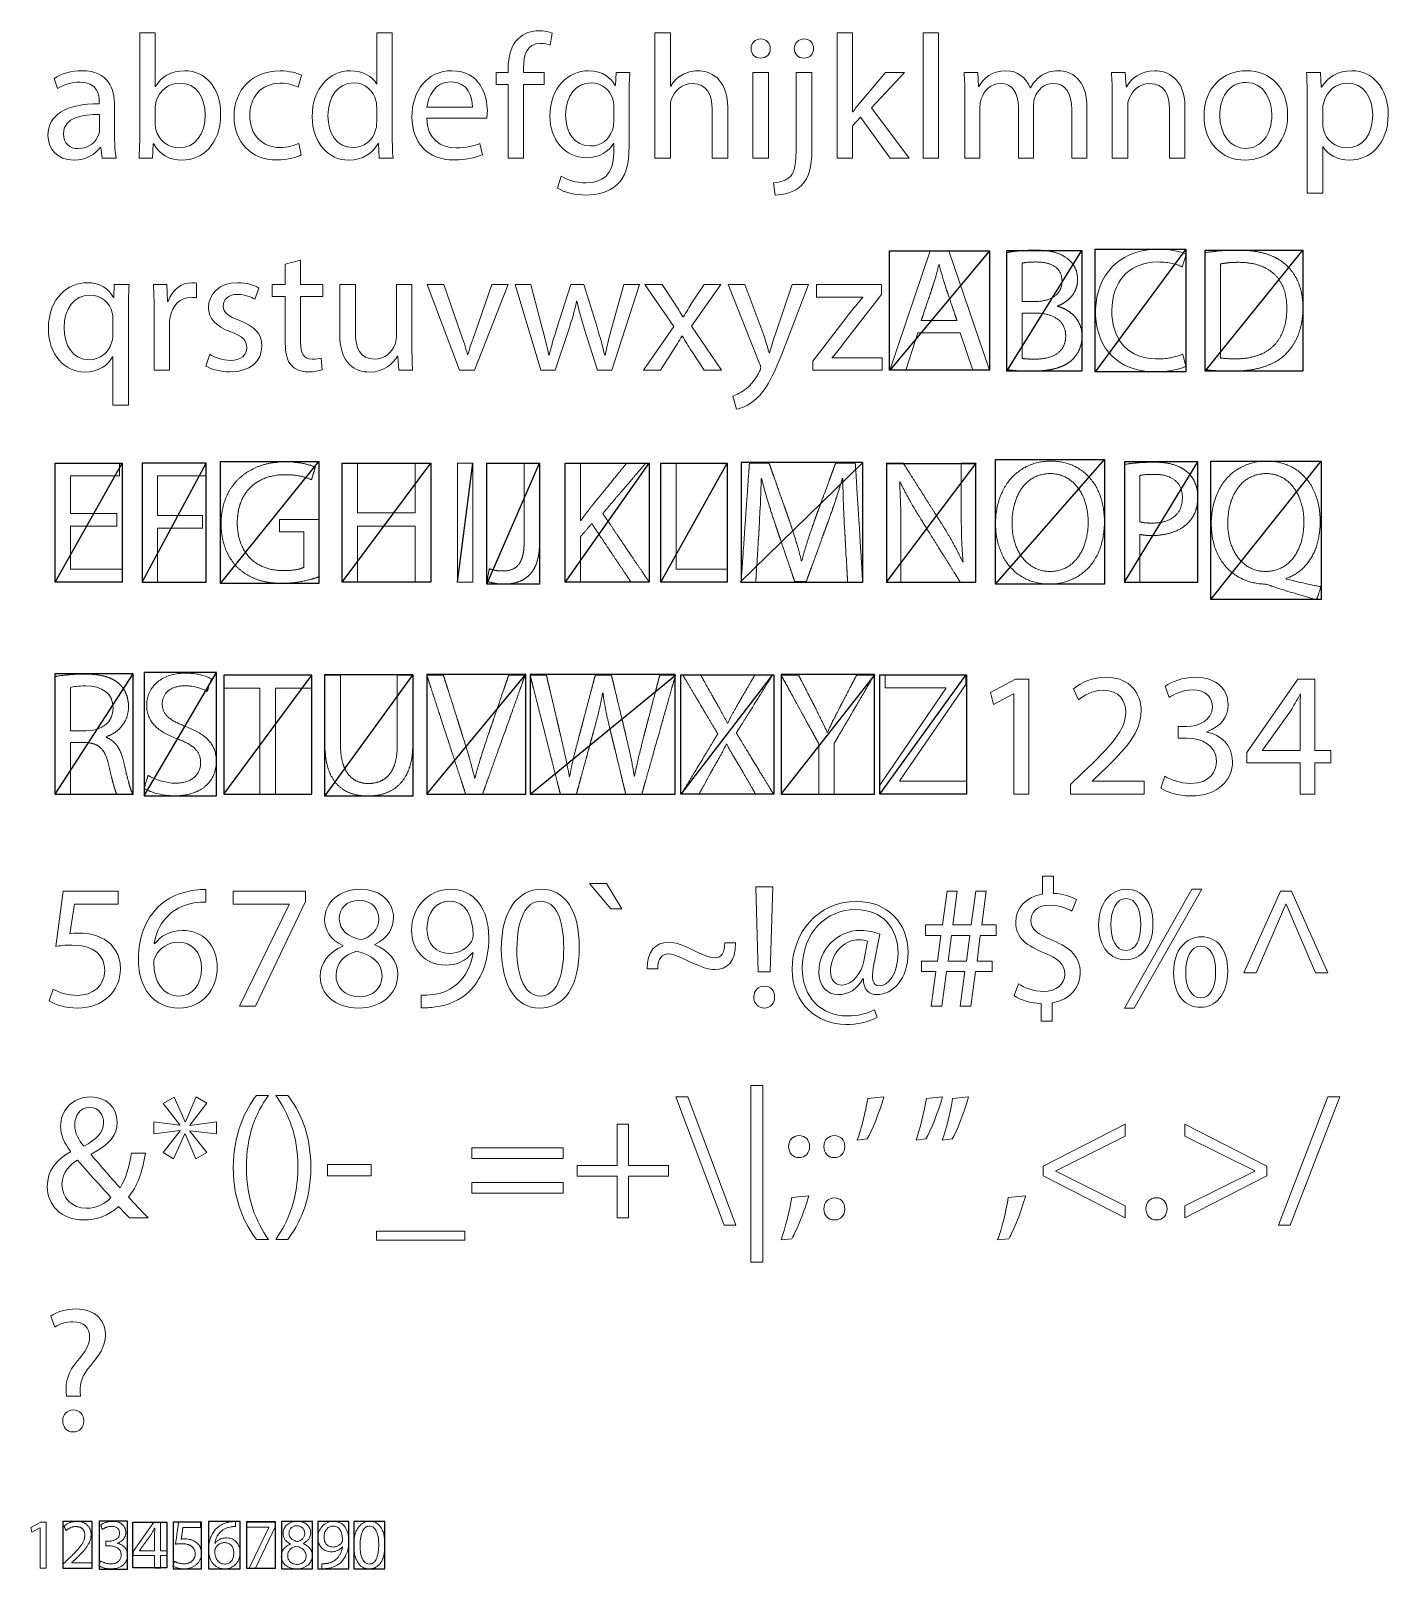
# Model space of a CAD drawing. Header units: millimetres. Extents: x 0 to 114, y 1 to 130.
import ezdxf

# ---------------------------------------------------------------- set-up
doc = ezdxf.new("R2010")
doc.units = ezdxf.units.MM
doc.header["$MEASUREMENT"] = 0
doc.layers.add('Layer 1', color=7, linetype='Continuous')

msp = doc.modelspace()

# ---------------------------------------------------------------- linework, layer by layer
for p, q in [((80.72, 111.27), (72.35, 101.25)), ((82.17, 101.16), (88.48, 111.3)), ((97.21, 111.41), (89.61, 101.09)), ((98.82, 101.16), (107.04, 111.32)), ((2.28, 83.44), (7.91, 93.44)), ((9.58, 83.44), (14.97, 93.44)), ((16.18, 83.33), (24.41, 93.57)), ((26.39, 83.44), (33.82, 93.44)), ((36.06, 83.44), (37.35, 93.44)), ((38.54, 83.26), (42.96, 93.44)), ((45.1, 83.4), (52.16, 93.44)), ((53.14, 83.44), (58.7, 93.44)), ((59.79, 83.44), (70.1, 93.48)), ((72.07, 83.44), (79.6, 93.44)), ((81.24, 83.26), (90.39, 93.73)), ((92.05, 83.44), (98.23, 93.53)), ((99.32, 81.97), (108.56, 93.61)), ((2.28, 65.64), (8.83, 75.74)), ((9.76, 65.5), (15.82, 75.84)), ((16.44, 65.64), (23.84, 75.64)), ((24.93, 65.47), (32.29, 75.6)), ((33.48, 65.64), (41.75, 75.64)), ((42.16, 65.64), (54.38, 75.64)), ((54.85, 65.64), (62.52, 75.64)), ((63.25, 65.63), (71.13, 75.69)), ((71.51, 65.64), (78.73, 75.64))]:
    msp.add_line(p, q)
for points in [[(80.72, 101.25), (72.33, 101.25), (72.33, 111.27), (80.72, 111.27)], [(88.48, 101.16), (82.17, 101.16), (82.17, 111.3), (88.48, 111.3)], [(89.61, 111.41), (97.21, 111.41), (97.21, 101.09), (89.61, 101.09)], [(107.04, 101.16), (98.82, 101.16), (98.82, 111.32), (107.04, 111.32)], [(7.91, 83.44), (2.28, 83.44), (2.28, 93.44), (7.91, 93.44)], [(9.58, 83.44), (14.97, 83.44), (14.97, 93.44), (9.58, 93.44)], [(16.18, 93.57), (24.41, 93.57), (24.41, 83.33), (16.18, 83.33)], [(26.39, 93.44), (33.82, 93.44), (33.82, 83.44), (26.39, 83.44)], [(38.54, 93.43), (42.95, 93.43), (42.95, 83.26), (38.54, 83.26)], [(52.16, 83.44), (45.1, 83.44), (45.1, 93.44), (52.16, 93.44)], [(53.14, 93.44), (58.7, 93.44), (58.7, 83.44), (53.14, 83.44)], [(59.87, 83.44), (70.1, 83.44), (70.1, 93.48), (59.87, 93.48)], [(72.07, 83.44), (79.58, 83.44), (79.58, 93.38), (72.07, 93.38)], [(81.24, 93.73), (90.39, 93.73), (90.39, 83.26), (81.24, 83.26)], [(92.05, 83.44), (98.23, 83.44), (98.23, 93.53), (92.05, 93.53)], [(108.56, 81.97), (99.32, 81.97), (99.32, 93.61), (108.56, 93.61)], [(2.27, 65.63), (8.83, 65.63), (8.83, 75.74), (2.27, 75.74)], [(9.76, 65.5), (15.82, 65.5), (15.82, 75.84), (9.76, 75.84)], [(16.44, 65.64), (23.84, 65.64), (23.84, 75.64), (16.44, 75.64)], [(24.93, 75.68), (32.31, 75.68), (32.31, 65.47), (24.93, 65.47)], [(33.48, 65.64), (41.79, 65.64), (41.79, 75.68), (33.48, 75.68)], [(42.16, 65.64), (54.35, 65.64), (54.35, 75.68), (42.16, 75.68)], [(62.61, 65.63), (54.82, 65.63), (54.82, 75.66), (62.61, 75.66)], [(71.08, 75.68), (63.25, 75.68), (63.25, 65.63), (71.08, 65.63)], [(78.8, 65.64), (71.51, 65.64), (71.51, 75.65), (78.8, 75.65)], [(2.93, 0.63), (5.4, 0.63), (5.4, 4.55), (2.93, 4.55)], [(5.98, 0.54), (8.37, 0.54), (8.37, 4.57), (5.98, 4.57)], [(11.67, 0.65), (8.81, 0.65), (8.81, 4.5), (11.67, 4.5)], [(12.2, 0.56), (14.56, 0.56), (14.56, 4.5), (12.2, 4.5)], [(15.15, 0.56), (17.83, 0.56), (17.83, 4.55), (15.15, 4.55)], [(20.79, 4.51), (18.36, 4.51), (18.36, 0.64), (20.79, 0.64)], [(21.3, 0.58), (23.88, 0.58), (23.88, 4.56), (21.3, 4.56)], [(24.35, 0.58), (26.94, 0.58), (26.94, 4.56), (24.35, 4.56)], [(27.35, 0.56), (29.97, 0.56), (29.97, 4.56), (27.35, 4.56)]]:
    msp.add_lwpolyline(points, close=True)
at = {"layer": 'Layer 1', "lineweight": 0}
for points in [[(75.15, 129.58), (76.46, 129.58), (76.46, 119.05), (75.15, 119.05), (75.15, 129.58)], [(60.87, 119.05), (60.87, 126.23), (62.17, 126.23), (62.17, 119.05), (60.87, 119.05)], [(74.72, 104.39), (73.69, 101.25), (72.35, 101.25), (75.75, 111.25), (77.31, 111.25), (80.72, 101.25), (79.34, 101.25), (78.27, 104.39), (74.72, 104.39)], [(7.46, 88.13), (3.57, 88.13), (3.57, 84.53), (7.91, 84.53), (7.91, 83.44), (2.28, 83.44), (2.28, 93.44), (7.68, 93.44), (7.68, 92.36), (3.57, 92.36), (3.57, 89.2), (7.46, 89.2), (7.46, 88.13)], [(9.58, 93.44), (14.97, 93.44), (14.97, 92.36), (10.87, 92.36), (10.87, 89.04), (14.66, 89.04), (14.66, 87.97), (10.87, 87.97), (10.87, 83.44), (9.58, 83.44), (9.58, 93.44)], [(27.68, 93.44), (27.68, 89.26), (32.52, 89.26), (32.52, 93.44), (33.82, 93.44), (33.82, 83.44), (32.52, 83.44), (32.52, 88.13), (27.68, 88.13), (27.68, 83.44), (26.39, 83.44), (26.39, 93.44), (27.68, 93.44)], [(37.35, 93.44), (37.35, 83.44), (36.06, 83.44), (36.06, 93.44), (37.35, 93.44)], [(53.14, 93.44), (54.43, 93.44), (54.43, 84.53), (58.7, 84.53), (58.7, 83.44), (53.14, 83.44), (53.14, 93.44)], [(19.48, 74.54), (16.44, 74.54), (16.44, 75.64), (23.84, 75.64), (23.84, 74.54), (20.78, 74.54), (20.78, 65.64), (19.48, 65.64), (19.48, 74.54)], [(71.51, 66.4), (77.05, 74.51), (77.05, 74.56), (71.98, 74.56), (71.98, 75.64), (78.73, 75.64), (78.73, 74.85), (73.21, 66.77), (73.21, 66.72), (78.8, 66.72), (78.8, 65.64), (71.51, 65.64), (71.51, 66.4)], [(82.77, 74.07), (82.74, 74.07), (81.06, 73.16), (80.81, 74.16), (82.91, 75.28), (84.03, 75.28), (84.03, 65.64), (82.77, 65.64), (82.77, 74.07)], [(106.8, 65.64), (106.8, 68.27), (102.32, 68.27), (102.32, 69.13), (106.62, 75.28), (108.03, 75.28), (108.03, 69.29), (109.38, 69.29), (109.38, 68.27), (108.03, 68.27), (108.03, 65.64), (106.8, 65.64)], [(23.31, 57.48), (23.31, 56.62), (19.11, 47.84), (17.76, 47.84), (21.94, 56.37), (21.94, 56.4), (17.22, 56.4), (17.22, 57.48), (23.31, 57.48)], [(48.58, 58.12), (49.87, 56), (48.95, 56), (47.14, 58.12), (48.58, 58.12)], [(61.31, 50.72), (61.1, 57.84), (62.53, 57.84), (62.32, 50.72), (61.31, 50.72)], [(75.84, 47.84), (76.22, 50.75), (75.01, 50.75), (75.01, 51.62), (76.36, 51.62), (76.64, 53.77), (75.36, 53.77), (75.36, 54.65), (76.77, 54.65), (77.16, 57.48), (78.02, 57.48), (77.65, 54.65), (79.19, 54.65), (79.58, 57.48), (80.45, 57.48), (80.08, 54.65), (81.3, 54.65), (81.3, 53.77), (79.95, 53.77), (79.68, 51.62), (80.96, 51.62), (80.96, 50.75), (79.55, 50.75), (79.16, 47.84), (78.27, 47.84), (78.66, 50.75), (77.11, 50.75), (76.73, 47.84), (75.84, 47.84)], [(92.05, 47.67), (97.72, 57.64), (98.55, 57.64), (92.88, 47.67), (92.05, 47.67)], [(108.1, 50.64), (105.63, 56.4), (105.6, 56.4), (103.12, 50.64), (102.08, 50.64), (105.15, 57.48), (106.07, 57.48), (109.14, 50.64), (108.1, 50.64)], [(78.79, 51.62), (79.07, 53.77), (77.53, 53.77), (77.25, 51.62), (78.79, 51.62)], [(15.01, 39.69), (13.6, 37.84), (13.6, 37.81), (15.84, 38.11), (15.84, 37.1), (13.6, 37.36), (13.6, 37.33), (15.03, 35.55), (14.09, 35.02), (13.2, 37.1), (13.17, 37.1), (12.21, 35.01), (11.36, 35.54), (12.77, 37.35), (12.77, 37.38), (10.58, 37.1), (10.58, 38.11), (12.76, 37.82), (12.76, 37.85), (11.36, 39.66), (12.27, 40.18), (13.19, 38.12), (13.22, 38.12), (14.12, 40.2), (15.01, 39.69)], [(58.44, 29.44), (54.4, 40.2), (55.41, 40.2), (59.44, 29.44), (58.44, 29.44)], [(61.7, 41.16), (61.7, 26.33), (60.7, 26.33), (60.7, 41.16), (61.7, 41.16)], [(104.99, 29.44), (109.13, 40.2), (110.14, 40.2), (105.98, 29.44), (104.99, 29.44)], [(50.42, 37.93), (50.42, 34.44), (53.78, 34.44), (53.78, 33.55), (50.42, 33.55), (50.42, 30.04), (49.48, 30.04), (49.48, 33.55), (46.12, 33.55), (46.12, 34.44), (49.48, 34.44), (49.48, 37.93), (50.42, 37.93)], [(85.23, 34.38), (92.11, 37.93), (92.11, 36.9), (86.31, 34), (86.31, 33.97), (92.11, 31.06), (92.11, 30.04), (85.23, 33.58), (85.23, 34.38)], [(104.02, 33.57), (97.14, 30.04), (97.14, 31.06), (102.99, 33.97), (102.99, 34), (97.14, 36.9), (97.14, 37.93), (104.02, 34.4), (104.02, 33.57)], [(37.28, 35.03), (37.28, 35.93), (44.94, 35.93), (44.94, 35.03), (37.28, 35.03)], [(28.82, 34.53), (28.82, 33.57), (25.16, 33.57), (25.16, 34.53), (28.82, 34.53)], [(37.28, 32.13), (37.28, 33.02), (44.94, 33.02), (44.94, 32.13), (37.28, 32.13)], [(36.69, 28.92), (36.69, 28.18), (29.27, 28.18), (29.27, 28.92), (36.69, 28.92)], [(1.02, 4.01), (1.01, 4.01), (0.34, 3.64), (0.24, 4.04), (1.08, 4.49), (1.53, 4.49), (1.53, 0.63), (1.02, 0.63), (1.02, 4.01)], [(10.64, 0.63), (10.64, 1.69), (8.84, 1.69), (8.84, 2.03), (10.56, 4.49), (11.13, 4.49), (11.13, 2.09), (11.67, 2.09), (11.67, 1.69), (11.13, 1.69), (11.13, 0.63), (10.64, 0.63)], [(20.78, 4.49), (20.78, 4.15), (19.1, 0.64), (18.56, 0.64), (20.23, 4.05), (20.23, 4.06), (18.35, 4.06), (18.35, 4.49), (20.78, 4.49)]]:
    msp.add_lwpolyline(points, dxfattribs=at)
for points in [[(82.19, 111.11), (82.22, 111.12), (82.25, 111.13), (82.29, 111.13), (82.32, 111.14), (82.36, 111.15), (82.4, 111.15), (82.44, 111.16), (82.47, 111.17), (82.51, 111.17), (82.55, 111.18), (82.59, 111.18), (82.63, 111.19), (82.67, 111.2), (82.72, 111.2), (82.76, 111.21), (82.8, 111.21), (82.84, 111.22), (82.89, 111.22), (82.93, 111.23), (82.98, 111.23), (83.02, 111.24), (83.07, 111.24), (83.12, 111.25), (83.16, 111.25), (83.21, 111.26), (83.26, 111.26), (83.31, 111.27), (83.35, 111.27), (83.4, 111.27), (83.45, 111.28), (83.5, 111.28), (83.55, 111.29), (83.6, 111.29), (83.65, 111.29), (83.7, 111.29), (83.75, 111.3), (83.85, 111.3), (83.96, 111.31), (84.06, 111.31), (84.17, 111.31), (84.27, 111.32), (84.38, 111.32), (84.48, 111.32), (84.54, 111.32), (84.54, 111.32), (84.55, 111.32), (84.55, 111.32), (84.55, 111.32), (84.57, 111.32), (84.61, 111.32), (84.64, 111.32), (84.68, 111.32), (84.75, 111.32), (84.83, 111.32), (84.9, 111.31), (84.97, 111.31), (85.04, 111.31), (85.1, 111.3), (85.17, 111.3), (85.24, 111.29), (85.3, 111.29), (85.37, 111.28), (85.43, 111.28), (85.49, 111.27), (85.56, 111.26), (85.62, 111.25), (85.68, 111.25), (85.74, 111.24), (85.79, 111.23), (85.85, 111.22), (85.91, 111.21), (85.96, 111.19), (86.02, 111.18), (86.07, 111.17), (86.13, 111.16), (86.18, 111.14), (86.23, 111.13), (86.28, 111.11), (86.33, 111.1), (86.38, 111.08), (86.43, 111.07), (86.48, 111.05), (86.53, 111.03), (86.57, 111.01), (86.62, 110.99), (86.66, 110.97), (86.71, 110.95), (86.75, 110.93), (86.8, 110.91), (86.84, 110.89), (86.88, 110.87), (86.92, 110.84), (86.97, 110.82), (87.01, 110.79), (87.05, 110.77), (87.09, 110.74), (87.12, 110.72), (87.16, 110.69), (87.2, 110.66), (87.24, 110.63), (87.28, 110.6), (87.28, 110.6), (87.29, 110.59), (87.29, 110.59), (87.29, 110.59), (87.31, 110.58), (87.34, 110.56), (87.37, 110.53), (87.4, 110.51), (87.43, 110.48), (87.45, 110.46), (87.48, 110.43), (87.51, 110.41), (87.53, 110.38), (87.56, 110.35), (87.59, 110.33), (87.61, 110.3), (87.63, 110.27), (87.66, 110.24), (87.68, 110.21), (87.7, 110.18), (87.73, 110.15), (87.75, 110.12), (87.77, 110.09), (87.79, 110.06), (87.81, 110.03), (87.83, 109.99), (87.85, 109.96), (87.87, 109.93), (87.88, 109.89), (87.9, 109.86), (87.92, 109.83), (87.93, 109.79), (87.95, 109.75), (87.96, 109.72), (87.98, 109.68), (87.99, 109.64), (88, 109.61), (88.02, 109.57), (88.03, 109.53), (88.04, 109.49), (88.05, 109.45), (88.06, 109.41), (88.07, 109.37), (88.07, 109.33), (88.08, 109.29), (88.09, 109.25), (88.1, 109.21), (88.1, 109.16), (88.11, 109.12), (88.11, 109.08), (88.11, 109.03), (88.12, 108.99), (88.12, 108.95), (88.12, 108.9), (88.12, 108.85), (88.12, 108.83), (88.12, 108.83), (88.12, 108.83), (88.12, 108.82), (88.12, 108.8), (88.12, 108.78), (88.12, 108.75), (88.12, 108.72), (88.12, 108.69), (88.12, 108.66), (88.11, 108.64), (88.11, 108.61), (88.11, 108.58), (88.1, 108.55), (88.1, 108.53), (88.1, 108.5), (88.09, 108.47), (88.09, 108.44), (88.08, 108.42), (88.08, 108.39), (88.07, 108.36), (88.06, 108.34), (88.06, 108.31), (88.05, 108.28), (88.04, 108.26), (88.04, 108.23), (88.03, 108.2), (88.02, 108.18), (88.01, 108.15), (88, 108.13), (87.99, 108.1), (87.98, 108.07), (87.97, 108.05), (87.96, 108.02), (87.95, 108), (87.94, 107.97), (87.93, 107.95), (87.92, 107.92), (87.91, 107.9), (87.9, 107.87), (87.88, 107.85), (87.87, 107.82), (87.86, 107.8), (87.85, 107.78), (87.83, 107.75), (87.82, 107.73), (87.8, 107.71), (87.79, 107.68), (87.77, 107.66), (87.76, 107.63), (87.74, 107.61), (87.73, 107.59), (87.71, 107.57), (87.69, 107.54), (87.68, 107.52), (87.66, 107.5), (87.64, 107.48), (87.63, 107.45), (87.61, 107.43), (87.59, 107.41), (87.57, 107.39), (87.55, 107.37), (87.53, 107.35), (87.51, 107.33), (87.49, 107.31), (87.47, 107.29), (87.45, 107.27), (87.43, 107.25), (87.41, 107.23), (87.39, 107.21), (87.37, 107.19), (87.35, 107.17), (87.32, 107.15), (87.3, 107.13), (87.28, 107.11), (87.26, 107.09), (87.23, 107.07), (87.21, 107.05), (87.19, 107.04), (87.16, 107.02), (87.14, 107), (87.11, 106.98), (87.09, 106.97), (87.06, 106.95), (87.04, 106.93), (87.01, 106.92), (86.99, 106.9), (86.96, 106.89), (86.94, 106.87), (86.91, 106.85), (86.88, 106.84), (86.85, 106.82), (86.83, 106.81), (86.8, 106.79), (86.77, 106.78), (86.74, 106.77), (86.72, 106.75), (86.69, 106.74), (86.66, 106.72), (86.63, 106.71), (86.6, 106.7), (86.57, 106.69), (86.54, 106.67), (86.51, 106.66), (86.48, 106.65), (86.45, 106.64), (86.43, 106.63), (86.43, 106.63), (86.43, 106.63), (86.43, 106.63), (86.43, 106.63), (86.43, 106.63), (86.43, 106.63), (86.43, 106.63), (86.43, 106.63), (86.43, 106.63), (86.43, 106.63), (86.43, 106.62), (86.43, 106.62), (86.43, 106.61), (86.43, 106.61), (86.43, 106.6), (86.43, 106.6), (86.43, 106.6), (86.46, 106.59), (86.49, 106.59), (86.51, 106.58), (86.54, 106.57), (86.57, 106.56), (86.6, 106.55), (86.63, 106.55), (86.65, 106.54), (86.68, 106.53), (86.71, 106.52), (86.74, 106.51), (86.77, 106.5), (86.8, 106.48), (86.83, 106.47), (86.85, 106.46), (86.88, 106.45), (86.91, 106.44), (86.94, 106.42), (86.97, 106.41), (87, 106.4), (87.02, 106.39), (87.05, 106.37), (87.08, 106.36), (87.11, 106.34), (87.14, 106.33), (87.16, 106.31), (87.19, 106.3), (87.22, 106.28), (87.25, 106.26), (87.27, 106.25), (87.3, 106.23), (87.33, 106.21), (87.36, 106.2), (87.38, 106.18), (87.41, 106.16), (87.44, 106.14), (87.46, 106.12), (87.49, 106.1), (87.52, 106.08), (87.54, 106.06), (87.57, 106.04), (87.59, 106.02), (87.62, 106), (87.64, 105.98), (87.67, 105.96), (87.69, 105.94), (87.72, 105.91), (87.74, 105.89), (87.77, 105.87), (87.79, 105.84), (87.81, 105.82), (87.84, 105.8), (87.86, 105.77), (87.88, 105.75), (87.9, 105.72), (87.93, 105.7), (87.95, 105.67), (87.97, 105.64), (87.99, 105.62), (88.01, 105.59), (88.03, 105.56), (88.05, 105.53), (88.07, 105.51), (88.09, 105.48), (88.11, 105.45), (88.13, 105.42), (88.15, 105.39), (88.16, 105.36), (88.18, 105.33), (88.2, 105.3), (88.22, 105.27), (88.23, 105.24), (88.25, 105.2), (88.26, 105.17), (88.28, 105.14), (88.29, 105.11), (88.31, 105.07), (88.32, 105.04), (88.33, 105), (88.35, 104.97), (88.36, 104.93), (88.37, 104.9), (88.38, 104.86), (88.39, 104.83), (88.4, 104.79), (88.41, 104.75), (88.42, 104.72), (88.43, 104.68), (88.44, 104.64), (88.45, 104.6), (88.45, 104.56), (88.46, 104.52), (88.47, 104.49), (88.47, 104.45), (88.48, 104.41), (88.48, 104.36), (88.48, 104.32), (88.49, 104.28), (88.49, 104.24), (88.49, 104.2), (88.49, 104.15), (88.49, 104.11), (88.49, 104.1), (88.49, 104.1), (88.49, 104.09), (88.49, 104.09), (88.49, 104.09), (88.49, 104.08), (88.49, 104.05), (88.49, 104), (88.49, 103.95), (88.49, 103.91), (88.48, 103.86), (88.48, 103.81), (88.47, 103.76), (88.47, 103.72), (88.46, 103.67), (88.46, 103.62), (88.45, 103.58), (88.44, 103.53), (88.43, 103.49), (88.42, 103.44), (88.41, 103.4), (88.4, 103.36), (88.39, 103.31), (88.38, 103.27), (88.36, 103.23), (88.35, 103.19), (88.34, 103.15), (88.32, 103.1), (88.3, 103.06), (88.29, 103.02), (88.27, 102.98), (88.26, 102.95), (88.24, 102.91), (88.22, 102.87), (88.2, 102.83), (88.18, 102.79), (88.16, 102.76), (88.14, 102.72), (88.12, 102.68), (88.1, 102.65), (88.08, 102.61), (88.05, 102.58), (88.03, 102.54), (88.01, 102.51), (87.98, 102.48), (87.96, 102.44), (87.93, 102.41), (87.91, 102.38), (87.88, 102.35), (87.85, 102.31), (87.83, 102.28), (87.8, 102.25), (87.77, 102.22), (87.74, 102.19), (87.72, 102.16), (87.69, 102.13), (87.66, 102.1), (87.65, 102.1), (87.65, 102.09), (87.65, 102.09), (87.64, 102.09), (87.64, 102.09), (87.62, 102.07), (87.6, 102.05), (87.58, 102.03), (87.56, 102.01), (87.54, 102), (87.52, 101.98), (87.49, 101.96), (87.47, 101.94), (87.45, 101.93), (87.43, 101.91), (87.4, 101.89), (87.38, 101.88), (87.36, 101.86), (87.33, 101.85), (87.31, 101.83), (87.28, 101.81), (87.26, 101.8), (87.23, 101.78), (87.21, 101.77), (87.18, 101.75), (87.16, 101.74), (87.13, 101.72), (87.11, 101.71), (87.08, 101.7), (87.05, 101.68), (87.03, 101.67), (87, 101.65), (86.97, 101.64), (86.94, 101.63), (86.92, 101.61), (86.89, 101.6), (86.86, 101.59), (86.83, 101.58), (86.8, 101.56), (86.77, 101.55), (86.74, 101.54), (86.71, 101.53), (86.68, 101.52), (86.65, 101.51), (86.62, 101.5), (86.59, 101.48), (86.56, 101.47), (86.53, 101.46), (86.5, 101.45), (86.47, 101.44), (86.43, 101.43), (86.4, 101.42), (86.37, 101.41), (86.34, 101.4), (86.3, 101.39), (86.27, 101.38), (86.23, 101.38), (86.2, 101.37), (86.17, 101.36), (86.13, 101.35), (86.1, 101.34), (86.06, 101.33), (86.03, 101.33), (85.99, 101.32), (85.96, 101.31), (85.92, 101.3), (85.88, 101.3), (85.85, 101.29), (85.81, 101.28), (85.77, 101.28), (85.73, 101.27), (85.7, 101.26), (85.66, 101.26), (85.62, 101.25), (85.58, 101.25), (85.54, 101.24), (85.5, 101.24), (85.46, 101.23), (85.42, 101.22), (85.38, 101.22), (85.34, 101.22), (85.3, 101.21), (85.26, 101.21), (85.22, 101.2), (85.18, 101.2), (85.14, 101.2), (85.1, 101.19), (85.05, 101.19), (85.01, 101.18), (84.97, 101.18), (84.93, 101.18), (84.88, 101.18), (84.84, 101.17), (84.8, 101.17), (84.75, 101.17), (84.71, 101.17), (84.66, 101.17), (84.62, 101.16), (84.57, 101.16), (84.53, 101.16), (84.48, 101.16), (84.43, 101.16), (84.39, 101.16), (84.34, 101.16), (84.29, 101.16), (84.25, 101.16), (84.2, 101.16), (84.19, 101.16), (84.19, 101.16), (84.19, 101.16), (84.19, 101.16), (84.18, 101.16), (84.17, 101.16), (84.12, 101.16), (84.07, 101.16), (84.01, 101.16), (83.96, 101.16), (83.91, 101.16), (83.87, 101.16), (83.82, 101.16), (83.77, 101.16), (83.72, 101.16), (83.67, 101.16), (83.63, 101.16), (83.58, 101.17), (83.53, 101.17), (83.49, 101.17), (83.44, 101.17), (83.4, 101.17), (83.36, 101.17), (83.31, 101.18), (83.27, 101.18), (83.23, 101.18), (83.19, 101.18), (83.14, 101.19), (83.1, 101.19), (83.06, 101.19), (83.02, 101.19), (82.98, 101.2), (82.95, 101.2), (82.91, 101.2), (82.87, 101.2), (82.83, 101.21), (82.8, 101.21), (82.76, 101.21), (82.72, 101.22), (82.69, 101.22), (82.66, 101.22), (82.62, 101.23), (82.59, 101.23), (82.56, 101.23), (82.52, 101.23), (82.49, 101.24), (82.46, 101.24), (82.43, 101.24), (82.4, 101.25), (82.37, 101.25), (82.34, 101.26), (82.31, 101.26), (82.29, 101.26), (82.26, 101.27), (82.23, 101.27), (82.21, 101.27), (82.19, 101.27), (82.19, 101.28), (82.19, 101.28), (82.19, 101.28), (82.19, 101.28), (82.19, 101.28), (82.19, 101.28), (82.19, 101.28), (82.19, 101.28), (82.19, 101.28), (82.19, 101.28), (82.19, 101.28), (82.19, 101.29), (82.19, 101.29), (82.19, 101.29), (82.19, 101.29), (82.19, 101.3), (82.19, 101.3), (82.19, 101.31), (82.19, 101.31), (82.19, 101.32), (82.19, 101.32), (82.19, 101.33), (82.19, 101.33), (82.19, 101.34), (82.19, 101.35), (82.19, 101.35), (82.19, 101.36), (82.19, 101.37), (82.19, 101.38), (82.19, 101.39), (82.19, 101.39), (82.19, 101.4), (82.19, 101.41), (82.19, 101.42), (82.19, 101.43), (82.19, 101.44), (82.19, 101.45), (82.19, 101.46), (82.19, 101.47), (82.19, 101.49), (82.19, 101.51), (82.19, 101.53), (82.19, 101.56), (82.19, 101.59), (82.19, 101.61), (82.19, 101.64), (82.19, 101.67), (82.19, 101.7), (82.19, 101.74), (82.19, 101.77), (82.19, 101.8), (82.19, 101.84), (82.19, 101.88), (82.19, 101.91), (82.19, 101.95), (82.19, 101.99), (82.19, 102.03), (82.19, 102.07), (82.19, 102.11), (82.19, 102.16), (82.19, 102.2), (82.19, 102.25), (82.19, 102.29), (82.19, 102.34), (82.19, 102.38), (82.19, 102.43), (82.19, 102.48), (82.19, 102.53), (82.19, 102.58), (82.19, 102.63), (82.19, 102.68), (82.19, 102.74), (82.19, 102.79), (82.19, 102.84), (82.19, 102.9), (82.19, 102.96), (82.19, 103.01), (82.19, 103.07), (82.19, 103.13), (82.19, 103.18), (82.19, 103.24), (82.19, 103.3), (82.19, 103.36), (82.19, 103.42), (82.19, 103.48), (82.19, 103.54), (82.19, 103.61), (82.19, 103.67), (82.19, 103.73), (82.19, 103.8), (82.19, 103.86), (82.19, 103.92), (82.19, 103.99), (82.19, 104.05), (82.19, 104.12), (82.19, 104.19), (82.19, 104.25), (82.19, 104.32), (82.19, 104.39), (82.19, 104.46), (82.19, 104.52), (82.19, 104.59), (82.19, 104.66), (82.19, 104.8), (82.19, 104.94), (82.19, 105.08), (82.19, 105.22), (82.19, 105.36), (82.19, 105.5), (82.19, 105.65), (82.19, 105.79), (82.19, 106.08), (82.19, 106.37), (82.19, 106.65), (82.19, 106.8), (82.19, 106.94), (82.19, 107.08), (82.19, 107.22), (82.19, 107.37), (82.19, 107.51), (82.19, 107.64), (82.19, 107.71), (82.19, 107.78), (82.19, 107.85), (82.19, 107.92), (82.19, 107.99), (82.19, 108.05), (82.19, 108.12), (82.19, 108.19), (82.19, 108.25), (82.19, 108.32), (82.19, 108.39), (82.19, 108.45), (82.19, 108.51), (82.19, 108.58), (82.19, 108.64), (82.19, 108.71), (82.19, 108.77), (82.19, 108.83), (82.19, 108.89), (82.19, 108.95), (82.19, 109.01), (82.19, 109.07), (82.19, 109.13), (82.19, 109.19), (82.19, 109.25), (82.19, 109.31), (82.19, 109.36), (82.19, 109.42), (82.19, 109.48), (82.19, 109.53), (82.19, 109.59), (82.19, 109.64), (82.19, 109.69), (82.19, 109.74), (82.19, 109.8), (82.19, 109.85), (82.19, 109.9), (82.19, 109.95), (82.19, 109.99), (82.19, 110.04), (82.19, 110.09), (82.19, 110.13), (82.19, 110.18), (82.19, 110.22), (82.19, 110.26), (82.19, 110.31), (82.19, 110.35), (82.19, 110.39), (82.19, 110.43), (82.19, 110.47), (82.19, 110.5), (82.19, 110.54), (82.19, 110.58), (82.19, 110.61), (82.19, 110.64), (82.19, 110.68), (82.19, 110.71), (82.19, 110.74), (82.19, 110.77), (82.19, 110.8), (82.19, 110.82), (82.19, 110.85), (82.19, 110.87), (82.19, 110.9), (82.19, 110.91), (82.19, 110.92), (82.19, 110.93), (82.19, 110.94), (82.19, 110.95), (82.19, 110.96), (82.19, 110.97), (82.19, 110.98), (82.19, 110.99), (82.19, 111), (82.19, 111.01), (82.19, 111.01), (82.19, 111.02), (82.19, 111.03), (82.19, 111.04), (82.19, 111.04), (82.19, 111.05), (82.19, 111.06), (82.19, 111.06), (82.19, 111.07), (82.19, 111.07), (82.19, 111.08), (82.19, 111.08), (82.19, 111.09), (82.19, 111.09), (82.19, 111.09), (82.19, 111.1), (82.19, 111.1), (82.19, 111.1), (82.19, 111.11), (82.19, 111.11), (82.19, 111.11), (82.19, 111.11), (82.19, 111.11), (82.19, 111.11), (82.19, 111.11)], [(97.22, 101.57), (97.13, 101.53), (97.03, 101.49), (96.93, 101.45), (96.81, 101.41), (96.69, 101.37), (96.56, 101.33), (96.42, 101.3), (96.27, 101.27), (96.12, 101.23), (95.96, 101.21), (95.79, 101.18), (95.61, 101.16), (95.43, 101.14), (95.24, 101.12), (95.05, 101.11), (94.84, 101.1), (94.64, 101.1), (94.24, 101.11), (93.76, 101.15), (93.31, 101.23), (92.88, 101.34), (92.46, 101.49), (92.07, 101.67), (91.7, 101.88), (91.35, 102.13), (91.03, 102.41), (90.74, 102.73), (90.48, 103.07), (90.25, 103.45), (90.06, 103.86), (89.9, 104.31), (89.77, 104.78), (89.69, 105.29), (89.64, 105.82), (89.64, 106.37), (89.67, 106.9), (89.75, 107.4), (89.87, 107.88), (90.03, 108.33), (90.22, 108.76), (90.45, 109.16), (90.71, 109.53), (91, 109.88), (91.33, 110.19), (91.69, 110.47), (92.07, 110.71), (92.48, 110.92), (92.92, 111.1), (93.38, 111.24), (93.87, 111.33), (94.38, 111.39), (94.88, 111.41), (95.09, 111.41), (95.29, 111.4), (95.48, 111.39), (95.67, 111.37), (95.84, 111.35), (96, 111.32), (96.16, 111.3), (96.31, 111.27), (96.44, 111.24), (96.57, 111.21), (96.69, 111.17), (96.8, 111.14), (96.9, 111.1), (97, 111.07), (97.08, 111.04), (97.15, 111), (97.22, 110.97), (97.23, 110.96), (97.22, 110.93), (97.21, 110.89), (97.19, 110.83), (97.17, 110.77), (97.15, 110.69), (97.12, 110.6), (97.1, 110.51), (97.07, 110.42), (97.04, 110.33), (97.02, 110.24), (96.99, 110.16), (96.97, 110.09), (96.95, 110.02), (96.94, 109.97), (96.93, 109.93), (96.92, 109.91), (96.88, 109.93), (96.79, 109.97), (96.69, 110.01), (96.6, 110.05), (96.5, 110.08), (96.39, 110.11), (96.28, 110.15), (96.17, 110.18), (96.06, 110.2), (95.94, 110.23), (95.81, 110.25), (95.69, 110.27), (95.56, 110.29), (95.43, 110.3), (95.29, 110.31), (95.16, 110.32), (95.02, 110.32), (94.82, 110.33), (94.42, 110.3), (94.05, 110.25), (93.69, 110.17), (93.34, 110.07), (93.02, 109.93), (92.72, 109.77), (92.44, 109.57), (92.18, 109.36), (91.94, 109.11), (91.73, 108.84), (91.55, 108.54), (91.39, 108.22), (91.25, 107.87), (91.14, 107.5), (91.07, 107.11), (91.02, 106.69), (91, 106.25), (91.01, 105.83), (91.05, 105.43), (91.12, 105.05), (91.21, 104.69), (91.33, 104.35), (91.48, 104.03), (91.65, 103.73), (91.84, 103.46), (92.07, 103.21), (92.31, 102.99), (92.58, 102.79), (92.87, 102.62), (93.19, 102.47), (93.53, 102.36), (93.89, 102.27), (94.27, 102.21), (94.67, 102.18), (94.92, 102.18), (95.06, 102.18), (95.2, 102.19), (95.33, 102.2), (95.47, 102.21), (95.6, 102.23), (95.73, 102.25), (95.86, 102.27), (95.99, 102.29), (96.11, 102.32), (96.24, 102.35), (96.35, 102.38), (96.47, 102.41), (96.58, 102.45), (96.69, 102.48), (96.79, 102.52), (96.88, 102.57), (96.95, 102.59), (96.95, 102.58), (96.96, 102.55), (96.97, 102.5), (96.99, 102.44), (97.01, 102.37), (97.03, 102.29), (97.05, 102.2), (97.07, 102.11), (97.1, 102.03), (97.12, 101.94), (97.14, 101.86), (97.16, 101.78), (97.18, 101.71), (97.19, 101.65), (97.21, 101.61), (97.21, 101.58)], [(98.83, 111.11), (98.9, 111.12), (98.96, 111.13), (99.03, 111.14), (99.09, 111.15), (99.16, 111.16), (99.23, 111.17), (99.3, 111.18), (99.37, 111.19), (99.44, 111.19), (99.51, 111.2), (99.58, 111.21), (99.65, 111.22), (99.72, 111.22), (99.8, 111.23), (99.87, 111.24), (99.94, 111.25), (100.02, 111.25), (100.09, 111.26), (100.17, 111.26), (100.25, 111.27), (100.32, 111.28), (100.4, 111.28), (100.48, 111.29), (100.55, 111.29), (100.63, 111.29), (100.71, 111.3), (100.79, 111.3), (100.87, 111.31), (100.95, 111.31), (101.03, 111.31), (101.11, 111.31), (101.2, 111.32), (101.28, 111.32), (101.36, 111.32), (101.45, 111.32), (101.53, 111.32), (101.57, 111.32), (101.58, 111.32), (101.58, 111.32), (101.58, 111.32), (101.58, 111.32), (101.58, 111.32), (101.6, 111.32), (101.64, 111.32), (101.72, 111.32), (101.79, 111.32), (101.87, 111.32), (101.94, 111.31), (102.01, 111.31), (102.08, 111.31), (102.16, 111.3), (102.23, 111.3), (102.3, 111.3), (102.37, 111.29), (102.44, 111.29), (102.51, 111.28), (102.57, 111.27), (102.64, 111.27), (102.71, 111.26), (102.77, 111.25), (102.84, 111.24), (102.91, 111.23), (102.97, 111.23), (103.03, 111.22), (103.1, 111.21), (103.16, 111.2), (103.22, 111.18), (103.29, 111.17), (103.35, 111.16), (103.41, 111.15), (103.47, 111.13), (103.53, 111.12), (103.59, 111.11), (103.65, 111.09), (103.7, 111.08), (103.76, 111.06), (103.82, 111.05), (103.87, 111.03), (103.93, 111.01), (103.98, 111), (104.04, 110.98), (104.09, 110.96), (104.15, 110.94), (104.2, 110.92), (104.25, 110.91), (104.3, 110.89), (104.36, 110.87), (104.41, 110.84), (104.46, 110.82), (104.51, 110.8), (104.56, 110.78), (104.6, 110.76), (104.65, 110.73), (104.7, 110.71), (104.75, 110.69), (104.79, 110.66), (104.84, 110.64), (104.89, 110.61), (104.93, 110.59), (104.97, 110.56), (105.02, 110.53), (105.06, 110.51), (105.11, 110.48), (105.15, 110.45), (105.19, 110.42), (105.23, 110.39), (105.27, 110.37), (105.31, 110.34), (105.35, 110.31), (105.39, 110.28), (105.43, 110.24), (105.47, 110.21), (105.51, 110.18), (105.54, 110.15), (105.58, 110.12), (105.62, 110.08), (105.65, 110.05), (105.69, 110.02), (105.72, 109.98), (105.76, 109.95), (105.79, 109.91), (105.83, 109.88), (105.86, 109.84), (105.9, 109.8), (105.93, 109.77), (105.96, 109.73), (105.99, 109.69), (106.03, 109.65), (106.06, 109.62), (106.09, 109.58), (106.12, 109.54), (106.15, 109.5), (106.18, 109.46), (106.21, 109.42), (106.23, 109.38), (106.26, 109.34), (106.29, 109.3), (106.32, 109.25), (106.34, 109.21), (106.37, 109.17), (106.4, 109.12), (106.42, 109.08), (106.45, 109.04), (106.47, 108.99), (106.49, 108.95), (106.52, 108.9), (106.54, 108.86), (106.56, 108.81), (106.59, 108.76), (106.61, 108.72), (106.63, 108.67), (106.65, 108.62), (106.67, 108.57), (106.69, 108.52), (106.71, 108.47), (106.73, 108.42), (106.74, 108.37), (106.76, 108.32), (106.78, 108.27), (106.79, 108.22), (106.81, 108.17), (106.83, 108.11), (106.84, 108.06), (106.85, 108.01), (106.87, 107.95), (106.88, 107.9), (106.89, 107.84), (106.91, 107.79), (106.92, 107.73), (106.93, 107.68), (106.94, 107.62), (106.95, 107.56), (106.96, 107.5), (106.97, 107.45), (106.98, 107.39), (106.98, 107.33), (106.99, 107.27), (107, 107.21), (107.01, 107.15), (107.01, 107.09), (107.02, 107.02), (107.02, 106.96), (107.02, 106.9), (107.03, 106.84), (107.03, 106.77), (107.03, 106.71), (107.03, 106.64), (107.04, 106.58), (107.04, 106.51), (107.04, 106.48), (107.04, 106.44), (107.04, 106.38), (107.03, 106.31), (107.03, 106.25), (107.03, 106.18), (107.03, 106.12), (107.02, 106.05), (107.02, 105.99), (107.02, 105.92), (107.01, 105.86), (107, 105.79), (107, 105.73), (106.99, 105.67), (106.98, 105.61), (106.98, 105.54), (106.97, 105.48), (106.96, 105.42), (106.95, 105.36), (106.94, 105.3), (106.93, 105.24), (106.92, 105.18), (106.91, 105.12), (106.89, 105.06), (106.88, 105), (106.87, 104.94), (106.85, 104.89), (106.84, 104.83), (106.83, 104.77), (106.81, 104.71), (106.79, 104.66), (106.78, 104.6), (106.76, 104.55), (106.74, 104.49), (106.72, 104.43), (106.71, 104.38), (106.69, 104.33), (106.67, 104.27), (106.65, 104.22), (106.63, 104.17), (106.61, 104.11), (106.58, 104.06), (106.56, 104.01), (106.54, 103.96), (106.52, 103.91), (106.49, 103.86), (106.47, 103.81), (106.44, 103.76), (106.42, 103.71), (106.39, 103.66), (106.36, 103.61), (106.34, 103.56), (106.31, 103.51), (106.28, 103.47), (106.25, 103.42), (106.22, 103.37), (106.2, 103.33), (106.17, 103.28), (106.13, 103.24), (106.1, 103.19), (106.07, 103.15), (106.04, 103.11), (106.01, 103.06), (105.98, 103.02), (105.94, 102.98), (105.91, 102.94), (105.87, 102.89), (105.84, 102.85), (105.8, 102.81), (105.77, 102.77), (105.73, 102.73), (105.69, 102.69), (105.66, 102.66), (105.62, 102.62), (105.58, 102.58), (105.54, 102.54), (105.5, 102.5), (105.46, 102.47), (105.42, 102.43), (105.38, 102.39), (105.34, 102.36), (105.29, 102.32), (105.25, 102.29), (105.21, 102.26), (105.16, 102.22), (105.12, 102.19), (105.07, 102.16), (105.02, 102.12), (104.97, 102.09), (104.93, 102.06), (104.88, 102.03), (104.83, 102), (104.78, 101.97), (104.73, 101.94), (104.68, 101.91), (104.62, 101.89), (104.57, 101.86), (104.52, 101.83), (104.46, 101.81), (104.41, 101.78), (104.36, 101.75), (104.3, 101.73), (104.24, 101.71), (104.19, 101.68), (104.13, 101.66), (104.07, 101.64), (104.01, 101.61), (103.95, 101.59), (103.89, 101.57), (103.83, 101.55), (103.77, 101.53), (103.71, 101.51), (103.65, 101.49), (103.59, 101.47), (103.52, 101.45), (103.46, 101.44), (103.4, 101.42), (103.33, 101.4), (103.27, 101.39), (103.2, 101.37), (103.14, 101.35), (103.07, 101.34), (103, 101.33), (102.93, 101.31), (102.86, 101.3), (102.8, 101.29), (102.73, 101.28), (102.66, 101.27), (102.59, 101.25), (102.51, 101.24), (102.44, 101.23), (102.37, 101.23), (102.3, 101.22), (102.23, 101.21), (102.15, 101.2), (102.08, 101.2), (102, 101.19), (101.93, 101.18), (101.85, 101.18), (101.78, 101.17), (101.7, 101.17), (101.62, 101.17), (101.55, 101.16), (101.47, 101.16), (101.39, 101.16), (101.31, 101.16), (101.23, 101.16), (101.19, 101.16), (101.18, 101.16), (101.18, 101.16), (101.18, 101.16), (101.17, 101.16), (101.17, 101.16), (101.09, 101.16), (101.02, 101.16), (100.94, 101.16), (100.87, 101.16), (100.8, 101.16), (100.72, 101.16), (100.65, 101.16), (100.58, 101.16), (100.51, 101.16), (100.44, 101.17), (100.38, 101.17), (100.31, 101.17), (100.24, 101.17), (100.17, 101.18), (100.11, 101.18), (100.04, 101.18), (99.98, 101.18), (99.91, 101.19), (99.85, 101.19), (99.79, 101.19), (99.72, 101.2), (99.66, 101.2), (99.6, 101.21), (99.54, 101.21), (99.48, 101.21), (99.42, 101.22), (99.36, 101.22), (99.3, 101.23), (99.24, 101.23), (99.19, 101.24), (99.13, 101.24), (99.07, 101.25), (99.02, 101.26), (98.96, 101.26), (98.91, 101.27), (98.85, 101.27), (98.84, 101.27), (98.83, 101.27), (98.83, 101.28), (98.83, 101.28), (98.83, 101.28), (98.83, 101.28), (98.83, 101.28), (98.83, 101.28), (98.83, 101.28), (98.83, 101.28), (98.83, 101.28), (98.83, 101.29), (98.83, 101.29), (98.83, 101.29), (98.83, 101.3), (98.83, 101.31), (98.83, 101.31), (98.83, 101.32), (98.83, 101.33), (98.83, 101.34), (98.83, 101.35), (98.83, 101.36), (98.83, 101.37), (98.83, 101.38), (98.83, 101.39), (98.83, 101.4), (98.83, 101.41), (98.83, 101.43), (98.83, 101.44), (98.83, 101.46), (98.83, 101.47), (98.83, 101.49), (98.83, 101.5), (98.83, 101.52), (98.83, 101.54), (98.83, 101.56), (98.83, 101.58), (98.83, 101.59), (98.83, 101.61), (98.83, 101.63), (98.83, 101.65), (98.83, 101.68), (98.83, 101.7), (98.83, 101.72), (98.83, 101.74), (98.83, 101.77), (98.83, 101.79), (98.83, 101.81), (98.83, 101.84), (98.83, 101.86), (98.83, 101.89), (98.83, 101.92), (98.83, 101.94), (98.83, 101.97), (98.83, 102), (98.83, 102.03), (98.83, 102.06), (98.83, 102.08), (98.83, 102.11), (98.83, 102.14), (98.83, 102.17), (98.83, 102.21), (98.83, 102.24), (98.83, 102.27), (98.83, 102.3), (98.83, 102.33), (98.83, 102.37), (98.83, 102.4), (98.83, 102.43), (98.83, 102.47), (98.83, 102.5), (98.83, 102.54), (98.83, 102.57), (98.83, 102.61), (98.83, 102.64), (98.83, 102.68), (98.83, 102.72), (98.83, 102.75), (98.83, 102.79), (98.83, 102.83), (98.83, 102.87), (98.83, 102.91), (98.83, 102.94), (98.83, 102.98), (98.83, 103.02), (98.83, 103.06), (98.83, 103.1), (98.83, 103.14), (98.83, 103.18), (98.83, 103.22), (98.83, 103.27), (98.83, 103.35), (98.83, 103.43), (98.83, 103.52), (98.83, 103.61), (98.83, 103.69), (98.83, 103.78), (98.83, 103.87), (98.83, 103.96), (98.83, 104.05), (98.83, 104.15), (98.83, 104.24), (98.83, 104.33), (98.83, 104.43), (98.83, 104.52), (98.83, 104.62), (98.83, 104.72), (98.83, 104.81), (98.83, 104.91), (98.83, 105.01), (98.83, 105.11), (98.83, 105.21), (98.83, 105.3), (98.83, 105.4), (98.83, 105.5), (98.83, 105.7), (98.83, 105.91), (98.83, 106.31), (98.83, 106.51), (98.83, 106.71), (98.83, 106.91), (98.83, 107.01), (98.83, 107.11), (98.83, 107.21), (98.83, 107.31), (98.83, 107.41), (98.83, 107.51), (98.83, 107.6), (98.83, 107.7), (98.83, 107.8), (98.83, 107.89), (98.83, 107.99), (98.83, 108.08), (98.83, 108.17), (98.83, 108.27), (98.83, 108.36), (98.83, 108.45), (98.83, 108.54), (98.83, 108.63), (98.83, 108.72), (98.83, 108.81), (98.83, 108.89), (98.83, 108.98), (98.83, 109.06), (98.83, 109.15), (98.83, 109.19), (98.83, 109.23), (98.83, 109.27), (98.83, 109.31), (98.83, 109.35), (98.83, 109.39), (98.83, 109.43), (98.83, 109.47), (98.83, 109.5), (98.83, 109.54), (98.83, 109.58), (98.83, 109.62), (98.83, 109.66), (98.83, 109.69), (98.83, 109.73), (98.83, 109.76), (98.83, 109.8), (98.83, 109.84), (98.83, 109.87), (98.83, 109.91), (98.83, 109.94), (98.83, 109.97), (98.83, 110.01), (98.83, 110.04), (98.83, 110.07), (98.83, 110.11), (98.83, 110.14), (98.83, 110.17), (98.83, 110.2), (98.83, 110.23), (98.83, 110.26), (98.83, 110.29), (98.83, 110.32), (98.83, 110.35), (98.83, 110.38), (98.83, 110.4), (98.83, 110.43), (98.83, 110.46), (98.83, 110.49), (98.83, 110.51), (98.83, 110.54), (98.83, 110.56), (98.83, 110.59), (98.83, 110.61), (98.83, 110.63), (98.83, 110.66), (98.83, 110.68), (98.83, 110.7), (98.83, 110.72), (98.83, 110.74), (98.83, 110.76), (98.83, 110.78), (98.83, 110.8), (98.83, 110.82), (98.83, 110.84), (98.83, 110.86), (98.83, 110.88), (98.83, 110.89), (98.83, 110.91), (98.83, 110.92), (98.83, 110.94), (98.83, 110.95), (98.83, 110.97), (98.83, 110.98), (98.83, 110.99), (98.83, 111), (98.83, 111.02), (98.83, 111.03), (98.83, 111.04), (98.83, 111.05), (98.83, 111.06), (98.83, 111.06), (98.83, 111.07), (98.83, 111.08), (98.83, 111.08), (98.83, 111.09), (98.83, 111.1), (98.83, 111.1), (98.83, 111.1), (98.83, 111.11), (98.83, 111.11), (98.83, 111.11), (98.83, 111.11), (98.83, 111.11)], [(78, 105.4), (78, 105.4), (78, 105.4), (78, 105.41), (78, 105.42), (77.99, 105.43), (77.99, 105.44), (77.98, 105.45), (77.98, 105.47), (77.97, 105.49), (77.97, 105.51), (77.96, 105.53), (77.95, 105.55), (77.94, 105.58), (77.93, 105.61), (77.92, 105.64), (77.91, 105.67), (77.9, 105.7), (77.89, 105.73), (77.88, 105.76), (77.87, 105.8), (77.85, 105.84), (77.84, 105.88), (77.83, 105.91), (77.81, 105.95), (77.8, 106), (77.79, 106.04), (77.77, 106.08), (77.76, 106.13), (77.73, 106.22), (77.69, 106.31), (77.66, 106.41), (77.63, 106.5), (77.59, 106.6), (77.56, 106.7), (77.49, 106.91), (77.42, 107.11), (77.39, 107.21), (77.36, 107.3), (77.32, 107.4), (77.29, 107.49), (77.26, 107.58), (77.25, 107.63), (77.23, 107.67), (77.22, 107.71), (77.2, 107.75), (77.19, 107.79), (77.18, 107.83), (77.16, 107.87), (77.15, 107.9), (77.14, 107.94), (77.13, 107.97), (77.12, 108), (77.11, 108.03), (77.1, 108.06), (77.09, 108.09), (77.08, 108.12), (77.07, 108.14), (77.06, 108.16), (77.06, 108.18), (77.05, 108.2), (77.04, 108.22), (77.04, 108.23), (77.04, 108.25), (77.03, 108.26), (77.03, 108.27), (77.03, 108.27), (77.02, 108.28), (77.02, 108.28), (77.02, 108.28), (77.02, 108.28), (77.02, 108.28), (77.02, 108.28), (77.02, 108.29), (77, 108.34), (76.97, 108.43), (76.94, 108.52), (76.92, 108.61), (76.89, 108.7), (76.86, 108.79), (76.83, 108.87), (76.78, 109.05), (76.74, 109.22), (76.69, 109.39), (76.65, 109.55), (76.6, 109.72), (76.56, 109.89), (76.52, 110.05), (76.51, 110.09), (76.51, 110.1), (76.5, 110.1), (76.5, 110.1), (76.5, 110.1), (76.5, 110.1), (76.5, 110.1), (76.5, 110.1), (76.5, 110.1), (76.5, 110.1), (76.49, 110.1), (76.48, 110.1), (76.48, 110.1), (76.48, 110.1), (76.48, 110.1), (76.43, 109.94), (76.39, 109.77), (76.35, 109.6), (76.3, 109.43), (76.26, 109.26), (76.21, 109.09), (76.16, 108.92), (76.11, 108.75), (76.06, 108.58), (76.01, 108.41), (75.98, 108.32), (75.97, 108.3), (75.97, 108.29), (75.97, 108.29), (75.97, 108.29), (75.97, 108.29), (75.97, 108.29), (75.97, 108.29), (75.97, 108.28), (75.97, 108.28), (75.96, 108.27), (75.96, 108.26), (75.95, 108.24), (75.95, 108.23), (75.94, 108.21), (75.94, 108.19), (75.93, 108.17), (75.92, 108.15), (75.91, 108.12), (75.9, 108.09), (75.89, 108.07), (75.88, 108.04), (75.87, 108.01), (75.86, 107.97), (75.85, 107.94), (75.84, 107.9), (75.83, 107.87), (75.81, 107.83), (75.8, 107.79), (75.79, 107.75), (75.77, 107.71), (75.76, 107.67), (75.74, 107.62), (75.71, 107.53), (75.68, 107.44), (75.65, 107.35), (75.62, 107.25), (75.58, 107.15), (75.55, 107.05), (75.48, 106.85), (75.41, 106.64), (75.38, 106.54), (75.34, 106.44), (75.31, 106.35), (75.28, 106.25), (75.25, 106.16), (75.22, 106.07), (75.2, 106.03), (75.19, 105.99), (75.18, 105.94), (75.16, 105.9), (75.15, 105.86), (75.14, 105.83), (75.12, 105.79), (75.11, 105.75), (75.1, 105.72), (75.09, 105.69), (75.08, 105.66), (75.07, 105.63), (75.06, 105.6), (75.05, 105.57), (75.04, 105.55), (75.03, 105.52), (75.03, 105.5), (75.02, 105.48), (75.01, 105.47), (75.01, 105.45), (75, 105.44), (75, 105.42), (75, 105.42), (74.99, 105.41), (74.99, 105.4), (74.99, 105.4), (74.99, 105.4), (74.99, 105.4), (75, 105.4), (75, 105.4), (75.01, 105.4), (75.03, 105.4), (75.04, 105.4), (75.05, 105.4), (75.07, 105.4), (75.09, 105.4), (75.11, 105.4), (75.14, 105.4), (75.16, 105.4), (75.19, 105.4), (75.22, 105.4), (75.25, 105.4), (75.28, 105.4), (75.31, 105.4), (75.35, 105.4), (75.39, 105.4), (75.42, 105.4), (75.46, 105.4), (75.5, 105.4), (75.54, 105.4), (75.59, 105.4), (75.63, 105.4), (75.67, 105.4), (75.72, 105.4), (75.81, 105.4), (75.91, 105.4), (76.01, 105.4), (76.11, 105.4), (76.22, 105.4), (76.43, 105.4), (76.64, 105.4), (76.74, 105.4), (76.85, 105.4), (76.95, 105.4), (77.05, 105.4), (77.15, 105.4), (77.24, 105.4), (77.29, 105.4), (77.33, 105.4), (77.38, 105.4), (77.42, 105.4), (77.46, 105.4), (77.51, 105.4), (77.55, 105.4), (77.58, 105.4), (77.62, 105.4), (77.66, 105.4), (77.69, 105.4), (77.73, 105.4), (77.76, 105.4), (77.79, 105.4), (77.81, 105.4), (77.84, 105.4), (77.87, 105.4), (77.89, 105.4), (77.91, 105.4), (77.93, 105.4), (77.95, 105.4), (77.96, 105.4), (77.97, 105.4), (77.98, 105.4), (77.99, 105.4), (78, 105.4), (78, 105.4), (78, 105.4)], [(83.48, 107.02), (83.48, 107.02), (83.48, 107.02), (83.49, 107.02), (83.5, 107.02), (83.51, 107.02), (83.52, 107.02), (83.54, 107.02), (83.55, 107.02), (83.57, 107.02), (83.59, 107.02), (83.62, 107.02), (83.64, 107.02), (83.67, 107.02), (83.69, 107.02), (83.72, 107.02), (83.75, 107.02), (83.78, 107.02), (83.81, 107.02), (83.87, 107.02), (83.94, 107.02), (84.01, 107.02), (84.15, 107.02), (84.21, 107.02), (84.28, 107.02), (84.34, 107.02), (84.37, 107.02), (84.4, 107.02), (84.43, 107.02), (84.46, 107.02), (84.48, 107.02), (84.51, 107.02), (84.53, 107.02), (84.55, 107.02), (84.57, 107.02), (84.59, 107.02), (84.6, 107.02), (84.62, 107.02), (84.63, 107.02), (84.64, 107.02), (84.64, 107.02), (84.65, 107.02), (84.65, 107.02), (84.65, 107.02), (84.65, 107.02), (84.65, 107.02), (84.65, 107.02), (84.65, 107.02), (84.67, 107.02), (84.71, 107.02), (84.79, 107.02), (84.87, 107.02), (84.94, 107.03), (85.02, 107.04), (85.09, 107.04), (85.16, 107.05), (85.23, 107.07), (85.3, 107.08), (85.37, 107.09), (85.44, 107.11), (85.5, 107.12), (85.56, 107.14), (85.63, 107.16), (85.69, 107.18), (85.75, 107.21), (85.8, 107.23), (85.86, 107.26), (85.91, 107.28), (85.97, 107.31), (86.02, 107.34), (86.07, 107.37), (86.12, 107.4), (86.16, 107.43), (86.21, 107.47), (86.25, 107.5), (86.3, 107.54), (86.34, 107.57), (86.38, 107.61), (86.41, 107.65), (86.45, 107.69), (86.48, 107.73), (86.52, 107.77), (86.55, 107.82), (86.58, 107.86), (86.6, 107.9), (86.63, 107.95), (86.66, 108), (86.68, 108.04), (86.7, 108.09), (86.72, 108.14), (86.74, 108.19), (86.75, 108.24), (86.77, 108.29), (86.78, 108.34), (86.79, 108.4), (86.8, 108.45), (86.81, 108.5), (86.81, 108.56), (86.81, 108.62), (86.82, 108.67), (86.82, 108.69), (86.82, 108.69), (86.82, 108.7), (86.82, 108.73), (86.81, 108.8), (86.81, 108.87), (86.8, 108.93), (86.79, 108.99), (86.78, 109.05), (86.77, 109.11), (86.76, 109.17), (86.74, 109.23), (86.72, 109.28), (86.71, 109.33), (86.68, 109.38), (86.66, 109.43), (86.64, 109.48), (86.61, 109.53), (86.58, 109.57), (86.55, 109.62), (86.52, 109.66), (86.49, 109.7), (86.45, 109.74), (86.41, 109.78), (86.38, 109.82), (86.34, 109.85), (86.29, 109.89), (86.25, 109.92), (86.21, 109.95), (86.16, 109.98), (86.11, 110.01), (86.07, 110.04), (86.01, 110.06), (85.96, 110.09), (85.91, 110.11), (85.86, 110.13), (85.8, 110.15), (85.74, 110.17), (85.68, 110.19), (85.62, 110.21), (85.56, 110.22), (85.5, 110.24), (85.44, 110.25), (85.37, 110.26), (85.31, 110.28), (85.24, 110.29), (85.17, 110.29), (85.1, 110.3), (85.03, 110.31), (84.96, 110.31), (84.89, 110.32), (84.82, 110.32), (84.74, 110.32), (84.67, 110.33), (84.63, 110.33), (84.62, 110.33), (84.62, 110.33), (84.62, 110.33), (84.61, 110.33), (84.61, 110.33), (84.54, 110.33), (84.47, 110.32), (84.41, 110.32), (84.35, 110.32), (84.29, 110.32), (84.23, 110.32), (84.18, 110.32), (84.12, 110.31), (84.07, 110.31), (84.02, 110.31), (83.98, 110.3), (83.93, 110.3), (83.89, 110.3), (83.84, 110.29), (83.8, 110.29), (83.77, 110.28), (83.73, 110.28), (83.69, 110.27), (83.66, 110.27), (83.63, 110.26), (83.6, 110.26), (83.57, 110.25), (83.54, 110.25), (83.51, 110.24), (83.49, 110.24), (83.48, 110.24), (83.48, 110.24), (83.48, 110.24), (83.48, 110.23), (83.48, 110.23), (83.48, 110.23), (83.48, 110.22), (83.48, 110.21), (83.48, 110.2), (83.48, 110.19), (83.48, 110.18), (83.48, 110.16), (83.48, 110.14), (83.48, 110.13), (83.48, 110.11), (83.48, 110.09), (83.48, 110.06), (83.48, 110.04), (83.48, 110.02), (83.48, 109.99), (83.48, 109.96), (83.48, 109.93), (83.48, 109.9), (83.48, 109.87), (83.48, 109.84), (83.48, 109.81), (83.48, 109.78), (83.48, 109.74), (83.48, 109.71), (83.48, 109.63), (83.48, 109.55), (83.48, 109.47), (83.48, 109.39), (83.48, 109.31), (83.48, 109.22), (83.48, 109.13), (83.48, 109.04), (83.48, 108.95), (83.48, 108.85), (83.48, 108.48), (83.48, 108.29), (83.48, 108.2), (83.48, 108.11), (83.48, 108.02), (83.48, 107.93), (83.48, 107.85), (83.48, 107.76), (83.48, 107.68), (83.48, 107.61), (83.48, 107.53), (83.48, 107.5), (83.48, 107.46), (83.48, 107.43), (83.48, 107.4), (83.48, 107.37), (83.48, 107.34), (83.48, 107.31), (83.48, 107.28), (83.48, 107.25), (83.48, 107.23), (83.48, 107.2), (83.48, 107.18), (83.48, 107.16), (83.48, 107.14), (83.48, 107.12), (83.48, 107.1), (83.48, 107.09), (83.48, 107.07), (83.48, 107.06), (83.48, 107.05), (83.48, 107.04), (83.48, 107.03), (83.48, 107.03), (83.48, 107.02), (83.48, 107.02), (83.48, 107.02)], [(100.12, 102.27), (100.16, 102.26), (100.2, 102.26), (100.24, 102.25), (100.29, 102.24), (100.33, 102.24), (100.37, 102.23), (100.42, 102.23), (100.47, 102.23), (100.52, 102.22), (100.57, 102.22), (100.62, 102.22), (100.67, 102.21), (100.72, 102.21), (100.77, 102.21), (100.83, 102.2), (100.88, 102.2), (100.93, 102.2), (100.99, 102.2), (101.05, 102.2), (101.1, 102.2), (101.16, 102.2), (101.22, 102.2), (101.28, 102.2), (101.33, 102.2), (101.39, 102.2), (101.42, 102.2), (101.43, 102.2), (101.43, 102.2), (101.43, 102.2), (101.43, 102.2), (101.43, 102.2), (101.43, 102.2), (101.44, 102.2), (101.48, 102.2), (101.56, 102.2), (101.64, 102.2), (101.71, 102.2), (101.79, 102.2), (101.87, 102.21), (101.95, 102.21), (102.02, 102.22), (102.1, 102.23), (102.17, 102.24), (102.24, 102.24), (102.32, 102.25), (102.39, 102.26), (102.46, 102.28), (102.53, 102.29), (102.6, 102.3), (102.67, 102.32), (102.74, 102.33), (102.81, 102.35), (102.87, 102.36), (102.94, 102.38), (103, 102.4), (103.07, 102.42), (103.13, 102.44), (103.2, 102.46), (103.26, 102.48), (103.32, 102.5), (103.38, 102.52), (103.44, 102.55), (103.5, 102.57), (103.56, 102.6), (103.62, 102.62), (103.67, 102.65), (103.73, 102.68), (103.78, 102.71), (103.84, 102.74), (103.89, 102.77), (103.95, 102.8), (104, 102.83), (104.05, 102.87), (104.1, 102.9), (104.15, 102.93), (104.2, 102.97), (104.25, 103), (104.3, 103.04), (104.34, 103.08), (104.39, 103.12), (104.44, 103.16), (104.48, 103.2), (104.52, 103.24), (104.57, 103.28), (104.61, 103.32), (104.65, 103.36), (104.69, 103.41), (104.73, 103.45), (104.77, 103.5), (104.81, 103.54), (104.85, 103.59), (104.88, 103.64), (104.92, 103.69), (104.95, 103.74), (104.99, 103.79), (105.02, 103.84), (105.05, 103.89), (105.09, 103.94), (105.12, 103.99), (105.15, 104.05), (105.18, 104.1), (105.2, 104.16), (105.23, 104.21), (105.26, 104.27), (105.29, 104.33), (105.31, 104.38), (105.34, 104.44), (105.36, 104.5), (105.38, 104.56), (105.4, 104.62), (105.43, 104.69), (105.45, 104.75), (105.47, 104.81), (105.48, 104.87), (105.5, 104.94), (105.52, 105), (105.54, 105.07), (105.55, 105.14), (105.57, 105.2), (105.58, 105.27), (105.59, 105.34), (105.61, 105.41), (105.62, 105.48), (105.63, 105.55), (105.64, 105.62), (105.65, 105.7), (105.65, 105.77), (105.66, 105.84), (105.67, 105.92), (105.67, 105.99), (105.68, 106.07), (105.68, 106.14), (105.68, 106.22), (105.68, 106.3), (105.69, 106.38), (105.69, 106.41), (105.69, 106.43), (105.69, 106.44), (105.69, 106.44), (105.69, 106.45), (105.69, 106.52), (105.69, 106.59), (105.68, 106.66), (105.68, 106.72), (105.68, 106.79), (105.67, 106.86), (105.67, 106.92), (105.66, 106.99), (105.66, 107.05), (105.65, 107.12), (105.64, 107.18), (105.63, 107.24), (105.62, 107.31), (105.61, 107.37), (105.6, 107.43), (105.59, 107.49), (105.58, 107.55), (105.57, 107.61), (105.55, 107.67), (105.54, 107.73), (105.52, 107.79), (105.51, 107.84), (105.49, 107.9), (105.47, 107.96), (105.45, 108.01), (105.43, 108.07), (105.41, 108.12), (105.39, 108.18), (105.37, 108.23), (105.35, 108.28), (105.32, 108.34), (105.3, 108.39), (105.27, 108.44), (105.25, 108.49), (105.22, 108.54), (105.19, 108.59), (105.17, 108.64), (105.14, 108.69), (105.11, 108.73), (105.08, 108.78), (105.05, 108.83), (105.01, 108.87), (104.98, 108.92), (104.95, 108.96), (104.91, 109), (104.88, 109.05), (104.84, 109.09), (104.81, 109.13), (104.77, 109.17), (104.73, 109.21), (104.69, 109.25), (104.65, 109.29), (104.61, 109.33), (104.57, 109.37), (104.53, 109.4), (104.48, 109.44), (104.44, 109.47), (104.39, 109.51), (104.35, 109.54), (104.3, 109.58), (104.26, 109.61), (104.21, 109.64), (104.16, 109.67), (104.11, 109.7), (104.06, 109.73), (104.01, 109.76), (103.96, 109.79), (103.91, 109.82), (103.85, 109.85), (103.8, 109.87), (103.74, 109.9), (103.69, 109.92), (103.63, 109.95), (103.57, 109.97), (103.52, 109.99), (103.46, 110.01), (103.4, 110.03), (103.34, 110.05), (103.28, 110.07), (103.22, 110.09), (103.15, 110.11), (103.09, 110.13), (103.02, 110.14), (102.96, 110.16), (102.89, 110.17), (102.83, 110.19), (102.76, 110.2), (102.69, 110.21), (102.62, 110.22), (102.55, 110.23), (102.48, 110.24), (102.41, 110.25), (102.34, 110.26), (102.26, 110.27), (102.19, 110.27), (102.12, 110.28), (102.04, 110.28), (101.96, 110.29), (101.89, 110.29), (101.81, 110.29), (101.73, 110.3), (101.65, 110.3), (101.64, 110.3), (101.64, 110.3), (101.64, 110.3), (101.64, 110.3), (101.63, 110.3), (101.63, 110.3), (101.62, 110.3), (101.58, 110.3), (101.54, 110.3), (101.5, 110.3), (101.47, 110.29), (101.43, 110.29), (101.39, 110.29), (101.36, 110.29), (101.32, 110.29), (101.28, 110.29), (101.25, 110.29), (101.21, 110.29), (101.18, 110.29), (101.15, 110.28), (101.11, 110.28), (101.08, 110.28), (101.04, 110.28), (101.01, 110.28), (100.98, 110.28), (100.95, 110.27), (100.92, 110.27), (100.88, 110.27), (100.85, 110.27), (100.82, 110.26), (100.79, 110.26), (100.76, 110.26), (100.73, 110.25), (100.7, 110.25), (100.68, 110.25), (100.65, 110.25), (100.62, 110.24), (100.59, 110.24), (100.56, 110.24), (100.54, 110.23), (100.51, 110.23), (100.49, 110.23), (100.46, 110.22), (100.43, 110.22), (100.41, 110.21), (100.38, 110.21), (100.36, 110.21), (100.34, 110.2), (100.31, 110.2), (100.29, 110.2), (100.27, 110.19), (100.24, 110.19), (100.22, 110.18), (100.2, 110.18), (100.18, 110.17), (100.16, 110.17), (100.14, 110.17), (100.13, 110.16), (100.12, 110.16), (100.12, 110.16), (100.12, 110.16), (100.12, 110.16), (100.12, 110.16), (100.12, 110.16), (100.12, 110.15), (100.12, 110.15), (100.12, 110.14), (100.12, 110.14), (100.12, 110.13), (100.12, 110.12), (100.12, 110.11), (100.12, 110.1), (100.12, 110.09), (100.12, 110.07), (100.12, 110.06), (100.12, 110.04), (100.12, 110.03), (100.12, 110.01), (100.12, 109.99), (100.12, 109.98), (100.12, 109.96), (100.12, 109.93), (100.12, 109.91), (100.12, 109.89), (100.12, 109.87), (100.12, 109.84), (100.12, 109.82), (100.12, 109.79), (100.12, 109.77), (100.12, 109.74), (100.12, 109.71), (100.12, 109.68), (100.12, 109.65), (100.12, 109.62), (100.12, 109.59), (100.12, 109.56), (100.12, 109.52), (100.12, 109.49), (100.12, 109.46), (100.12, 109.42), (100.12, 109.38), (100.12, 109.35), (100.12, 109.31), (100.12, 109.27), (100.12, 109.23), (100.12, 109.19), (100.12, 109.15), (100.12, 109.11), (100.12, 109.07), (100.12, 109.03), (100.12, 108.99), (100.12, 108.95), (100.12, 108.9), (100.12, 108.86), (100.12, 108.81), (100.12, 108.77), (100.12, 108.72), (100.12, 108.68), (100.12, 108.63), (100.12, 108.58), (100.12, 108.54), (100.12, 108.49), (100.12, 108.44), (100.12, 108.39), (100.12, 108.34), (100.12, 108.29), (100.12, 108.24), (100.12, 108.19), (100.12, 108.14), (100.12, 108.09), (100.12, 108.04), (100.12, 107.98), (100.12, 107.88), (100.12, 107.77), (100.12, 107.67), (100.12, 107.56), (100.12, 107.45), (100.12, 107.34), (100.12, 107.22), (100.12, 107.11), (100.12, 107), (100.12, 106.88), (100.12, 106.77), (100.12, 106.54), (100.12, 106.31), (100.12, 106.08), (100.12, 105.85), (100.12, 105.73), (100.12, 105.62), (100.12, 105.5), (100.12, 105.39), (100.12, 105.28), (100.12, 105.16), (100.12, 105.05), (100.12, 104.94), (100.12, 104.83), (100.12, 104.72), (100.12, 104.62), (100.12, 104.51), (100.12, 104.41), (100.12, 104.35), (100.12, 104.3), (100.12, 104.25), (100.12, 104.2), (100.12, 104.15), (100.12, 104.1), (100.12, 104.05), (100.12, 104), (100.12, 103.95), (100.12, 103.9), (100.12, 103.86), (100.12, 103.81), (100.12, 103.76), (100.12, 103.72), (100.12, 103.67), (100.12, 103.63), (100.12, 103.58), (100.12, 103.54), (100.12, 103.49), (100.12, 103.45), (100.12, 103.41), (100.12, 103.37), (100.12, 103.33), (100.12, 103.29), (100.12, 103.25), (100.12, 103.21), (100.12, 103.17), (100.12, 103.13), (100.12, 103.09), (100.12, 103.05), (100.12, 103.02), (100.12, 102.98), (100.12, 102.95), (100.12, 102.92), (100.12, 102.88), (100.12, 102.85), (100.12, 102.82), (100.12, 102.79), (100.12, 102.76), (100.12, 102.73), (100.12, 102.7), (100.12, 102.67), (100.12, 102.64), (100.12, 102.62), (100.12, 102.59), (100.12, 102.57), (100.12, 102.55), (100.12, 102.52), (100.12, 102.5), (100.12, 102.48), (100.12, 102.46), (100.12, 102.44), (100.12, 102.42), (100.12, 102.41), (100.12, 102.39), (100.12, 102.37), (100.12, 102.36), (100.12, 102.35), (100.12, 102.34), (100.12, 102.32), (100.12, 102.31), (100.12, 102.3), (100.12, 102.3), (100.12, 102.29), (100.12, 102.28), (100.12, 102.28), (100.12, 102.27), (100.12, 102.27), (100.12, 102.27), (100.12, 102.27)], [(83.48, 102.22), (83.51, 102.22), (83.54, 102.21), (83.57, 102.21), (83.6, 102.21), (83.64, 102.2), (83.67, 102.2), (83.71, 102.19), (83.75, 102.19), (83.79, 102.19), (83.83, 102.19), (83.87, 102.18), (83.91, 102.18), (83.95, 102.18), (83.99, 102.18), (84.04, 102.17), (84.08, 102.17), (84.13, 102.17), (84.18, 102.17), (84.22, 102.17), (84.27, 102.17), (84.32, 102.17), (84.37, 102.17), (84.42, 102.17), (84.48, 102.17), (84.53, 102.17), (84.55, 102.17), (84.56, 102.17), (84.56, 102.17), (84.56, 102.17), (84.56, 102.17), (84.58, 102.17), (84.62, 102.17), (84.7, 102.17), (84.78, 102.17), (84.86, 102.17), (84.93, 102.18), (85.01, 102.18), (85.08, 102.19), (85.16, 102.2), (85.23, 102.21), (85.31, 102.22), (85.38, 102.24), (85.45, 102.25), (85.52, 102.26), (85.6, 102.28), (85.67, 102.3), (85.73, 102.32), (85.8, 102.34), (85.87, 102.36), (85.93, 102.39), (86, 102.41), (86.06, 102.44), (86.12, 102.47), (86.18, 102.5), (86.24, 102.53), (86.3, 102.56), (86.36, 102.6), (86.41, 102.64), (86.46, 102.67), (86.51, 102.71), (86.56, 102.76), (86.61, 102.8), (86.66, 102.85), (86.7, 102.89), (86.74, 102.94), (86.79, 102.99), (86.82, 103.05), (86.86, 103.1), (86.89, 103.16), (86.93, 103.22), (86.96, 103.28), (86.97, 103.31), (86.98, 103.34), (87, 103.37), (87.01, 103.4), (87.02, 103.44), (87.03, 103.47), (87.04, 103.5), (87.05, 103.54), (87.06, 103.57), (87.07, 103.61), (87.08, 103.64), (87.09, 103.68), (87.09, 103.72), (87.1, 103.76), (87.11, 103.79), (87.11, 103.83), (87.12, 103.87), (87.12, 103.91), (87.12, 103.95), (87.12, 103.99), (87.13, 104.03), (87.13, 104.08), (87.13, 104.12), (87.13, 104.16), (87.13, 104.2), (87.12, 104.23), (87.12, 104.27), (87.12, 104.31), (87.11, 104.35), (87.11, 104.39), (87.11, 104.42), (87.1, 104.46), (87.09, 104.49), (87.09, 104.53), (87.08, 104.56), (87.07, 104.6), (87.05, 104.66), (87.03, 104.73), (87.01, 104.79), (86.98, 104.86), (86.96, 104.92), (86.93, 104.97), (86.9, 105.03), (86.86, 105.09), (86.83, 105.14), (86.79, 105.19), (86.75, 105.24), (86.71, 105.29), (86.66, 105.34), (86.62, 105.38), (86.57, 105.43), (86.52, 105.47), (86.47, 105.51), (86.42, 105.55), (86.36, 105.59), (86.31, 105.62), (86.25, 105.66), (86.19, 105.69), (86.13, 105.72), (86.07, 105.75), (86.01, 105.78), (85.94, 105.8), (85.88, 105.83), (85.81, 105.85), (85.74, 105.87), (85.67, 105.89), (85.6, 105.91), (85.53, 105.93), (85.46, 105.95), (85.38, 105.96), (85.31, 105.98), (85.23, 105.99), (85.15, 106), (85.08, 106.01), (85, 106.02), (84.92, 106.02), (84.84, 106.03), (84.76, 106.03), (84.68, 106.04), (84.6, 106.04), (84.55, 106.04), (84.55, 106.04), (84.55, 106.04), (84.55, 106.04), (84.55, 106.04), (84.55, 106.04), (84.54, 106.04), (84.54, 106.04), (84.53, 106.04), (84.52, 106.04), (84.51, 106.04), (84.5, 106.04), (84.49, 106.04), (84.47, 106.04), (84.45, 106.04), (84.43, 106.04), (84.41, 106.04), (84.39, 106.04), (84.36, 106.04), (84.34, 106.04), (84.31, 106.04), (84.29, 106.04), (84.26, 106.04), (84.23, 106.04), (84.17, 106.04), (84.11, 106.04), (83.99, 106.04), (83.92, 106.04), (83.86, 106.04), (83.8, 106.04), (83.77, 106.04), (83.75, 106.04), (83.72, 106.04), (83.69, 106.04), (83.67, 106.04), (83.64, 106.04), (83.62, 106.04), (83.6, 106.04), (83.58, 106.04), (83.56, 106.04), (83.54, 106.04), (83.53, 106.04), (83.52, 106.04), (83.5, 106.04), (83.49, 106.04), (83.49, 106.04), (83.48, 106.04), (83.48, 106.04), (83.48, 106.04), (83.48, 106.04), (83.48, 106.03), (83.48, 106.03), (83.48, 106.02), (83.48, 106.01), (83.48, 105.99), (83.48, 105.98), (83.48, 105.97), (83.48, 105.95), (83.48, 105.93), (83.48, 105.91), (83.48, 105.88), (83.48, 105.86), (83.48, 105.83), (83.48, 105.81), (83.48, 105.78), (83.48, 105.74), (83.48, 105.71), (83.48, 105.68), (83.48, 105.64), (83.48, 105.61), (83.48, 105.57), (83.48, 105.53), (83.48, 105.49), (83.48, 105.45), (83.48, 105.41), (83.48, 105.36), (83.48, 105.32), (83.48, 105.28), (83.48, 105.23), (83.48, 105.18), (83.48, 105.13), (83.48, 105.09), (83.48, 105.04), (83.48, 104.93), (83.48, 104.83), (83.48, 104.73), (83.48, 104.62), (83.48, 104.51), (83.48, 104.4), (83.48, 104.18), (83.48, 103.95), (83.48, 103.84), (83.48, 103.73), (83.48, 103.62), (83.48, 103.52), (83.48, 103.41), (83.48, 103.31), (83.48, 103.21), (83.48, 103.16), (83.48, 103.11), (83.48, 103.06), (83.48, 103.01), (83.48, 102.97), (83.48, 102.92), (83.48, 102.88), (83.48, 102.84), (83.48, 102.8), (83.48, 102.75), (83.48, 102.72), (83.48, 102.68), (83.48, 102.64), (83.48, 102.6), (83.48, 102.57), (83.48, 102.54), (83.48, 102.51), (83.48, 102.47), (83.48, 102.45), (83.48, 102.42), (83.48, 102.39), (83.48, 102.37), (83.48, 102.35), (83.48, 102.33), (83.48, 102.31), (83.48, 102.29), (83.48, 102.28), (83.48, 102.26), (83.48, 102.25), (83.48, 102.24), (83.48, 102.23), (83.48, 102.23), (83.48, 102.23), (83.48, 102.22)], [(24.42, 83.89), (24.39, 83.88), (24.37, 83.87), (24.34, 83.86), (24.31, 83.85), (24.28, 83.84), (24.25, 83.83), (24.22, 83.82), (24.19, 83.81), (24.16, 83.8), (24.13, 83.79), (24.1, 83.78), (24.06, 83.77), (24.03, 83.76), (23.99, 83.75), (23.96, 83.74), (23.92, 83.73), (23.89, 83.72), (23.85, 83.7), (23.81, 83.69), (23.77, 83.68), (23.73, 83.67), (23.7, 83.66), (23.61, 83.64), (23.53, 83.62), (23.45, 83.6), (23.36, 83.58), (23.27, 83.56), (23.18, 83.54), (23.09, 83.52), (22.99, 83.5), (22.89, 83.48), (22.79, 83.46), (22.69, 83.45), (22.59, 83.43), (22.49, 83.42), (22.38, 83.4), (22.27, 83.39), (22.16, 83.38), (22.05, 83.37), (21.94, 83.36), (21.83, 83.35), (21.71, 83.35), (21.6, 83.34), (21.48, 83.34), (21.36, 83.34), (21.35, 83.34), (21.33, 83.34), (21.3, 83.34), (21.23, 83.34), (21.17, 83.34), (21.1, 83.34), (21.04, 83.34), (20.97, 83.35), (20.91, 83.35), (20.84, 83.35), (20.78, 83.36), (20.72, 83.36), (20.65, 83.37), (20.59, 83.37), (20.53, 83.38), (20.47, 83.39), (20.4, 83.39), (20.34, 83.4), (20.28, 83.41), (20.22, 83.42), (20.16, 83.43), (20.1, 83.44), (20.04, 83.45), (19.98, 83.46), (19.92, 83.47), (19.87, 83.49), (19.81, 83.5), (19.75, 83.51), (19.69, 83.53), (19.64, 83.54), (19.58, 83.56), (19.52, 83.57), (19.47, 83.59), (19.41, 83.61), (19.35, 83.62), (19.3, 83.64), (19.24, 83.66), (19.19, 83.68), (19.14, 83.7), (19.08, 83.72), (19.03, 83.74), (18.98, 83.76), (18.92, 83.79), (18.87, 83.81), (18.82, 83.83), (18.77, 83.86), (18.72, 83.88), (18.67, 83.91), (18.61, 83.93), (18.56, 83.96), (18.51, 83.99), (18.47, 84.02), (18.42, 84.05), (18.37, 84.07), (18.32, 84.1), (18.27, 84.14), (18.22, 84.17), (18.17, 84.2), (18.13, 84.23), (18.08, 84.27), (18.03, 84.3), (17.99, 84.33), (17.94, 84.37), (17.9, 84.41), (17.85, 84.44), (17.81, 84.48), (17.76, 84.52), (17.72, 84.56), (17.67, 84.6), (17.63, 84.64), (17.61, 84.66), (17.59, 84.68), (17.55, 84.71), (17.52, 84.75), (17.48, 84.79), (17.44, 84.83), (17.41, 84.87), (17.37, 84.91), (17.34, 84.95), (17.3, 84.99), (17.27, 85.03), (17.24, 85.08), (17.2, 85.12), (17.17, 85.16), (17.14, 85.21), (17.11, 85.25), (17.08, 85.3), (17.05, 85.34), (17.02, 85.39), (16.99, 85.44), (16.96, 85.49), (16.93, 85.54), (16.9, 85.58), (16.87, 85.63), (16.85, 85.68), (16.82, 85.73), (16.79, 85.79), (16.77, 85.84), (16.74, 85.89), (16.72, 85.94), (16.69, 85.99), (16.67, 86.05), (16.65, 86.1), (16.62, 86.16), (16.6, 86.21), (16.58, 86.27), (16.56, 86.32), (16.54, 86.38), (16.52, 86.44), (16.5, 86.49), (16.48, 86.55), (16.47, 86.61), (16.45, 86.67), (16.43, 86.73), (16.42, 86.79), (16.4, 86.85), (16.38, 86.91), (16.37, 86.97), (16.36, 87.03), (16.34, 87.09), (16.33, 87.15), (16.32, 87.22), (16.31, 87.28), (16.3, 87.34), (16.29, 87.4), (16.28, 87.47), (16.27, 87.53), (16.26, 87.6), (16.25, 87.66), (16.25, 87.73), (16.24, 87.79), (16.23, 87.86), (16.23, 87.92), (16.23, 87.99), (16.22, 88.06), (16.22, 88.13), (16.22, 88.19), (16.22, 88.26), (16.21, 88.33), (16.21, 88.36), (16.21, 88.38), (16.21, 88.38), (16.21, 88.38), (16.21, 88.39), (16.21, 88.39), (16.21, 88.41), (16.22, 88.48), (16.22, 88.54), (16.22, 88.6), (16.22, 88.67), (16.23, 88.73), (16.23, 88.8), (16.23, 88.86), (16.24, 88.92), (16.25, 88.99), (16.25, 89.05), (16.26, 89.11), (16.27, 89.18), (16.28, 89.24), (16.29, 89.3), (16.3, 89.36), (16.31, 89.42), (16.32, 89.48), (16.33, 89.54), (16.34, 89.6), (16.35, 89.66), (16.37, 89.72), (16.38, 89.78), (16.4, 89.84), (16.41, 89.9), (16.43, 89.96), (16.45, 90.01), (16.46, 90.07), (16.48, 90.13), (16.5, 90.18), (16.52, 90.24), (16.54, 90.3), (16.56, 90.35), (16.58, 90.41), (16.6, 90.46), (16.62, 90.52), (16.65, 90.57), (16.67, 90.63), (16.69, 90.68), (16.72, 90.73), (16.74, 90.78), (16.77, 90.84), (16.79, 90.89), (16.82, 90.94), (16.85, 90.99), (16.88, 91.04), (16.9, 91.09), (16.93, 91.14), (16.96, 91.19), (16.99, 91.24), (17.02, 91.29), (17.06, 91.34), (17.09, 91.39), (17.12, 91.43), (17.15, 91.48), (17.19, 91.53), (17.22, 91.57), (17.26, 91.62), (17.29, 91.66), (17.33, 91.71), (17.36, 91.75), (17.4, 91.8), (17.44, 91.84), (17.48, 91.88), (17.52, 91.92), (17.55, 91.97), (17.59, 92.01), (17.63, 92.05), (17.68, 92.09), (17.72, 92.13), (17.76, 92.17), (17.8, 92.21), (17.84, 92.25), (17.89, 92.28), (17.93, 92.32), (17.98, 92.36), (18.02, 92.4), (18.07, 92.43), (18.11, 92.47), (18.16, 92.5), (18.21, 92.54), (18.25, 92.57), (18.3, 92.6), (18.35, 92.64), (18.4, 92.67), (18.45, 92.7), (18.5, 92.73), (18.55, 92.76), (18.6, 92.79), (18.65, 92.82), (18.71, 92.85), (18.76, 92.88), (18.81, 92.91), (18.87, 92.94), (18.92, 92.96), (18.97, 92.99), (19.03, 93.02), (19.09, 93.04), (19.14, 93.07), (19.2, 93.09), (19.25, 93.11), (19.31, 93.14), (19.37, 93.16), (19.43, 93.18), (19.49, 93.2), (19.55, 93.22), (19.61, 93.24), (19.67, 93.26), (19.73, 93.28), (19.79, 93.3), (19.85, 93.32), (19.91, 93.33), (19.98, 93.35), (20.04, 93.37), (20.1, 93.38), (20.17, 93.4), (20.23, 93.41), (20.3, 93.42), (20.36, 93.43), (20.43, 93.45), (20.5, 93.46), (20.56, 93.47), (20.63, 93.48), (20.7, 93.49), (20.77, 93.5), (20.84, 93.5), (20.9, 93.51), (20.97, 93.52), (21.04, 93.52), (21.11, 93.53), (21.19, 93.53), (21.26, 93.54), (21.33, 93.54), (21.4, 93.54), (21.47, 93.55), (21.55, 93.55), (21.62, 93.55), (21.63, 93.55), (21.63, 93.55), (21.64, 93.55), (21.65, 93.55), (21.68, 93.55), (21.78, 93.55), (21.88, 93.54), (21.97, 93.54), (22.07, 93.53), (22.17, 93.53), (22.26, 93.52), (22.35, 93.51), (22.44, 93.5), (22.53, 93.49), (22.62, 93.48), (22.7, 93.47), (22.79, 93.46), (22.87, 93.45), (22.95, 93.43), (23.03, 93.42), (23.1, 93.4), (23.18, 93.39), (23.25, 93.37), (23.32, 93.36), (23.39, 93.34), (23.46, 93.32), (23.52, 93.3), (23.59, 93.29), (23.65, 93.27), (23.71, 93.25), (23.76, 93.23), (23.82, 93.21), (23.87, 93.19), (23.92, 93.17), (23.97, 93.16), (24.01, 93.14), (24.03, 93.13), (24.06, 93.12), (24.08, 93.11), (24.1, 93.1), (24.12, 93.09), (24.12, 93.09), (24.12, 93.09), (24.12, 93.09), (24.12, 93.09), (24.12, 93.09), (24.12, 93.09), (24.12, 93.08), (24.12, 93.08), (24.12, 93.07), (24.12, 93.07), (24.11, 93.06), (24.11, 93.05), (24.11, 93.04), (24.1, 93.03), (24.1, 93.02), (24.1, 93.01), (24.09, 92.99), (24.09, 92.98), (24.08, 92.96), (24.08, 92.95), (24.08, 92.93), (24.07, 92.91), (24.06, 92.89), (24.06, 92.88), (24.05, 92.86), (24.04, 92.82), (24.03, 92.77), (24.02, 92.73), (24, 92.69), (23.99, 92.64), (23.96, 92.55), (23.94, 92.46), (23.92, 92.41), (23.91, 92.37), (23.9, 92.32), (23.88, 92.28), (23.87, 92.24), (23.87, 92.23), (23.86, 92.21), (23.86, 92.19), (23.85, 92.17), (23.85, 92.16), (23.84, 92.14), (23.84, 92.13), (23.83, 92.11), (23.83, 92.1), (23.83, 92.09), (23.82, 92.08), (23.82, 92.07), (23.82, 92.06), (23.82, 92.05), (23.81, 92.05), (23.81, 92.04), (23.81, 92.04), (23.81, 92.04), (23.81, 92.03), (23.81, 92.03), (23.81, 92.03), (23.81, 92.03), (23.81, 92.03), (23.81, 92.04), (23.8, 92.04), (23.75, 92.06), (23.71, 92.08), (23.66, 92.1), (23.61, 92.12), (23.56, 92.14), (23.5, 92.16), (23.45, 92.18), (23.4, 92.19), (23.35, 92.21), (23.29, 92.23), (23.23, 92.25), (23.18, 92.26), (23.12, 92.28), (23.06, 92.3), (23, 92.31), (22.94, 92.33), (22.87, 92.34), (22.81, 92.35), (22.75, 92.37), (22.68, 92.38), (22.61, 92.39), (22.54, 92.4), (22.47, 92.41), (22.4, 92.42), (22.33, 92.43), (22.25, 92.43), (22.17, 92.44), (22.1, 92.45), (22.02, 92.45), (21.94, 92.46), (21.85, 92.46), (21.77, 92.46), (21.68, 92.46), (21.64, 92.46), (21.62, 92.46), (21.6, 92.46), (21.6, 92.46), (21.6, 92.46), (21.6, 92.46), (21.6, 92.46), (21.59, 92.46), (21.48, 92.46), (21.37, 92.46), (21.27, 92.45), (21.17, 92.45), (21.07, 92.44), (20.96, 92.43), (20.87, 92.41), (20.77, 92.4), (20.67, 92.38), (20.57, 92.37), (20.48, 92.35), (20.39, 92.32), (20.29, 92.3), (20.2, 92.27), (20.11, 92.25), (20.03, 92.22), (19.94, 92.19), (19.85, 92.15), (19.77, 92.12), (19.69, 92.08), (19.61, 92.04), (19.52, 92), (19.45, 91.96), (19.37, 91.92), (19.29, 91.87), (19.22, 91.83), (19.15, 91.78), (19.07, 91.73), (19, 91.68), (18.94, 91.62), (18.87, 91.57), (18.8, 91.51), (18.74, 91.45), (18.68, 91.39), (18.62, 91.33), (18.56, 91.27), (18.5, 91.2), (18.44, 91.14), (18.39, 91.07), (18.34, 91), (18.28, 90.93), (18.24, 90.86), (18.19, 90.78), (18.14, 90.71), (18.1, 90.63), (18.05, 90.55), (18.01, 90.47), (17.97, 90.39), (17.94, 90.31), (17.9, 90.22), (17.87, 90.13), (17.84, 90.05), (17.8, 89.96), (17.78, 89.87), (17.75, 89.78), (17.73, 89.68), (17.71, 89.64), (17.7, 89.59), (17.69, 89.54), (17.68, 89.49), (17.67, 89.44), (17.66, 89.39), (17.65, 89.35), (17.65, 89.3), (17.64, 89.25), (17.63, 89.2), (17.62, 89.15), (17.62, 89.09), (17.61, 89.04), (17.61, 88.99), (17.6, 88.94), (17.6, 88.89), (17.59, 88.83), (17.59, 88.78), (17.59, 88.73), (17.58, 88.68), (17.58, 88.62), (17.58, 88.57), (17.58, 88.51), (17.58, 88.46), (17.58, 88.35), (17.58, 88.29), (17.58, 88.24), (17.58, 88.18), (17.59, 88.13), (17.59, 88.08), (17.59, 88.02), (17.6, 87.97), (17.6, 87.92), (17.61, 87.86), (17.61, 87.81), (17.62, 87.71), (17.64, 87.61), (17.65, 87.51), (17.67, 87.41), (17.69, 87.31), (17.71, 87.22), (17.74, 87.12), (17.76, 87.03), (17.79, 86.94), (17.82, 86.85), (17.85, 86.76), (17.88, 86.67), (17.91, 86.59), (17.95, 86.5), (17.99, 86.42), (18.03, 86.34), (18.07, 86.26), (18.11, 86.18), (18.15, 86.11), (18.2, 86.03), (18.24, 85.96), (18.29, 85.89), (18.34, 85.82), (18.4, 85.75), (18.45, 85.68), (18.5, 85.62), (18.56, 85.55), (18.62, 85.49), (18.68, 85.43), (18.74, 85.37), (18.8, 85.31), (18.87, 85.26), (18.93, 85.2), (19, 85.15), (19.07, 85.1), (19.14, 85.05), (19.21, 85.01), (19.28, 84.96), (19.35, 84.92), (19.43, 84.88), (19.5, 84.83), (19.58, 84.8), (19.66, 84.76), (19.74, 84.72), (19.82, 84.69), (19.91, 84.66), (19.99, 84.63), (20.08, 84.6), (20.16, 84.58), (20.25, 84.55), (20.34, 84.53), (20.43, 84.51), (20.52, 84.49), (20.61, 84.47), (20.71, 84.46), (20.8, 84.45), (20.9, 84.44), (21, 84.43), (21.09, 84.42), (21.19, 84.41), (21.29, 84.41), (21.4, 84.41), (21.42, 84.41), (21.43, 84.41), (21.44, 84.41), (21.44, 84.41), (21.44, 84.41), (21.46, 84.41), (21.5, 84.41), (21.57, 84.41), (21.64, 84.41), (21.71, 84.41), (21.78, 84.41), (21.84, 84.42), (21.91, 84.42), (21.97, 84.42), (22.04, 84.43), (22.1, 84.43), (22.16, 84.44), (22.22, 84.45), (22.27, 84.45), (22.33, 84.46), (22.38, 84.47), (22.44, 84.47), (22.49, 84.48), (22.54, 84.49), (22.59, 84.5), (22.64, 84.51), (22.68, 84.52), (22.73, 84.53), (22.77, 84.54), (22.81, 84.55), (22.85, 84.56), (22.89, 84.57), (22.93, 84.58), (22.96, 84.6), (23, 84.61), (23.03, 84.62), (23.06, 84.63), (23.09, 84.64), (23.12, 84.66), (23.15, 84.67), (23.16, 84.67), (23.16, 84.67), (23.16, 84.67), (23.16, 84.67), (23.16, 84.67), (23.16, 84.68), (23.16, 84.68), (23.16, 84.68), (23.16, 84.68), (23.16, 84.69), (23.16, 84.7), (23.16, 84.7), (23.16, 84.71), (23.16, 84.72), (23.16, 84.73), (23.16, 84.74), (23.16, 84.75), (23.16, 84.76), (23.16, 84.77), (23.16, 84.78), (23.16, 84.8), (23.16, 84.81), (23.16, 84.83), (23.16, 84.84), (23.16, 84.86), (23.16, 84.88), (23.16, 84.89), (23.16, 84.91), (23.16, 84.93), (23.16, 84.95), (23.16, 84.97), (23.16, 85.01), (23.16, 85.06), (23.16, 85.1), (23.16, 85.15), (23.16, 85.2), (23.16, 85.26), (23.16, 85.31), (23.16, 85.37), (23.16, 85.42), (23.16, 85.48), (23.16, 85.54), (23.16, 85.6), (23.16, 85.66), (23.16, 85.73), (23.16, 85.79), (23.16, 85.85), (23.16, 85.98), (23.16, 86.11), (23.16, 86.37), (23.16, 86.5), (23.16, 86.57), (23.16, 86.63), (23.16, 86.69), (23.16, 86.75), (23.16, 86.81), (23.16, 86.87), (23.16, 86.93), (23.16, 86.99), (23.16, 87.04), (23.16, 87.1), (23.16, 87.15), (23.16, 87.2), (23.16, 87.25), (23.16, 87.29), (23.16, 87.33), (23.16, 87.38), (23.16, 87.4), (23.16, 87.42), (23.16, 87.43), (23.16, 87.45), (23.16, 87.47), (23.16, 87.49), (23.16, 87.5), (23.16, 87.52), (23.16, 87.53), (23.16, 87.55), (23.16, 87.56), (23.16, 87.57), (23.16, 87.58), (23.16, 87.59), (23.16, 87.6), (23.16, 87.61), (23.16, 87.62), (23.16, 87.63), (23.16, 87.63), (23.16, 87.64), (23.16, 87.65), (23.16, 87.65), (23.16, 87.65), (23.16, 87.65), (23.16, 87.66), (23.16, 87.66), (23.16, 87.66), (23.16, 87.66), (23.15, 87.66), (23.15, 87.66), (23.15, 87.66), (23.15, 87.66), (23.14, 87.66), (23.14, 87.66), (23.13, 87.66), (23.11, 87.66), (23.1, 87.66), (23.08, 87.66), (23.06, 87.66), (23.04, 87.66), (23.01, 87.66), (22.99, 87.66), (22.96, 87.66), (22.93, 87.66), (22.9, 87.66), (22.87, 87.66), (22.84, 87.66), (22.81, 87.66), (22.77, 87.66), (22.73, 87.66), (22.7, 87.66), (22.66, 87.66), (22.62, 87.66), (22.58, 87.66), (22.54, 87.66), (22.49, 87.66), (22.45, 87.66), (22.37, 87.66), (22.28, 87.66), (22.19, 87.66), (22.01, 87.66), (21.92, 87.66), (21.84, 87.66), (21.79, 87.66), (21.75, 87.66), (21.71, 87.66), (21.67, 87.66), (21.63, 87.66), (21.59, 87.66), (21.55, 87.66), (21.52, 87.66), (21.48, 87.66), (21.45, 87.66), (21.41, 87.66), (21.38, 87.66), (21.35, 87.66), (21.32, 87.66), (21.3, 87.66), (21.27, 87.66), (21.25, 87.66), (21.23, 87.66), (21.21, 87.66), (21.19, 87.66), (21.17, 87.66), (21.16, 87.66), (21.15, 87.66), (21.14, 87.66), (21.13, 87.66), (21.13, 87.66), (21.13, 87.66), (21.13, 87.66), (21.13, 87.66), (21.12, 87.66), (21.12, 87.66), (21.12, 87.66), (21.12, 87.66), (21.12, 87.67), (21.12, 87.67), (21.12, 87.68), (21.12, 87.69), (21.12, 87.69), (21.12, 87.7), (21.12, 87.71), (21.12, 87.73), (21.12, 87.74), (21.12, 87.75), (21.12, 87.77), (21.12, 87.78), (21.12, 87.8), (21.12, 87.81), (21.12, 87.83), (21.12, 87.85), (21.12, 87.89), (21.12, 87.93), (21.12, 87.97), (21.12, 88.01), (21.12, 88.06), (21.12, 88.15), (21.12, 88.24), (21.12, 88.28), (21.12, 88.33), (21.12, 88.37), (21.12, 88.41), (21.12, 88.45), (21.12, 88.49), (21.12, 88.51), (21.12, 88.53), (21.12, 88.54), (21.12, 88.56), (21.12, 88.58), (21.12, 88.59), (21.12, 88.6), (21.12, 88.62), (21.12, 88.63), (21.12, 88.64), (21.12, 88.65), (21.12, 88.66), (21.12, 88.67), (21.12, 88.68), (21.12, 88.68), (21.12, 88.69), (21.12, 88.69), (21.12, 88.69), (21.12, 88.69), (21.12, 88.7), (21.13, 88.7), (21.13, 88.7), (21.13, 88.7), (21.13, 88.7), (21.14, 88.7), (21.14, 88.7), (21.15, 88.7), (21.16, 88.7), (21.17, 88.7), (21.18, 88.7), (21.19, 88.7), (21.2, 88.7), (21.21, 88.7), (21.22, 88.7), (21.24, 88.7), (21.25, 88.7), (21.27, 88.7), (21.28, 88.7), (21.3, 88.7), (21.32, 88.7), (21.34, 88.7), (21.36, 88.7), (21.38, 88.7), (21.4, 88.7), (21.42, 88.7), (21.44, 88.7), (21.46, 88.7), (21.49, 88.7), (21.51, 88.7), (21.53, 88.7), (21.56, 88.7), (21.61, 88.7), (21.67, 88.7), (21.72, 88.7), (21.78, 88.7), (21.84, 88.7), (21.9, 88.7), (21.96, 88.7), (22.03, 88.7), (22.1, 88.7), (22.16, 88.7), (22.23, 88.7), (22.3, 88.7), (22.37, 88.7), (22.51, 88.7), (22.66, 88.7), (22.95, 88.7), (23.09, 88.7), (23.16, 88.7), (23.23, 88.7), (23.3, 88.7), (23.37, 88.7), (23.43, 88.7), (23.5, 88.7), (23.57, 88.7), (23.63, 88.7), (23.69, 88.7), (23.75, 88.7), (23.81, 88.7), (23.87, 88.7), (23.92, 88.7), (23.97, 88.7), (24, 88.7), (24.02, 88.7), (24.05, 88.7), (24.07, 88.7), (24.1, 88.7), (24.12, 88.7), (24.14, 88.7), (24.16, 88.7), (24.18, 88.7), (24.2, 88.7), (24.22, 88.7), (24.24, 88.7), (24.25, 88.7), (24.27, 88.7), (24.29, 88.7), (24.3, 88.7), (24.32, 88.7), (24.33, 88.7), (24.34, 88.7), (24.35, 88.7), (24.36, 88.7), (24.37, 88.7), (24.38, 88.7), (24.39, 88.7), (24.4, 88.7), (24.4, 88.7), (24.41, 88.7), (24.41, 88.7), (24.42, 88.7), (24.42, 88.7), (24.42, 88.7), (24.42, 88.69), (24.42, 88.69), (24.42, 88.69), (24.42, 88.69), (24.42, 88.68), (24.42, 88.67), (24.42, 88.66), (24.42, 88.65), (24.42, 88.64), (24.42, 88.63), (24.42, 88.61), (24.42, 88.6), (24.42, 88.58), (24.42, 88.56), (24.42, 88.54), (24.42, 88.52), (24.42, 88.5), (24.42, 88.48), (24.42, 88.45), (24.42, 88.43), (24.42, 88.4), (24.42, 88.37), (24.42, 88.35), (24.42, 88.32), (24.42, 88.29), (24.42, 88.25), (24.42, 88.22), (24.42, 88.19), (24.42, 88.15), (24.42, 88.12), (24.42, 88.08), (24.42, 88.04), (24.42, 88.01), (24.42, 87.97), (24.42, 87.93), (24.42, 87.89), (24.42, 87.85), (24.42, 87.81), (24.42, 87.76), (24.42, 87.72), (24.42, 87.68), (24.42, 87.63), (24.42, 87.59), (24.42, 87.49), (24.42, 87.4), (24.42, 87.3), (24.42, 87.21), (24.42, 87.11), (24.42, 87.01), (24.42, 86.91), (24.42, 86.8), (24.42, 86.7), (24.42, 86.49), (24.42, 86.07), (24.42, 85.86), (24.42, 85.75), (24.42, 85.65), (24.42, 85.55), (24.42, 85.45), (24.42, 85.35), (24.42, 85.25), (24.42, 85.16), (24.42, 85.06), (24.42, 84.97), (24.42, 84.93), (24.42, 84.88), (24.42, 84.84), (24.42, 84.8), (24.42, 84.76), (24.42, 84.71), (24.42, 84.67), (24.42, 84.63), (24.42, 84.59), (24.42, 84.56), (24.42, 84.52), (24.42, 84.48), (24.42, 84.45), (24.42, 84.41), (24.42, 84.38), (24.42, 84.34), (24.42, 84.31), (24.42, 84.28), (24.42, 84.25), (24.42, 84.22), (24.42, 84.19), (24.42, 84.17), (24.42, 84.14), (24.42, 84.12), (24.42, 84.09), (24.42, 84.07), (24.42, 84.05), (24.42, 84.03), (24.42, 84.01), (24.42, 83.99), (24.42, 83.98), (24.42, 83.96), (24.42, 83.95), (24.42, 83.94), (24.42, 83.92), (24.42, 83.92), (24.42, 83.91), (24.42, 83.9), (24.42, 83.89), (24.42, 83.89), (24.42, 83.89), (24.42, 83.89)], [(41.66, 93.44), (41.66, 93.44), (41.66, 93.44), (41.66, 93.44), (41.66, 93.44), (41.66, 93.44), (41.67, 93.44), (41.67, 93.44), (41.67, 93.44), (41.68, 93.44), (41.69, 93.44), (41.7, 93.44), (41.71, 93.44), (41.73, 93.44), (41.74, 93.44), (41.76, 93.44), (41.78, 93.44), (41.79, 93.44), (41.82, 93.44), (41.84, 93.44), (41.86, 93.44), (41.88, 93.44), (41.91, 93.44), (41.93, 93.44), (41.96, 93.44), (41.98, 93.44), (42.01, 93.44), (42.04, 93.44), (42.07, 93.44), (42.12, 93.44), (42.18, 93.44), (42.24, 93.44), (42.3, 93.44), (42.36, 93.44), (42.42, 93.44), (42.48, 93.44), (42.54, 93.44), (42.57, 93.44), (42.59, 93.44), (42.62, 93.44), (42.65, 93.44), (42.67, 93.44), (42.7, 93.44), (42.72, 93.44), (42.75, 93.44), (42.77, 93.44), (42.79, 93.44), (42.81, 93.44), (42.83, 93.44), (42.85, 93.44), (42.86, 93.44), (42.88, 93.44), (42.89, 93.44), (42.9, 93.44), (42.92, 93.44), (42.93, 93.44), (42.93, 93.44), (42.94, 93.44), (42.94, 93.44), (42.94, 93.44), (42.94, 93.44), (42.95, 93.44), (42.95, 93.44), (42.95, 93.44), (42.95, 93.44), (42.95, 93.44), (42.95, 93.44), (42.95, 93.44), (42.95, 93.44), (42.95, 93.44), (42.95, 93.43), (42.95, 93.43), (42.95, 93.42), (42.95, 93.42), (42.95, 93.41), (42.95, 93.41), (42.95, 93.4), (42.95, 93.39), (42.95, 93.39), (42.95, 93.38), (42.95, 93.37), (42.95, 93.36), (42.95, 93.35), (42.95, 93.34), (42.95, 93.33), (42.95, 93.32), (42.95, 93.3), (42.95, 93.29), (42.95, 93.28), (42.95, 93.26), (42.95, 93.25), (42.95, 93.24), (42.95, 93.22), (42.95, 93.2), (42.95, 93.19), (42.95, 93.17), (42.95, 93.16), (42.95, 93.14), (42.95, 93.12), (42.95, 93.1), (42.95, 93.08), (42.95, 93.06), (42.95, 93.04), (42.95, 93.02), (42.95, 93), (42.95, 92.96), (42.95, 92.92), (42.95, 92.87), (42.95, 92.83), (42.95, 92.78), (42.95, 92.73), (42.95, 92.68), (42.95, 92.62), (42.95, 92.57), (42.95, 92.51), (42.95, 92.46), (42.95, 92.4), (42.95, 92.34), (42.95, 92.28), (42.95, 92.22), (42.95, 92.15), (42.95, 92.09), (42.95, 92.02), (42.95, 91.96), (42.95, 91.89), (42.95, 91.82), (42.95, 91.75), (42.95, 91.68), (42.95, 91.61), (42.95, 91.54), (42.95, 91.47), (42.95, 91.4), (42.95, 91.33), (42.95, 91.25), (42.95, 91.18), (42.95, 91.1), (42.95, 91.03), (42.95, 90.95), (42.95, 90.88), (42.95, 90.72), (42.95, 90.57), (42.95, 90.41), (42.95, 90.1), (42.95, 89.78), (42.95, 89.63), (42.95, 89.47), (42.95, 89.32), (42.95, 89.24), (42.95, 89.17), (42.95, 89.09), (42.95, 89.02), (42.95, 88.94), (42.95, 88.87), (42.95, 88.8), (42.95, 88.72), (42.95, 88.65), (42.95, 88.58), (42.95, 88.51), (42.95, 88.44), (42.95, 88.37), (42.95, 88.3), (42.95, 88.24), (42.95, 88.17), (42.95, 88.11), (42.95, 88.04), (42.95, 87.98), (42.95, 87.92), (42.95, 87.86), (42.95, 87.8), (42.95, 87.74), (42.95, 87.68), (42.95, 87.63), (42.95, 87.57), (42.95, 87.52), (42.95, 87.47), (42.95, 87.42), (42.95, 87.37), (42.95, 87.32), (42.95, 87.28), (42.95, 87.23), (42.95, 87.19), (42.95, 87.17), (42.95, 87.15), (42.95, 87.13), (42.95, 87.11), (42.95, 87.09), (42.95, 87.07), (42.95, 87.06), (42.95, 87.04), (42.95, 87.02), (42.95, 87.01), (42.95, 86.99), (42.95, 86.97), (42.95, 86.96), (42.95, 86.94), (42.95, 86.93), (42.95, 86.92), (42.95, 86.9), (42.95, 86.89), (42.95, 86.88), (42.95, 86.87), (42.95, 86.86), (42.95, 86.85), (42.95, 86.84), (42.95, 86.83), (42.95, 86.82), (42.95, 86.81), (42.95, 86.8), (42.95, 86.79), (42.95, 86.79), (42.95, 86.78), (42.95, 86.78), (42.95, 86.77), (42.95, 86.77), (42.95, 86.76), (42.95, 86.76), (42.95, 86.76), (42.95, 86.75), (42.95, 86.75), (42.95, 86.75), (42.95, 86.75), (42.95, 86.69), (42.95, 86.63), (42.95, 86.57), (42.94, 86.51), (42.94, 86.45), (42.94, 86.39), (42.94, 86.33), (42.93, 86.27), (42.93, 86.22), (42.92, 86.16), (42.92, 86.11), (42.91, 86.05), (42.91, 86), (42.9, 85.94), (42.9, 85.89), (42.89, 85.84), (42.88, 85.79), (42.87, 85.74), (42.86, 85.69), (42.86, 85.64), (42.85, 85.59), (42.84, 85.54), (42.83, 85.49), (42.82, 85.45), (42.8, 85.4), (42.79, 85.35), (42.78, 85.31), (42.77, 85.26), (42.76, 85.22), (42.74, 85.17), (42.73, 85.13), (42.72, 85.09), (42.7, 85.05), (42.69, 85.01), (42.67, 84.96), (42.66, 84.92), (42.64, 84.89), (42.63, 84.85), (42.61, 84.81), (42.59, 84.77), (42.58, 84.73), (42.56, 84.7), (42.54, 84.66), (42.52, 84.62), (42.5, 84.59), (42.48, 84.55), (42.46, 84.52), (42.44, 84.49), (42.42, 84.45), (42.4, 84.42), (42.38, 84.39), (42.36, 84.36), (42.34, 84.33), (42.32, 84.3), (42.3, 84.27), (42.27, 84.24), (42.25, 84.21), (42.23, 84.18), (42.2, 84.15), (42.18, 84.12), (42.15, 84.1), (42.13, 84.07), (42.1, 84.05), (42.08, 84.02), (42.05, 83.99), (42.03, 83.97), (42, 83.95), (41.98, 83.92), (41.95, 83.9), (41.92, 83.88), (41.89, 83.86), (41.87, 83.83), (41.84, 83.81), (41.81, 83.79), (41.78, 83.77), (41.75, 83.75), (41.72, 83.73), (41.69, 83.71), (41.66, 83.7), (41.63, 83.68), (41.6, 83.66), (41.57, 83.64), (41.54, 83.63), (41.51, 83.61), (41.48, 83.59), (41.45, 83.58), (41.42, 83.56), (41.39, 83.55), (41.35, 83.54), (41.32, 83.52), (41.29, 83.51), (41.25, 83.5), (41.22, 83.48), (41.19, 83.47), (41.15, 83.46), (41.12, 83.45), (41.09, 83.44), (41.05, 83.43), (41.02, 83.42), (40.98, 83.41), (40.95, 83.4), (40.91, 83.39), (40.88, 83.38), (40.84, 83.37), (40.8, 83.36), (40.77, 83.36), (40.69, 83.34), (40.62, 83.33), (40.55, 83.32), (40.47, 83.31), (40.39, 83.3), (40.32, 83.3), (40.24, 83.29), (40.16, 83.29), (40.08, 83.28), (40, 83.28), (39.92, 83.28), (39.88, 83.28), (39.83, 83.28), (39.78, 83.28), (39.74, 83.28), (39.69, 83.29), (39.65, 83.29), (39.6, 83.29), (39.55, 83.3), (39.5, 83.3), (39.46, 83.31), (39.41, 83.31), (39.36, 83.32), (39.31, 83.33), (39.27, 83.33), (39.22, 83.34), (39.18, 83.35), (39.13, 83.36), (39.08, 83.37), (39.04, 83.37), (39, 83.38), (38.95, 83.39), (38.91, 83.4), (38.87, 83.41), (38.83, 83.42), (38.79, 83.43), (38.75, 83.45), (38.71, 83.46), (38.67, 83.47), (38.64, 83.48), (38.61, 83.49), (38.57, 83.5), (38.54, 83.52), (38.54, 83.52), (38.54, 83.52), (38.54, 83.52), (38.54, 83.53), (38.54, 83.54), (38.55, 83.54), (38.55, 83.55), (38.55, 83.56), (38.55, 83.57), (38.55, 83.59), (38.56, 83.6), (38.56, 83.61), (38.56, 83.63), (38.56, 83.65), (38.57, 83.66), (38.57, 83.68), (38.57, 83.7), (38.58, 83.72), (38.58, 83.74), (38.59, 83.76), (38.59, 83.78), (38.59, 83.81), (38.6, 83.83), (38.6, 83.85), (38.61, 83.9), (38.62, 83.95), (38.64, 84.04), (38.66, 84.14), (38.66, 84.19), (38.67, 84.24), (38.68, 84.26), (38.68, 84.28), (38.69, 84.3), (38.69, 84.33), (38.69, 84.35), (38.7, 84.37), (38.7, 84.39), (38.7, 84.41), (38.71, 84.42), (38.71, 84.44), (38.71, 84.46), (38.72, 84.47), (38.72, 84.49), (38.72, 84.5), (38.72, 84.51), (38.73, 84.53), (38.73, 84.54), (38.73, 84.54), (38.73, 84.55), (38.73, 84.56), (38.73, 84.56), (38.73, 84.57), (38.73, 84.57), (38.73, 84.57), (38.76, 84.56), (38.79, 84.55), (38.81, 84.54), (38.84, 84.53), (38.87, 84.52), (38.9, 84.51), (38.93, 84.51), (38.96, 84.5), (38.99, 84.49), (39.02, 84.48), (39.05, 84.47), (39.08, 84.46), (39.11, 84.46), (39.15, 84.45), (39.18, 84.44), (39.21, 84.44), (39.25, 84.43), (39.28, 84.42), (39.32, 84.42), (39.36, 84.41), (39.39, 84.41), (39.43, 84.4), (39.47, 84.4), (39.5, 84.39), (39.54, 84.39), (39.58, 84.39), (39.62, 84.38), (39.66, 84.38), (39.7, 84.38), (39.74, 84.38), (39.78, 84.38), (39.82, 84.38), (39.87, 84.38), (39.92, 84.38), (39.98, 84.38), (40.03, 84.38), (40.08, 84.39), (40.13, 84.39), (40.18, 84.4), (40.23, 84.4), (40.28, 84.41), (40.32, 84.42), (40.37, 84.43), (40.42, 84.44), (40.46, 84.45), (40.51, 84.46), (40.55, 84.48), (40.59, 84.49), (40.63, 84.5), (40.68, 84.52), (40.72, 84.54), (40.76, 84.56), (40.8, 84.58), (40.83, 84.6), (40.87, 84.62), (40.91, 84.65), (40.94, 84.67), (40.98, 84.7), (41.01, 84.72), (41.05, 84.75), (41.08, 84.78), (41.11, 84.81), (41.14, 84.85), (41.17, 84.88), (41.2, 84.92), (41.21, 84.94), (41.23, 84.96), (41.24, 84.97), (41.26, 84.99), (41.27, 85.01), (41.28, 85.03), (41.3, 85.06), (41.31, 85.08), (41.32, 85.1), (41.33, 85.12), (41.34, 85.14), (41.36, 85.16), (41.37, 85.19), (41.38, 85.21), (41.39, 85.23), (41.4, 85.26), (41.41, 85.28), (41.42, 85.31), (41.43, 85.33), (41.44, 85.36), (41.45, 85.39), (41.46, 85.41), (41.47, 85.44), (41.48, 85.47), (41.49, 85.5), (41.5, 85.52), (41.51, 85.55), (41.52, 85.58), (41.52, 85.61), (41.53, 85.64), (41.54, 85.67), (41.55, 85.7), (41.55, 85.74), (41.56, 85.77), (41.57, 85.8), (41.57, 85.83), (41.58, 85.87), (41.59, 85.9), (41.59, 85.93), (41.6, 85.97), (41.6, 86), (41.61, 86.04), (41.61, 86.08), (41.62, 86.11), (41.62, 86.15), (41.63, 86.19), (41.63, 86.22), (41.63, 86.26), (41.64, 86.3), (41.64, 86.34), (41.64, 86.38), (41.64, 86.42), (41.65, 86.46), (41.65, 86.5), (41.65, 86.55), (41.65, 86.59), (41.65, 86.63), (41.65, 86.68), (41.66, 86.72), (41.66, 86.76), (41.66, 86.81), (41.66, 86.86), (41.66, 86.86), (41.66, 86.86), (41.66, 86.86), (41.66, 86.86), (41.66, 86.86), (41.66, 86.87), (41.66, 86.87), (41.66, 86.87), (41.66, 86.88), (41.66, 86.88), (41.66, 86.89), (41.66, 86.9), (41.66, 86.9), (41.66, 86.91), (41.66, 86.92), (41.66, 86.93), (41.66, 86.94), (41.66, 86.95), (41.66, 86.96), (41.66, 86.97), (41.66, 86.98), (41.66, 86.99), (41.66, 87.01), (41.66, 87.02), (41.66, 87.03), (41.66, 87.05), (41.66, 87.06), (41.66, 87.07), (41.66, 87.09), (41.66, 87.11), (41.66, 87.12), (41.66, 87.14), (41.66, 87.16), (41.66, 87.17), (41.66, 87.19), (41.66, 87.21), (41.66, 87.23), (41.66, 87.25), (41.66, 87.29), (41.66, 87.33), (41.66, 87.37), (41.66, 87.42), (41.66, 87.46), (41.66, 87.51), (41.66, 87.56), (41.66, 87.61), (41.66, 87.66), (41.66, 87.72), (41.66, 87.77), (41.66, 87.83), (41.66, 87.88), (41.66, 87.94), (41.66, 88), (41.66, 88.06), (41.66, 88.13), (41.66, 88.19), (41.66, 88.25), (41.66, 88.32), (41.66, 88.38), (41.66, 88.45), (41.66, 88.52), (41.66, 88.59), (41.66, 88.66), (41.66, 88.73), (41.66, 88.8), (41.66, 88.87), (41.66, 88.94), (41.66, 89.01), (41.66, 89.09), (41.66, 89.16), (41.66, 89.23), (41.66, 89.38), (41.66, 89.53), (41.66, 89.69), (41.66, 89.84), (41.66, 90.15), (41.66, 90.46), (41.66, 90.61), (41.66, 90.76), (41.66, 90.91), (41.66, 91.06), (41.66, 91.14), (41.66, 91.21), (41.66, 91.29), (41.66, 91.36), (41.66, 91.43), (41.66, 91.5), (41.66, 91.57), (41.66, 91.64), (41.66, 91.71), (41.66, 91.78), (41.66, 91.85), (41.66, 91.92), (41.66, 91.98), (41.66, 92.05), (41.66, 92.11), (41.66, 92.17), (41.66, 92.23), (41.66, 92.3), (41.66, 92.36), (41.66, 92.41), (41.66, 92.47), (41.66, 92.53), (41.66, 92.58), (41.66, 92.64), (41.66, 92.69), (41.66, 92.74), (41.66, 92.79), (41.66, 92.84), (41.66, 92.88), (41.66, 92.93), (41.66, 92.97), (41.66, 93.01), (41.66, 93.05), (41.66, 93.07), (41.66, 93.09), (41.66, 93.11), (41.66, 93.13), (41.66, 93.14), (41.66, 93.16), (41.66, 93.18), (41.66, 93.19), (41.66, 93.21), (41.66, 93.22), (41.66, 93.24), (41.66, 93.25), (41.66, 93.27), (41.66, 93.28), (41.66, 93.29), (41.66, 93.31), (41.66, 93.32), (41.66, 93.33), (41.66, 93.34), (41.66, 93.35), (41.66, 93.36), (41.66, 93.37), (41.66, 93.38), (41.66, 93.39), (41.66, 93.39), (41.66, 93.4), (41.66, 93.41), (41.66, 93.41), (41.66, 93.42), (41.66, 93.42), (41.66, 93.43), (41.66, 93.43), (41.66, 93.44), (41.66, 93.44), (41.66, 93.44), (41.66, 93.44), (41.66, 93.44), (41.66, 93.44)], [(45.1, 93.44), (45.1, 93.44), (45.1, 93.44), (45.1, 93.44), (45.1, 93.44), (45.1, 93.44), (45.1, 93.44), (45.11, 93.44), (45.11, 93.44), (45.11, 93.44), (45.12, 93.44), (45.12, 93.44), (45.12, 93.44), (45.13, 93.44), (45.13, 93.44), (45.14, 93.44), (45.14, 93.44), (45.15, 93.44), (45.16, 93.44), (45.18, 93.44), (45.19, 93.44), (45.21, 93.44), (45.22, 93.44), (45.24, 93.44), (45.26, 93.44), (45.28, 93.44), (45.29, 93.44), (45.31, 93.44), (45.34, 93.44), (45.36, 93.44), (45.38, 93.44), (45.4, 93.44), (45.42, 93.44), (45.45, 93.44), (45.47, 93.44), (45.5, 93.44), (45.52, 93.44), (45.55, 93.44), (45.57, 93.44), (45.62, 93.44), (45.68, 93.44), (45.73, 93.44), (45.83, 93.44), (45.89, 93.44), (45.94, 93.44), (45.96, 93.44), (45.99, 93.44), (46.01, 93.44), (46.04, 93.44), (46.06, 93.44), (46.08, 93.44), (46.11, 93.44), (46.13, 93.44), (46.15, 93.44), (46.17, 93.44), (46.19, 93.44), (46.21, 93.44), (46.23, 93.44), (46.25, 93.44), (46.26, 93.44), (46.28, 93.44), (46.29, 93.44), (46.31, 93.44), (46.32, 93.44), (46.33, 93.44), (46.34, 93.44), (46.35, 93.44), (46.35, 93.44), (46.36, 93.44), (46.36, 93.44), (46.37, 93.44), (46.37, 93.44), (46.37, 93.44), (46.38, 93.44), (46.38, 93.44), (46.38, 93.44), (46.38, 93.44), (46.39, 93.44), (46.39, 93.44), (46.39, 93.44), (46.39, 93.44), (46.39, 93.44), (46.39, 93.44), (46.39, 93.44), (46.39, 93.44), (46.39, 93.44), (46.39, 93.44), (46.39, 93.44), (46.39, 93.44), (46.39, 93.43), (46.39, 93.43), (46.39, 93.43), (46.39, 93.42), (46.39, 93.42), (46.39, 93.42), (46.39, 93.41), (46.39, 93.41), (46.39, 93.4), (46.39, 93.4), (46.39, 93.39), (46.39, 93.39), (46.39, 93.38), (46.39, 93.38), (46.39, 93.37), (46.39, 93.36), (46.39, 93.36), (46.39, 93.35), (46.39, 93.34), (46.39, 93.32), (46.39, 93.31), (46.39, 93.29), (46.39, 93.27), (46.39, 93.25), (46.39, 93.23), (46.39, 93.2), (46.39, 93.18), (46.39, 93.16), (46.39, 93.13), (46.39, 93.1), (46.39, 93.08), (46.39, 93.05), (46.39, 93.02), (46.39, 92.99), (46.39, 92.96), (46.39, 92.93), (46.39, 92.89), (46.39, 92.86), (46.39, 92.83), (46.39, 92.79), (46.39, 92.76), (46.39, 92.72), (46.39, 92.68), (46.39, 92.65), (46.39, 92.61), (46.39, 92.57), (46.39, 92.53), (46.39, 92.49), (46.39, 92.45), (46.39, 92.41), (46.39, 92.37), (46.39, 92.32), (46.39, 92.28), (46.39, 92.24), (46.39, 92.19), (46.39, 92.15), (46.39, 92.11), (46.39, 92.06), (46.39, 92.02), (46.39, 91.97), (46.39, 91.92), (46.39, 91.88), (46.39, 91.83), (46.39, 91.78), (46.39, 91.69), (46.39, 91.59), (46.39, 91.5), (46.39, 91.4), (46.39, 91.3), (46.39, 91.2), (46.39, 90.81), (46.39, 90.71), (46.39, 90.61), (46.39, 90.51), (46.39, 90.42), (46.39, 90.32), (46.39, 90.27), (46.39, 90.23), (46.39, 90.18), (46.39, 90.13), (46.39, 90.09), (46.39, 90.04), (46.39, 90), (46.39, 89.95), (46.39, 89.91), (46.39, 89.86), (46.39, 89.82), (46.39, 89.78), (46.39, 89.73), (46.39, 89.69), (46.39, 89.65), (46.39, 89.61), (46.39, 89.57), (46.39, 89.53), (46.39, 89.49), (46.39, 89.45), (46.39, 89.41), (46.39, 89.37), (46.39, 89.34), (46.39, 89.3), (46.39, 89.27), (46.39, 89.23), (46.39, 89.2), (46.39, 89.16), (46.39, 89.13), (46.39, 89.1), (46.39, 89.07), (46.39, 89.04), (46.39, 89.01), (46.39, 88.98), (46.39, 88.96), (46.39, 88.93), (46.39, 88.9), (46.39, 88.88), (46.39, 88.86), (46.39, 88.83), (46.39, 88.81), (46.39, 88.79), (46.39, 88.77), (46.39, 88.76), (46.39, 88.74), (46.39, 88.72), (46.39, 88.71), (46.39, 88.71), (46.39, 88.7), (46.39, 88.69), (46.39, 88.69), (46.39, 88.68), (46.39, 88.67), (46.39, 88.67), (46.39, 88.66), (46.39, 88.66), (46.39, 88.65), (46.39, 88.65), (46.39, 88.65), (46.39, 88.64), (46.39, 88.64), (46.39, 88.63), (46.39, 88.63), (46.39, 88.63), (46.39, 88.63), (46.39, 88.63), (46.39, 88.62), (46.39, 88.62), (46.39, 88.62), (46.39, 88.62), (46.39, 88.62), (46.39, 88.62), (46.39, 88.62), (46.39, 88.62), (46.39, 88.62), (46.39, 88.62), (46.4, 88.62), (46.4, 88.62), (46.41, 88.62), (46.42, 88.62), (46.42, 88.62), (46.43, 88.62), (46.43, 88.62), (46.43, 88.62), (46.43, 88.62), (46.43, 88.62), (46.43, 88.62), (46.43, 88.62), (46.43, 88.62), (46.43, 88.62), (46.43, 88.62), (46.43, 88.62), (46.44, 88.63), (46.48, 88.69), (46.53, 88.76), (46.57, 88.82), (46.62, 88.88), (46.66, 88.94), (46.7, 89), (46.75, 89.06), (46.79, 89.12), (46.83, 89.18), (46.88, 89.24), (46.92, 89.29), (46.96, 89.35), (47, 89.41), (47.05, 89.46), (47.09, 89.52), (47.13, 89.57), (47.17, 89.63), (47.21, 89.68), (47.22, 89.69), (47.22, 89.69), (47.22, 89.69), (47.22, 89.69), (47.22, 89.69), (47.22, 89.69), (47.22, 89.69), (47.22, 89.69), (47.22, 89.69), (47.22, 89.7), (47.23, 89.7), (47.23, 89.7), (47.23, 89.7), (47.23, 89.7), (47.23, 89.71), (47.24, 89.71), (47.24, 89.71), (47.24, 89.72), (47.25, 89.72), (47.25, 89.72), (47.25, 89.73), (47.26, 89.73), (47.26, 89.74), (47.26, 89.74), (47.27, 89.75), (47.27, 89.75), (47.28, 89.76), (47.28, 89.77), (47.29, 89.77), (47.3, 89.78), (47.31, 89.8), (47.32, 89.81), (47.33, 89.83), (47.35, 89.84), (47.36, 89.86), (47.37, 89.88), (47.39, 89.9), (47.4, 89.92), (47.42, 89.94), (47.44, 89.96), (47.45, 89.98), (47.47, 90), (47.49, 90.02), (47.51, 90.05), (47.53, 90.07), (47.55, 90.09), (47.57, 90.12), (47.59, 90.15), (47.61, 90.17), (47.64, 90.2), (47.66, 90.23), (47.68, 90.26), (47.7, 90.28), (47.73, 90.31), (47.75, 90.34), (47.78, 90.37), (47.8, 90.4), (47.83, 90.44), (47.85, 90.47), (47.88, 90.5), (47.91, 90.53), (47.93, 90.56), (47.96, 90.6), (47.99, 90.63), (48.02, 90.67), (48.04, 90.7), (48.07, 90.73), (48.1, 90.77), (48.13, 90.81), (48.16, 90.84), (48.19, 90.88), (48.22, 90.91), (48.25, 90.95), (48.28, 90.99), (48.31, 91.02), (48.37, 91.1), (48.43, 91.17), (48.49, 91.25), (48.55, 91.32), (48.61, 91.4), (48.68, 91.48), (48.8, 91.63), (48.93, 91.79), (48.99, 91.86), (49.05, 91.94), (49.11, 92.01), (49.17, 92.09), (49.23, 92.16), (49.26, 92.2), (49.29, 92.23), (49.32, 92.27), (49.35, 92.31), (49.38, 92.34), (49.41, 92.38), (49.44, 92.41), (49.47, 92.45), (49.49, 92.48), (49.52, 92.52), (49.55, 92.55), (49.58, 92.58), (49.6, 92.61), (49.63, 92.65), (49.65, 92.68), (49.68, 92.71), (49.71, 92.74), (49.73, 92.77), (49.75, 92.8), (49.78, 92.83), (49.8, 92.86), (49.83, 92.89), (49.85, 92.92), (49.87, 92.94), (49.89, 92.97), (49.91, 93), (49.93, 93.02), (49.96, 93.05), (49.98, 93.07), (49.99, 93.1), (50.01, 93.12), (50.03, 93.14), (50.05, 93.16), (50.07, 93.18), (50.08, 93.21), (50.1, 93.22), (50.11, 93.24), (50.13, 93.26), (50.14, 93.28), (50.16, 93.3), (50.17, 93.31), (50.18, 93.33), (50.19, 93.34), (50.2, 93.35), (50.21, 93.37), (50.22, 93.37), (50.22, 93.38), (50.23, 93.38), (50.23, 93.39), (50.24, 93.39), (50.24, 93.4), (50.24, 93.4), (50.25, 93.41), (50.25, 93.41), (50.25, 93.41), (50.26, 93.42), (50.26, 93.42), (50.26, 93.42), (50.26, 93.43), (50.27, 93.43), (50.27, 93.43), (50.27, 93.44), (50.27, 93.44), (50.27, 93.44), (50.27, 93.44), (50.27, 93.44), (50.28, 93.44), (50.28, 93.44), (50.28, 93.44), (50.28, 93.44), (50.28, 93.44), (50.28, 93.44), (50.28, 93.44), (50.28, 93.44), (50.28, 93.44), (50.29, 93.44), (50.29, 93.44), (50.29, 93.44), (50.3, 93.44), (50.3, 93.44), (50.3, 93.44), (50.31, 93.44), (50.32, 93.44), (50.32, 93.44), (50.33, 93.44), (50.33, 93.44), (50.34, 93.44), (50.35, 93.44), (50.35, 93.44), (50.36, 93.44), (50.37, 93.44), (50.38, 93.44), (50.39, 93.44), (50.4, 93.44), (50.41, 93.44), (50.42, 93.44), (50.44, 93.44), (50.46, 93.44), (50.48, 93.44), (50.5, 93.44), (50.53, 93.44), (50.55, 93.44), (50.58, 93.44), (50.6, 93.44), (50.63, 93.44), (50.66, 93.44), (50.69, 93.44), (50.72, 93.44), (50.75, 93.44), (50.78, 93.44), (50.81, 93.44), (50.84, 93.44), (50.87, 93.44), (50.94, 93.44), (51, 93.44), (51.13, 93.44), (51.2, 93.44), (51.26, 93.44), (51.3, 93.44), (51.33, 93.44), (51.36, 93.44), (51.39, 93.44), (51.42, 93.44), (51.45, 93.44), (51.48, 93.44), (51.51, 93.44), (51.54, 93.44), (51.56, 93.44), (51.59, 93.44), (51.61, 93.44), (51.64, 93.44), (51.66, 93.44), (51.69, 93.44), (51.71, 93.44), (51.73, 93.44), (51.74, 93.44), (51.75, 93.44), (51.76, 93.44), (51.77, 93.44), (51.77, 93.44), (51.78, 93.44), (51.79, 93.44), (51.8, 93.44), (51.81, 93.44), (51.81, 93.44), (51.82, 93.44), (51.83, 93.44), (51.83, 93.44), (51.84, 93.44), (51.84, 93.44), (51.85, 93.44), (51.85, 93.44), (51.86, 93.44), (51.86, 93.44), (51.87, 93.44), (51.87, 93.44), (51.87, 93.44), (51.87, 93.44), (51.88, 93.44), (51.88, 93.44), (51.88, 93.44), (51.88, 93.44), (51.88, 93.44), (51.88, 93.44), (51.88, 93.44), (51.88, 93.44), (51.88, 93.44), (51.87, 93.44), (51.87, 93.44), (51.87, 93.43), (51.87, 93.43), (51.87, 93.43), (51.86, 93.43), (51.86, 93.42), (51.86, 93.42), (51.86, 93.42), (51.85, 93.41), (51.85, 93.41), (51.85, 93.4), (51.84, 93.4), (51.84, 93.39), (51.83, 93.39), (51.83, 93.38), (51.82, 93.38), (51.82, 93.37), (51.81, 93.36), (51.81, 93.36), (51.8, 93.35), (51.79, 93.34), (51.79, 93.34), (51.78, 93.33), (51.78, 93.32), (51.77, 93.31), (51.76, 93.31), (51.75, 93.3), (51.75, 93.29), (51.74, 93.28), (51.73, 93.27), (51.72, 93.26), (51.72, 93.25), (51.71, 93.24), (51.7, 93.23), (51.69, 93.22), (51.67, 93.2), (51.65, 93.18), (51.63, 93.15), (51.61, 93.13), (51.59, 93.11), (51.57, 93.08), (51.55, 93.06), (51.53, 93.03), (51.5, 93), (51.48, 92.97), (51.45, 92.94), (51.43, 92.91), (51.4, 92.88), (51.38, 92.85), (51.35, 92.82), (51.32, 92.79), (51.29, 92.76), (51.26, 92.72), (51.24, 92.69), (51.21, 92.65), (51.18, 92.62), (51.15, 92.58), (51.12, 92.55), (51.08, 92.51), (51.05, 92.47), (51.02, 92.44), (50.99, 92.4), (50.96, 92.36), (50.92, 92.32), (50.89, 92.28), (50.86, 92.24), (50.82, 92.2), (50.79, 92.16), (50.75, 92.12), (50.72, 92.08), (50.68, 92.04), (50.65, 92), (50.61, 91.96), (50.58, 91.92), (50.54, 91.87), (50.47, 91.79), (50.4, 91.7), (50.32, 91.62), (50.25, 91.53), (50.17, 91.45), (50.03, 91.27), (49.88, 91.1), (49.8, 91.01), (49.73, 90.93), (49.66, 90.84), (49.59, 90.76), (49.55, 90.71), (49.51, 90.67), (49.48, 90.63), (49.44, 90.59), (49.41, 90.55), (49.37, 90.51), (49.34, 90.47), (49.31, 90.43), (49.27, 90.39), (49.24, 90.35), (49.21, 90.31), (49.17, 90.27), (49.14, 90.23), (49.11, 90.19), (49.08, 90.16), (49.04, 90.12), (49.01, 90.08), (48.98, 90.05), (48.95, 90.01), (48.92, 89.98), (48.89, 89.94), (48.86, 89.91), (48.84, 89.88), (48.81, 89.84), (48.78, 89.81), (48.75, 89.78), (48.73, 89.75), (48.7, 89.72), (48.68, 89.69), (48.65, 89.66), (48.63, 89.63), (48.61, 89.61), (48.58, 89.58), (48.56, 89.55), (48.54, 89.53), (48.52, 89.5), (48.5, 89.48), (48.48, 89.46), (48.46, 89.44), (48.45, 89.43), (48.44, 89.42), (48.43, 89.41), (48.43, 89.4), (48.42, 89.39), (48.41, 89.38), (48.4, 89.37), (48.39, 89.36), (48.39, 89.35), (48.38, 89.34), (48.37, 89.33), (48.37, 89.32), (48.36, 89.32), (48.35, 89.31), (48.35, 89.3), (48.34, 89.29), (48.33, 89.29), (48.33, 89.28), (48.32, 89.27), (48.32, 89.27), (48.31, 89.26), (48.31, 89.26), (48.3, 89.25), (48.3, 89.25), (48.29, 89.24), (48.29, 89.24), (48.29, 89.23), (48.28, 89.23), (48.28, 89.22), (48.28, 89.22), (48.27, 89.22), (48.27, 89.21), (48.27, 89.21), (48.27, 89.21), (48.26, 89.21), (48.26, 89.2), (48.26, 89.2), (48.26, 89.2), (48.26, 89.2), (48.26, 89.2), (48.26, 89.2), (48.26, 89.2), (48.26, 89.2), (48.26, 89.2), (48.26, 89.2), (48.26, 89.2), (48.26, 89.19), (48.26, 89.19), (48.27, 89.19), (48.27, 89.19), (48.27, 89.18), (48.27, 89.18), (48.27, 89.18), (48.28, 89.17), (48.28, 89.17), (48.28, 89.16), (48.29, 89.16), (48.29, 89.15), (48.3, 89.14), (48.3, 89.14), (48.31, 89.13), (48.31, 89.12), (48.32, 89.11), (48.32, 89.11), (48.33, 89.1), (48.33, 89.09), (48.34, 89.08), (48.35, 89.07), (48.35, 89.06), (48.36, 89.05), (48.37, 89.04), (48.37, 89.03), (48.38, 89.02), (48.39, 89.01), (48.4, 89), (48.4, 88.98), (48.41, 88.97), (48.42, 88.96), (48.43, 88.95), (48.44, 88.93), (48.45, 88.92), (48.46, 88.91), (48.47, 88.89), (48.48, 88.88), (48.49, 88.86), (48.5, 88.85), (48.51, 88.83), (48.52, 88.82), (48.53, 88.8), (48.54, 88.79), (48.55, 88.77), (48.56, 88.75), (48.57, 88.74), (48.58, 88.72), (48.6, 88.7), (48.61, 88.68), (48.62, 88.67), (48.63, 88.65), (48.65, 88.63), (48.66, 88.61), (48.67, 88.59), (48.68, 88.57), (48.7, 88.55), (48.71, 88.53), (48.74, 88.49), (48.76, 88.45), (48.79, 88.41), (48.82, 88.37), (48.85, 88.33), (48.88, 88.28), (48.91, 88.24), (48.94, 88.19), (48.97, 88.14), (49.01, 88.1), (49.04, 88.05), (49.07, 88), (49.11, 87.95), (49.14, 87.9), (49.17, 87.85), (49.21, 87.8), (49.24, 87.75), (49.28, 87.69), (49.31, 87.64), (49.35, 87.59), (49.39, 87.53), (49.42, 87.48), (49.46, 87.43), (49.5, 87.37), (49.54, 87.31), (49.57, 87.26), (49.61, 87.2), (49.65, 87.15), (49.69, 87.09), (49.73, 87.03), (49.77, 86.97), (49.85, 86.86), (49.92, 86.74), (50, 86.62), (50.08, 86.51), (50.16, 86.39), (50.32, 86.15), (50.4, 86.04), (50.48, 85.92), (50.56, 85.8), (50.64, 85.69), (50.68, 85.63), (50.72, 85.57), (50.76, 85.51), (50.8, 85.46), (50.83, 85.4), (50.87, 85.34), (50.91, 85.29), (50.95, 85.23), (50.98, 85.18), (51.02, 85.12), (51.06, 85.07), (51.09, 85.02), (51.13, 84.96), (51.17, 84.91), (51.2, 84.86), (51.24, 84.81), (51.27, 84.76), (51.3, 84.71), (51.34, 84.66), (51.37, 84.61), (51.4, 84.56), (51.44, 84.51), (51.47, 84.47), (51.5, 84.42), (51.53, 84.37), (51.56, 84.33), (51.59, 84.29), (51.62, 84.24), (51.65, 84.2), (51.67, 84.16), (51.7, 84.12), (51.72, 84.1), (51.73, 84.08), (51.74, 84.06), (51.75, 84.04), (51.77, 84.02), (51.78, 84.01), (51.79, 83.99), (51.8, 83.97), (51.82, 83.95), (51.83, 83.93), (51.84, 83.92), (51.85, 83.9), (51.86, 83.88), (51.87, 83.87), (51.88, 83.85), (51.9, 83.83), (51.91, 83.82), (51.92, 83.8), (51.93, 83.79), (51.94, 83.77), (51.95, 83.76), (51.96, 83.74), (51.97, 83.73), (51.98, 83.72), (51.98, 83.7), (51.99, 83.69), (52, 83.68), (52.01, 83.67), (52.02, 83.65), (52.03, 83.64), (52.03, 83.63), (52.04, 83.62), (52.05, 83.61), (52.06, 83.6), (52.06, 83.59), (52.07, 83.58), (52.08, 83.57), (52.08, 83.56), (52.09, 83.55), (52.09, 83.54), (52.1, 83.53), (52.11, 83.52), (52.11, 83.52), (52.12, 83.51), (52.12, 83.5), (52.12, 83.5), (52.13, 83.49), (52.13, 83.48), (52.14, 83.48), (52.14, 83.47), (52.14, 83.47), (52.15, 83.46), (52.15, 83.46), (52.15, 83.46), (52.15, 83.45), (52.15, 83.45), (52.16, 83.45), (52.16, 83.45), (52.16, 83.45), (52.16, 83.44), (52.16, 83.44), (52.16, 83.44), (52.16, 83.44), (52.16, 83.44), (52.16, 83.44), (52.16, 83.44), (52.16, 83.44), (52.15, 83.44), (52.15, 83.44), (52.15, 83.44), (52.15, 83.44), (52.14, 83.44), (52.14, 83.44), (52.13, 83.44), (52.13, 83.44), (52.12, 83.44), (52.12, 83.44), (52.11, 83.44), (52.11, 83.44), (52.1, 83.44), (52.09, 83.44), (52.09, 83.44), (52.08, 83.44), (52.07, 83.44), (52.06, 83.44), (52.05, 83.44), (52.04, 83.44), (52.04, 83.44), (52.02, 83.44), (52, 83.44), (51.98, 83.44), (51.95, 83.44), (51.93, 83.44), (51.91, 83.44), (51.88, 83.44), (51.86, 83.44), (51.83, 83.44), (51.81, 83.44), (51.78, 83.44), (51.75, 83.44), (51.72, 83.44), (51.69, 83.44), (51.66, 83.44), (51.63, 83.44), (51.6, 83.44), (51.57, 83.44), (51.51, 83.44), (51.45, 83.44), (51.33, 83.44), (51.26, 83.44), (51.2, 83.44), (51.17, 83.44), (51.14, 83.44), (51.11, 83.44), (51.08, 83.44), (51.05, 83.44), (51.03, 83.44), (51, 83.44), (50.97, 83.44), (50.95, 83.44), (50.92, 83.44), (50.9, 83.44), (50.87, 83.44), (50.85, 83.44), (50.83, 83.44), (50.8, 83.44), (50.78, 83.44), (50.77, 83.44), (50.75, 83.44), (50.74, 83.44), (50.73, 83.44), (50.72, 83.44), (50.71, 83.44), (50.71, 83.44), (50.7, 83.44), (50.69, 83.44), (50.69, 83.44), (50.68, 83.44), (50.68, 83.44), (50.67, 83.44), (50.66, 83.44), (50.66, 83.44), (50.66, 83.44), (50.65, 83.44), (50.65, 83.44), (50.64, 83.44), (50.64, 83.44), (50.64, 83.44), (50.64, 83.44), (50.64, 83.44), (50.63, 83.44), (50.63, 83.44), (50.63, 83.44), (50.63, 83.44), (50.63, 83.44), (50.63, 83.44), (50.63, 83.45), (50.63, 83.45), (50.63, 83.45), (50.63, 83.45), (50.63, 83.45), (50.62, 83.46), (50.62, 83.46), (50.62, 83.46), (50.62, 83.47), (50.61, 83.47), (50.61, 83.47), (50.61, 83.48), (50.6, 83.48), (50.6, 83.49), (50.6, 83.5), (50.59, 83.5), (50.59, 83.51), (50.58, 83.51), (50.58, 83.52), (50.58, 83.53), (50.57, 83.54), (50.57, 83.54), (50.56, 83.55), (50.55, 83.56), (50.55, 83.57), (50.54, 83.58), (50.54, 83.59), (50.53, 83.6), (50.52, 83.6), (50.52, 83.61), (50.51, 83.63), (50.5, 83.64), (50.5, 83.65), (50.49, 83.66), (50.48, 83.67), (50.47, 83.68), (50.47, 83.69), (50.46, 83.7), (50.45, 83.72), (50.44, 83.73), (50.43, 83.74), (50.42, 83.75), (50.42, 83.77), (50.41, 83.78), (50.39, 83.81), (50.37, 83.84), (50.35, 83.87), (50.33, 83.9), (50.31, 83.93), (50.29, 83.96), (50.26, 83.99), (50.24, 84.03), (50.22, 84.06), (50.2, 84.1), (50.17, 84.13), (50.15, 84.17), (50.12, 84.2), (50.1, 84.24), (50.07, 84.28), (50.04, 84.32), (50.02, 84.36), (49.99, 84.4), (49.96, 84.44), (49.93, 84.48), (49.91, 84.53), (49.88, 84.57), (49.85, 84.61), (49.82, 84.66), (49.79, 84.7), (49.76, 84.75), (49.73, 84.79), (49.7, 84.84), (49.67, 84.88), (49.64, 84.93), (49.6, 84.98), (49.57, 85.02), (49.54, 85.07), (49.51, 85.12), (49.48, 85.17), (49.44, 85.22), (49.41, 85.26), (49.38, 85.31), (49.31, 85.41), (49.25, 85.51), (49.18, 85.61), (49.11, 85.71), (49.04, 85.81), (48.91, 86.01), (48.84, 86.11), (48.77, 86.21), (48.71, 86.31), (48.64, 86.41), (48.57, 86.51), (48.54, 86.56), (48.51, 86.61), (48.48, 86.66), (48.44, 86.71), (48.41, 86.75), (48.38, 86.8), (48.35, 86.85), (48.32, 86.89), (48.29, 86.94), (48.26, 86.99), (48.23, 87.03), (48.2, 87.08), (48.17, 87.12), (48.14, 87.17), (48.11, 87.21), (48.08, 87.25), (48.05, 87.29), (48.02, 87.34), (47.99, 87.38), (47.97, 87.42), (47.94, 87.46), (47.91, 87.5), (47.89, 87.54), (47.86, 87.58), (47.84, 87.61), (47.81, 87.65), (47.79, 87.69), (47.76, 87.72), (47.74, 87.76), (47.72, 87.79), (47.69, 87.82), (47.67, 87.86), (47.65, 87.89), (47.63, 87.92), (47.61, 87.95), (47.59, 87.98), (47.57, 88), (47.56, 88.02), (47.55, 88.03), (47.55, 88.04), (47.54, 88.06), (47.53, 88.07), (47.52, 88.08), (47.51, 88.1), (47.5, 88.11), (47.5, 88.12), (47.49, 88.13), (47.48, 88.14), (47.47, 88.15), (47.47, 88.16), (47.46, 88.17), (47.45, 88.18), (47.45, 88.19), (47.44, 88.2), (47.43, 88.21), (47.43, 88.22), (47.42, 88.23), (47.42, 88.24), (47.41, 88.25), (47.41, 88.25), (47.4, 88.26), (47.4, 88.27), (47.39, 88.28), (47.39, 88.28), (47.38, 88.29), (47.38, 88.3), (47.37, 88.3), (47.37, 88.31), (47.37, 88.31), (47.36, 88.32), (47.36, 88.32), (47.36, 88.33), (47.35, 88.33), (47.35, 88.33), (47.35, 88.34), (47.35, 88.34), (47.35, 88.34), (47.34, 88.35), (47.34, 88.35), (47.34, 88.35), (47.34, 88.35), (47.34, 88.35), (47.34, 88.35), (47.34, 88.35), (47.34, 88.35), (47.34, 88.35), (47.34, 88.35), (47.34, 88.35), (47.34, 88.35), (47.34, 88.35), (47.33, 88.35), (47.33, 88.35), (47.33, 88.34), (47.33, 88.34), (47.33, 88.34), (47.32, 88.34), (47.32, 88.33), (47.32, 88.33), (47.31, 88.33), (47.31, 88.32), (47.31, 88.32), (47.3, 88.31), (47.3, 88.31), (47.29, 88.3), (47.29, 88.3), (47.28, 88.29), (47.28, 88.29), (47.27, 88.28), (47.26, 88.27), (47.25, 88.25), (47.24, 88.24), (47.23, 88.23), (47.21, 88.21), (47.2, 88.19), (47.19, 88.18), (47.17, 88.16), (47.16, 88.14), (47.14, 88.12), (47.12, 88.1), (47.11, 88.09), (47.09, 88.07), (47.07, 88.05), (47.05, 88.02), (47.04, 88), (47.02, 87.98), (47, 87.96), (46.98, 87.94), (46.94, 87.89), (46.9, 87.85), (46.86, 87.8), (46.83, 87.76), (46.79, 87.72), (46.75, 87.67), (46.73, 87.65), (46.71, 87.63), (46.69, 87.61), (46.67, 87.59), (46.66, 87.56), (46.64, 87.54), (46.62, 87.52), (46.6, 87.51), (46.59, 87.49), (46.57, 87.47), (46.56, 87.45), (46.54, 87.43), (46.53, 87.42), (46.51, 87.4), (46.5, 87.38), (46.49, 87.37), (46.48, 87.36), (46.46, 87.34), (46.45, 87.33), (46.45, 87.32), (46.44, 87.32), (46.44, 87.31), (46.43, 87.31), (46.43, 87.3), (46.43, 87.3), (46.42, 87.29), (46.42, 87.29), (46.41, 87.28), (46.41, 87.28), (46.41, 87.28), (46.4, 87.27), (46.4, 87.27), (46.4, 87.27), (46.4, 87.27), (46.4, 87.26), (46.39, 87.26), (46.39, 87.26), (46.39, 87.26), (46.39, 87.26), (46.39, 87.26), (46.39, 87.26), (46.39, 87.26), (46.39, 87.26), (46.39, 87.25), (46.39, 87.25), (46.39, 87.25), (46.39, 87.24), (46.39, 87.24), (46.39, 87.23), (46.39, 87.22), (46.39, 87.22), (46.39, 87.21), (46.39, 87.2), (46.39, 87.18), (46.39, 87.17), (46.39, 87.16), (46.39, 87.15), (46.39, 87.13), (46.39, 87.12), (46.39, 87.1), (46.39, 87.08), (46.39, 87.06), (46.39, 87.05), (46.39, 87.03), (46.39, 87.01), (46.39, 86.98), (46.39, 86.96), (46.39, 86.94), (46.39, 86.92), (46.39, 86.89), (46.39, 86.87), (46.39, 86.84), (46.39, 86.82), (46.39, 86.79), (46.39, 86.77), (46.39, 86.74), (46.39, 86.71), (46.39, 86.68), (46.39, 86.65), (46.39, 86.62), (46.39, 86.59), (46.39, 86.56), (46.39, 86.53), (46.39, 86.5), (46.39, 86.47), (46.39, 86.43), (46.39, 86.4), (46.39, 86.37), (46.39, 86.33), (46.39, 86.3), (46.39, 86.26), (46.39, 86.23), (46.39, 86.19), (46.39, 86.16), (46.39, 86.12), (46.39, 86.09), (46.39, 86.05), (46.39, 85.98), (46.39, 85.9), (46.39, 85.83), (46.39, 85.75), (46.39, 85.67), (46.39, 85.59), (46.39, 85.44), (46.39, 85.28), (46.39, 85.13), (46.39, 85.05), (46.39, 84.97), (46.39, 84.9), (46.39, 84.82), (46.39, 84.74), (46.39, 84.67), (46.39, 84.6), (46.39, 84.56), (46.39, 84.53), (46.39, 84.49), (46.39, 84.45), (46.39, 84.42), (46.39, 84.39), (46.39, 84.35), (46.39, 84.32), (46.39, 84.28), (46.39, 84.25), (46.39, 84.22), (46.39, 84.19), (46.39, 84.16), (46.39, 84.12), (46.39, 84.09), (46.39, 84.06), (46.39, 84.03), (46.39, 84.01), (46.39, 83.98), (46.39, 83.95), (46.39, 83.92), (46.39, 83.9), (46.39, 83.87), (46.39, 83.84), (46.39, 83.82), (46.39, 83.79), (46.39, 83.77), (46.39, 83.75), (46.39, 83.73), (46.39, 83.71), (46.39, 83.68), (46.39, 83.66), (46.39, 83.65), (46.39, 83.63), (46.39, 83.61), (46.39, 83.59), (46.39, 83.58), (46.39, 83.56), (46.39, 83.55), (46.39, 83.53), (46.39, 83.52), (46.39, 83.51), (46.39, 83.5), (46.39, 83.49), (46.39, 83.48), (46.39, 83.47), (46.39, 83.46), (46.39, 83.46), (46.39, 83.45), (46.39, 83.45), (46.39, 83.45), (46.39, 83.44), (46.39, 83.44), (46.39, 83.44), (46.39, 83.44), (46.39, 83.44), (46.39, 83.44), (46.39, 83.44), (46.38, 83.44), (46.38, 83.44), (46.38, 83.44), (46.38, 83.44), (46.37, 83.44), (46.37, 83.44), (46.37, 83.44), (46.36, 83.44), (46.36, 83.44), (46.35, 83.44), (46.35, 83.44), (46.34, 83.44), (46.33, 83.44), (46.32, 83.44), (46.31, 83.44), (46.29, 83.44), (46.28, 83.44), (46.26, 83.44), (46.24, 83.44), (46.23, 83.44), (46.21, 83.44), (46.19, 83.44), (46.17, 83.44), (46.15, 83.44), (46.12, 83.44), (46.1, 83.44), (46.08, 83.44), (46.06, 83.44), (46.03, 83.44), (46.01, 83.44), (45.98, 83.44), (45.96, 83.44), (45.93, 83.44), (45.91, 83.44), (45.86, 83.44), (45.8, 83.44), (45.7, 83.44), (45.65, 83.44), (45.59, 83.44), (45.54, 83.44), (45.52, 83.44), (45.49, 83.44), (45.47, 83.44), (45.44, 83.44), (45.42, 83.44), (45.4, 83.44), (45.38, 83.44), (45.35, 83.44), (45.33, 83.44), (45.31, 83.44), (45.29, 83.44), (45.27, 83.44), (45.25, 83.44), (45.24, 83.44), (45.22, 83.44), (45.2, 83.44), (45.19, 83.44), (45.18, 83.44), (45.16, 83.44), (45.15, 83.44), (45.14, 83.44), (45.14, 83.44), (45.13, 83.44), (45.13, 83.44), (45.12, 83.44), (45.12, 83.44), (45.11, 83.44), (45.11, 83.44), (45.11, 83.44), (45.11, 83.44), (45.1, 83.44), (45.1, 83.44), (45.1, 83.44), (45.1, 83.44), (45.1, 83.44), (45.1, 83.44), (45.1, 83.44), (45.1, 83.44), (45.1, 83.45), (45.1, 83.45), (45.1, 83.45), (45.1, 83.45), (45.1, 83.46), (45.1, 83.46), (45.1, 83.47), (45.1, 83.47), (45.1, 83.48), (45.1, 83.49), (45.1, 83.5), (45.1, 83.51), (45.1, 83.51), (45.1, 83.52), (45.1, 83.54), (45.1, 83.55), (45.1, 83.56), (45.1, 83.57), (45.1, 83.58), (45.1, 83.6), (45.1, 83.61), (45.1, 83.63), (45.1, 83.64), (45.1, 83.66), (45.1, 83.68), (45.1, 83.69), (45.1, 83.71), (45.1, 83.73), (45.1, 83.75), (45.1, 83.77), (45.1, 83.79), (45.1, 83.81), (45.1, 83.83), (45.1, 83.85), (45.1, 83.87), (45.1, 83.9), (45.1, 83.92), (45.1, 83.94), (45.1, 83.97), (45.1, 83.99), (45.1, 84.02), (45.1, 84.04), (45.1, 84.07), (45.1, 84.1), (45.1, 84.12), (45.1, 84.15), (45.1, 84.18), (45.1, 84.21), (45.1, 84.24), (45.1, 84.27), (45.1, 84.3), (45.1, 84.33), (45.1, 84.36), (45.1, 84.39), (45.1, 84.42), (45.1, 84.45), (45.1, 84.48), (45.1, 84.52), (45.1, 84.55), (45.1, 84.59), (45.1, 84.62), (45.1, 84.65), (45.1, 84.69), (45.1, 84.72), (45.1, 84.76), (45.1, 84.8), (45.1, 84.83), (45.1, 84.87), (45.1, 84.91), (45.1, 84.95), (45.1, 84.98), (45.1, 85.02), (45.1, 85.06), (45.1, 85.1), (45.1, 85.14), (45.1, 85.18), (45.1, 85.22), (45.1, 85.26), (45.1, 85.3), (45.1, 85.34), (45.1, 85.38), (45.1, 85.42), (45.1, 85.47), (45.1, 85.51), (45.1, 85.55), (45.1, 85.59), (45.1, 85.64), (45.1, 85.72), (45.1, 85.81), (45.1, 85.9), (45.1, 85.99), (45.1, 86.08), (45.1, 86.18), (45.1, 86.27), (45.1, 86.36), (45.1, 86.46), (45.1, 86.55), (45.1, 86.65), (45.1, 86.75), (45.1, 86.84), (45.1, 86.94), (45.1, 87.04), (45.1, 87.14), (45.1, 87.24), (45.1, 87.34), (45.1, 87.44), (45.1, 87.54), (45.1, 87.64), (45.1, 87.74), (45.1, 87.95), (45.1, 88.15), (45.1, 88.56), (45.1, 88.77), (45.1, 88.97), (45.1, 89.17), (45.1, 89.27), (45.1, 89.38), (45.1, 89.48), (45.1, 89.58), (45.1, 89.68), (45.1, 89.78), (45.1, 89.88), (45.1, 89.97), (45.1, 90.07), (45.1, 90.17), (45.1, 90.27), (45.1, 90.36), (45.1, 90.46), (45.1, 90.55), (45.1, 90.64), (45.1, 90.74), (45.1, 90.83), (45.1, 90.92), (45.1, 91.01), (45.1, 91.1), (45.1, 91.19), (45.1, 91.27), (45.1, 91.32), (45.1, 91.36), (45.1, 91.4), (45.1, 91.44), (45.1, 91.49), (45.1, 91.53), (45.1, 91.57), (45.1, 91.61), (45.1, 91.65), (45.1, 91.69), (45.1, 91.73), (45.1, 91.77), (45.1, 91.81), (45.1, 91.85), (45.1, 91.89), (45.1, 91.92), (45.1, 91.96), (45.1, 92), (45.1, 92.04), (45.1, 92.07), (45.1, 92.11), (45.1, 92.15), (45.1, 92.18), (45.1, 92.22), (45.1, 92.25), (45.1, 92.29), (45.1, 92.32), (45.1, 92.35), (45.1, 92.39), (45.1, 92.42), (45.1, 92.45), (45.1, 92.48), (45.1, 92.52), (45.1, 92.55), (45.1, 92.58), (45.1, 92.61), (45.1, 92.64), (45.1, 92.67), (45.1, 92.7), (45.1, 92.72), (45.1, 92.75), (45.1, 92.78), (45.1, 92.81), (45.1, 92.83), (45.1, 92.86), (45.1, 92.88), (45.1, 92.91), (45.1, 92.93), (45.1, 92.96), (45.1, 92.98), (45.1, 93), (45.1, 93.03), (45.1, 93.05), (45.1, 93.07), (45.1, 93.09), (45.1, 93.11), (45.1, 93.13), (45.1, 93.15), (45.1, 93.17), (45.1, 93.19), (45.1, 93.2), (45.1, 93.22), (45.1, 93.24), (45.1, 93.25), (45.1, 93.27), (45.1, 93.28), (45.1, 93.3), (45.1, 93.31), (45.1, 93.32), (45.1, 93.33), (45.1, 93.35), (45.1, 93.36), (45.1, 93.37), (45.1, 93.38), (45.1, 93.39), (45.1, 93.39), (45.1, 93.4), (45.1, 93.41), (45.1, 93.42), (45.1, 93.42), (45.1, 93.43), (45.1, 93.43), (45.1, 93.43), (45.1, 93.44), (45.1, 93.44), (45.1, 93.44), (45.1, 93.44), (45.1, 93.44)], [(68.57, 87.83), (68.56, 87.92), (68.56, 88.02), (68.55, 88.11), (68.55, 88.2), (68.54, 88.29), (68.54, 88.39), (68.53, 88.48), (68.53, 88.58), (68.52, 88.67), (68.52, 88.77), (68.52, 88.86), (68.51, 88.96), (68.5, 89.15), (68.49, 89.34), (68.48, 89.54), (68.47, 89.73), (68.47, 89.93), (68.46, 90.12), (68.45, 90.22), (68.45, 90.31), (68.45, 90.41), (68.44, 90.5), (68.44, 90.6), (68.44, 90.69), (68.44, 90.79), (68.43, 90.88), (68.43, 90.97), (68.43, 91.06), (68.43, 91.16), (68.42, 91.25), (68.42, 91.34), (68.42, 91.43), (68.42, 91.52), (68.42, 91.6), (68.42, 91.69), (68.42, 91.78), (68.42, 91.86), (68.42, 91.94), (68.42, 91.99), (68.42, 92.03), (68.42, 92.07), (68.42, 92.11), (68.42, 92.15), (68.42, 92.15), (68.42, 92.15), (68.42, 92.15), (68.42, 92.15), (68.42, 92.15), (68.42, 92.15), (68.42, 92.15), (68.42, 92.15), (68.42, 92.15), (68.42, 92.15), (68.42, 92.15), (68.41, 92.15), (68.41, 92.15), (68.39, 92.15), (68.39, 92.15), (68.38, 92.15), (68.38, 92.15), (68.38, 92.15), (68.38, 92.15), (68.38, 92.15), (68.38, 92.15), (68.38, 92.15), (68.38, 92.15), (68.38, 92.15), (68.38, 92.15), (68.38, 92.15), (68.37, 92.15), (68.37, 92.14), (68.37, 92.12), (68.36, 92.08), (68.33, 92.01), (68.31, 91.93), (68.29, 91.86), (68.27, 91.78), (68.24, 91.7), (68.22, 91.63), (68.2, 91.55), (68.17, 91.47), (68.15, 91.39), (68.12, 91.32), (68.1, 91.24), (68.07, 91.16), (68.05, 91.08), (68.02, 91), (68, 90.92), (67.97, 90.84), (67.95, 90.76), (67.92, 90.68), (67.9, 90.6), (67.87, 90.52), (67.84, 90.44), (67.82, 90.36), (67.79, 90.28), (67.76, 90.2), (67.73, 90.12), (67.71, 90.03), (67.68, 89.95), (67.65, 89.87), (67.62, 89.79), (67.59, 89.7), (67.56, 89.62), (67.54, 89.53), (67.51, 89.45), (67.48, 89.36), (67.45, 89.28), (67.42, 89.19), (67.39, 89.11), (67.36, 89.02), (67.33, 88.94), (67.29, 88.85), (67.26, 88.76), (67.23, 88.67), (67.2, 88.59), (67.17, 88.5), (67.14, 88.41), (67.12, 88.37), (67.11, 88.35), (67.11, 88.35), (67.11, 88.35), (67.11, 88.35), (67.11, 88.35), (67.11, 88.35), (67.11, 88.35), (67.11, 88.35), (67.11, 88.35), (67.11, 88.35), (67.11, 88.35), (67.11, 88.34), (67.11, 88.34), (67.11, 88.33), (67.1, 88.32), (67.1, 88.32), (67.1, 88.31), (67.1, 88.3), (67.09, 88.29), (67.09, 88.28), (67.08, 88.27), (67.08, 88.26), (67.08, 88.25), (67.07, 88.23), (67.07, 88.22), (67.06, 88.21), (67.06, 88.19), (67.05, 88.18), (67.04, 88.16), (67.04, 88.14), (67.03, 88.12), (67.02, 88.11), (67.02, 88.09), (67.01, 88.07), (67, 88.05), (67, 88.03), (66.99, 88.01), (66.98, 87.99), (66.97, 87.96), (66.96, 87.94), (66.96, 87.92), (66.95, 87.89), (66.94, 87.87), (66.93, 87.84), (66.92, 87.82), (66.91, 87.79), (66.9, 87.77), (66.89, 87.74), (66.88, 87.71), (66.87, 87.68), (66.86, 87.66), (66.85, 87.63), (66.84, 87.6), (66.83, 87.57), (66.82, 87.54), (66.81, 87.51), (66.8, 87.48), (66.78, 87.45), (66.77, 87.42), (66.76, 87.38), (66.75, 87.35), (66.74, 87.32), (66.73, 87.29), (66.71, 87.25), (66.7, 87.22), (66.69, 87.19), (66.68, 87.15), (66.66, 87.12), (66.65, 87.08), (66.64, 87.05), (66.61, 86.98), (66.59, 86.9), (66.56, 86.83), (66.53, 86.76), (66.51, 86.68), (66.48, 86.61), (66.45, 86.53), (66.42, 86.46), (66.4, 86.38), (66.37, 86.3), (66.34, 86.23), (66.28, 86.07), (66.17, 85.76), (66.11, 85.6), (66.09, 85.52), (66.06, 85.45), (66.03, 85.37), (66, 85.3), (65.97, 85.22), (65.95, 85.14), (65.92, 85.07), (65.89, 85), (65.87, 84.93), (65.84, 84.85), (65.83, 84.82), (65.82, 84.78), (65.8, 84.75), (65.79, 84.71), (65.78, 84.68), (65.77, 84.65), (65.75, 84.61), (65.74, 84.58), (65.73, 84.55), (65.72, 84.51), (65.71, 84.48), (65.69, 84.45), (65.68, 84.42), (65.67, 84.39), (65.66, 84.36), (65.65, 84.33), (65.64, 84.3), (65.63, 84.27), (65.62, 84.24), (65.61, 84.21), (65.6, 84.18), (65.59, 84.15), (65.58, 84.12), (65.57, 84.1), (65.56, 84.07), (65.55, 84.04), (65.54, 84.02), (65.53, 83.99), (65.52, 83.97), (65.51, 83.95), (65.5, 83.92), (65.49, 83.9), (65.49, 83.88), (65.48, 83.86), (65.47, 83.83), (65.46, 83.81), (65.45, 83.79), (65.45, 83.77), (65.44, 83.75), (65.43, 83.74), (65.43, 83.72), (65.42, 83.7), (65.42, 83.69), (65.41, 83.67), (65.4, 83.65), (65.4, 83.64), (65.39, 83.63), (65.39, 83.61), (65.38, 83.6), (65.38, 83.59), (65.38, 83.58), (65.37, 83.57), (65.37, 83.56), (65.37, 83.55), (65.36, 83.54), (65.36, 83.53), (65.36, 83.53), (65.36, 83.52), (65.35, 83.52), (65.35, 83.51), (65.35, 83.51), (65.35, 83.51), (65.35, 83.5), (65.35, 83.5), (65.35, 83.5), (65.35, 83.5), (65.35, 83.5), (65.35, 83.5), (65.34, 83.5), (65.34, 83.5), (65.34, 83.5), (65.33, 83.5), (65.33, 83.5), (65.33, 83.5), (65.32, 83.5), (65.31, 83.5), (65.31, 83.5), (65.3, 83.5), (65.29, 83.5), (65.28, 83.5), (65.28, 83.5), (65.27, 83.5), (65.26, 83.5), (65.25, 83.5), (65.24, 83.5), (65.23, 83.5), (65.22, 83.5), (65.2, 83.5), (65.19, 83.5), (65.18, 83.5), (65.17, 83.5), (65.15, 83.5), (65.14, 83.5), (65.11, 83.5), (65.09, 83.5), (65.06, 83.5), (65.03, 83.5), (65, 83.5), (64.97, 83.5), (64.94, 83.5), (64.91, 83.5), (64.84, 83.5), (64.78, 83.5), (64.75, 83.5), (64.72, 83.5), (64.69, 83.5), (64.66, 83.5), (64.63, 83.5), (64.6, 83.5), (64.58, 83.5), (64.56, 83.5), (64.55, 83.5), (64.54, 83.5), (64.52, 83.5), (64.51, 83.5), (64.5, 83.5), (64.49, 83.5), (64.48, 83.5), (64.47, 83.5), (64.46, 83.5), (64.45, 83.5), (64.44, 83.5), (64.43, 83.5), (64.43, 83.5), (64.42, 83.5), (64.41, 83.5), (64.4, 83.5), (64.4, 83.5), (64.39, 83.5), (64.39, 83.5), (64.38, 83.5), (64.38, 83.5), (64.38, 83.5), (64.37, 83.5), (64.37, 83.5), (64.37, 83.5), (64.37, 83.5), (64.37, 83.5), (64.37, 83.5), (64.37, 83.5), (64.37, 83.51), (64.37, 83.51), (64.37, 83.51), (64.36, 83.52), (64.36, 83.52), (64.36, 83.53), (64.36, 83.54), (64.36, 83.54), (64.35, 83.55), (64.35, 83.56), (64.35, 83.57), (64.34, 83.58), (64.34, 83.59), (64.34, 83.6), (64.33, 83.62), (64.33, 83.63), (64.32, 83.64), (64.32, 83.66), (64.31, 83.67), (64.31, 83.69), (64.3, 83.7), (64.3, 83.72), (64.29, 83.74), (64.28, 83.76), (64.28, 83.78), (64.27, 83.79), (64.26, 83.81), (64.26, 83.84), (64.25, 83.86), (64.24, 83.88), (64.23, 83.9), (64.23, 83.92), (64.22, 83.95), (64.21, 83.97), (64.2, 83.99), (64.19, 84.02), (64.19, 84.04), (64.18, 84.07), (64.17, 84.1), (64.16, 84.12), (64.15, 84.15), (64.14, 84.18), (64.13, 84.21), (64.12, 84.23), (64.11, 84.26), (64.1, 84.29), (64.09, 84.32), (64.08, 84.35), (64.07, 84.38), (64.06, 84.41), (64.05, 84.44), (64.04, 84.47), (64.03, 84.51), (64.02, 84.54), (64.01, 84.57), (64, 84.6), (63.98, 84.64), (63.97, 84.67), (63.96, 84.7), (63.95, 84.74), (63.94, 84.77), (63.92, 84.84), (63.89, 84.91), (63.87, 84.98), (63.84, 85.06), (63.82, 85.13), (63.79, 85.2), (63.77, 85.28), (63.74, 85.35), (63.72, 85.43), (63.69, 85.5), (63.67, 85.58), (63.61, 85.73), (63.56, 85.88), (63.51, 86.04), (63.46, 86.19), (63.43, 86.27), (63.41, 86.34), (63.38, 86.42), (63.35, 86.49), (63.33, 86.57), (63.3, 86.64), (63.28, 86.71), (63.26, 86.78), (63.23, 86.86), (63.21, 86.93), (63.18, 86.99), (63.17, 87.03), (63.16, 87.06), (63.15, 87.1), (63.14, 87.13), (63.13, 87.16), (63.12, 87.2), (63.1, 87.23), (63.09, 87.26), (63.08, 87.29), (63.07, 87.32), (63.06, 87.36), (63.05, 87.39), (63.04, 87.42), (63.03, 87.45), (63.02, 87.48), (63.01, 87.5), (63, 87.53), (62.99, 87.56), (62.98, 87.59), (62.97, 87.62), (62.96, 87.64), (62.95, 87.67), (62.95, 87.7), (62.94, 87.72), (62.93, 87.75), (62.92, 87.77), (62.91, 87.8), (62.9, 87.82), (62.9, 87.84), (62.89, 87.87), (62.88, 87.89), (62.87, 87.91), (62.87, 87.93), (62.86, 87.95), (62.85, 87.97), (62.85, 87.99), (62.84, 88.01), (62.83, 88.03), (62.83, 88.05), (62.82, 88.06), (62.82, 88.08), (62.81, 88.1), (62.81, 88.11), (62.8, 88.12), (62.8, 88.14), (62.79, 88.15), (62.79, 88.16), (62.78, 88.18), (62.78, 88.19), (62.78, 88.2), (62.77, 88.21), (62.77, 88.22), (62.77, 88.22), (62.76, 88.23), (62.76, 88.24), (62.76, 88.24), (62.76, 88.25), (62.76, 88.25), (62.75, 88.26), (62.75, 88.26), (62.75, 88.26), (62.75, 88.26), (62.75, 88.26), (62.75, 88.26), (62.75, 88.26), (62.75, 88.27), (62.75, 88.27), (62.75, 88.27), (62.75, 88.29), (62.73, 88.33), (62.7, 88.42), (62.67, 88.51), (62.64, 88.6), (62.61, 88.69), (62.58, 88.78), (62.55, 88.87), (62.52, 88.96), (62.49, 89.05), (62.47, 89.13), (62.44, 89.22), (62.41, 89.31), (62.38, 89.39), (62.35, 89.48), (62.33, 89.57), (62.3, 89.65), (62.27, 89.74), (62.24, 89.82), (62.22, 89.91), (62.19, 89.99), (62.17, 90.08), (62.14, 90.16), (62.12, 90.25), (62.09, 90.33), (62.07, 90.41), (62.04, 90.5), (62.02, 90.58), (61.99, 90.66), (61.97, 90.74), (61.95, 90.82), (61.92, 90.91), (61.9, 90.99), (61.88, 91.07), (61.85, 91.15), (61.83, 91.23), (61.81, 91.31), (61.79, 91.39), (61.77, 91.47), (61.75, 91.55), (61.73, 91.62), (61.71, 91.7), (61.69, 91.78), (61.67, 91.86), (61.65, 91.94), (61.63, 92.01), (61.61, 92.09), (61.6, 92.13), (61.6, 92.15), (61.6, 92.15), (61.6, 92.15), (61.6, 92.15), (61.6, 92.15), (61.6, 92.15), (61.6, 92.15), (61.6, 92.15), (61.59, 92.15), (61.59, 92.15), (61.59, 92.15), (61.59, 92.15), (61.58, 92.15), (61.57, 92.15), (61.57, 92.15), (61.57, 92.15), (61.57, 92.15), (61.57, 92.15), (61.57, 92.15), (61.57, 92.15), (61.57, 92.15), (61.57, 92.15), (61.57, 92.15), (61.57, 92.15), (61.57, 92.15), (61.57, 92.15), (61.57, 92.14), (61.56, 92.1), (61.56, 92.06), (61.56, 92.02), (61.56, 91.98), (61.56, 91.94), (61.56, 91.85), (61.56, 91.77), (61.55, 91.68), (61.55, 91.59), (61.55, 91.51), (61.54, 91.42), (61.54, 91.33), (61.54, 91.24), (61.54, 91.15), (61.53, 91.05), (61.53, 90.96), (61.53, 90.87), (61.52, 90.77), (61.52, 90.68), (61.51, 90.58), (61.51, 90.49), (61.51, 90.39), (61.5, 90.29), (61.5, 90.2), (61.49, 90.1), (61.49, 90), (61.49, 89.9), (61.48, 89.8), (61.47, 89.6), (61.46, 89.41), (61.45, 89.21), (61.43, 88.81), (61.42, 88.61), (61.41, 88.41), (61.41, 88.31), (61.4, 88.21), (61.39, 88.11), (61.39, 88.01), (61.38, 87.92), (61.38, 87.82), (61.38, 87.77), (61.37, 87.75), (61.37, 87.73), (61.37, 87.73), (61.37, 87.73), (61.37, 87.73), (61.37, 87.73), (61.37, 87.73), (61.37, 87.73), (61.37, 87.73), (61.37, 87.73), (61.37, 87.73), (61.37, 87.72), (61.37, 87.72), (61.37, 87.72), (61.37, 87.71), (61.37, 87.71), (61.37, 87.7), (61.37, 87.69), (61.37, 87.68), (61.37, 87.68), (61.37, 87.67), (61.37, 87.66), (61.37, 87.65), (61.37, 87.64), (61.37, 87.63), (61.37, 87.61), (61.36, 87.6), (61.36, 87.59), (61.36, 87.57), (61.36, 87.56), (61.36, 87.55), (61.36, 87.53), (61.36, 87.51), (61.36, 87.5), (61.36, 87.48), (61.36, 87.46), (61.35, 87.44), (61.35, 87.43), (61.35, 87.41), (61.35, 87.39), (61.35, 87.37), (61.35, 87.35), (61.35, 87.33), (61.35, 87.3), (61.34, 87.28), (61.34, 87.26), (61.34, 87.24), (61.34, 87.21), (61.34, 87.19), (61.34, 87.17), (61.34, 87.14), (61.33, 87.12), (61.33, 87.09), (61.33, 87.07), (61.33, 87.04), (61.33, 87.01), (61.33, 86.99), (61.32, 86.96), (61.32, 86.93), (61.32, 86.9), (61.32, 86.88), (61.32, 86.85), (61.32, 86.82), (61.31, 86.79), (61.31, 86.76), (61.31, 86.73), (61.31, 86.67), (61.3, 86.61), (61.3, 86.55), (61.3, 86.48), (61.29, 86.42), (61.29, 86.36), (61.28, 86.29), (61.28, 86.23), (61.27, 86.16), (61.27, 86.09), (61.27, 86.02), (61.26, 85.96), (61.26, 85.89), (61.25, 85.75), (61.24, 85.61), (61.23, 85.47), (61.22, 85.34), (61.22, 85.27), (61.22, 85.2), (61.21, 85.13), (61.21, 85.06), (61.2, 85), (61.2, 84.93), (61.19, 84.86), (61.19, 84.8), (61.19, 84.74), (61.18, 84.67), (61.18, 84.61), (61.17, 84.55), (61.17, 84.49), (61.17, 84.43), (61.17, 84.4), (61.16, 84.37), (61.16, 84.34), (61.16, 84.31), (61.16, 84.28), (61.16, 84.25), (61.15, 84.23), (61.15, 84.2), (61.15, 84.17), (61.15, 84.15), (61.15, 84.12), (61.15, 84.09), (61.14, 84.07), (61.14, 84.04), (61.14, 84.02), (61.14, 83.99), (61.14, 83.97), (61.14, 83.95), (61.14, 83.92), (61.13, 83.9), (61.13, 83.88), (61.13, 83.86), (61.13, 83.84), (61.13, 83.82), (61.13, 83.8), (61.13, 83.78), (61.13, 83.76), (61.12, 83.74), (61.12, 83.72), (61.12, 83.7), (61.12, 83.68), (61.12, 83.67), (61.12, 83.65), (61.12, 83.64), (61.12, 83.62), (61.12, 83.61), (61.12, 83.59), (61.11, 83.58), (61.11, 83.57), (61.11, 83.55), (61.11, 83.54), (61.11, 83.53), (61.11, 83.52), (61.11, 83.51), (61.11, 83.5), (61.11, 83.49), (61.11, 83.48), (61.11, 83.48), (61.11, 83.47), (61.11, 83.46), (61.11, 83.46), (61.11, 83.46), (61.11, 83.45), (61.11, 83.45), (61.11, 83.45), (61.11, 83.44), (61.11, 83.44), (61.11, 83.44), (61.11, 83.44), (61.1, 83.44), (61.1, 83.44), (61.1, 83.44), (61.1, 83.44), (61.09, 83.44), (61.09, 83.44), (61.08, 83.44), (61.07, 83.44), (61.07, 83.44), (61.06, 83.44), (61.05, 83.44), (61.04, 83.44), (61.03, 83.44), (61.02, 83.44), (61.01, 83.44), (61, 83.44), (60.98, 83.44), (60.97, 83.44), (60.96, 83.44), (60.94, 83.44), (60.93, 83.44), (60.92, 83.44), (60.9, 83.44), (60.89, 83.44), (60.87, 83.44), (60.85, 83.44), (60.84, 83.44), (60.82, 83.44), (60.8, 83.44), (60.79, 83.44), (60.75, 83.44), (60.71, 83.44), (60.68, 83.44), (60.64, 83.44), (60.6, 83.44), (60.52, 83.44), (60.44, 83.44), (60.4, 83.44), (60.36, 83.44), (60.32, 83.44), (60.28, 83.44), (60.25, 83.44), (60.21, 83.44), (60.19, 83.44), (60.18, 83.44), (60.16, 83.44), (60.14, 83.44), (60.13, 83.44), (60.11, 83.44), (60.09, 83.44), (60.08, 83.44), (60.06, 83.44), (60.05, 83.44), (60.03, 83.44), (60.02, 83.44), (60.01, 83.44), (59.99, 83.44), (59.98, 83.44), (59.97, 83.44), (59.96, 83.44), (59.95, 83.44), (59.94, 83.44), (59.93, 83.44), (59.92, 83.44), (59.91, 83.44), (59.91, 83.44), (59.9, 83.44), (59.89, 83.44), (59.89, 83.44), (59.88, 83.44), (59.88, 83.44), (59.88, 83.44), (59.88, 83.44), (59.87, 83.44), (59.87, 83.44), (59.87, 83.44), (59.87, 83.44), (59.87, 83.44), (59.87, 83.45), (59.87, 83.45), (59.87, 83.45), (59.88, 83.45), (59.88, 83.46), (59.88, 83.46), (59.88, 83.46), (59.88, 83.47), (59.88, 83.47), (59.88, 83.48), (59.88, 83.48), (59.88, 83.49), (59.88, 83.5), (59.88, 83.5), (59.88, 83.51), (59.88, 83.52), (59.88, 83.53), (59.88, 83.53), (59.88, 83.54), (59.88, 83.55), (59.88, 83.56), (59.88, 83.57), (59.88, 83.58), (59.88, 83.59), (59.89, 83.6), (59.89, 83.62), (59.89, 83.63), (59.89, 83.64), (59.89, 83.65), (59.89, 83.66), (59.89, 83.68), (59.89, 83.69), (59.89, 83.71), (59.89, 83.72), (59.89, 83.73), (59.9, 83.75), (59.9, 83.76), (59.9, 83.78), (59.9, 83.8), (59.9, 83.81), (59.9, 83.83), (59.9, 83.85), (59.9, 83.86), (59.9, 83.88), (59.91, 83.9), (59.91, 83.92), (59.91, 83.94), (59.91, 83.95), (59.91, 83.97), (59.91, 83.99), (59.91, 84.01), (59.92, 84.03), (59.92, 84.05), (59.92, 84.07), (59.92, 84.1), (59.92, 84.12), (59.92, 84.14), (59.92, 84.16), (59.93, 84.18), (59.93, 84.2), (59.93, 84.23), (59.93, 84.25), (59.93, 84.27), (59.93, 84.3), (59.94, 84.32), (59.94, 84.37), (59.94, 84.42), (59.95, 84.47), (59.95, 84.52), (59.95, 84.58), (59.96, 84.63), (59.96, 84.68), (59.96, 84.74), (59.97, 84.8), (59.97, 84.85), (59.98, 84.91), (59.98, 84.97), (59.99, 85.03), (59.99, 85.09), (59.99, 85.16), (60, 85.22), (60, 85.28), (60.01, 85.35), (60.01, 85.41), (60.02, 85.48), (60.02, 85.55), (60.03, 85.61), (60.03, 85.68), (60.04, 85.75), (60.04, 85.82), (60.04, 85.89), (60.05, 85.96), (60.05, 86.03), (60.06, 86.1), (60.06, 86.18), (60.07, 86.25), (60.08, 86.32), (60.08, 86.4), (60.09, 86.47), (60.09, 86.55), (60.1, 86.62), (60.1, 86.7), (60.11, 86.77), (60.11, 86.85), (60.12, 86.93), (60.12, 87), (60.13, 87.08), (60.13, 87.16), (60.14, 87.24), (60.15, 87.4), (60.16, 87.55), (60.17, 87.71), (60.18, 87.87), (60.19, 88.03), (60.22, 88.36), (60.24, 88.68), (60.25, 88.84), (60.26, 89), (60.27, 89.16), (60.28, 89.32), (60.3, 89.48), (60.31, 89.63), (60.31, 89.71), (60.32, 89.79), (60.32, 89.87), (60.33, 89.95), (60.33, 90.02), (60.34, 90.1), (60.34, 90.18), (60.35, 90.25), (60.35, 90.33), (60.36, 90.4), (60.36, 90.48), (60.37, 90.55), (60.38, 90.62), (60.38, 90.7), (60.39, 90.77), (60.39, 90.84), (60.4, 90.91), (60.4, 90.98), (60.41, 91.05), (60.41, 91.12), (60.41, 91.19), (60.42, 91.26), (60.42, 91.33), (60.43, 91.4), (60.43, 91.46), (60.44, 91.53), (60.44, 91.59), (60.45, 91.66), (60.45, 91.72), (60.46, 91.78), (60.46, 91.84), (60.46, 91.9), (60.47, 91.96), (60.47, 92.02), (60.48, 92.08), (60.48, 92.14), (60.48, 92.19), (60.49, 92.25), (60.49, 92.3), (60.5, 92.35), (60.5, 92.41), (60.5, 92.46), (60.51, 92.51), (60.51, 92.56), (60.51, 92.58), (60.51, 92.6), (60.51, 92.63), (60.52, 92.65), (60.52, 92.67), (60.52, 92.7), (60.52, 92.72), (60.52, 92.74), (60.52, 92.76), (60.53, 92.78), (60.53, 92.8), (60.53, 92.82), (60.53, 92.85), (60.53, 92.87), (60.53, 92.89), (60.53, 92.91), (60.54, 92.92), (60.54, 92.94), (60.54, 92.96), (60.54, 92.98), (60.54, 93), (60.54, 93.02), (60.54, 93.03), (60.54, 93.05), (60.55, 93.07), (60.55, 93.08), (60.55, 93.1), (60.55, 93.12), (60.55, 93.13), (60.55, 93.15), (60.55, 93.16), (60.55, 93.18), (60.55, 93.19), (60.55, 93.2), (60.56, 93.22), (60.56, 93.23), (60.56, 93.24), (60.56, 93.25), (60.56, 93.27), (60.56, 93.28), (60.56, 93.29), (60.56, 93.3), (60.56, 93.31), (60.56, 93.32), (60.56, 93.33), (60.56, 93.34), (60.56, 93.35), (60.57, 93.36), (60.57, 93.36), (60.57, 93.37), (60.57, 93.38), (60.57, 93.39), (60.57, 93.39), (60.57, 93.4), (60.57, 93.41), (60.57, 93.41), (60.57, 93.42), (60.57, 93.42), (60.57, 93.42), (60.57, 93.43), (60.57, 93.43), (60.57, 93.43), (60.57, 93.44), (60.57, 93.44), (60.57, 93.44), (60.57, 93.44), (60.57, 93.44), (60.57, 93.44), (60.57, 93.44), (60.57, 93.44), (60.57, 93.44), (60.57, 93.44), (60.58, 93.44), (60.58, 93.44), (60.58, 93.44), (60.59, 93.44), (60.6, 93.44), (60.61, 93.44), (60.61, 93.44), (60.62, 93.44), (60.63, 93.44), (60.65, 93.44), (60.66, 93.44), (60.67, 93.44), (60.68, 93.44), (60.7, 93.44), (60.71, 93.44), (60.73, 93.44), (60.75, 93.44), (60.77, 93.44), (60.78, 93.44), (60.8, 93.44), (60.82, 93.44), (60.84, 93.44), (60.86, 93.44), (60.88, 93.44), (60.9, 93.44), (60.93, 93.44), (60.95, 93.44), (60.97, 93.44), (61, 93.44), (61.02, 93.44), (61.04, 93.44), (61.07, 93.44), (61.09, 93.44), (61.14, 93.44), (61.19, 93.44), (61.25, 93.44), (61.3, 93.44), (61.4, 93.44), (61.51, 93.44), (61.56, 93.44), (61.61, 93.44), (61.67, 93.44), (61.69, 93.44), (61.72, 93.44), (61.74, 93.44), (61.76, 93.44), (61.79, 93.44), (61.81, 93.44), (61.83, 93.44), (61.86, 93.44), (61.88, 93.44), (61.9, 93.44), (61.92, 93.44), (61.94, 93.44), (61.96, 93.44), (61.98, 93.44), (62, 93.44), (62.02, 93.44), (62.04, 93.44), (62.05, 93.44), (62.07, 93.44), (62.09, 93.44), (62.1, 93.44), (62.12, 93.44), (62.13, 93.44), (62.14, 93.44), (62.15, 93.44), (62.16, 93.44), (62.17, 93.44), (62.18, 93.44), (62.19, 93.44), (62.2, 93.44), (62.2, 93.44), (62.21, 93.44), (62.21, 93.44), (62.22, 93.44), (62.22, 93.44), (62.22, 93.44), (62.22, 93.44), (62.22, 93.44), (62.22, 93.44), (62.22, 93.44), (62.22, 93.44), (62.22, 93.43), (62.22, 93.43), (62.22, 93.42), (62.23, 93.42), (62.23, 93.41), (62.23, 93.41), (62.23, 93.4), (62.24, 93.39), (62.24, 93.38), (62.24, 93.37), (62.25, 93.36), (62.25, 93.35), (62.26, 93.33), (62.26, 93.32), (62.27, 93.31), (62.27, 93.29), (62.28, 93.28), (62.28, 93.26), (62.29, 93.25), (62.29, 93.23), (62.3, 93.21), (62.31, 93.19), (62.31, 93.17), (62.32, 93.15), (62.33, 93.13), (62.33, 93.11), (62.34, 93.09), (62.35, 93.07), (62.36, 93.05), (62.37, 93.03), (62.37, 93), (62.38, 92.98), (62.39, 92.95), (62.4, 92.93), (62.41, 92.9), (62.42, 92.88), (62.43, 92.85), (62.44, 92.83), (62.45, 92.8), (62.46, 92.77), (62.47, 92.74), (62.48, 92.71), (62.49, 92.68), (62.5, 92.66), (62.51, 92.63), (62.52, 92.59), (62.53, 92.56), (62.54, 92.53), (62.55, 92.5), (62.56, 92.47), (62.57, 92.44), (62.58, 92.41), (62.6, 92.37), (62.61, 92.34), (62.62, 92.31), (62.63, 92.27), (62.64, 92.24), (62.66, 92.2), (62.67, 92.17), (62.68, 92.13), (62.71, 92.06), (62.73, 91.99), (62.76, 91.92), (62.78, 91.85), (62.81, 91.77), (62.83, 91.7), (62.86, 91.62), (62.89, 91.55), (62.91, 91.47), (62.94, 91.39), (62.97, 91.31), (63, 91.24), (63.05, 91.08), (63.11, 90.93), (63.16, 90.77), (63.19, 90.69), (63.22, 90.62), (63.24, 90.54), (63.27, 90.46), (63.3, 90.39), (63.32, 90.31), (63.35, 90.24), (63.38, 90.16), (63.4, 90.09), (63.43, 90.02), (63.45, 89.95), (63.46, 89.91), (63.48, 89.88), (63.49, 89.84), (63.5, 89.81), (63.51, 89.77), (63.52, 89.74), (63.54, 89.71), (63.55, 89.67), (63.56, 89.64), (63.57, 89.61), (63.58, 89.58), (63.59, 89.54), (63.6, 89.51), (63.62, 89.48), (63.63, 89.45), (63.64, 89.42), (63.65, 89.39), (63.66, 89.36), (63.67, 89.33), (63.68, 89.3), (63.69, 89.28), (63.7, 89.25), (63.71, 89.22), (63.72, 89.19), (63.73, 89.17), (63.74, 89.14), (63.74, 89.12), (63.75, 89.09), (63.76, 89.07), (63.77, 89.04), (63.78, 89.02), (63.79, 89), (63.79, 88.98), (63.8, 88.95), (63.81, 88.93), (63.82, 88.91), (63.82, 88.89), (63.83, 88.87), (63.84, 88.85), (63.84, 88.84), (63.85, 88.82), (63.86, 88.8), (63.86, 88.79), (63.87, 88.77), (63.87, 88.75), (63.88, 88.74), (63.88, 88.73), (63.89, 88.71), (63.89, 88.7), (63.9, 88.69), (63.9, 88.68), (63.9, 88.67), (63.91, 88.66), (63.91, 88.65), (63.91, 88.64), (63.91, 88.64), (63.92, 88.63), (63.92, 88.62), (63.92, 88.62), (63.92, 88.61), (63.92, 88.61), (63.92, 88.61), (63.92, 88.61), (63.92, 88.61), (63.92, 88.61), (63.92, 88.61), (63.92, 88.61), (63.92, 88.61), (63.93, 88.6), (63.93, 88.6), (63.93, 88.6), (63.93, 88.58), (63.96, 88.5), (63.99, 88.42), (64.01, 88.34), (64.04, 88.26), (64.07, 88.19), (64.09, 88.11), (64.12, 88.03), (64.14, 87.95), (64.17, 87.88), (64.19, 87.8), (64.22, 87.73), (64.24, 87.65), (64.26, 87.58), (64.29, 87.5), (64.31, 87.43), (64.33, 87.35), (64.36, 87.28), (64.38, 87.21), (64.4, 87.13), (64.43, 87.06), (64.45, 86.99), (64.47, 86.92), (64.49, 86.84), (64.51, 86.77), (64.54, 86.7), (64.56, 86.63), (64.58, 86.56), (64.6, 86.49), (64.62, 86.42), (64.64, 86.35), (64.66, 86.28), (64.68, 86.21), (64.7, 86.14), (64.72, 86.07), (64.74, 86), (64.76, 85.93), (64.77, 85.86), (64.79, 85.79), (64.81, 85.72), (64.83, 85.66), (64.85, 85.59), (64.86, 85.52), (64.88, 85.45), (64.9, 85.38), (64.91, 85.32), (64.93, 85.25), (64.93, 85.24), (64.93, 85.24), (64.93, 85.24), (64.93, 85.24), (64.93, 85.24), (64.93, 85.24), (64.93, 85.24), (64.93, 85.24), (64.93, 85.24), (64.93, 85.24), (64.94, 85.24), (64.94, 85.24), (64.94, 85.24), (64.94, 85.24), (64.95, 85.24), (64.95, 85.24), (64.96, 85.24), (64.97, 85.24), (64.97, 85.24), (64.98, 85.24), (64.98, 85.24), (64.98, 85.24), (64.98, 85.24), (64.98, 85.24), (64.98, 85.24), (64.98, 85.24), (64.98, 85.24), (64.98, 85.24), (64.98, 85.24), (64.98, 85.24), (64.98, 85.26), (65, 85.32), (65.02, 85.39), (65.03, 85.45), (65.05, 85.52), (65.07, 85.58), (65.09, 85.65), (65.1, 85.72), (65.12, 85.79), (65.14, 85.85), (65.16, 85.92), (65.18, 85.99), (65.2, 86.06), (65.22, 86.12), (65.24, 86.19), (65.26, 86.26), (65.28, 86.33), (65.3, 86.4), (65.32, 86.47), (65.34, 86.54), (65.37, 86.61), (65.39, 86.68), (65.41, 86.76), (65.43, 86.83), (65.46, 86.9), (65.48, 86.97), (65.5, 87.05), (65.53, 87.12), (65.55, 87.19), (65.57, 87.27), (65.6, 87.34), (65.62, 87.41), (65.65, 87.49), (65.67, 87.57), (65.7, 87.64), (65.72, 87.72), (65.75, 87.79), (65.78, 87.87), (65.8, 87.95), (65.83, 88.03), (65.86, 88.11), (65.88, 88.18), (65.91, 88.26), (65.94, 88.34), (65.97, 88.42), (66, 88.5), (66.02, 88.58), (66.03, 88.6), (66.03, 88.61), (66.03, 88.61), (66.03, 88.61), (66.03, 88.61), (66.03, 88.61), (66.03, 88.61), (66.03, 88.61), (66.03, 88.61), (66.03, 88.61), (66.04, 88.62), (66.04, 88.62), (66.04, 88.63), (66.04, 88.63), (66.04, 88.64), (66.05, 88.65), (66.05, 88.65), (66.05, 88.66), (66.06, 88.67), (66.06, 88.68), (66.06, 88.69), (66.07, 88.71), (66.07, 88.72), (66.08, 88.73), (66.08, 88.75), (66.09, 88.76), (66.09, 88.78), (66.1, 88.79), (66.11, 88.81), (66.11, 88.82), (66.12, 88.84), (66.13, 88.86), (66.13, 88.88), (66.14, 88.9), (66.15, 88.92), (66.15, 88.94), (66.16, 88.96), (66.17, 88.98), (66.18, 89.01), (66.19, 89.03), (66.2, 89.05), (66.2, 89.08), (66.21, 89.1), (66.22, 89.13), (66.23, 89.15), (66.24, 89.18), (66.25, 89.2), (66.26, 89.23), (66.27, 89.26), (66.28, 89.29), (66.29, 89.31), (66.3, 89.34), (66.31, 89.37), (66.32, 89.4), (66.34, 89.43), (66.35, 89.46), (66.36, 89.49), (66.37, 89.52), (66.38, 89.56), (66.39, 89.59), (66.4, 89.62), (66.42, 89.65), (66.43, 89.69), (66.44, 89.72), (66.45, 89.75), (66.47, 89.79), (66.48, 89.82), (66.49, 89.85), (66.5, 89.89), (66.52, 89.92), (66.53, 89.96), (66.56, 90.03), (66.58, 90.1), (66.61, 90.18), (66.64, 90.25), (66.66, 90.33), (66.69, 90.4), (66.72, 90.48), (66.75, 90.55), (66.78, 90.63), (66.8, 90.71), (66.83, 90.78), (66.89, 90.94), (66.95, 91.1), (67.01, 91.25), (67.03, 91.33), (67.06, 91.41), (67.09, 91.48), (67.12, 91.56), (67.15, 91.64), (67.17, 91.71), (67.2, 91.79), (67.23, 91.86), (67.26, 91.93), (67.28, 92), (67.31, 92.08), (67.33, 92.15), (67.35, 92.18), (67.36, 92.22), (67.37, 92.25), (67.39, 92.28), (67.4, 92.32), (67.41, 92.35), (67.42, 92.38), (67.43, 92.42), (67.45, 92.45), (67.46, 92.48), (67.47, 92.51), (67.48, 92.54), (67.49, 92.58), (67.5, 92.61), (67.51, 92.64), (67.53, 92.67), (67.54, 92.7), (67.55, 92.72), (67.56, 92.75), (67.57, 92.78), (67.58, 92.81), (67.59, 92.84), (67.6, 92.86), (67.61, 92.89), (67.62, 92.91), (67.63, 92.94), (67.64, 92.96), (67.64, 92.99), (67.65, 93.01), (67.66, 93.03), (67.67, 93.06), (67.68, 93.08), (67.69, 93.1), (67.69, 93.12), (67.7, 93.14), (67.71, 93.16), (67.72, 93.18), (67.72, 93.2), (67.73, 93.22), (67.74, 93.24), (67.74, 93.25), (67.75, 93.27), (67.75, 93.28), (67.76, 93.3), (67.76, 93.31), (67.77, 93.33), (67.77, 93.34), (67.78, 93.35), (67.78, 93.36), (67.79, 93.37), (67.79, 93.38), (67.79, 93.39), (67.8, 93.4), (67.8, 93.41), (67.8, 93.42), (67.8, 93.42), (67.81, 93.43), (67.81, 93.43), (67.81, 93.44), (67.81, 93.44), (67.81, 93.44), (67.81, 93.44), (67.81, 93.44), (67.81, 93.44), (67.81, 93.44), (67.81, 93.44), (67.81, 93.44), (67.82, 93.44), (67.82, 93.44), (67.83, 93.44), (67.83, 93.44), (67.84, 93.44), (67.85, 93.44), (67.86, 93.44), (67.87, 93.44), (67.88, 93.44), (67.89, 93.44), (67.9, 93.44), (67.92, 93.44), (67.93, 93.44), (67.95, 93.44), (67.96, 93.44), (67.98, 93.44), (68, 93.44), (68.01, 93.44), (68.03, 93.44), (68.05, 93.44), (68.07, 93.44), (68.09, 93.44), (68.11, 93.44), (68.13, 93.44), (68.16, 93.44), (68.18, 93.44), (68.2, 93.44), (68.22, 93.44), (68.25, 93.44), (68.27, 93.44), (68.29, 93.44), (68.32, 93.44), (68.37, 93.44), (68.42, 93.44), (68.47, 93.44), (68.52, 93.44), (68.58, 93.44), (68.68, 93.44), (68.74, 93.44), (68.79, 93.44), (68.84, 93.44), (68.89, 93.44), (68.94, 93.44), (68.97, 93.44), (68.99, 93.44), (69.02, 93.44), (69.04, 93.44), (69.06, 93.44), (69.09, 93.44), (69.11, 93.44), (69.13, 93.44), (69.15, 93.44), (69.17, 93.44), (69.19, 93.44), (69.21, 93.44), (69.23, 93.44), (69.25, 93.44), (69.27, 93.44), (69.29, 93.44), (69.3, 93.44), (69.32, 93.44), (69.33, 93.44), (69.35, 93.44), (69.36, 93.44), (69.37, 93.44), (69.39, 93.44), (69.4, 93.44), (69.41, 93.44), (69.42, 93.44), (69.43, 93.44), (69.43, 93.44), (69.44, 93.44), (69.45, 93.44), (69.45, 93.44), (69.45, 93.44), (69.46, 93.44), (69.46, 93.44), (69.46, 93.44), (69.46, 93.44), (69.46, 93.44), (69.46, 93.44), (69.46, 93.44), (69.46, 93.44), (69.46, 93.44), (69.46, 93.44), (69.46, 93.43), (69.46, 93.43), (69.46, 93.43), (69.46, 93.42), (69.46, 93.42), (69.46, 93.41), (69.46, 93.41), (69.46, 93.4), (69.46, 93.4), (69.46, 93.39), (69.46, 93.38), (69.46, 93.37), (69.46, 93.37), (69.46, 93.36), (69.46, 93.35), (69.47, 93.34), (69.47, 93.33), (69.47, 93.32), (69.47, 93.31), (69.47, 93.3), (69.47, 93.29), (69.47, 93.28), (69.47, 93.27), (69.47, 93.26), (69.47, 93.25), (69.47, 93.23), (69.47, 93.22), (69.47, 93.21), (69.47, 93.19), (69.48, 93.18), (69.48, 93.17), (69.48, 93.15), (69.48, 93.14), (69.48, 93.12), (69.48, 93.1), (69.48, 93.09), (69.48, 93.07), (69.48, 93.06), (69.48, 93.04), (69.49, 93.02), (69.49, 93), (69.49, 92.99), (69.49, 92.97), (69.49, 92.95), (69.49, 92.93), (69.49, 92.91), (69.49, 92.89), (69.49, 92.87), (69.5, 92.85), (69.5, 92.83), (69.5, 92.81), (69.5, 92.79), (69.5, 92.77), (69.5, 92.75), (69.5, 92.72), (69.51, 92.7), (69.51, 92.68), (69.51, 92.66), (69.51, 92.63), (69.51, 92.61), (69.51, 92.59), (69.52, 92.54), (69.52, 92.49), (69.52, 92.44), (69.52, 92.39), (69.53, 92.33), (69.53, 92.28), (69.53, 92.23), (69.54, 92.17), (69.54, 92.12), (69.55, 92.06), (69.55, 92), (69.55, 91.94), (69.56, 91.88), (69.56, 91.82), (69.56, 91.76), (69.57, 91.7), (69.57, 91.63), (69.58, 91.57), (69.58, 91.5), (69.58, 91.44), (69.59, 91.37), (69.59, 91.3), (69.6, 91.24), (69.6, 91.17), (69.6, 91.1), (69.61, 91.03), (69.61, 90.96), (69.62, 90.89), (69.62, 90.82), (69.63, 90.74), (69.63, 90.67), (69.64, 90.6), (69.64, 90.52), (69.65, 90.45), (69.65, 90.37), (69.65, 90.3), (69.66, 90.22), (69.66, 90.15), (69.67, 90.07), (69.67, 89.99), (69.68, 89.92), (69.68, 89.84), (69.69, 89.76), (69.69, 89.68), (69.7, 89.61), (69.71, 89.45), (69.72, 89.29), (69.73, 89.13), (69.74, 88.97), (69.75, 88.81), (69.76, 88.65), (69.78, 88.33), (69.8, 88), (69.81, 87.84), (69.82, 87.68), (69.83, 87.52), (69.84, 87.37), (69.85, 87.21), (69.85, 87.13), (69.86, 87.05), (69.86, 86.98), (69.87, 86.9), (69.87, 86.82), (69.88, 86.75), (69.88, 86.67), (69.89, 86.59), (69.89, 86.52), (69.9, 86.44), (69.9, 86.37), (69.9, 86.3), (69.91, 86.22), (69.91, 86.15), (69.92, 86.08), (69.92, 86.01), (69.93, 85.93), (69.93, 85.86), (69.94, 85.79), (69.94, 85.72), (69.94, 85.66), (69.95, 85.59), (69.95, 85.52), (69.96, 85.45), (69.96, 85.39), (69.96, 85.32), (69.97, 85.26), (69.97, 85.2), (69.98, 85.13), (69.98, 85.07), (69.98, 85.01), (69.99, 84.95), (69.99, 84.89), (70, 84.83), (70, 84.78), (70, 84.72), (70.01, 84.66), (70.01, 84.61), (70.01, 84.56), (70.02, 84.5), (70.02, 84.45), (70.02, 84.4), (70.03, 84.35), (70.03, 84.3), (70.03, 84.28), (70.03, 84.26), (70.03, 84.23), (70.03, 84.21), (70.04, 84.19), (70.04, 84.17), (70.04, 84.14), (70.04, 84.12), (70.04, 84.1), (70.04, 84.08), (70.04, 84.06), (70.04, 84.04), (70.05, 84.02), (70.05, 84), (70.05, 83.98), (70.05, 83.96), (70.05, 83.94), (70.05, 83.92), (70.05, 83.9), (70.05, 83.89), (70.06, 83.87), (70.06, 83.85), (70.06, 83.83), (70.06, 83.82), (70.06, 83.8), (70.06, 83.78), (70.06, 83.77), (70.06, 83.75), (70.06, 83.74), (70.06, 83.72), (70.07, 83.71), (70.07, 83.7), (70.07, 83.68), (70.07, 83.67), (70.07, 83.66), (70.07, 83.64), (70.07, 83.63), (70.07, 83.62), (70.07, 83.61), (70.07, 83.6), (70.07, 83.59), (70.07, 83.57), (70.07, 83.56), (70.08, 83.56), (70.08, 83.55), (70.08, 83.54), (70.08, 83.53), (70.08, 83.52), (70.08, 83.51), (70.08, 83.51), (70.08, 83.5), (70.08, 83.49), (70.08, 83.49), (70.08, 83.48), (70.08, 83.47), (70.08, 83.47), (70.08, 83.47), (70.08, 83.46), (70.08, 83.46), (70.08, 83.45), (70.08, 83.45), (70.08, 83.45), (70.08, 83.45), (70.08, 83.45), (70.08, 83.44), (70.08, 83.44), (70.08, 83.44), (70.08, 83.44), (70.08, 83.44), (70.08, 83.44), (70.08, 83.44), (70.07, 83.44), (70.07, 83.44), (70.07, 83.44), (70.06, 83.44), (70.05, 83.44), (70.05, 83.44), (70.04, 83.44), (70.03, 83.44), (70.02, 83.44), (70.01, 83.44), (70, 83.44), (69.99, 83.44), (69.98, 83.44), (69.97, 83.44), (69.96, 83.44), (69.94, 83.44), (69.93, 83.44), (69.92, 83.44), (69.9, 83.44), (69.89, 83.44), (69.87, 83.44), (69.86, 83.44), (69.84, 83.44), (69.82, 83.44), (69.81, 83.44), (69.79, 83.44), (69.77, 83.44), (69.75, 83.44), (69.73, 83.44), (69.7, 83.44), (69.66, 83.44), (69.62, 83.44), (69.58, 83.44), (69.54, 83.44), (69.38, 83.44), (69.34, 83.44), (69.3, 83.44), (69.26, 83.44), (69.22, 83.44), (69.18, 83.44), (69.15, 83.44), (69.13, 83.44), (69.11, 83.44), (69.09, 83.44), (69.08, 83.44), (69.06, 83.44), (69.04, 83.44), (69.03, 83.44), (69.01, 83.44), (69, 83.44), (68.98, 83.44), (68.97, 83.44), (68.96, 83.44), (68.94, 83.44), (68.93, 83.44), (68.92, 83.44), (68.91, 83.44), (68.9, 83.44), (68.89, 83.44), (68.88, 83.44), (68.87, 83.44), (68.86, 83.44), (68.85, 83.44), (68.85, 83.44), (68.84, 83.44), (68.84, 83.44), (68.83, 83.44), (68.83, 83.44), (68.82, 83.44), (68.82, 83.44), (68.82, 83.44), (68.82, 83.44), (68.82, 83.44), (68.82, 83.44), (68.82, 83.45), (68.82, 83.45), (68.82, 83.45), (68.82, 83.46), (68.82, 83.46), (68.82, 83.47), (68.82, 83.47), (68.82, 83.48), (68.82, 83.49), (68.82, 83.5), (68.82, 83.51), (68.82, 83.52), (68.82, 83.53), (68.82, 83.54), (68.81, 83.55), (68.81, 83.56), (68.81, 83.57), (68.81, 83.59), (68.81, 83.6), (68.81, 83.62), (68.81, 83.63), (68.81, 83.65), (68.81, 83.66), (68.81, 83.68), (68.81, 83.7), (68.81, 83.71), (68.8, 83.73), (68.8, 83.75), (68.8, 83.77), (68.8, 83.79), (68.8, 83.81), (68.8, 83.83), (68.8, 83.85), (68.8, 83.88), (68.79, 83.9), (68.79, 83.92), (68.79, 83.94), (68.79, 83.97), (68.79, 83.99), (68.79, 84.02), (68.79, 84.04), (68.78, 84.07), (68.78, 84.09), (68.78, 84.12), (68.78, 84.15), (68.78, 84.17), (68.78, 84.2), (68.78, 84.23), (68.77, 84.26), (68.77, 84.28), (68.77, 84.31), (68.77, 84.34), (68.77, 84.37), (68.77, 84.4), (68.76, 84.43), (68.76, 84.46), (68.76, 84.49), (68.76, 84.52), (68.76, 84.59), (68.75, 84.65), (68.75, 84.71), (68.74, 84.78), (68.74, 84.84), (68.74, 84.91), (68.73, 84.98), (68.73, 85.05), (68.72, 85.12), (68.72, 85.19), (68.72, 85.25), (68.71, 85.32), (68.71, 85.39), (68.7, 85.54), (68.68, 85.82), (68.68, 85.96), (68.67, 86.03), (68.67, 86.1), (68.66, 86.17), (68.66, 86.24), (68.66, 86.3), (68.65, 86.37), (68.65, 86.44), (68.64, 86.51), (68.64, 86.57), (68.64, 86.63), (68.63, 86.7), (68.63, 86.76), (68.63, 86.79), (68.63, 86.82), (68.63, 86.85), (68.62, 86.88), (68.62, 86.91), (68.62, 86.94), (68.62, 86.97), (68.62, 87), (68.62, 87.03), (68.61, 87.05), (68.61, 87.08), (68.61, 87.11), (68.61, 87.14), (68.61, 87.16), (68.61, 87.19), (68.6, 87.21), (68.6, 87.24), (68.6, 87.27), (68.6, 87.29), (68.6, 87.31), (68.6, 87.34), (68.6, 87.36), (68.59, 87.38), (68.59, 87.41), (68.59, 87.43), (68.59, 87.45), (68.59, 87.47), (68.59, 87.49), (68.59, 87.51), (68.59, 87.53), (68.59, 87.55), (68.58, 87.57), (68.58, 87.58), (68.58, 87.6), (68.58, 87.62), (68.58, 87.63), (68.58, 87.65), (68.58, 87.67), (68.58, 87.68), (68.58, 87.69), (68.58, 87.71), (68.58, 87.72), (68.57, 87.73), (68.57, 87.74), (68.57, 87.75), (68.57, 87.76), (68.57, 87.77), (68.57, 87.78), (68.57, 87.79), (68.57, 87.8), (68.57, 87.8), (68.57, 87.81), (68.57, 87.82), (68.57, 87.82), (68.57, 87.83), (68.57, 87.83), (68.57, 87.83), (68.57, 87.83), (68.57, 87.83), (68.57, 87.83)], [(72.07, 83.44), (72.07, 83.44), (72.07, 83.44), (72.07, 83.45), (72.07, 83.45), (72.07, 83.45), (72.07, 83.46), (72.07, 83.46), (72.07, 83.47), (72.07, 83.48), (72.07, 83.49), (72.07, 83.5), (72.07, 83.51), (72.07, 83.52), (72.07, 83.53), (72.07, 83.54), (72.07, 83.56), (72.07, 83.57), (72.07, 83.58), (72.07, 83.6), (72.07, 83.62), (72.07, 83.63), (72.07, 83.65), (72.07, 83.67), (72.07, 83.69), (72.07, 83.71), (72.07, 83.73), (72.07, 83.75), (72.07, 83.78), (72.07, 83.8), (72.07, 83.82), (72.07, 83.85), (72.07, 83.87), (72.07, 83.9), (72.07, 83.93), (72.07, 83.95), (72.07, 83.98), (72.07, 84.01), (72.07, 84.04), (72.07, 84.07), (72.07, 84.1), (72.07, 84.13), (72.07, 84.16), (72.07, 84.19), (72.07, 84.23), (72.07, 84.26), (72.07, 84.3), (72.07, 84.33), (72.07, 84.37), (72.07, 84.4), (72.07, 84.44), (72.07, 84.48), (72.07, 84.51), (72.07, 84.55), (72.07, 84.59), (72.07, 84.63), (72.07, 84.67), (72.07, 84.71), (72.07, 84.75), (72.07, 84.79), (72.07, 84.83), (72.07, 84.88), (72.07, 84.92), (72.07, 84.96), (72.07, 85.01), (72.07, 85.05), (72.07, 85.09), (72.07, 85.14), (72.07, 85.18), (72.07, 85.23), (72.07, 85.28), (72.07, 85.32), (72.07, 85.37), (72.07, 85.42), (72.07, 85.47), (72.07, 85.51), (72.07, 85.56), (72.07, 85.61), (72.07, 85.66), (72.07, 85.71), (72.07, 85.76), (72.07, 85.81), (72.07, 85.86), (72.07, 85.91), (72.07, 85.97), (72.07, 86.02), (72.07, 86.07), (72.07, 86.12), (72.07, 86.18), (72.07, 86.23), (72.07, 86.28), (72.07, 86.39), (72.07, 86.5), (72.07, 86.61), (72.07, 86.72), (72.07, 86.83), (72.07, 86.94), (72.07, 87.05), (72.07, 87.17), (72.07, 87.28), (72.07, 87.4), (72.07, 87.51), (72.07, 87.63), (72.07, 87.74), (72.07, 87.86), (72.07, 87.97), (72.07, 88.21), (72.07, 88.44), (72.07, 88.68), (72.07, 88.91), (72.07, 89.03), (72.07, 89.14), (72.07, 89.26), (72.07, 89.38), (72.07, 89.49), (72.07, 89.61), (72.07, 89.72), (72.07, 89.83), (72.07, 89.95), (72.07, 90.06), (72.07, 90.17), (72.07, 90.28), (72.07, 90.39), (72.07, 90.5), (72.07, 90.6), (72.07, 90.66), (72.07, 90.71), (72.07, 90.76), (72.07, 90.82), (72.07, 90.87), (72.07, 90.92), (72.07, 90.97), (72.07, 91.02), (72.07, 91.07), (72.07, 91.12), (72.07, 91.17), (72.07, 91.22), (72.07, 91.27), (72.07, 91.32), (72.07, 91.37), (72.07, 91.42), (72.07, 91.47), (72.07, 91.51), (72.07, 91.56), (72.07, 91.61), (72.07, 91.66), (72.07, 91.7), (72.07, 91.75), (72.07, 91.79), (72.07, 91.84), (72.07, 91.88), (72.07, 91.92), (72.07, 91.97), (72.07, 92.01), (72.07, 92.05), (72.07, 92.09), (72.07, 92.14), (72.07, 92.18), (72.07, 92.22), (72.07, 92.26), (72.07, 92.3), (72.07, 92.33), (72.07, 92.37), (72.07, 92.41), (72.07, 92.45), (72.07, 92.48), (72.07, 92.52), (72.07, 92.56), (72.07, 92.59), (72.07, 92.62), (72.07, 92.66), (72.07, 92.69), (72.07, 92.72), (72.07, 92.76), (72.07, 92.79), (72.07, 92.82), (72.07, 92.85), (72.07, 92.88), (72.07, 92.91), (72.07, 92.93), (72.07, 92.96), (72.07, 92.99), (72.07, 93.01), (72.07, 93.04), (72.07, 93.06), (72.07, 93.09), (72.07, 93.11), (72.07, 93.13), (72.07, 93.15), (72.07, 93.18), (72.07, 93.2), (72.07, 93.22), (72.07, 93.23), (72.07, 93.25), (72.07, 93.27), (72.07, 93.29), (72.07, 93.3), (72.07, 93.32), (72.07, 93.33), (72.07, 93.34), (72.07, 93.36), (72.07, 93.37), (72.07, 93.38), (72.07, 93.39), (72.07, 93.4), (72.07, 93.41), (72.07, 93.41), (72.07, 93.42), (72.07, 93.43), (72.07, 93.43), (72.07, 93.44), (72.07, 93.44), (72.07, 93.44), (72.07, 93.44), (72.07, 93.44), (72.07, 93.44), (72.07, 93.44), (72.07, 93.44), (72.07, 93.44), (72.08, 93.44), (72.08, 93.44), (72.08, 93.44), (72.08, 93.44), (72.09, 93.44), (72.09, 93.44), (72.1, 93.44), (72.1, 93.44), (72.11, 93.44), (72.12, 93.44), (72.12, 93.44), (72.13, 93.44), (72.14, 93.44), (72.14, 93.44), (72.15, 93.44), (72.16, 93.44), (72.17, 93.44), (72.18, 93.44), (72.19, 93.44), (72.2, 93.44), (72.21, 93.44), (72.22, 93.44), (72.23, 93.44), (72.24, 93.44), (72.25, 93.44), (72.26, 93.44), (72.29, 93.44), (72.31, 93.44), (72.34, 93.44), (72.37, 93.44), (72.4, 93.44), (72.42, 93.44), (72.45, 93.44), (72.48, 93.44), (72.51, 93.44), (72.55, 93.44), (72.58, 93.44), (72.61, 93.44), (72.64, 93.44), (72.71, 93.44), (72.77, 93.44), (72.84, 93.44), (72.91, 93.44), (72.94, 93.44), (72.97, 93.44), (73, 93.44), (73.03, 93.44), (73.06, 93.44), (73.09, 93.44), (73.12, 93.44), (73.15, 93.44), (73.18, 93.44), (73.21, 93.44), (73.23, 93.44), (73.26, 93.44), (73.28, 93.44), (73.29, 93.44), (73.31, 93.44), (73.32, 93.44), (73.33, 93.44), (73.34, 93.44), (73.35, 93.44), (73.36, 93.44), (73.37, 93.44), (73.38, 93.44), (73.39, 93.44), (73.39, 93.44), (73.4, 93.44), (73.41, 93.44), (73.42, 93.44), (73.42, 93.44), (73.43, 93.44), (73.44, 93.44), (73.44, 93.44), (73.45, 93.44), (73.45, 93.44), (73.46, 93.44), (73.46, 93.44), (73.47, 93.44), (73.47, 93.44), (73.47, 93.44), (73.47, 93.44), (73.48, 93.44), (73.48, 93.44), (73.48, 93.44), (73.48, 93.44), (73.48, 93.44), (73.48, 93.44), (73.48, 93.44), (73.48, 93.44), (73.48, 93.44), (73.48, 93.43), (73.49, 93.43), (73.49, 93.43), (73.49, 93.42), (73.49, 93.42), (73.5, 93.42), (73.5, 93.41), (73.5, 93.41), (73.51, 93.4), (73.51, 93.39), (73.51, 93.39), (73.52, 93.38), (73.52, 93.37), (73.53, 93.36), (73.53, 93.36), (73.54, 93.35), (73.55, 93.34), (73.55, 93.33), (73.56, 93.32), (73.56, 93.31), (73.57, 93.3), (73.58, 93.29), (73.59, 93.27), (73.59, 93.26), (73.6, 93.25), (73.61, 93.24), (73.62, 93.23), (73.62, 93.21), (73.63, 93.2), (73.64, 93.19), (73.65, 93.17), (73.66, 93.16), (73.67, 93.14), (73.68, 93.13), (73.69, 93.11), (73.7, 93.1), (73.71, 93.08), (73.72, 93.06), (73.73, 93.05), (73.74, 93.03), (73.75, 93.01), (73.76, 92.99), (73.77, 92.98), (73.79, 92.96), (73.8, 92.94), (73.81, 92.92), (73.82, 92.9), (73.83, 92.88), (73.85, 92.86), (73.86, 92.84), (73.87, 92.82), (73.88, 92.8), (73.9, 92.78), (73.91, 92.76), (73.92, 92.74), (73.94, 92.72), (73.95, 92.7), (73.97, 92.67), (73.98, 92.65), (74.01, 92.61), (74.04, 92.56), (74.07, 92.52), (74.1, 92.47), (74.13, 92.42), (74.16, 92.37), (74.19, 92.32), (74.22, 92.27), (74.25, 92.22), (74.29, 92.17), (74.32, 92.11), (74.35, 92.06), (74.39, 92.01), (74.42, 91.95), (74.46, 91.9), (74.49, 91.84), (74.53, 91.79), (74.56, 91.73), (74.6, 91.67), (74.64, 91.62), (74.67, 91.56), (74.71, 91.5), (74.74, 91.44), (74.78, 91.39), (74.86, 91.27), (74.93, 91.15), (75.08, 90.91), (75.23, 90.68), (75.31, 90.56), (75.38, 90.44), (75.42, 90.38), (75.45, 90.33), (75.49, 90.27), (75.53, 90.21), (75.56, 90.15), (75.6, 90.1), (75.63, 90.04), (75.67, 89.98), (75.7, 89.93), (75.74, 89.87), (75.77, 89.82), (75.81, 89.77), (75.84, 89.71), (75.87, 89.66), (75.91, 89.61), (75.94, 89.56), (75.97, 89.51), (76, 89.46), (76.03, 89.41), (76.07, 89.36), (76.1, 89.31), (76.12, 89.26), (76.15, 89.22), (76.18, 89.17), (76.2, 89.15), (76.21, 89.13), (76.22, 89.11), (76.24, 89.09), (76.25, 89.07), (76.26, 89.05), (76.28, 89.02), (76.29, 89), (76.3, 88.98), (76.32, 88.96), (76.33, 88.94), (76.34, 88.93), (76.35, 88.91), (76.36, 88.89), (76.38, 88.87), (76.39, 88.85), (76.4, 88.83), (76.41, 88.81), (76.42, 88.8), (76.43, 88.78), (76.44, 88.76), (76.45, 88.75), (76.46, 88.73), (76.47, 88.72), (76.48, 88.7), (76.49, 88.68), (76.5, 88.67), (76.51, 88.66), (76.52, 88.64), (76.53, 88.63), (76.54, 88.61), (76.55, 88.6), (76.55, 88.59), (76.56, 88.58), (76.57, 88.56), (76.58, 88.55), (76.58, 88.54), (76.59, 88.53), (76.6, 88.52), (76.6, 88.51), (76.61, 88.5), (76.62, 88.49), (76.62, 88.48), (76.63, 88.47), (76.63, 88.46), (76.64, 88.46), (76.64, 88.45), (76.65, 88.44), (76.65, 88.43), (76.66, 88.43), (76.66, 88.42), (76.66, 88.42), (76.67, 88.41), (76.67, 88.41), (76.67, 88.4), (76.67, 88.4), (76.68, 88.39), (76.68, 88.39), (76.68, 88.39), (76.68, 88.39), (76.68, 88.39), (76.68, 88.38), (76.68, 88.38), (76.68, 88.38), (76.72, 88.33), (76.75, 88.27), (76.79, 88.22), (76.82, 88.17), (76.85, 88.11), (76.89, 88.06), (76.92, 88), (76.95, 87.95), (77.02, 87.84), (77.08, 87.74), (77.15, 87.63), (77.21, 87.53), (77.27, 87.42), (77.33, 87.32), (77.39, 87.21), (77.45, 87.11), (77.51, 87.01), (77.57, 86.91), (77.62, 86.8), (77.68, 86.7), (77.74, 86.6), (77.79, 86.5), (77.84, 86.4), (77.9, 86.3), (77.95, 86.2), (78, 86.11), (78.05, 86.01), (78.1, 85.91), (78.15, 85.81), (78.2, 85.71), (78.25, 85.62), (78.3, 85.52), (78.34, 85.42), (78.39, 85.33), (78.43, 85.23), (78.48, 85.13), (78.48, 85.13), (78.48, 85.13), (78.48, 85.14), (78.48, 85.14), (78.49, 85.14), (78.49, 85.14), (78.49, 85.14), (78.5, 85.14), (78.5, 85.15), (78.5, 85.15), (78.51, 85.15), (78.51, 85.15), (78.51, 85.15), (78.51, 85.15), (78.5, 85.27), (78.49, 85.4), (78.48, 85.52), (78.47, 85.65), (78.46, 85.77), (78.45, 85.89), (78.44, 86.01), (78.43, 86.14), (78.43, 86.26), (78.42, 86.38), (78.41, 86.5), (78.41, 86.63), (78.4, 86.75), (78.4, 86.87), (78.39, 87), (78.39, 87.12), (78.39, 87.25), (78.38, 87.37), (78.38, 87.5), (78.38, 87.63), (78.37, 87.75), (78.37, 87.82), (78.37, 87.88), (78.37, 87.95), (78.37, 88.02), (78.37, 88.08), (78.37, 88.15), (78.37, 88.21), (78.36, 88.28), (78.36, 88.35), (78.36, 88.42), (78.36, 88.48), (78.36, 88.55), (78.36, 88.62), (78.36, 88.69), (78.36, 88.76), (78.36, 88.83), (78.36, 88.9), (78.36, 88.97), (78.36, 89.04), (78.36, 89.11), (78.36, 89.19), (78.36, 89.26), (78.36, 89.26), (78.36, 89.26), (78.36, 89.26), (78.36, 89.26), (78.36, 89.26), (78.36, 89.27), (78.36, 89.27), (78.36, 89.27), (78.36, 89.27), (78.36, 89.28), (78.36, 89.28), (78.36, 89.29), (78.36, 89.29), (78.36, 89.3), (78.36, 89.3), (78.36, 89.31), (78.36, 89.31), (78.36, 89.32), (78.36, 89.32), (78.36, 89.33), (78.36, 89.34), (78.36, 89.35), (78.36, 89.35), (78.36, 89.36), (78.36, 89.37), (78.36, 89.38), (78.36, 89.39), (78.36, 89.4), (78.36, 89.41), (78.36, 89.42), (78.36, 89.43), (78.36, 89.44), (78.36, 89.45), (78.36, 89.46), (78.36, 89.47), (78.36, 89.48), (78.36, 89.51), (78.36, 89.53), (78.36, 89.56), (78.36, 89.59), (78.36, 89.62), (78.36, 89.65), (78.36, 89.68), (78.36, 89.71), (78.36, 89.74), (78.36, 89.77), (78.36, 89.81), (78.36, 89.84), (78.36, 89.88), (78.36, 89.91), (78.36, 89.95), (78.36, 89.99), (78.36, 90.03), (78.36, 90.07), (78.36, 90.11), (78.36, 90.15), (78.36, 90.19), (78.36, 90.23), (78.36, 90.27), (78.36, 90.31), (78.36, 90.36), (78.36, 90.4), (78.36, 90.45), (78.36, 90.49), (78.36, 90.54), (78.36, 90.58), (78.36, 90.63), (78.36, 90.68), (78.36, 90.72), (78.36, 90.77), (78.36, 90.86), (78.36, 90.96), (78.36, 91.06), (78.36, 91.16), (78.36, 91.35), (78.36, 91.55), (78.36, 91.64), (78.36, 91.74), (78.36, 91.84), (78.36, 91.93), (78.36, 91.98), (78.36, 92.03), (78.36, 92.07), (78.36, 92.12), (78.36, 92.16), (78.36, 92.21), (78.36, 92.26), (78.36, 92.3), (78.36, 92.34), (78.36, 92.39), (78.36, 92.43), (78.36, 92.47), (78.36, 92.51), (78.36, 92.56), (78.36, 92.6), (78.36, 92.64), (78.36, 92.68), (78.36, 92.71), (78.36, 92.75), (78.36, 92.79), (78.36, 92.83), (78.36, 92.86), (78.36, 92.9), (78.36, 92.93), (78.36, 92.96), (78.36, 93), (78.36, 93.03), (78.36, 93.06), (78.36, 93.09), (78.36, 93.11), (78.36, 93.14), (78.36, 93.17), (78.36, 93.19), (78.36, 93.22), (78.36, 93.23), (78.36, 93.24), (78.36, 93.25), (78.36, 93.26), (78.36, 93.27), (78.36, 93.28), (78.36, 93.29), (78.36, 93.3), (78.36, 93.31), (78.36, 93.32), (78.36, 93.33), (78.36, 93.34), (78.36, 93.35), (78.36, 93.36), (78.36, 93.36), (78.36, 93.37), (78.36, 93.38), (78.36, 93.38), (78.36, 93.39), (78.36, 93.4), (78.36, 93.4), (78.36, 93.41), (78.36, 93.41), (78.36, 93.42), (78.36, 93.42), (78.36, 93.42), (78.36, 93.43), (78.36, 93.43), (78.36, 93.43), (78.36, 93.44), (78.36, 93.44), (78.36, 93.44), (78.36, 93.44), (78.36, 93.44), (78.36, 93.44), (78.36, 93.44), (78.36, 93.44), (78.36, 93.44), (78.36, 93.44), (78.36, 93.44), (78.37, 93.44), (78.37, 93.44), (78.37, 93.44), (78.37, 93.44), (78.38, 93.44), (78.38, 93.44), (78.38, 93.44), (78.39, 93.44), (78.39, 93.44), (78.4, 93.44), (78.41, 93.44), (78.41, 93.44), (78.42, 93.44), (78.42, 93.44), (78.43, 93.44), (78.44, 93.44), (78.45, 93.44), (78.46, 93.44), (78.46, 93.44), (78.47, 93.44), (78.49, 93.44), (78.51, 93.44), (78.53, 93.44), (78.55, 93.44), (78.57, 93.44), (78.59, 93.44), (78.62, 93.44), (78.64, 93.44), (78.67, 93.44), (78.69, 93.44), (78.72, 93.44), (78.74, 93.44), (78.77, 93.44), (78.8, 93.44), (78.83, 93.44), (78.85, 93.44), (78.91, 93.44), (78.97, 93.44), (79.02, 93.44), (79.08, 93.44), (79.11, 93.44), (79.14, 93.44), (79.16, 93.44), (79.19, 93.44), (79.22, 93.44), (79.24, 93.44), (79.27, 93.44), (79.29, 93.44), (79.32, 93.44), (79.34, 93.44), (79.36, 93.44), (79.39, 93.44), (79.41, 93.44), (79.43, 93.44), (79.45, 93.44), (79.46, 93.44), (79.47, 93.44), (79.48, 93.44), (79.49, 93.44), (79.5, 93.44), (79.5, 93.44), (79.51, 93.44), (79.52, 93.44), (79.52, 93.44), (79.53, 93.44), (79.54, 93.44), (79.54, 93.44), (79.55, 93.44), (79.55, 93.44), (79.56, 93.44), (79.56, 93.44), (79.56, 93.44), (79.57, 93.44), (79.57, 93.44), (79.57, 93.44), (79.57, 93.44), (79.57, 93.44), (79.58, 93.44), (79.58, 93.44), (79.58, 93.44), (79.58, 93.44), (79.58, 93.44), (79.58, 93.44), (79.58, 93.44), (79.58, 93.43), (79.58, 93.43), (79.58, 93.42), (79.58, 93.41), (79.58, 93.41), (79.58, 93.4), (79.58, 93.39), (79.58, 93.38), (79.58, 93.37), (79.58, 93.36), (79.58, 93.34), (79.58, 93.33), (79.58, 93.32), (79.58, 93.3), (79.58, 93.29), (79.58, 93.27), (79.58, 93.25), (79.58, 93.23), (79.58, 93.22), (79.58, 93.2), (79.58, 93.18), (79.58, 93.15), (79.58, 93.13), (79.58, 93.11), (79.58, 93.09), (79.58, 93.06), (79.58, 93.04), (79.58, 93.01), (79.58, 92.99), (79.58, 92.96), (79.58, 92.93), (79.58, 92.91), (79.58, 92.88), (79.58, 92.85), (79.58, 92.82), (79.58, 92.79), (79.58, 92.76), (79.58, 92.72), (79.58, 92.69), (79.58, 92.66), (79.58, 92.62), (79.58, 92.59), (79.58, 92.56), (79.58, 92.52), (79.58, 92.48), (79.58, 92.45), (79.58, 92.41), (79.58, 92.37), (79.58, 92.33), (79.58, 92.3), (79.58, 92.26), (79.58, 92.22), (79.58, 92.18), (79.58, 92.14), (79.58, 92.09), (79.58, 92.05), (79.58, 92.01), (79.58, 91.97), (79.58, 91.92), (79.58, 91.88), (79.58, 91.84), (79.58, 91.79), (79.58, 91.75), (79.58, 91.7), (79.58, 91.66), (79.58, 91.61), (79.58, 91.56), (79.58, 91.51), (79.58, 91.47), (79.58, 91.42), (79.58, 91.37), (79.58, 91.32), (79.58, 91.27), (79.58, 91.22), (79.58, 91.17), (79.58, 91.12), (79.58, 91.07), (79.58, 91.02), (79.58, 90.97), (79.58, 90.92), (79.58, 90.87), (79.58, 90.82), (79.58, 90.76), (79.58, 90.71), (79.58, 90.66), (79.58, 90.6), (79.58, 90.5), (79.58, 90.39), (79.58, 90.28), (79.58, 90.17), (79.58, 90.06), (79.58, 89.95), (79.58, 89.83), (79.58, 89.72), (79.58, 89.61), (79.58, 89.49), (79.58, 89.38), (79.58, 89.26), (79.58, 89.14), (79.58, 89.03), (79.58, 88.91), (79.58, 88.68), (79.58, 88.44), (79.58, 88.21), (79.58, 87.97), (79.58, 87.86), (79.58, 87.74), (79.58, 87.63), (79.58, 87.51), (79.58, 87.4), (79.58, 87.28), (79.58, 87.17), (79.58, 87.05), (79.58, 86.94), (79.58, 86.83), (79.58, 86.72), (79.58, 86.61), (79.58, 86.5), (79.58, 86.39), (79.58, 86.28), (79.58, 86.23), (79.58, 86.18), (79.58, 86.12), (79.58, 86.07), (79.58, 86.02), (79.58, 85.97), (79.58, 85.91), (79.58, 85.86), (79.58, 85.81), (79.58, 85.76), (79.58, 85.71), (79.58, 85.66), (79.58, 85.61), (79.58, 85.56), (79.58, 85.51), (79.58, 85.47), (79.58, 85.42), (79.58, 85.37), (79.58, 85.32), (79.58, 85.28), (79.58, 85.23), (79.58, 85.18), (79.58, 85.14), (79.58, 85.09), (79.58, 85.05), (79.58, 85.01), (79.58, 84.96), (79.58, 84.92), (79.58, 84.88), (79.58, 84.83), (79.58, 84.79), (79.58, 84.75), (79.58, 84.71), (79.58, 84.67), (79.58, 84.63), (79.58, 84.59), (79.58, 84.55), (79.58, 84.51), (79.58, 84.48), (79.58, 84.44), (79.58, 84.4), (79.58, 84.37), (79.58, 84.33), (79.58, 84.3), (79.58, 84.26), (79.58, 84.23), (79.58, 84.19), (79.58, 84.16), (79.58, 84.13), (79.58, 84.1), (79.58, 84.07), (79.58, 84.04), (79.58, 84.01), (79.58, 83.98), (79.58, 83.95), (79.58, 83.93), (79.58, 83.9), (79.58, 83.87), (79.58, 83.85), (79.58, 83.82), (79.58, 83.8), (79.58, 83.78), (79.58, 83.75), (79.58, 83.73), (79.58, 83.71), (79.58, 83.69), (79.58, 83.67), (79.58, 83.65), (79.58, 83.63), (79.58, 83.62), (79.58, 83.6), (79.58, 83.58), (79.58, 83.57), (79.58, 83.56), (79.58, 83.54), (79.58, 83.53), (79.58, 83.52), (79.58, 83.51), (79.58, 83.5), (79.58, 83.49), (79.58, 83.48), (79.58, 83.47), (79.58, 83.46), (79.58, 83.46), (79.58, 83.45), (79.58, 83.45), (79.58, 83.45), (79.58, 83.44), (79.58, 83.44), (79.58, 83.44), (79.58, 83.44), (79.58, 83.44), (79.57, 83.44), (79.57, 83.44), (79.57, 83.44), (79.57, 83.44), (79.56, 83.44), (79.56, 83.44), (79.56, 83.44), (79.55, 83.44), (79.55, 83.44), (79.54, 83.44), (79.54, 83.44), (79.53, 83.44), (79.53, 83.44), (79.52, 83.44), (79.51, 83.44), (79.51, 83.44), (79.5, 83.44), (79.49, 83.44), (79.48, 83.44), (79.47, 83.44), (79.46, 83.44), (79.46, 83.44), (79.45, 83.44), (79.44, 83.44), (79.43, 83.44), (79.42, 83.44), (79.39, 83.44), (79.37, 83.44), (79.35, 83.44), (79.32, 83.44), (79.3, 83.44), (79.27, 83.44), (79.25, 83.44), (79.22, 83.44), (79.19, 83.44), (79.16, 83.44), (79.13, 83.44), (79.1, 83.44), (79.08, 83.44), (79.05, 83.44), (78.98, 83.44), (78.92, 83.44), (78.86, 83.44), (78.8, 83.44), (78.77, 83.44), (78.74, 83.44), (78.71, 83.44), (78.68, 83.44), (78.66, 83.44), (78.63, 83.44), (78.6, 83.44), (78.57, 83.44), (78.55, 83.44), (78.52, 83.44), (78.5, 83.44), (78.47, 83.44), (78.45, 83.44), (78.43, 83.44), (78.42, 83.44), (78.41, 83.44), (78.4, 83.44), (78.39, 83.44), (78.38, 83.44), (78.37, 83.44), (78.36, 83.44), (78.36, 83.44), (78.35, 83.44), (78.34, 83.44), (78.33, 83.44), (78.33, 83.44), (78.32, 83.44), (78.31, 83.44), (78.31, 83.44), (78.3, 83.44), (78.3, 83.44), (78.29, 83.44), (78.29, 83.44), (78.29, 83.44), (78.28, 83.44), (78.28, 83.44), (78.28, 83.44), (78.27, 83.44), (78.27, 83.44), (78.27, 83.44), (78.27, 83.44), (78.27, 83.44), (78.27, 83.44), (78.27, 83.44), (78.27, 83.45), (78.27, 83.45), (78.27, 83.45), (78.27, 83.45), (78.26, 83.45), (78.26, 83.46), (78.26, 83.46), (78.26, 83.47), (78.25, 83.47), (78.25, 83.48), (78.25, 83.48), (78.24, 83.49), (78.24, 83.49), (78.23, 83.5), (78.23, 83.51), (78.23, 83.51), (78.22, 83.52), (78.22, 83.53), (78.21, 83.54), (78.2, 83.55), (78.2, 83.56), (78.19, 83.57), (78.19, 83.58), (78.18, 83.59), (78.17, 83.6), (78.16, 83.61), (78.16, 83.62), (78.15, 83.64), (78.14, 83.65), (78.13, 83.66), (78.13, 83.67), (78.12, 83.69), (78.11, 83.7), (78.1, 83.72), (78.09, 83.73), (78.08, 83.75), (78.07, 83.76), (78.06, 83.78), (78.05, 83.79), (78.04, 83.81), (78.03, 83.82), (78.02, 83.84), (78.01, 83.86), (78, 83.88), (77.99, 83.89), (77.98, 83.91), (77.97, 83.93), (77.95, 83.95), (77.94, 83.97), (77.93, 83.99), (77.92, 84.01), (77.91, 84.03), (77.89, 84.04), (77.88, 84.07), (77.87, 84.09), (77.86, 84.11), (77.84, 84.13), (77.83, 84.15), (77.82, 84.17), (77.8, 84.19), (77.79, 84.21), (77.77, 84.24), (77.75, 84.28), (77.72, 84.33), (77.69, 84.37), (77.66, 84.42), (77.63, 84.47), (77.6, 84.52), (77.57, 84.57), (77.53, 84.62), (77.5, 84.67), (77.47, 84.72), (77.44, 84.78), (77.4, 84.83), (77.37, 84.88), (77.34, 84.94), (77.3, 84.99), (77.27, 85.05), (77.23, 85.1), (77.2, 85.16), (77.16, 85.22), (77.12, 85.27), (77.09, 85.33), (77.05, 85.39), (77.02, 85.45), (76.98, 85.51), (76.91, 85.62), (76.83, 85.74), (76.68, 85.98), (76.53, 86.22), (76.46, 86.34), (76.39, 86.45), (76.35, 86.51), (76.31, 86.57), (76.28, 86.63), (76.24, 86.69), (76.21, 86.74), (76.17, 86.8), (76.14, 86.86), (76.1, 86.91), (76.07, 86.97), (76.03, 87.02), (76, 87.08), (75.96, 87.13), (75.93, 87.18), (75.9, 87.24), (75.86, 87.29), (75.83, 87.34), (75.8, 87.39), (75.77, 87.44), (75.74, 87.49), (75.71, 87.54), (75.68, 87.59), (75.65, 87.63), (75.62, 87.68), (75.59, 87.72), (75.58, 87.75), (75.56, 87.77), (75.55, 87.79), (75.54, 87.81), (75.52, 87.83), (75.51, 87.85), (75.5, 87.87), (75.48, 87.89), (75.47, 87.92), (75.46, 87.94), (75.45, 87.95), (75.44, 87.97), (75.42, 87.99), (75.41, 88.01), (75.4, 88.03), (75.39, 88.05), (75.38, 88.07), (75.37, 88.08), (75.36, 88.1), (75.34, 88.12), (75.33, 88.14), (75.32, 88.15), (75.31, 88.17), (75.3, 88.18), (75.29, 88.2), (75.28, 88.21), (75.28, 88.23), (75.27, 88.24), (75.26, 88.26), (75.25, 88.27), (75.24, 88.29), (75.23, 88.3), (75.22, 88.31), (75.22, 88.32), (75.21, 88.34), (75.2, 88.35), (75.19, 88.36), (75.19, 88.37), (75.18, 88.38), (75.17, 88.39), (75.17, 88.4), (75.16, 88.41), (75.16, 88.42), (75.15, 88.43), (75.15, 88.44), (75.14, 88.45), (75.14, 88.45), (75.13, 88.46), (75.13, 88.47), (75.12, 88.47), (75.12, 88.48), (75.12, 88.48), (75.11, 88.49), (75.11, 88.49), (75.11, 88.5), (75.1, 88.5), (75.1, 88.51), (75.1, 88.51), (75.1, 88.51), (75.1, 88.51), (75.1, 88.52), (75.1, 88.52), (75.1, 88.52), (75.1, 88.52), (74.97, 88.73), (74.9, 88.83), (74.84, 88.94), (74.77, 89.04), (74.71, 89.15), (74.64, 89.25), (74.58, 89.36), (74.52, 89.46), (74.45, 89.57), (74.39, 89.67), (74.33, 89.78), (74.27, 89.88), (74.21, 89.99), (74.15, 90.09), (74.09, 90.2), (74.03, 90.3), (73.97, 90.41), (73.91, 90.51), (73.86, 90.62), (73.8, 90.72), (73.74, 90.83), (73.69, 90.93), (73.63, 91.03), (73.58, 91.14), (73.53, 91.24), (73.47, 91.34), (73.42, 91.45), (73.37, 91.55), (73.32, 91.65), (73.27, 91.75), (73.23, 91.86), (73.23, 91.86), (73.22, 91.85), (73.22, 91.85), (73.22, 91.85), (73.22, 91.85), (73.21, 91.85), (73.2, 91.85), (73.2, 91.85), (73.19, 91.84), (73.19, 91.84), (73.19, 91.84), (73.18, 91.84), (73.18, 91.84), (73.18, 91.84), (73.19, 91.72), (73.19, 91.6), (73.21, 91.37), (73.21, 91.25), (73.22, 91.13), (73.22, 91.02), (73.23, 90.9), (73.23, 90.78), (73.24, 90.66), (73.24, 90.54), (73.25, 90.42), (73.25, 90.3), (73.25, 90.18), (73.26, 90.05), (73.26, 89.99), (73.26, 89.93), (73.26, 89.87), (73.26, 89.8), (73.27, 89.74), (73.27, 89.68), (73.27, 89.61), (73.27, 89.55), (73.27, 89.48), (73.27, 89.42), (73.27, 89.35), (73.27, 89.29), (73.28, 89.22), (73.28, 89.15), (73.28, 89.09), (73.28, 89.02), (73.28, 88.95), (73.28, 88.88), (73.28, 88.82), (73.28, 88.75), (73.28, 88.68), (73.28, 88.61), (73.28, 88.53), (73.28, 88.46), (73.28, 88.39), (73.28, 88.32), (73.28, 88.25), (73.28, 88.17), (73.28, 88.1), (73.29, 88.02), (73.29, 87.95), (73.29, 87.87), (73.29, 87.79), (73.29, 87.72), (73.29, 87.72), (73.29, 87.72), (73.29, 87.71), (73.29, 87.71), (73.29, 87.71), (73.29, 87.71), (73.29, 87.71), (73.29, 87.7), (73.29, 87.7), (73.29, 87.7), (73.29, 87.69), (73.29, 87.69), (73.29, 87.68), (73.29, 87.68), (73.29, 87.67), (73.29, 87.67), (73.29, 87.66), (73.29, 87.66), (73.29, 87.65), (73.29, 87.64), (73.29, 87.63), (73.29, 87.63), (73.29, 87.62), (73.29, 87.61), (73.29, 87.6), (73.29, 87.59), (73.29, 87.58), (73.29, 87.57), (73.29, 87.56), (73.29, 87.55), (73.29, 87.54), (73.29, 87.53), (73.29, 87.52), (73.29, 87.51), (73.29, 87.5), (73.29, 87.49), (73.29, 87.47), (73.29, 87.46), (73.29, 87.44), (73.29, 87.41), (73.29, 87.38), (73.29, 87.35), (73.29, 87.32), (73.29, 87.29), (73.29, 87.26), (73.29, 87.23), (73.29, 87.19), (73.29, 87.16), (73.29, 87.12), (73.29, 87.09), (73.29, 87.05), (73.29, 87.01), (73.29, 86.97), (73.29, 86.93), (73.29, 86.89), (73.29, 86.85), (73.29, 86.81), (73.29, 86.77), (73.29, 86.72), (73.29, 86.68), (73.29, 86.64), (73.29, 86.59), (73.29, 86.55), (73.29, 86.5), (73.29, 86.46), (73.29, 86.41), (73.29, 86.36), (73.29, 86.32), (73.29, 86.27), (73.29, 86.22), (73.29, 86.17), (73.29, 86.08), (73.29, 85.98), (73.29, 85.88), (73.29, 85.78), (73.29, 85.58), (73.29, 85.38), (73.29, 85.28), (73.29, 85.18), (73.29, 85.08), (73.29, 84.99), (73.29, 84.94), (73.29, 84.89), (73.29, 84.84), (73.29, 84.79), (73.29, 84.75), (73.29, 84.7), (73.29, 84.66), (73.29, 84.61), (73.29, 84.57), (73.29, 84.52), (73.29, 84.48), (73.29, 84.43), (73.29, 84.39), (73.29, 84.35), (73.29, 84.31), (73.29, 84.27), (73.29, 84.23), (73.29, 84.19), (73.29, 84.15), (73.29, 84.11), (73.29, 84.07), (73.29, 84.04), (73.29, 84), (73.29, 83.97), (73.29, 83.93), (73.29, 83.9), (73.29, 83.87), (73.29, 83.84), (73.29, 83.81), (73.29, 83.78), (73.29, 83.75), (73.29, 83.72), (73.29, 83.7), (73.29, 83.68), (73.29, 83.67), (73.29, 83.66), (73.29, 83.65), (73.29, 83.64), (73.29, 83.63), (73.29, 83.62), (73.29, 83.61), (73.29, 83.6), (73.29, 83.59), (73.29, 83.58), (73.29, 83.57), (73.29, 83.56), (73.29, 83.55), (73.29, 83.54), (73.29, 83.53), (73.29, 83.52), (73.29, 83.52), (73.29, 83.51), (73.29, 83.5), (73.29, 83.5), (73.29, 83.49), (73.29, 83.49), (73.29, 83.48), (73.29, 83.47), (73.29, 83.47), (73.29, 83.47), (73.29, 83.46), (73.29, 83.46), (73.29, 83.46), (73.29, 83.45), (73.29, 83.45), (73.29, 83.45), (73.29, 83.45), (73.29, 83.44), (73.29, 83.44), (73.29, 83.44), (73.29, 83.44), (73.29, 83.44), (73.28, 83.44), (73.28, 83.44), (73.28, 83.44), (73.28, 83.44), (73.28, 83.44), (73.27, 83.44), (73.27, 83.44), (73.27, 83.44), (73.26, 83.44), (73.26, 83.44), (73.26, 83.44), (73.25, 83.44), (73.24, 83.44), (73.24, 83.44), (73.23, 83.44), (73.23, 83.44), (73.22, 83.44), (73.21, 83.44), (73.21, 83.44), (73.2, 83.44), (73.19, 83.44), (73.18, 83.44), (73.17, 83.44), (73.16, 83.44), (73.14, 83.44), (73.12, 83.44), (73.1, 83.44), (73.07, 83.44), (73.05, 83.44), (73.03, 83.44), (73, 83.44), (72.98, 83.44), (72.95, 83.44), (72.93, 83.44), (72.9, 83.44), (72.87, 83.44), (72.85, 83.44), (72.82, 83.44), (72.79, 83.44), (72.73, 83.44), (72.68, 83.44), (72.62, 83.44), (72.56, 83.44), (72.54, 83.44), (72.51, 83.44), (72.48, 83.44), (72.45, 83.44), (72.43, 83.44), (72.4, 83.44), (72.38, 83.44), (72.35, 83.44), (72.33, 83.44), (72.3, 83.44), (72.28, 83.44), (72.26, 83.44), (72.24, 83.44), (72.22, 83.44), (72.2, 83.44), (72.18, 83.44), (72.17, 83.44), (72.16, 83.44), (72.16, 83.44), (72.15, 83.44), (72.14, 83.44), (72.13, 83.44), (72.13, 83.44), (72.12, 83.44), (72.12, 83.44), (72.11, 83.44), (72.1, 83.44), (72.1, 83.44), (72.09, 83.44), (72.09, 83.44), (72.09, 83.44), (72.08, 83.44), (72.08, 83.44), (72.08, 83.44), (72.07, 83.44), (72.07, 83.44), (72.07, 83.44), (72.07, 83.44), (72.07, 83.44), (72.07, 83.44)], [(90.38, 88.55), (90.37, 88.39), (90.37, 88.23), (90.36, 88.07), (90.35, 87.92), (90.34, 87.77), (90.32, 87.62), (90.3, 87.48), (90.28, 87.33), (90.26, 87.19), (90.23, 87.05), (90.2, 86.92), (90.17, 86.78), (90.13, 86.65), (90.09, 86.52), (90.05, 86.4), (90.01, 86.27), (89.96, 86.15), (89.92, 86.03), (89.87, 85.91), (89.81, 85.8), (89.76, 85.69), (89.7, 85.58), (89.64, 85.47), (89.58, 85.37), (89.52, 85.27), (89.45, 85.17), (89.38, 85.07), (89.31, 84.98), (89.24, 84.88), (89.17, 84.79), (89.09, 84.71), (89.01, 84.62), (88.93, 84.54), (88.85, 84.46), (88.77, 84.38), (88.68, 84.31), (88.59, 84.24), (88.51, 84.17), (88.42, 84.1), (88.32, 84.04), (88.23, 83.98), (88.13, 83.92), (88.04, 83.86), (87.94, 83.81), (87.84, 83.76), (87.74, 83.71), (87.64, 83.66), (87.53, 83.62), (87.43, 83.58), (87.32, 83.54), (87.22, 83.5), (87.11, 83.47), (87, 83.44), (86.89, 83.41), (86.78, 83.39), (86.66, 83.36), (86.55, 83.35), (86.44, 83.33), (86.32, 83.31), (86.21, 83.3), (86.09, 83.29), (85.97, 83.29), (85.85, 83.28), (85.73, 83.28), (85.61, 83.28), (85.49, 83.29), (85.37, 83.29), (85.25, 83.3), (85.13, 83.32), (85.01, 83.33), (84.9, 83.35), (84.78, 83.37), (84.67, 83.4), (84.56, 83.43), (84.45, 83.46), (84.34, 83.49), (84.23, 83.52), (84.12, 83.56), (84.02, 83.6), (83.92, 83.65), (83.81, 83.69), (83.71, 83.74), (83.62, 83.79), (83.52, 83.85), (83.42, 83.9), (83.33, 83.96), (83.24, 84.02), (83.15, 84.09), (83.06, 84.15), (82.97, 84.22), (82.89, 84.29), (82.81, 84.37), (82.73, 84.44), (82.65, 84.52), (82.57, 84.6), (82.49, 84.68), (82.42, 84.77), (82.35, 84.85), (82.28, 84.94), (82.21, 85.03), (82.15, 85.13), (82.08, 85.22), (82.02, 85.32), (81.96, 85.42), (81.91, 85.52), (81.85, 85.62), (81.8, 85.73), (81.75, 85.84), (81.7, 85.95), (81.65, 86.06), (81.61, 86.17), (81.57, 86.28), (81.53, 86.4), (81.49, 86.52), (81.46, 86.64), (81.43, 86.76), (81.4, 86.89), (81.37, 87.01), (81.34, 87.14), (81.32, 87.27), (81.3, 87.4), (81.28, 87.53), (81.27, 87.66), (81.26, 87.8), (81.25, 87.93), (81.24, 88.07), (81.24, 88.21), (81.24, 88.35), (81.24, 88.5), (81.24, 88.65), (81.25, 88.79), (81.26, 88.94), (81.27, 89.08), (81.29, 89.22), (81.31, 89.36), (81.33, 89.49), (81.35, 89.63), (81.38, 89.76), (81.41, 89.89), (81.44, 90.02), (81.47, 90.14), (81.51, 90.27), (81.55, 90.39), (81.59, 90.51), (81.63, 90.63), (81.68, 90.75), (81.73, 90.87), (81.78, 90.98), (81.83, 91.09), (81.88, 91.2), (81.94, 91.31), (82, 91.41), (82.06, 91.51), (82.13, 91.61), (82.19, 91.71), (82.26, 91.81), (82.33, 91.9), (82.41, 91.99), (82.48, 92.08), (82.56, 92.17), (82.64, 92.26), (82.72, 92.34), (82.8, 92.42), (82.88, 92.5), (82.97, 92.57), (83.06, 92.64), (83.15, 92.71), (83.24, 92.78), (83.33, 92.85), (83.43, 92.91), (83.52, 92.97), (83.62, 93.03), (83.72, 93.08), (83.82, 93.14), (83.92, 93.18), (84.03, 93.23), (84.13, 93.28), (84.24, 93.32), (84.35, 93.36), (84.46, 93.39), (84.57, 93.43), (84.68, 93.46), (84.8, 93.49), (84.91, 93.51), (85.03, 93.53), (85.15, 93.55), (85.27, 93.57), (85.39, 93.58), (85.51, 93.59), (85.63, 93.6), (85.76, 93.6), (85.88, 93.61), (86.01, 93.6), (86.13, 93.6), (86.26, 93.59), (86.38, 93.58), (86.5, 93.57), (86.62, 93.55), (86.74, 93.53), (86.86, 93.51), (86.97, 93.49), (87.09, 93.46), (87.2, 93.43), (87.31, 93.39), (87.42, 93.36), (87.53, 93.32), (87.63, 93.28), (87.73, 93.23), (87.84, 93.19), (87.94, 93.14), (88.04, 93.08), (88.13, 93.03), (88.23, 92.97), (88.32, 92.91), (88.41, 92.85), (88.5, 92.79), (88.59, 92.72), (88.68, 92.65), (88.76, 92.58), (88.84, 92.51), (88.92, 92.43), (89, 92.35), (89.08, 92.27), (89.15, 92.19), (89.22, 92.1), (89.29, 92.02), (89.36, 91.93), (89.43, 91.84), (89.49, 91.74), (89.56, 91.65), (89.62, 91.55), (89.67, 91.45), (89.73, 91.35), (89.78, 91.25), (89.83, 91.14), (89.88, 91.04), (89.93, 90.93), (89.98, 90.82), (90.02, 90.7), (90.06, 90.59), (90.1, 90.47), (90.13, 90.36), (90.16, 90.24), (90.2, 90.12), (90.22, 89.99), (90.25, 89.87), (90.27, 89.74), (90.3, 89.62), (90.31, 89.49), (90.33, 89.36), (90.34, 89.23), (90.36, 89.09), (90.36, 88.96), (90.37, 88.82), (90.38, 88.69), (90.38, 88.55)], [(92.05, 93.32), (92.09, 93.33), (92.12, 93.34), (92.15, 93.34), (92.19, 93.35), (92.22, 93.35), (92.26, 93.36), (92.29, 93.36), (92.33, 93.37), (92.36, 93.37), (92.4, 93.38), (92.44, 93.38), (92.47, 93.39), (92.51, 93.39), (92.55, 93.4), (92.59, 93.4), (92.62, 93.41), (92.66, 93.41), (92.7, 93.42), (92.74, 93.42), (92.78, 93.42), (92.82, 93.43), (92.86, 93.43), (92.9, 93.44), (92.95, 93.44), (92.99, 93.45), (93.03, 93.45), (93.07, 93.45), (93.12, 93.46), (93.16, 93.46), (93.2, 93.47), (93.25, 93.47), (93.29, 93.47), (93.34, 93.48), (93.38, 93.48), (93.43, 93.48), (93.47, 93.48), (93.52, 93.49), (93.57, 93.49), (93.62, 93.49), (93.66, 93.5), (93.71, 93.5), (93.76, 93.5), (93.81, 93.5), (93.86, 93.5), (93.91, 93.51), (93.96, 93.51), (94.01, 93.51), (94.06, 93.51), (94.11, 93.51), (94.16, 93.51), (94.21, 93.51), (94.27, 93.52), (94.32, 93.52), (94.37, 93.52), (94.43, 93.52), (94.48, 93.52), (94.51, 93.52), (94.52, 93.52), (94.53, 93.52), (94.54, 93.52), (94.6, 93.52), (94.67, 93.52), (94.74, 93.51), (94.8, 93.51), (94.87, 93.51), (94.93, 93.51), (94.99, 93.5), (95.05, 93.5), (95.12, 93.49), (95.18, 93.49), (95.24, 93.48), (95.3, 93.48), (95.36, 93.47), (95.42, 93.46), (95.47, 93.46), (95.53, 93.45), (95.59, 93.44), (95.64, 93.43), (95.7, 93.42), (95.76, 93.41), (95.81, 93.4), (95.86, 93.39), (95.92, 93.37), (95.97, 93.36), (96.02, 93.35), (96.07, 93.34), (96.12, 93.32), (96.17, 93.31), (96.22, 93.29), (96.27, 93.28), (96.32, 93.26), (96.36, 93.24), (96.41, 93.23), (96.46, 93.21), (96.5, 93.19), (96.55, 93.17), (96.59, 93.15), (96.63, 93.14), (96.68, 93.12), (96.72, 93.1), (96.76, 93.07), (96.8, 93.05), (96.84, 93.03), (96.88, 93.01), (96.92, 92.99), (96.96, 92.96), (97, 92.94), (97.03, 92.92), (97.07, 92.89), (97.11, 92.87), (97.14, 92.84), (97.18, 92.82), (97.21, 92.79), (97.24, 92.76), (97.28, 92.74), (97.31, 92.71), (97.33, 92.69), (97.33, 92.69), (97.34, 92.68), (97.37, 92.66), (97.4, 92.63), (97.43, 92.6), (97.45, 92.58), (97.48, 92.55), (97.51, 92.52), (97.53, 92.49), (97.56, 92.46), (97.58, 92.44), (97.61, 92.41), (97.63, 92.38), (97.66, 92.35), (97.68, 92.32), (97.7, 92.28), (97.72, 92.25), (97.75, 92.22), (97.77, 92.19), (97.79, 92.16), (97.81, 92.12), (97.83, 92.09), (97.85, 92.05), (97.87, 92.02), (97.89, 91.98), (97.91, 91.95), (97.92, 91.91), (97.94, 91.88), (97.96, 91.84), (97.97, 91.8), (97.99, 91.77), (98, 91.73), (98.02, 91.69), (98.03, 91.65), (98.05, 91.61), (98.06, 91.58), (98.07, 91.54), (98.09, 91.5), (98.1, 91.46), (98.11, 91.41), (98.12, 91.37), (98.13, 91.33), (98.14, 91.29), (98.15, 91.25), (98.15, 91.21), (98.16, 91.16), (98.17, 91.12), (98.18, 91.08), (98.18, 91.03), (98.19, 90.99), (98.19, 90.95), (98.2, 90.9), (98.2, 90.86), (98.2, 90.81), (98.21, 90.76), (98.21, 90.72), (98.21, 90.67), (98.21, 90.63), (98.21, 90.6), (98.21, 90.58), (98.21, 90.53), (98.21, 90.48), (98.21, 90.44), (98.2, 90.39), (98.2, 90.34), (98.2, 90.3), (98.2, 90.25), (98.19, 90.21), (98.19, 90.16), (98.18, 90.12), (98.18, 90.08), (98.17, 90.03), (98.17, 89.99), (98.16, 89.95), (98.15, 89.9), (98.14, 89.86), (98.14, 89.82), (98.13, 89.78), (98.12, 89.74), (98.11, 89.7), (98.1, 89.66), (98.09, 89.62), (98.08, 89.58), (98.07, 89.54), (98.05, 89.5), (98.04, 89.46), (98.03, 89.42), (98.01, 89.39), (98, 89.35), (97.99, 89.31), (97.97, 89.27), (97.96, 89.24), (97.94, 89.2), (97.92, 89.17), (97.91, 89.13), (97.89, 89.1), (97.87, 89.06), (97.85, 89.03), (97.84, 88.99), (97.82, 88.96), (97.8, 88.93), (97.78, 88.89), (97.76, 88.86), (97.74, 88.83), (97.72, 88.8), (97.69, 88.77), (97.67, 88.74), (97.65, 88.71), (97.63, 88.67), (97.6, 88.64), (97.58, 88.62), (97.55, 88.59), (97.53, 88.56), (97.5, 88.53), (97.48, 88.5), (97.45, 88.47), (97.44, 88.46), (97.44, 88.46), (97.44, 88.46), (97.43, 88.45), (97.42, 88.44), (97.39, 88.4), (97.35, 88.37), (97.31, 88.33), (97.27, 88.29), (97.23, 88.26), (97.19, 88.22), (97.15, 88.19), (97.11, 88.16), (97.06, 88.13), (97.02, 88.09), (96.98, 88.06), (96.93, 88.03), (96.89, 88), (96.84, 87.97), (96.79, 87.94), (96.75, 87.92), (96.7, 87.89), (96.65, 87.86), (96.6, 87.84), (96.55, 87.81), (96.5, 87.79), (96.45, 87.76), (96.39, 87.74), (96.34, 87.72), (96.29, 87.7), (96.24, 87.68), (96.18, 87.66), (96.13, 87.64), (96.07, 87.62), (96.02, 87.6), (95.96, 87.58), (95.9, 87.56), (95.85, 87.55), (95.79, 87.53), (95.73, 87.52), (95.67, 87.5), (95.61, 87.49), (95.55, 87.48), (95.49, 87.46), (95.43, 87.45), (95.37, 87.44), (95.31, 87.43), (95.25, 87.42), (95.18, 87.41), (95.12, 87.4), (95.06, 87.4), (95, 87.39), (94.93, 87.38), (94.87, 87.38), (94.8, 87.37), (94.74, 87.37), (94.67, 87.37), (94.61, 87.36), (94.54, 87.36), (94.48, 87.36), (94.41, 87.36), (94.39, 87.36), (94.39, 87.36), (94.38, 87.36), (94.38, 87.36), (94.38, 87.36), (94.38, 87.36), (94.38, 87.36), (94.37, 87.36), (94.35, 87.36), (94.31, 87.36), (94.23, 87.36), (94.19, 87.36), (94.15, 87.36), (94.11, 87.36), (94.07, 87.36), (94.03, 87.37), (94, 87.37), (93.96, 87.37), (93.92, 87.37), (93.88, 87.37), (93.85, 87.38), (93.81, 87.38), (93.77, 87.38), (93.74, 87.38), (93.7, 87.39), (93.66, 87.39), (93.63, 87.4), (93.6, 87.4), (93.56, 87.41), (93.53, 87.41), (93.49, 87.42), (93.46, 87.42), (93.43, 87.43), (93.4, 87.44), (93.36, 87.44), (93.35, 87.45), (93.34, 87.45), (93.34, 87.45), (93.34, 87.45), (93.34, 87.45), (93.34, 87.45), (93.34, 87.45), (93.34, 87.45), (93.34, 87.45), (93.34, 87.44), (93.34, 87.44), (93.34, 87.44), (93.34, 87.44), (93.34, 87.43), (93.34, 87.43), (93.34, 87.42), (93.34, 87.42), (93.34, 87.41), (93.34, 87.41), (93.34, 87.4), (93.34, 87.39), (93.34, 87.39), (93.34, 87.38), (93.34, 87.37), (93.34, 87.36), (93.34, 87.36), (93.34, 87.35), (93.34, 87.34), (93.34, 87.33), (93.34, 87.32), (93.34, 87.31), (93.34, 87.3), (93.34, 87.29), (93.34, 87.27), (93.34, 87.26), (93.34, 87.25), (93.34, 87.24), (93.34, 87.22), (93.34, 87.21), (93.34, 87.2), (93.34, 87.18), (93.34, 87.17), (93.34, 87.16), (93.34, 87.14), (93.34, 87.13), (93.34, 87.11), (93.34, 87.1), (93.34, 87.08), (93.34, 87.06), (93.34, 87.05), (93.34, 87.01), (93.34, 86.98), (93.34, 86.94), (93.34, 86.9), (93.34, 86.87), (93.34, 86.83), (93.34, 86.79), (93.34, 86.75), (93.34, 86.7), (93.34, 86.66), (93.34, 86.62), (93.34, 86.57), (93.34, 86.53), (93.34, 86.48), (93.34, 86.44), (93.34, 86.39), (93.34, 86.34), (93.34, 86.3), (93.34, 86.25), (93.34, 86.2), (93.34, 86.15), (93.34, 86.1), (93.34, 86.05), (93.34, 86), (93.34, 85.95), (93.34, 85.84), (93.34, 85.74), (93.34, 85.63), (93.34, 85.42), (93.34, 85.32), (93.34, 85.21), (93.34, 85.11), (93.34, 85), (93.34, 84.95), (93.34, 84.9), (93.34, 84.85), (93.34, 84.8), (93.34, 84.75), (93.34, 84.7), (93.34, 84.65), (93.34, 84.6), (93.34, 84.55), (93.34, 84.51), (93.34, 84.46), (93.34, 84.41), (93.34, 84.37), (93.34, 84.32), (93.34, 84.28), (93.34, 84.23), (93.34, 84.19), (93.34, 84.15), (93.34, 84.11), (93.34, 84.07), (93.34, 84.03), (93.34, 83.99), (93.34, 83.95), (93.34, 83.92), (93.34, 83.88), (93.34, 83.85), (93.34, 83.82), (93.34, 83.8), (93.34, 83.78), (93.34, 83.77), (93.34, 83.75), (93.34, 83.74), (93.34, 83.72), (93.34, 83.71), (93.34, 83.7), (93.34, 83.68), (93.34, 83.67), (93.34, 83.66), (93.34, 83.64), (93.34, 83.63), (93.34, 83.62), (93.34, 83.61), (93.34, 83.6), (93.34, 83.59), (93.34, 83.58), (93.34, 83.57), (93.34, 83.56), (93.34, 83.55), (93.34, 83.54), (93.34, 83.53), (93.34, 83.52), (93.34, 83.51), (93.34, 83.51), (93.34, 83.5), (93.34, 83.49), (93.34, 83.49), (93.34, 83.48), (93.34, 83.47), (93.34, 83.47), (93.34, 83.46), (93.34, 83.46), (93.34, 83.46), (93.34, 83.45), (93.34, 83.45), (93.34, 83.45), (93.34, 83.45), (93.34, 83.44), (93.34, 83.44), (93.34, 83.44), (93.34, 83.44), (93.34, 83.44), (93.34, 83.44), (93.34, 83.44), (93.34, 83.44), (93.33, 83.44), (93.33, 83.44), (93.33, 83.44), (93.32, 83.44), (93.32, 83.44), (93.31, 83.44), (93.31, 83.44), (93.3, 83.44), (93.29, 83.44), (93.29, 83.44), (93.28, 83.44), (93.27, 83.44), (93.26, 83.44), (93.25, 83.44), (93.24, 83.44), (93.23, 83.44), (93.22, 83.44), (93.21, 83.44), (93.2, 83.44), (93.19, 83.44), (93.18, 83.44), (93.16, 83.44), (93.15, 83.44), (93.14, 83.44), (93.13, 83.44), (93.1, 83.44), (93.07, 83.44), (93.04, 83.44), (93.01, 83.44), (92.98, 83.44), (92.95, 83.44), (92.92, 83.44), (92.89, 83.44), (92.85, 83.44), (92.82, 83.44), (92.79, 83.44), (92.65, 83.44), (92.58, 83.44), (92.55, 83.44), (92.52, 83.44), (92.49, 83.44), (92.45, 83.44), (92.42, 83.44), (92.39, 83.44), (92.36, 83.44), (92.33, 83.44), (92.3, 83.44), (92.28, 83.44), (92.26, 83.44), (92.25, 83.44), (92.24, 83.44), (92.23, 83.44), (92.21, 83.44), (92.2, 83.44), (92.19, 83.44), (92.18, 83.44), (92.17, 83.44), (92.16, 83.44), (92.15, 83.44), (92.14, 83.44), (92.13, 83.44), (92.12, 83.44), (92.12, 83.44), (92.11, 83.44), (92.1, 83.44), (92.09, 83.44), (92.09, 83.44), (92.08, 83.44), (92.08, 83.44), (92.07, 83.44), (92.07, 83.44), (92.06, 83.44), (92.06, 83.44), (92.06, 83.44), (92.06, 83.44), (92.05, 83.44), (92.05, 83.44), (92.05, 83.44), (92.05, 83.44), (92.05, 83.44), (92.05, 83.45), (92.05, 83.45), (92.05, 83.45), (92.05, 83.46), (92.05, 83.47), (92.05, 83.47), (92.05, 83.48), (92.05, 83.49), (92.05, 83.5), (92.05, 83.52), (92.05, 83.53), (92.05, 83.54), (92.05, 83.56), (92.05, 83.58), (92.05, 83.59), (92.05, 83.61), (92.05, 83.63), (92.05, 83.65), (92.05, 83.67), (92.05, 83.69), (92.05, 83.71), (92.05, 83.74), (92.05, 83.76), (92.05, 83.79), (92.05, 83.82), (92.05, 83.84), (92.05, 83.87), (92.05, 83.9), (92.05, 83.93), (92.05, 83.96), (92.05, 83.99), (92.05, 84.02), (92.05, 84.06), (92.05, 84.09), (92.05, 84.13), (92.05, 84.16), (92.05, 84.2), (92.05, 84.23), (92.05, 84.27), (92.05, 84.31), (92.05, 84.35), (92.05, 84.39), (92.05, 84.43), (92.05, 84.47), (92.05, 84.51), (92.05, 84.56), (92.05, 84.6), (92.05, 84.64), (92.05, 84.69), (92.05, 84.73), (92.05, 84.78), (92.05, 84.83), (92.05, 84.87), (92.05, 84.92), (92.05, 84.97), (92.05, 85.02), (92.05, 85.07), (92.05, 85.12), (92.05, 85.17), (92.05, 85.22), (92.05, 85.27), (92.05, 85.32), (92.05, 85.38), (92.05, 85.43), (92.05, 85.48), (92.05, 85.54), (92.05, 85.59), (92.05, 85.65), (92.05, 85.7), (92.05, 85.76), (92.05, 85.82), (92.05, 85.87), (92.05, 85.93), (92.05, 85.99), (92.05, 86.05), (92.05, 86.1), (92.05, 86.16), (92.05, 86.22), (92.05, 86.28), (92.05, 86.34), (92.05, 86.4), (92.05, 86.46), (92.05, 86.52), (92.05, 86.58), (92.05, 86.71), (92.05, 86.83), (92.05, 86.95), (92.05, 87.08), (92.05, 87.21), (92.05, 87.33), (92.05, 87.46), (92.05, 87.59), (92.05, 87.72), (92.05, 87.85), (92.05, 87.98), (92.05, 88.24), (92.05, 88.5), (92.05, 88.76), (92.05, 88.89), (92.05, 89.02), (92.05, 89.15), (92.05, 89.28), (92.05, 89.4), (92.05, 89.53), (92.05, 89.66), (92.05, 89.78), (92.05, 89.91), (92.05, 90.03), (92.05, 90.16), (92.05, 90.22), (92.05, 90.28), (92.05, 90.34), (92.05, 90.4), (92.05, 90.46), (92.05, 90.52), (92.05, 90.58), (92.05, 90.64), (92.05, 90.7), (92.05, 90.75), (92.05, 90.81), (92.05, 90.87), (92.05, 90.93), (92.05, 90.98), (92.05, 91.04), (92.05, 91.09), (92.05, 91.15), (92.05, 91.2), (92.05, 91.26), (92.05, 91.31), (92.05, 91.37), (92.05, 91.42), (92.05, 91.47), (92.05, 91.52), (92.05, 91.57), (92.05, 91.63), (92.05, 91.68), (92.05, 91.73), (92.05, 91.77), (92.05, 91.82), (92.05, 91.87), (92.05, 91.92), (92.05, 91.97), (92.05, 92.01), (92.05, 92.06), (92.05, 92.1), (92.05, 92.15), (92.05, 92.19), (92.05, 92.23), (92.05, 92.28), (92.05, 92.32), (92.05, 92.36), (92.05, 92.4), (92.05, 92.44), (92.05, 92.48), (92.05, 92.52), (92.05, 92.55), (92.05, 92.59), (92.05, 92.63), (92.05, 92.66), (92.05, 92.69), (92.05, 92.73), (92.05, 92.76), (92.05, 92.79), (92.05, 92.82), (92.05, 92.85), (92.05, 92.88), (92.05, 92.91), (92.05, 92.94), (92.05, 92.97), (92.05, 92.99), (92.05, 93.02), (92.05, 93.04), (92.05, 93.07), (92.05, 93.09), (92.05, 93.11), (92.05, 93.13), (92.05, 93.15), (92.05, 93.17), (92.05, 93.18), (92.05, 93.2), (92.05, 93.22), (92.05, 93.23), (92.05, 93.24), (92.05, 93.26), (92.05, 93.27), (92.05, 93.28), (92.05, 93.29), (92.05, 93.3), (92.05, 93.3), (92.05, 93.31), (92.05, 93.32), (92.05, 93.32), (92.05, 93.32), (92.05, 93.32), (92.05, 93.32)], [(108.19, 81.97), (107.91, 82.05), (107.63, 82.13), (107.34, 82.21), (107.06, 82.28), (106.79, 82.36), (106.51, 82.45), (106.24, 82.53), (105.97, 82.61), (105.7, 82.69), (105.44, 82.78), (105.18, 82.86), (104.92, 82.94), (104.67, 83.03), (104.54, 83.07), (104.42, 83.11), (104.39, 83.12), (104.37, 83.13), (104.37, 83.13), (104.36, 83.13), (104.35, 83.14), (104.33, 83.14), (104.29, 83.16), (104.2, 83.19), (104.11, 83.22), (104.03, 83.24), (103.98, 83.25), (103.94, 83.26), (103.9, 83.27), (103.86, 83.27), (103.82, 83.28), (103.78, 83.28), (103.77, 83.28), (103.76, 83.28), (103.76, 83.28), (103.76, 83.28), (103.75, 83.28), (103.75, 83.28), (103.73, 83.28), (103.61, 83.29), (103.48, 83.3), (103.36, 83.31), (103.24, 83.33), (103.11, 83.35), (102.99, 83.37), (102.87, 83.39), (102.75, 83.42), (102.64, 83.45), (102.52, 83.49), (102.41, 83.52), (102.29, 83.57), (102.18, 83.61), (102.07, 83.66), (101.96, 83.7), (101.85, 83.76), (101.74, 83.81), (101.64, 83.87), (101.53, 83.93), (101.43, 84), (101.33, 84.06), (101.23, 84.13), (101.14, 84.21), (101.04, 84.28), (100.95, 84.36), (100.86, 84.44), (100.77, 84.53), (100.68, 84.62), (100.6, 84.71), (100.52, 84.8), (100.44, 84.9), (100.36, 85), (100.28, 85.1), (100.21, 85.2), (100.14, 85.31), (100.07, 85.42), (100.01, 85.53), (99.95, 85.65), (99.89, 85.77), (99.83, 85.89), (99.78, 86.02), (99.73, 86.15), (99.68, 86.28), (99.63, 86.41), (99.59, 86.55), (99.55, 86.68), (99.52, 86.83), (99.49, 86.97), (99.46, 87.12), (99.43, 87.27), (99.42, 87.34), (99.41, 87.42), (99.4, 87.5), (99.39, 87.58), (99.38, 87.66), (99.38, 87.73), (99.37, 87.82), (99.36, 87.9), (99.36, 87.98), (99.36, 88.06), (99.35, 88.14), (99.35, 88.23), (99.35, 88.4), (99.35, 88.56), (99.36, 88.73), (99.37, 88.89), (99.38, 89.05), (99.4, 89.21), (99.42, 89.37), (99.45, 89.52), (99.47, 89.67), (99.5, 89.82), (99.54, 89.97), (99.57, 90.11), (99.61, 90.25), (99.66, 90.39), (99.7, 90.53), (99.75, 90.66), (99.81, 90.8), (99.86, 90.92), (99.92, 91.05), (99.98, 91.17), (100.05, 91.3), (100.11, 91.41), (100.18, 91.53), (100.26, 91.64), (100.33, 91.75), (100.41, 91.86), (100.49, 91.96), (100.57, 92.07), (100.66, 92.16), (100.75, 92.26), (100.84, 92.35), (100.93, 92.44), (101.03, 92.53), (101.12, 92.61), (101.22, 92.69), (101.33, 92.77), (101.43, 92.84), (101.54, 92.91), (101.65, 92.98), (101.76, 93.04), (101.87, 93.1), (101.99, 93.16), (102.1, 93.22), (102.22, 93.27), (102.34, 93.31), (102.47, 93.36), (102.59, 93.4), (102.72, 93.44), (102.85, 93.47), (102.98, 93.5), (103.11, 93.53), (103.24, 93.55), (103.38, 93.57), (103.51, 93.58), (103.65, 93.59), (103.79, 93.6), (103.93, 93.61), (104.07, 93.61), (104.21, 93.6), (104.35, 93.59), (104.49, 93.58), (104.63, 93.57), (104.76, 93.55), (104.89, 93.53), (105.03, 93.5), (105.15, 93.47), (105.28, 93.44), (105.4, 93.4), (105.53, 93.36), (105.65, 93.32), (105.76, 93.27), (105.88, 93.22), (105.99, 93.17), (106.11, 93.11), (106.22, 93.05), (106.32, 92.98), (106.43, 92.92), (106.53, 92.85), (106.63, 92.78), (106.73, 92.7), (106.83, 92.62), (106.92, 92.54), (107.01, 92.45), (107.1, 92.37), (107.18, 92.28), (107.27, 92.18), (107.35, 92.09), (107.43, 91.99), (107.5, 91.89), (107.58, 91.78), (107.65, 91.68), (107.72, 91.57), (107.78, 91.46), (107.84, 91.34), (107.9, 91.23), (107.96, 91.11), (108.02, 90.99), (108.07, 90.86), (108.12, 90.74), (108.16, 90.61), (108.21, 90.48), (108.25, 90.35), (108.28, 90.22), (108.32, 90.08), (108.35, 89.94), (108.38, 89.8), (108.4, 89.66), (108.42, 89.52), (108.44, 89.37), (108.46, 89.22), (108.47, 89.07), (108.48, 88.92), (108.49, 88.77), (108.49, 88.62), (108.49, 88.58), (108.49, 88.56), (108.49, 88.55), (108.49, 88.54), (108.49, 88.47), (108.49, 88.34), (108.48, 88.21), (108.48, 88.08), (108.47, 87.95), (108.46, 87.82), (108.44, 87.7), (108.43, 87.57), (108.41, 87.45), (108.39, 87.33), (108.37, 87.21), (108.35, 87.1), (108.32, 86.98), (108.3, 86.87), (108.27, 86.76), (108.24, 86.65), (108.21, 86.54), (108.17, 86.44), (108.14, 86.33), (108.1, 86.23), (108.06, 86.13), (108.02, 86.03), (107.98, 85.94), (107.93, 85.84), (107.88, 85.75), (107.84, 85.66), (107.79, 85.57), (107.74, 85.48), (107.68, 85.4), (107.63, 85.31), (107.57, 85.23), (107.52, 85.15), (107.46, 85.07), (107.4, 85), (107.34, 84.92), (107.27, 84.85), (107.21, 84.78), (107.14, 84.71), (107.08, 84.64), (107.01, 84.58), (106.94, 84.51), (106.87, 84.45), (106.8, 84.39), (106.72, 84.34), (106.65, 84.28), (106.57, 84.23), (106.5, 84.17), (106.42, 84.12), (106.34, 84.08), (106.26, 84.03), (106.18, 83.99), (106.1, 83.95), (106.01, 83.91), (105.93, 83.87), (105.84, 83.83), (105.76, 83.8), (105.67, 83.76), (105.65, 83.76), (105.64, 83.76), (105.64, 83.75), (105.64, 83.75), (105.64, 83.75), (105.64, 83.75), (105.64, 83.75), (105.64, 83.75), (105.64, 83.75), (105.64, 83.75), (105.64, 83.74), (105.64, 83.73), (105.64, 83.72), (105.64, 83.7), (105.64, 83.7), (105.64, 83.7), (105.64, 83.7), (105.64, 83.7), (105.64, 83.7), (105.64, 83.7), (105.64, 83.7), (105.64, 83.69), (105.66, 83.69), (105.68, 83.68), (105.74, 83.67), (105.95, 83.62), (106.16, 83.57), (106.59, 83.47), (106.8, 83.42), (107.02, 83.37), (107.23, 83.32), (107.44, 83.28), (107.64, 83.23), (107.75, 83.21), (107.85, 83.19), (107.95, 83.17), (108.04, 83.15), (108.14, 83.14), (108.24, 83.12), (108.33, 83.1), (108.42, 83.08), (108.51, 83.07), (108.56, 83.06), (108.56, 83.06), (108.56, 83.06), (108.56, 83.06), (108.56, 83.06), (108.56, 83.05), (108.56, 83.05), (108.56, 83.04), (108.56, 83.03), (108.55, 83.02), (108.55, 83.01), (108.55, 83), (108.54, 82.99), (108.53, 82.97), (108.53, 82.95), (108.52, 82.94), (108.52, 82.92), (108.5, 82.87), (108.49, 82.83), (108.47, 82.78), (108.45, 82.73), (108.43, 82.67), (108.41, 82.62), (108.34, 82.39), (108.32, 82.33), (108.3, 82.28), (108.28, 82.23), (108.27, 82.18), (108.25, 82.14), (108.24, 82.12), (108.24, 82.1), (108.23, 82.08), (108.22, 82.06), (108.22, 82.05), (108.21, 82.03), (108.21, 82.02), (108.21, 82.01), (108.2, 82), (108.2, 81.99), (108.2, 81.98), (108.2, 81.98), (108.19, 81.98), (108.19, 81.97)], [(82.62, 88.38), (82.62, 88.28), (82.62, 88.18), (82.62, 88.08), (82.63, 87.99), (82.64, 87.89), (82.65, 87.79), (82.66, 87.69), (82.67, 87.6), (82.68, 87.5), (82.7, 87.4), (82.72, 87.31), (82.74, 87.22), (82.76, 87.12), (82.78, 87.03), (82.8, 86.94), (82.83, 86.85), (82.86, 86.76), (82.89, 86.67), (82.92, 86.58), (82.95, 86.5), (82.98, 86.41), (83.02, 86.33), (83.05, 86.24), (83.09, 86.16), (83.13, 86.08), (83.17, 86), (83.21, 85.93), (83.26, 85.85), (83.3, 85.77), (83.35, 85.7), (83.4, 85.63), (83.45, 85.56), (83.5, 85.49), (83.55, 85.42), (83.61, 85.35), (83.67, 85.29), (83.72, 85.23), (83.78, 85.17), (83.84, 85.11), (83.9, 85.05), (83.97, 85), (84.03, 84.94), (84.1, 84.89), (84.17, 84.84), (84.24, 84.79), (84.31, 84.75), (84.38, 84.71), (84.45, 84.67), (84.53, 84.63), (84.6, 84.59), (84.68, 84.56), (84.76, 84.52), (84.84, 84.49), (84.92, 84.47), (85, 84.44), (85.09, 84.42), (85.17, 84.4), (85.26, 84.38), (85.35, 84.37), (85.44, 84.36), (85.53, 84.35), (85.62, 84.34), (85.71, 84.33), (85.81, 84.33), (85.9, 84.33), (86, 84.34), (86.09, 84.35), (86.18, 84.35), (86.27, 84.37), (86.36, 84.38), (86.45, 84.4), (86.53, 84.42), (86.62, 84.44), (86.7, 84.47), (86.78, 84.49), (86.86, 84.52), (86.94, 84.55), (87.02, 84.59), (87.1, 84.62), (87.17, 84.66), (87.24, 84.7), (87.32, 84.75), (87.39, 84.79), (87.46, 84.84), (87.53, 84.89), (87.59, 84.94), (87.66, 84.99), (87.72, 85.05), (87.78, 85.11), (87.84, 85.17), (87.9, 85.23), (87.96, 85.29), (88.02, 85.35), (88.07, 85.42), (88.12, 85.49), (88.18, 85.56), (88.23, 85.63), (88.28, 85.7), (88.32, 85.78), (88.37, 85.86), (88.41, 85.93), (88.46, 86.01), (88.5, 86.09), (88.54, 86.18), (88.58, 86.26), (88.61, 86.34), (88.65, 86.43), (88.68, 86.52), (88.71, 86.61), (88.74, 86.7), (88.77, 86.79), (88.8, 86.88), (88.82, 86.97), (88.85, 87.07), (88.87, 87.16), (88.89, 87.26), (88.91, 87.36), (88.93, 87.46), (88.94, 87.56), (88.96, 87.66), (88.97, 87.76), (88.98, 87.86), (88.99, 87.96), (89, 88.07), (89, 88.17), (89.01, 88.28), (89.01, 88.38), (89.01, 88.49), (89.01, 88.58), (89.01, 88.67), (89, 88.77), (89, 88.86), (88.99, 88.95), (88.98, 89.05), (88.97, 89.14), (88.96, 89.23), (88.95, 89.33), (88.93, 89.42), (88.92, 89.51), (88.9, 89.6), (88.88, 89.69), (88.86, 89.78), (88.84, 89.87), (88.82, 89.96), (88.79, 90.05), (88.76, 90.14), (88.73, 90.23), (88.7, 90.31), (88.67, 90.4), (88.64, 90.48), (88.61, 90.56), (88.57, 90.65), (88.53, 90.73), (88.49, 90.81), (88.45, 90.89), (88.41, 90.97), (88.36, 91.04), (88.32, 91.12), (88.27, 91.19), (88.22, 91.27), (88.17, 91.34), (88.12, 91.41), (88.07, 91.47), (88.01, 91.54), (87.96, 91.61), (87.9, 91.67), (87.84, 91.73), (87.78, 91.79), (87.71, 91.85), (87.65, 91.9), (87.58, 91.96), (87.51, 92.01), (87.45, 92.06), (87.37, 92.11), (87.3, 92.15), (87.23, 92.2), (87.15, 92.24), (87.07, 92.28), (87, 92.31), (86.91, 92.35), (86.83, 92.38), (86.75, 92.41), (86.66, 92.44), (86.58, 92.46), (86.49, 92.48), (86.4, 92.5), (86.31, 92.52), (86.21, 92.53), (86.12, 92.54), (86.02, 92.55), (85.92, 92.55), (85.82, 92.55), (85.72, 92.55), (85.62, 92.55), (85.53, 92.54), (85.43, 92.53), (85.34, 92.52), (85.25, 92.5), (85.16, 92.48), (85.07, 92.46), (84.98, 92.44), (84.9, 92.41), (84.81, 92.39), (84.73, 92.36), (84.65, 92.32), (84.57, 92.29), (84.5, 92.25), (84.42, 92.21), (84.35, 92.17), (84.27, 92.12), (84.2, 92.08), (84.13, 92.03), (84.06, 91.98), (84, 91.92), (83.93, 91.87), (83.87, 91.81), (83.81, 91.75), (83.75, 91.69), (83.69, 91.63), (83.63, 91.57), (83.58, 91.5), (83.52, 91.43), (83.47, 91.36), (83.42, 91.29), (83.37, 91.22), (83.32, 91.14), (83.27, 91.07), (83.23, 90.99), (83.19, 90.91), (83.15, 90.83), (83.11, 90.75), (83.07, 90.67), (83.03, 90.58), (83, 90.5), (82.96, 90.41), (82.93, 90.32), (82.9, 90.23), (82.87, 90.14), (82.84, 90.05), (82.82, 89.96), (82.79, 89.87), (82.77, 89.77), (82.75, 89.68), (82.73, 89.58), (82.71, 89.49), (82.7, 89.39), (82.68, 89.29), (82.67, 89.19), (82.66, 89.09), (82.64, 88.99), (82.64, 88.89), (82.63, 88.79), (82.62, 88.69), (82.62, 88.59), (82.62, 88.49), (82.62, 88.38)], [(93.34, 88.5), (93.38, 88.49), (93.41, 88.49), (93.45, 88.48), (93.48, 88.47), (93.52, 88.46), (93.55, 88.46), (93.59, 88.45), (93.63, 88.45), (93.67, 88.44), (93.71, 88.43), (93.75, 88.43), (93.79, 88.43), (93.83, 88.42), (93.87, 88.42), (93.91, 88.41), (93.96, 88.41), (94, 88.41), (94.05, 88.41), (94.09, 88.4), (94.14, 88.4), (94.19, 88.4), (94.23, 88.4), (94.28, 88.4), (94.33, 88.4), (94.38, 88.4), (94.41, 88.4), (94.41, 88.4), (94.41, 88.4), (94.41, 88.4), (94.41, 88.4), (94.42, 88.4), (94.44, 88.4), (94.48, 88.4), (94.57, 88.4), (94.66, 88.41), (94.75, 88.41), (94.83, 88.42), (94.92, 88.43), (95, 88.44), (95.08, 88.45), (95.16, 88.46), (95.24, 88.48), (95.31, 88.5), (95.39, 88.52), (95.46, 88.54), (95.53, 88.56), (95.6, 88.58), (95.67, 88.61), (95.74, 88.64), (95.8, 88.67), (95.86, 88.7), (95.93, 88.73), (95.99, 88.76), (96.04, 88.8), (96.1, 88.84), (96.16, 88.88), (96.21, 88.92), (96.26, 88.96), (96.31, 89), (96.36, 89.05), (96.4, 89.09), (96.45, 89.14), (96.49, 89.19), (96.53, 89.24), (96.57, 89.29), (96.6, 89.35), (96.64, 89.41), (96.67, 89.46), (96.7, 89.52), (96.73, 89.58), (96.76, 89.64), (96.78, 89.71), (96.8, 89.77), (96.82, 89.84), (96.84, 89.91), (96.86, 89.98), (96.87, 90.05), (96.89, 90.12), (96.9, 90.19), (96.91, 90.27), (96.91, 90.35), (96.92, 90.42), (96.92, 90.5), (96.92, 90.54), (96.92, 90.58), (96.92, 90.66), (96.91, 90.73), (96.9, 90.8), (96.9, 90.87), (96.89, 90.94), (96.87, 91.01), (96.86, 91.08), (96.84, 91.14), (96.82, 91.21), (96.8, 91.27), (96.78, 91.33), (96.76, 91.39), (96.73, 91.44), (96.7, 91.5), (96.67, 91.55), (96.64, 91.61), (96.61, 91.66), (96.57, 91.71), (96.53, 91.75), (96.49, 91.8), (96.45, 91.85), (96.41, 91.89), (96.37, 91.93), (96.32, 91.97), (96.27, 92.01), (96.22, 92.05), (96.17, 92.08), (96.12, 92.12), (96.07, 92.15), (96.01, 92.18), (95.96, 92.21), (95.9, 92.24), (95.84, 92.27), (95.78, 92.29), (95.71, 92.31), (95.65, 92.34), (95.58, 92.36), (95.52, 92.38), (95.45, 92.39), (95.38, 92.41), (95.31, 92.43), (95.23, 92.44), (95.16, 92.45), (95.08, 92.46), (95.01, 92.47), (94.93, 92.48), (94.85, 92.48), (94.77, 92.49), (94.69, 92.49), (94.61, 92.49), (94.57, 92.49), (94.56, 92.49), (94.56, 92.49), (94.56, 92.49), (94.55, 92.49), (94.55, 92.49), (94.48, 92.49), (94.42, 92.49), (94.35, 92.49), (94.29, 92.49), (94.23, 92.49), (94.17, 92.49), (94.12, 92.48), (94.06, 92.48), (94.01, 92.48), (93.95, 92.47), (93.9, 92.47), (93.85, 92.47), (93.8, 92.46), (93.76, 92.46), (93.71, 92.45), (93.67, 92.45), (93.63, 92.44), (93.59, 92.44), (93.55, 92.43), (93.51, 92.42), (93.48, 92.42), (93.44, 92.41), (93.41, 92.41), (93.38, 92.4), (93.35, 92.39), (93.35, 92.39), (93.34, 92.39), (93.34, 92.39), (93.34, 92.39), (93.34, 92.39), (93.34, 92.38), (93.34, 92.38), (93.34, 92.37), (93.34, 92.36), (93.34, 92.35), (93.34, 92.33), (93.34, 92.32), (93.34, 92.3), (93.34, 92.28), (93.34, 92.26), (93.34, 92.23), (93.34, 92.21), (93.34, 92.18), (93.34, 92.15), (93.34, 92.12), (93.34, 92.09), (93.34, 92.06), (93.34, 92.02), (93.34, 91.99), (93.34, 91.95), (93.34, 91.91), (93.34, 91.87), (93.34, 91.83), (93.34, 91.79), (93.34, 91.75), (93.34, 91.7), (93.34, 91.66), (93.34, 91.61), (93.34, 91.57), (93.34, 91.52), (93.34, 91.47), (93.34, 91.42), (93.34, 91.37), (93.34, 91.27), (93.34, 91.16), (93.34, 91.05), (93.34, 90.94), (93.34, 90.83), (93.34, 90.72), (93.34, 90.49), (93.34, 90.26), (93.34, 90.15), (93.34, 90.04), (93.34, 89.93), (93.34, 89.82), (93.34, 89.71), (93.34, 89.61), (93.34, 89.5), (93.34, 89.45), (93.34, 89.4), (93.34, 89.36), (93.34, 89.31), (93.34, 89.26), (93.34, 89.22), (93.34, 89.17), (93.34, 89.13), (93.34, 89.08), (93.34, 89.04), (93.34, 89), (93.34, 88.96), (93.34, 88.93), (93.34, 88.89), (93.34, 88.85), (93.34, 88.82), (93.34, 88.79), (93.34, 88.76), (93.34, 88.73), (93.34, 88.7), (93.34, 88.67), (93.34, 88.65), (93.34, 88.63), (93.34, 88.61), (93.34, 88.59), (93.34, 88.57), (93.34, 88.55), (93.34, 88.54), (93.34, 88.53), (93.34, 88.52), (93.34, 88.51), (93.34, 88.51), (93.34, 88.5), (93.34, 88.5)], [(107.13, 88.49), (107.12, 88.58), (107.12, 88.68), (107.12, 88.77), (107.11, 88.86), (107.11, 88.96), (107.1, 89.05), (107.09, 89.14), (107.08, 89.24), (107.06, 89.33), (107.05, 89.42), (107.03, 89.51), (107.02, 89.61), (107, 89.7), (106.98, 89.79), (106.95, 89.88), (106.93, 89.97), (106.9, 90.06), (106.88, 90.14), (106.85, 90.23), (106.82, 90.32), (106.79, 90.4), (106.76, 90.49), (106.72, 90.57), (106.69, 90.65), (106.65, 90.74), (106.61, 90.82), (106.57, 90.89), (106.53, 90.97), (106.48, 91.05), (106.44, 91.12), (106.39, 91.2), (106.34, 91.27), (106.29, 91.34), (106.24, 91.41), (106.19, 91.48), (106.13, 91.55), (106.08, 91.61), (106.02, 91.67), (105.96, 91.74), (105.9, 91.79), (105.84, 91.85), (105.77, 91.91), (105.71, 91.96), (105.64, 92.01), (105.57, 92.06), (105.5, 92.11), (105.43, 92.16), (105.35, 92.2), (105.28, 92.24), (105.2, 92.28), (105.12, 92.32), (105.04, 92.35), (104.96, 92.38), (104.88, 92.41), (104.8, 92.44), (104.71, 92.46), (104.62, 92.48), (104.53, 92.5), (104.44, 92.52), (104.35, 92.53), (104.26, 92.54), (104.16, 92.55), (104.06, 92.55), (103.97, 92.55), (103.86, 92.55), (103.76, 92.55), (103.67, 92.54), (103.57, 92.53), (103.47, 92.52), (103.38, 92.5), (103.29, 92.48), (103.2, 92.46), (103.11, 92.44), (103.02, 92.41), (102.94, 92.38), (102.86, 92.35), (102.77, 92.32), (102.69, 92.28), (102.61, 92.24), (102.54, 92.2), (102.46, 92.16), (102.39, 92.12), (102.32, 92.07), (102.25, 92.02), (102.18, 91.97), (102.11, 91.91), (102.04, 91.86), (101.98, 91.8), (101.92, 91.74), (101.86, 91.68), (101.8, 91.62), (101.74, 91.55), (101.68, 91.48), (101.63, 91.42), (101.58, 91.34), (101.52, 91.27), (101.48, 91.2), (101.43, 91.12), (101.38, 91.05), (101.34, 90.97), (101.29, 90.89), (101.25, 90.81), (101.21, 90.73), (101.17, 90.64), (101.14, 90.56), (101.1, 90.47), (101.07, 90.39), (101.04, 90.3), (101, 90.21), (100.98, 90.12), (100.95, 90.03), (100.92, 89.94), (100.9, 89.84), (100.88, 89.75), (100.86, 89.65), (100.84, 89.56), (100.82, 89.46), (100.8, 89.37), (100.79, 89.27), (100.78, 89.17), (100.76, 89.07), (100.76, 88.97), (100.75, 88.87), (100.74, 88.77), (100.74, 88.67), (100.73, 88.57), (100.73, 88.47), (100.73, 88.37), (100.73, 88.27), (100.73, 88.17), (100.74, 88.07), (100.74, 87.97), (100.75, 87.88), (100.76, 87.78), (100.77, 87.68), (100.78, 87.59), (100.79, 87.49), (100.81, 87.4), (100.83, 87.3), (100.85, 87.21), (100.87, 87.12), (100.89, 87.02), (100.91, 86.93), (100.94, 86.84), (100.96, 86.75), (100.99, 86.67), (101.02, 86.58), (101.05, 86.49), (101.09, 86.41), (101.12, 86.32), (101.16, 86.24), (101.2, 86.16), (101.24, 86.08), (101.28, 86), (101.32, 85.92), (101.36, 85.85), (101.41, 85.77), (101.46, 85.7), (101.51, 85.63), (101.56, 85.56), (101.61, 85.49), (101.66, 85.42), (101.72, 85.35), (101.77, 85.29), (101.83, 85.23), (101.89, 85.17), (101.95, 85.11), (102.01, 85.05), (102.07, 85), (102.14, 84.94), (102.2, 84.89), (102.27, 84.84), (102.34, 84.79), (102.41, 84.75), (102.48, 84.71), (102.56, 84.67), (102.63, 84.63), (102.71, 84.59), (102.78, 84.56), (102.86, 84.52), (102.94, 84.49), (103.02, 84.47), (103.11, 84.44), (103.19, 84.42), (103.27, 84.4), (103.36, 84.38), (103.45, 84.37), (103.54, 84.36), (103.63, 84.35), (103.72, 84.34), (103.81, 84.33), (103.91, 84.33), (104, 84.33), (104.1, 84.34), (104.19, 84.35), (104.28, 84.35), (104.37, 84.37), (104.46, 84.38), (104.55, 84.4), (104.64, 84.42), (104.72, 84.44), (104.81, 84.46), (104.89, 84.49), (104.97, 84.52), (105.05, 84.55), (105.13, 84.59), (105.2, 84.62), (105.28, 84.66), (105.35, 84.7), (105.43, 84.74), (105.5, 84.79), (105.57, 84.84), (105.63, 84.89), (105.7, 84.94), (105.77, 84.99), (105.83, 85.05), (105.89, 85.1), (105.95, 85.16), (106.01, 85.22), (106.07, 85.28), (106.13, 85.35), (106.18, 85.42), (106.24, 85.48), (106.29, 85.55), (106.34, 85.62), (106.39, 85.7), (106.44, 85.77), (106.48, 85.85), (106.53, 85.93), (106.57, 86.01), (106.61, 86.09), (106.65, 86.17), (106.69, 86.25), (106.73, 86.34), (106.76, 86.42), (106.79, 86.51), (106.83, 86.6), (106.86, 86.69), (106.89, 86.78), (106.91, 86.87), (106.94, 86.97), (106.96, 87.06), (106.98, 87.16), (107.01, 87.26), (107.02, 87.35), (107.04, 87.45), (107.06, 87.55), (107.07, 87.65), (107.08, 87.75), (107.1, 87.86), (107.1, 87.96), (107.11, 88.06), (107.12, 88.17), (107.12, 88.27), (107.12, 88.38), (107.13, 88.49)], [(2.28, 75.51), (2.31, 75.51), (2.34, 75.52), (2.37, 75.52), (2.39, 75.53), (2.42, 75.53), (2.45, 75.54), (2.48, 75.54), (2.51, 75.55), (2.57, 75.56), (2.63, 75.57), (2.69, 75.58), (2.75, 75.59), (2.81, 75.59), (2.88, 75.6), (2.94, 75.61), (3.01, 75.62), (3.07, 75.63), (3.14, 75.63), (3.21, 75.64), (3.27, 75.65), (3.34, 75.65), (3.41, 75.66), (3.48, 75.66), (3.55, 75.67), (3.63, 75.68), (3.7, 75.68), (3.77, 75.68), (3.84, 75.69), (3.91, 75.69), (3.99, 75.7), (4.06, 75.7), (4.13, 75.7), (4.21, 75.71), (4.28, 75.71), (4.35, 75.71), (4.43, 75.71), (4.5, 75.71), (4.57, 75.71), (4.65, 75.71), (4.72, 75.71), (4.76, 75.71), (4.76, 75.71), (4.76, 75.71), (4.76, 75.71), (4.77, 75.71), (4.78, 75.71), (4.81, 75.71), (4.87, 75.71), (4.92, 75.71), (4.98, 75.71), (5.03, 75.71), (5.08, 75.71), (5.14, 75.71), (5.19, 75.71), (5.24, 75.7), (5.29, 75.7), (5.34, 75.7), (5.39, 75.69), (5.44, 75.69), (5.49, 75.69), (5.54, 75.68), (5.59, 75.68), (5.64, 75.67), (5.69, 75.67), (5.73, 75.66), (5.78, 75.66), (5.83, 75.65), (5.87, 75.65), (5.92, 75.64), (5.96, 75.63), (6.01, 75.62), (6.05, 75.62), (6.09, 75.61), (6.14, 75.6), (6.18, 75.59), (6.22, 75.58), (6.26, 75.58), (6.3, 75.57), (6.34, 75.56), (6.38, 75.55), (6.42, 75.54), (6.46, 75.53), (6.5, 75.51), (6.54, 75.5), (6.58, 75.49), (6.62, 75.48), (6.65, 75.47), (6.69, 75.46), (6.73, 75.44), (6.76, 75.43), (6.8, 75.42), (6.83, 75.4), (6.87, 75.39), (6.9, 75.37), (6.94, 75.36), (6.97, 75.34), (7, 75.33), (7.04, 75.31), (7.07, 75.3), (7.1, 75.28), (7.13, 75.26), (7.16, 75.25), (7.2, 75.23), (7.23, 75.21), (7.26, 75.19), (7.29, 75.18), (7.32, 75.16), (7.35, 75.14), (7.38, 75.12), (7.4, 75.1), (7.43, 75.08), (7.46, 75.06), (7.49, 75.04), (7.52, 75.02), (7.54, 74.99), (7.57, 74.97), (7.6, 74.95), (7.62, 74.93), (7.65, 74.9), (7.65, 74.9), (7.66, 74.9), (7.66, 74.9), (7.66, 74.89), (7.67, 74.89), (7.69, 74.87), (7.71, 74.85), (7.73, 74.83), (7.75, 74.81), (7.77, 74.79), (7.79, 74.77), (7.81, 74.75), (7.83, 74.73), (7.84, 74.71), (7.86, 74.69), (7.88, 74.67), (7.9, 74.65), (7.91, 74.62), (7.93, 74.6), (7.95, 74.58), (7.96, 74.56), (7.98, 74.54), (8, 74.51), (8.01, 74.49), (8.03, 74.47), (8.04, 74.44), (8.06, 74.42), (8.07, 74.4), (8.09, 74.37), (8.1, 74.35), (8.12, 74.32), (8.13, 74.3), (8.14, 74.27), (8.16, 74.25), (8.17, 74.22), (8.18, 74.2), (8.19, 74.17), (8.2, 74.15), (8.22, 74.12), (8.23, 74.09), (8.24, 74.07), (8.25, 74.04), (8.26, 74.01), (8.27, 73.99), (8.28, 73.96), (8.29, 73.93), (8.3, 73.91), (8.31, 73.88), (8.32, 73.85), (8.33, 73.82), (8.33, 73.79), (8.34, 73.77), (8.35, 73.74), (8.36, 73.71), (8.36, 73.68), (8.37, 73.65), (8.38, 73.62), (8.38, 73.59), (8.39, 73.56), (8.39, 73.53), (8.4, 73.5), (8.4, 73.47), (8.41, 73.44), (8.41, 73.41), (8.42, 73.38), (8.42, 73.35), (8.42, 73.32), (8.43, 73.29), (8.43, 73.26), (8.43, 73.23), (8.43, 73.2), (8.44, 73.17), (8.44, 73.14), (8.44, 73.11), (8.44, 73.08), (8.44, 73.04), (8.44, 73.01), (8.44, 73), (8.44, 73), (8.44, 73), (8.44, 73), (8.44, 72.97), (8.44, 72.91), (8.44, 72.86), (8.43, 72.81), (8.43, 72.76), (8.43, 72.71), (8.42, 72.65), (8.41, 72.6), (8.41, 72.55), (8.4, 72.5), (8.39, 72.45), (8.38, 72.41), (8.37, 72.36), (8.36, 72.31), (8.35, 72.26), (8.33, 72.22), (8.32, 72.17), (8.31, 72.13), (8.29, 72.08), (8.27, 72.04), (8.26, 71.99), (8.24, 71.95), (8.22, 71.91), (8.2, 71.86), (8.18, 71.82), (8.16, 71.78), (8.14, 71.74), (8.12, 71.7), (8.1, 71.66), (8.07, 71.62), (8.05, 71.58), (8.03, 71.54), (8, 71.51), (7.97, 71.47), (7.95, 71.43), (7.92, 71.4), (7.89, 71.36), (7.87, 71.33), (7.84, 71.29), (7.81, 71.26), (7.78, 71.23), (7.75, 71.19), (7.72, 71.16), (7.68, 71.13), (7.65, 71.1), (7.62, 71.07), (7.59, 71.04), (7.55, 71.01), (7.52, 70.98), (7.49, 70.95), (7.45, 70.92), (7.41, 70.9), (7.38, 70.87), (7.34, 70.84), (7.31, 70.82), (7.27, 70.79), (7.23, 70.77), (7.19, 70.74), (7.15, 70.72), (7.12, 70.7), (7.08, 70.68), (7.04, 70.66), (7, 70.63), (6.96, 70.61), (6.92, 70.59), (6.88, 70.57), (6.83, 70.56), (6.79, 70.54), (6.75, 70.52), (6.71, 70.5), (6.67, 70.49), (6.62, 70.47), (6.58, 70.46), (6.56, 70.45), (6.56, 70.45), (6.56, 70.45), (6.56, 70.45), (6.56, 70.45), (6.56, 70.45), (6.56, 70.45), (6.56, 70.45), (6.56, 70.45), (6.56, 70.45), (6.56, 70.45), (6.56, 70.44), (6.56, 70.44), (6.56, 70.44), (6.56, 70.44), (6.56, 70.43), (6.56, 70.42), (6.56, 70.41), (6.56, 70.41), (6.56, 70.41), (6.56, 70.4), (6.56, 70.4), (6.56, 70.4), (6.56, 70.4), (6.56, 70.4), (6.56, 70.4), (6.56, 70.4), (6.56, 70.4), (6.56, 70.4), (6.57, 70.4), (6.6, 70.39), (6.63, 70.38), (6.66, 70.36), (6.69, 70.35), (6.72, 70.34), (6.75, 70.32), (6.78, 70.31), (6.81, 70.3), (6.84, 70.28), (6.86, 70.26), (6.89, 70.25), (6.92, 70.23), (6.95, 70.21), (6.97, 70.2), (7, 70.18), (7.03, 70.16), (7.05, 70.14), (7.08, 70.12), (7.1, 70.1), (7.13, 70.08), (7.15, 70.06), (7.18, 70.04), (7.2, 70.02), (7.23, 69.99), (7.25, 69.97), (7.27, 69.95), (7.29, 69.92), (7.32, 69.9), (7.34, 69.88), (7.36, 69.85), (7.38, 69.83), (7.4, 69.8), (7.42, 69.77), (7.45, 69.75), (7.47, 69.72), (7.49, 69.69), (7.51, 69.66), (7.52, 69.63), (7.54, 69.61), (7.56, 69.58), (7.58, 69.55), (7.6, 69.52), (7.62, 69.49), (7.64, 69.45), (7.65, 69.42), (7.67, 69.39), (7.69, 69.36), (7.7, 69.33), (7.72, 69.29), (7.73, 69.26), (7.75, 69.23), (7.77, 69.19), (7.78, 69.16), (7.8, 69.12), (7.81, 69.09), (7.82, 69.05), (7.84, 69.01), (7.85, 68.98), (7.87, 68.94), (7.88, 68.9), (7.89, 68.86), (7.9, 68.83), (7.92, 68.79), (7.93, 68.75), (7.94, 68.71), (7.95, 68.67), (7.96, 68.63), (7.98, 68.59), (7.99, 68.55), (8, 68.51), (8.01, 68.46), (8.02, 68.42), (8.02, 68.4), (8.02, 68.39), (8.02, 68.39), (8.03, 68.39), (8.03, 68.38), (8.03, 68.38), (8.04, 68.32), (8.05, 68.26), (8.07, 68.21), (8.08, 68.15), (8.09, 68.1), (8.11, 68.04), (8.12, 67.99), (8.13, 67.94), (8.14, 67.88), (8.16, 67.83), (8.17, 67.78), (8.18, 67.73), (8.19, 67.68), (8.21, 67.63), (8.22, 67.58), (8.23, 67.53), (8.24, 67.48), (8.25, 67.43), (8.26, 67.38), (8.28, 67.33), (8.29, 67.29), (8.3, 67.24), (8.31, 67.2), (8.32, 67.15), (8.33, 67.11), (8.34, 67.06), (8.36, 67.02), (8.37, 66.97), (8.38, 66.93), (8.39, 66.89), (8.4, 66.85), (8.41, 66.81), (8.42, 66.77), (8.43, 66.73), (8.44, 66.69), (8.45, 66.65), (8.46, 66.61), (8.47, 66.58), (8.48, 66.54), (8.49, 66.5), (8.5, 66.47), (8.51, 66.43), (8.52, 66.4), (8.53, 66.36), (8.54, 66.33), (8.55, 66.3), (8.56, 66.26), (8.57, 66.23), (8.58, 66.2), (8.59, 66.17), (8.6, 66.14), (8.61, 66.11), (8.62, 66.08), (8.63, 66.06), (8.64, 66.03), (8.65, 66), (8.66, 65.97), (8.66, 65.95), (8.67, 65.92), (8.68, 65.9), (8.69, 65.88), (8.7, 65.85), (8.71, 65.83), (8.72, 65.81), (8.73, 65.79), (8.74, 65.77), (8.75, 65.75), (8.75, 65.73), (8.76, 65.71), (8.77, 65.69), (8.78, 65.67), (8.79, 65.66), (8.8, 65.64), (8.8, 65.64), (8.8, 65.64), (8.8, 65.64), (8.79, 65.64), (8.79, 65.64), (8.79, 65.64), (8.79, 65.64), (8.79, 65.64), (8.78, 65.64), (8.78, 65.64), (8.78, 65.64), (8.77, 65.64), (8.77, 65.64), (8.76, 65.64), (8.76, 65.64), (8.75, 65.64), (8.75, 65.64), (8.74, 65.64), (8.73, 65.64), (8.72, 65.64), (8.7, 65.64), (8.69, 65.64), (8.67, 65.64), (8.65, 65.64), (8.63, 65.64), (8.61, 65.64), (8.59, 65.64), (8.57, 65.64), (8.55, 65.64), (8.53, 65.64), (8.51, 65.64), (8.48, 65.64), (8.46, 65.64), (8.44, 65.64), (8.41, 65.64), (8.39, 65.64), (8.36, 65.64), (8.33, 65.64), (8.31, 65.64), (8.25, 65.64), (8.2, 65.64), (8.14, 65.64), (8.04, 65.64), (7.98, 65.64), (7.93, 65.64), (7.9, 65.64), (7.88, 65.64), (7.85, 65.64), (7.83, 65.64), (7.8, 65.64), (7.78, 65.64), (7.75, 65.64), (7.73, 65.64), (7.71, 65.64), (7.69, 65.64), (7.67, 65.64), (7.65, 65.64), (7.63, 65.64), (7.61, 65.64), (7.59, 65.64), (7.58, 65.64), (7.56, 65.64), (7.55, 65.64), (7.53, 65.64), (7.52, 65.64), (7.51, 65.64), (7.51, 65.64), (7.5, 65.64), (7.5, 65.64), (7.49, 65.64), (7.49, 65.64), (7.48, 65.64), (7.48, 65.64), (7.48, 65.64), (7.47, 65.64), (7.47, 65.64), (7.47, 65.64), (7.47, 65.64), (7.46, 65.64), (7.46, 65.64), (7.46, 65.64), (7.46, 65.64), (7.46, 65.64), (7.46, 65.64), (7.46, 65.64), (7.46, 65.64), (7.46, 65.64), (7.46, 65.64), (7.46, 65.65), (7.45, 65.66), (7.44, 65.68), (7.44, 65.69), (7.43, 65.7), (7.42, 65.72), (7.41, 65.73), (7.41, 65.75), (7.4, 65.77), (7.39, 65.79), (7.38, 65.8), (7.38, 65.82), (7.37, 65.84), (7.36, 65.86), (7.35, 65.88), (7.35, 65.9), (7.34, 65.93), (7.33, 65.95), (7.32, 65.97), (7.32, 65.99), (7.31, 66.02), (7.3, 66.04), (7.29, 66.07), (7.28, 66.09), (7.27, 66.12), (7.27, 66.15), (7.26, 66.18), (7.25, 66.2), (7.24, 66.23), (7.23, 66.26), (7.22, 66.29), (7.21, 66.32), (7.21, 66.35), (7.2, 66.38), (7.19, 66.42), (7.18, 66.45), (7.17, 66.48), (7.16, 66.52), (7.15, 66.55), (7.14, 66.59), (7.13, 66.62), (7.12, 66.66), (7.11, 66.69), (7.1, 66.73), (7.09, 66.77), (7.08, 66.81), (7.07, 66.84), (7.07, 66.88), (7.06, 66.92), (7.05, 66.96), (7.04, 67), (7.02, 67.04), (7.01, 67.09), (7, 67.13), (6.99, 67.17), (6.98, 67.21), (6.97, 67.26), (6.96, 67.3), (6.95, 67.34), (6.94, 67.39), (6.93, 67.43), (6.92, 67.48), (6.91, 67.53), (6.9, 67.57), (6.89, 67.62), (6.88, 67.67), (6.87, 67.72), (6.85, 67.76), (6.84, 67.81), (6.83, 67.86), (6.82, 67.91), (6.81, 67.96), (6.8, 68.01), (6.79, 68.03), (6.79, 68.04), (6.79, 68.07), (6.77, 68.12), (6.76, 68.18), (6.75, 68.23), (6.73, 68.29), (6.72, 68.34), (6.71, 68.39), (6.69, 68.44), (6.68, 68.49), (6.66, 68.53), (6.65, 68.58), (6.63, 68.63), (6.62, 68.67), (6.6, 68.72), (6.58, 68.76), (6.57, 68.8), (6.55, 68.84), (6.53, 68.89), (6.51, 68.93), (6.49, 68.96), (6.48, 69), (6.46, 69.04), (6.44, 69.08), (6.42, 69.11), (6.4, 69.15), (6.38, 69.18), (6.35, 69.22), (6.33, 69.25), (6.31, 69.28), (6.29, 69.31), (6.26, 69.34), (6.24, 69.37), (6.22, 69.4), (6.19, 69.43), (6.17, 69.45), (6.14, 69.48), (6.12, 69.51), (6.09, 69.53), (6.06, 69.55), (6.04, 69.58), (6.01, 69.6), (5.98, 69.62), (5.95, 69.64), (5.92, 69.66), (5.89, 69.68), (5.86, 69.7), (5.83, 69.72), (5.8, 69.74), (5.77, 69.75), (5.73, 69.77), (5.7, 69.79), (5.67, 69.8), (5.63, 69.82), (5.6, 69.83), (5.56, 69.84), (5.53, 69.85), (5.49, 69.87), (5.45, 69.88), (5.41, 69.89), (5.37, 69.9), (5.34, 69.91), (5.3, 69.92), (5.25, 69.92), (5.21, 69.93), (5.17, 69.94), (5.13, 69.94), (5.09, 69.95), (5.04, 69.95), (5, 69.96), (4.95, 69.96), (4.91, 69.97), (4.86, 69.97), (4.81, 69.97), (4.8, 69.97), (4.79, 69.97), (4.79, 69.97), (4.79, 69.97), (4.79, 69.97), (4.79, 69.97), (4.79, 69.97), (4.79, 69.97), (4.79, 69.97), (4.79, 69.97), (4.79, 69.97), (4.79, 69.97), (4.78, 69.97), (4.78, 69.97), (4.78, 69.97), (4.78, 69.97), (4.77, 69.97), (4.77, 69.97), (4.77, 69.97), (4.76, 69.97), (4.75, 69.97), (4.74, 69.97), (4.73, 69.97), (4.72, 69.97), (4.71, 69.97), (4.7, 69.97), (4.68, 69.97), (4.67, 69.97), (4.65, 69.97), (4.63, 69.97), (4.61, 69.97), (4.6, 69.97), (4.58, 69.97), (4.56, 69.97), (4.54, 69.97), (4.51, 69.97), (4.49, 69.97), (4.47, 69.97), (4.45, 69.97), (4.43, 69.97), (4.4, 69.97), (4.38, 69.97), (4.33, 69.97), (4.28, 69.97), (4.23, 69.97), (4.18, 69.97), (4.13, 69.97), (4.08, 69.97), (4.03, 69.97), (3.99, 69.97), (3.96, 69.97), (3.94, 69.97), (3.92, 69.97), (3.89, 69.97), (3.87, 69.97), (3.85, 69.97), (3.83, 69.97), (3.81, 69.97), (3.79, 69.97), (3.77, 69.97), (3.75, 69.97), (3.73, 69.97), (3.72, 69.97), (3.7, 69.97), (3.68, 69.97), (3.67, 69.97), (3.66, 69.97), (3.64, 69.97), (3.63, 69.97), (3.62, 69.97), (3.61, 69.97), (3.6, 69.97), (3.6, 69.97), (3.59, 69.97), (3.59, 69.97), (3.59, 69.97), (3.59, 69.97), (3.58, 69.97), (3.58, 69.97), (3.58, 69.97), (3.58, 69.97), (3.58, 69.97), (3.58, 69.97), (3.57, 69.97), (3.57, 69.97), (3.57, 69.97), (3.57, 69.97), (3.57, 69.97), (3.57, 69.97), (3.57, 69.97), (3.57, 69.97), (3.57, 69.97), (3.57, 69.96), (3.57, 69.96), (3.57, 69.96), (3.57, 69.95), (3.57, 69.94), (3.57, 69.94), (3.57, 69.93), (3.57, 69.92), (3.57, 69.9), (3.57, 69.89), (3.57, 69.88), (3.57, 69.86), (3.57, 69.85), (3.57, 69.83), (3.57, 69.81), (3.57, 69.79), (3.57, 69.78), (3.57, 69.75), (3.57, 69.73), (3.57, 69.71), (3.57, 69.69), (3.57, 69.66), (3.57, 69.64), (3.57, 69.61), (3.57, 69.59), (3.57, 69.56), (3.57, 69.53), (3.57, 69.5), (3.57, 69.48), (3.57, 69.45), (3.57, 69.42), (3.57, 69.38), (3.57, 69.35), (3.57, 69.32), (3.57, 69.29), (3.57, 69.25), (3.57, 69.22), (3.57, 69.18), (3.57, 69.15), (3.57, 69.11), (3.57, 69.07), (3.57, 69.04), (3.57, 69), (3.57, 68.96), (3.57, 68.92), (3.57, 68.88), (3.57, 68.85), (3.57, 68.81), (3.57, 68.77), (3.57, 68.73), (3.57, 68.68), (3.57, 68.64), (3.57, 68.6), (3.57, 68.56), (3.57, 68.52), (3.57, 68.43), (3.57, 68.35), (3.57, 68.26), (3.57, 68.17), (3.57, 68.09), (3.57, 68), (3.57, 67.91), (3.57, 67.73), (3.57, 67.55), (3.57, 67.47), (3.57, 67.38), (3.57, 67.29), (3.57, 67.2), (3.57, 67.12), (3.57, 67.03), (3.57, 66.99), (3.57, 66.95), (3.57, 66.91), (3.57, 66.87), (3.57, 66.83), (3.57, 66.79), (3.57, 66.75), (3.57, 66.71), (3.57, 66.67), (3.57, 66.63), (3.57, 66.6), (3.57, 66.56), (3.57, 66.52), (3.57, 66.49), (3.57, 66.45), (3.57, 66.41), (3.57, 66.38), (3.57, 66.35), (3.57, 66.31), (3.57, 66.28), (3.57, 66.25), (3.57, 66.22), (3.57, 66.18), (3.57, 66.15), (3.57, 66.12), (3.57, 66.1), (3.57, 66.07), (3.57, 66.04), (3.57, 66.01), (3.57, 65.99), (3.57, 65.96), (3.57, 65.94), (3.57, 65.91), (3.57, 65.89), (3.57, 65.87), (3.57, 65.85), (3.57, 65.83), (3.57, 65.81), (3.57, 65.79), (3.57, 65.77), (3.57, 65.76), (3.57, 65.74), (3.57, 65.73), (3.57, 65.72), (3.57, 65.7), (3.57, 65.69), (3.57, 65.68), (3.57, 65.67), (3.57, 65.66), (3.57, 65.66), (3.57, 65.65), (3.57, 65.65), (3.57, 65.65), (3.57, 65.65), (3.57, 65.64), (3.57, 65.64), (3.57, 65.64), (3.57, 65.64), (3.57, 65.64), (3.57, 65.64), (3.57, 65.64), (3.57, 65.64), (3.57, 65.64), (3.57, 65.64), (3.57, 65.64), (3.57, 65.64), (3.56, 65.64), (3.56, 65.64), (3.56, 65.64), (3.56, 65.64), (3.55, 65.64), (3.55, 65.64), (3.54, 65.64), (3.54, 65.64), (3.53, 65.64), (3.53, 65.64), (3.52, 65.64), (3.5, 65.64), (3.49, 65.64), (3.48, 65.64), (3.46, 65.64), (3.45, 65.64), (3.43, 65.64), (3.41, 65.64), (3.39, 65.64), (3.37, 65.64), (3.35, 65.64), (3.33, 65.64), (3.31, 65.64), (3.29, 65.64), (3.27, 65.64), (3.24, 65.64), (3.22, 65.64), (3.19, 65.64), (3.17, 65.64), (3.14, 65.64), (3.12, 65.64), (3.09, 65.64), (3.04, 65.64), (2.99, 65.64), (2.88, 65.64), (2.83, 65.64), (2.78, 65.64), (2.73, 65.64), (2.7, 65.64), (2.68, 65.64), (2.65, 65.64), (2.63, 65.64), (2.61, 65.64), (2.58, 65.64), (2.56, 65.64), (2.54, 65.64), (2.52, 65.64), (2.5, 65.64), (2.48, 65.64), (2.46, 65.64), (2.44, 65.64), (2.42, 65.64), (2.41, 65.64), (2.39, 65.64), (2.37, 65.64), (2.36, 65.64), (2.35, 65.64), (2.34, 65.64), (2.33, 65.64), (2.32, 65.64), (2.32, 65.64), (2.31, 65.64), (2.31, 65.64), (2.3, 65.64), (2.3, 65.64), (2.3, 65.64), (2.29, 65.64), (2.29, 65.64), (2.29, 65.64), (2.29, 65.64), (2.29, 65.64), (2.28, 65.64), (2.28, 65.64), (2.28, 65.64), (2.28, 65.64), (2.28, 65.64), (2.28, 65.64), (2.28, 65.64), (2.28, 65.65), (2.28, 65.65), (2.28, 65.65), (2.28, 65.66), (2.28, 65.67), (2.28, 65.67), (2.28, 65.68), (2.28, 65.69), (2.28, 65.69), (2.28, 65.7), (2.28, 65.71), (2.28, 65.72), (2.28, 65.73), (2.28, 65.74), (2.28, 65.75), (2.28, 65.77), (2.28, 65.78), (2.28, 65.79), (2.28, 65.81), (2.28, 65.82), (2.28, 65.84), (2.28, 65.85), (2.28, 65.87), (2.28, 65.89), (2.28, 65.9), (2.28, 65.92), (2.28, 65.94), (2.28, 65.96), (2.28, 65.98), (2.28, 66), (2.28, 66.02), (2.28, 66.04), (2.28, 66.06), (2.28, 66.09), (2.28, 66.11), (2.28, 66.13), (2.28, 66.16), (2.28, 66.18), (2.28, 66.21), (2.28, 66.23), (2.28, 66.26), (2.28, 66.28), (2.28, 66.31), (2.28, 66.34), (2.28, 66.37), (2.28, 66.39), (2.28, 66.42), (2.28, 66.45), (2.28, 66.48), (2.28, 66.51), (2.28, 66.54), (2.28, 66.57), (2.28, 66.6), (2.28, 66.64), (2.28, 66.67), (2.28, 66.7), (2.28, 66.73), (2.28, 66.77), (2.28, 66.8), (2.28, 66.84), (2.28, 66.87), (2.28, 66.9), (2.28, 66.94), (2.28, 66.98), (2.28, 67.01), (2.28, 67.05), (2.28, 67.09), (2.28, 67.12), (2.28, 67.16), (2.28, 67.2), (2.28, 67.24), (2.28, 67.28), (2.28, 67.31), (2.28, 67.35), (2.28, 67.39), (2.28, 67.43), (2.28, 67.47), (2.28, 67.51), (2.28, 67.55), (2.28, 67.6), (2.28, 67.64), (2.28, 67.68), (2.28, 67.72), (2.28, 67.81), (2.28, 67.89), (2.28, 67.98), (2.28, 68.07), (2.28, 68.16), (2.28, 68.25), (2.28, 68.34), (2.28, 68.43), (2.28, 68.52), (2.28, 68.61), (2.28, 68.71), (2.28, 68.8), (2.28, 68.9), (2.28, 68.99), (2.28, 69.09), (2.28, 69.19), (2.28, 69.29), (2.28, 69.38), (2.28, 69.48), (2.28, 69.58), (2.28, 69.68), (2.28, 69.78), (2.28, 69.88), (2.28, 70.08), (2.28, 70.28), (2.28, 70.69), (2.28, 70.89), (2.28, 71.09), (2.28, 71.29), (2.28, 71.39), (2.28, 71.49), (2.28, 71.59), (2.28, 71.69), (2.28, 71.79), (2.28, 71.89), (2.28, 71.99), (2.28, 72.08), (2.28, 72.18), (2.28, 72.28), (2.28, 72.37), (2.28, 72.47), (2.28, 72.56), (2.28, 72.65), (2.28, 72.75), (2.28, 72.84), (2.28, 72.93), (2.28, 73.02), (2.28, 73.11), (2.28, 73.19), (2.28, 73.28), (2.28, 73.37), (2.28, 73.45), (2.28, 73.49), (2.28, 73.53), (2.28, 73.58), (2.28, 73.62), (2.28, 73.66), (2.28, 73.7), (2.28, 73.74), (2.28, 73.78), (2.28, 73.82), (2.28, 73.86), (2.28, 73.89), (2.28, 73.93), (2.28, 73.97), (2.28, 74.01), (2.28, 74.05), (2.28, 74.08), (2.28, 74.12), (2.28, 74.16), (2.28, 74.19), (2.28, 74.23), (2.28, 74.26), (2.28, 74.3), (2.28, 74.33), (2.28, 74.37), (2.28, 74.4), (2.28, 74.43), (2.28, 74.46), (2.28, 74.5), (2.28, 74.53), (2.28, 74.56), (2.28, 74.59), (2.28, 74.62), (2.28, 74.65), (2.28, 74.68), (2.28, 74.71), (2.28, 74.74), (2.28, 74.77), (2.28, 74.8), (2.28, 74.82), (2.28, 74.85), (2.28, 74.88), (2.28, 74.9), (2.28, 74.93), (2.28, 74.96), (2.28, 74.98), (2.28, 75), (2.28, 75.03), (2.28, 75.05), (2.28, 75.07), (2.28, 75.1), (2.28, 75.12), (2.28, 75.14), (2.28, 75.16), (2.28, 75.18), (2.28, 75.2), (2.28, 75.22), (2.28, 75.24), (2.28, 75.25), (2.28, 75.27), (2.28, 75.29), (2.28, 75.3), (2.28, 75.32), (2.28, 75.33), (2.28, 75.35), (2.28, 75.36), (2.28, 75.37), (2.28, 75.39), (2.28, 75.4), (2.28, 75.41), (2.28, 75.42), (2.28, 75.43), (2.28, 75.44), (2.28, 75.45), (2.28, 75.46), (2.28, 75.47), (2.28, 75.47), (2.28, 75.48), (2.28, 75.49), (2.28, 75.49), (2.28, 75.49), (2.28, 75.5), (2.28, 75.5), (2.28, 75.5), (2.28, 75.51), (2.28, 75.51), (2.28, 75.51)], [(10.09, 67.21), (10.18, 67.16), (10.29, 67.1), (10.39, 67.04), (10.5, 66.99), (10.62, 66.94), (10.73, 66.89), (10.86, 66.84), (10.98, 66.8), (11.11, 66.76), (11.24, 66.72), (11.37, 66.69), (11.51, 66.66), (11.65, 66.63), (11.79, 66.61), (11.93, 66.59), (12.07, 66.57), (12.21, 66.56), (12.36, 66.56), (12.4, 66.56), (12.4, 66.56), (12.41, 66.56), (12.42, 66.56), (12.45, 66.56), (12.55, 66.56), (12.66, 66.57), (12.76, 66.58), (12.86, 66.59), (12.95, 66.6), (13.05, 66.62), (13.14, 66.64), (13.22, 66.67), (13.31, 66.69), (13.39, 66.72), (13.47, 66.75), (13.55, 66.79), (13.62, 66.82), (13.69, 66.86), (13.76, 66.9), (13.83, 66.95), (13.89, 66.99), (13.95, 67.04), (14.01, 67.09), (14.06, 67.15), (14.11, 67.2), (14.16, 67.26), (14.2, 67.32), (14.25, 67.38), (14.28, 67.44), (14.32, 67.51), (14.35, 67.57), (14.38, 67.64), (14.41, 67.71), (14.43, 67.79), (14.45, 67.86), (14.46, 67.94), (14.48, 68.01), (14.49, 68.09), (14.49, 68.17), (14.49, 68.25), (14.49, 68.29), (14.49, 68.33), (14.49, 68.41), (14.48, 68.48), (14.48, 68.55), (14.46, 68.62), (14.45, 68.69), (14.44, 68.75), (14.42, 68.82), (14.4, 68.88), (14.37, 68.94), (14.34, 69), (14.32, 69.06), (14.28, 69.12), (14.25, 69.18), (14.21, 69.23), (14.17, 69.29), (14.13, 69.34), (14.08, 69.39), (14.03, 69.45), (13.98, 69.5), (13.92, 69.55), (13.86, 69.6), (13.8, 69.64), (13.73, 69.69), (13.66, 69.74), (13.59, 69.78), (13.52, 69.83), (13.44, 69.88), (13.36, 69.92), (13.27, 69.96), (13.18, 70.01), (13.09, 70.05), (13, 70.1), (12.9, 70.14), (12.79, 70.18), (12.69, 70.22), (12.63, 70.25), (12.6, 70.26), (12.57, 70.27), (12.44, 70.32), (12.31, 70.37), (12.18, 70.42), (12.06, 70.47), (11.94, 70.52), (11.82, 70.58), (11.71, 70.63), (11.6, 70.69), (11.49, 70.75), (11.39, 70.81), (11.29, 70.88), (11.19, 70.94), (11.1, 71.01), (11, 71.07), (10.92, 71.14), (10.83, 71.21), (10.75, 71.29), (10.68, 71.36), (10.6, 71.44), (10.53, 71.51), (10.47, 71.59), (10.41, 71.68), (10.35, 71.76), (10.3, 71.85), (10.25, 71.94), (10.2, 72.03), (10.16, 72.12), (10.12, 72.21), (10.09, 72.31), (10.06, 72.41), (10.03, 72.51), (10.01, 72.62), (9.99, 72.72), (9.98, 72.83), (9.97, 72.94), (9.97, 73.06), (9.97, 73.08), (9.97, 73.12), (9.97, 73.18), (9.98, 73.3), (9.99, 73.43), (10.01, 73.55), (10.03, 73.67), (10.06, 73.79), (10.09, 73.9), (10.13, 74.01), (10.18, 74.12), (10.23, 74.23), (10.28, 74.34), (10.34, 74.44), (10.41, 74.54), (10.48, 74.63), (10.55, 74.72), (10.63, 74.81), (10.72, 74.9), (10.8, 74.98), (10.9, 75.06), (10.99, 75.14), (11.09, 75.21), (11.2, 75.28), (11.31, 75.35), (11.42, 75.41), (11.54, 75.46), (11.66, 75.52), (11.79, 75.57), (11.91, 75.61), (12.05, 75.65), (12.18, 75.69), (12.32, 75.72), (12.46, 75.74), (12.61, 75.77), (12.76, 75.78), (12.91, 75.79), (13.07, 75.8), (13.15, 75.8), (13.19, 75.8), (13.2, 75.8), (13.2, 75.8), (13.2, 75.8), (13.21, 75.8), (13.3, 75.8), (13.38, 75.8), (13.46, 75.8), (13.54, 75.79), (13.62, 75.79), (13.69, 75.78), (13.77, 75.78), (13.84, 75.77), (13.92, 75.76), (14.06, 75.74), (14.2, 75.72), (14.33, 75.7), (14.45, 75.67), (14.58, 75.64), (14.69, 75.61), (14.8, 75.57), (14.91, 75.54), (15.01, 75.5), (15.11, 75.46), (15.2, 75.42), (15.28, 75.38), (15.36, 75.34), (15.4, 75.32), (15.41, 75.32), (15.41, 75.32), (15.41, 75.31), (15.41, 75.31), (15.41, 75.31), (15.41, 75.31), (15.41, 75.3), (15.4, 75.29), (15.4, 75.27), (15.39, 75.25), (15.38, 75.22), (15.37, 75.2), (15.36, 75.17), (15.35, 75.14), (15.34, 75.1), (15.33, 75.06), (15.32, 75.03), (15.29, 74.95), (15.26, 74.86), (15.2, 74.69), (15.17, 74.61), (15.15, 74.53), (15.13, 74.49), (15.12, 74.45), (15.11, 74.42), (15.1, 74.39), (15.09, 74.36), (15.08, 74.34), (15.08, 74.31), (15.07, 74.3), (15.06, 74.28), (15.06, 74.27), (15.06, 74.26), (15.06, 74.26), (15.03, 74.28), (15, 74.29), (14.97, 74.31), (14.94, 74.32), (14.87, 74.36), (14.8, 74.39), (14.72, 74.42), (14.63, 74.46), (14.54, 74.49), (14.44, 74.53), (14.34, 74.56), (14.23, 74.59), (14.12, 74.62), (14, 74.65), (13.88, 74.67), (13.75, 74.69), (13.62, 74.71), (13.55, 74.72), (13.49, 74.72), (13.42, 74.73), (13.35, 74.73), (13.27, 74.73), (13.2, 74.73), (13.16, 74.74), (13.16, 74.74), (13.15, 74.74), (13.14, 74.74), (13.11, 74.73), (13, 74.73), (12.9, 74.72), (12.8, 74.71), (12.7, 74.7), (12.61, 74.68), (12.52, 74.66), (12.43, 74.64), (12.35, 74.62), (12.27, 74.59), (12.19, 74.56), (12.12, 74.53), (12.05, 74.49), (11.98, 74.45), (11.92, 74.41), (11.86, 74.37), (11.8, 74.33), (11.75, 74.28), (11.7, 74.24), (11.65, 74.19), (11.61, 74.14), (11.56, 74.09), (11.53, 74.03), (11.49, 73.98), (11.46, 73.93), (11.43, 73.87), (11.4, 73.82), (11.38, 73.76), (11.35, 73.7), (11.34, 73.64), (11.32, 73.59), (11.31, 73.53), (11.29, 73.47), (11.29, 73.42), (11.28, 73.36), (11.28, 73.3), (11.27, 73.24), (11.27, 73.24), (11.27, 73.23), (11.27, 73.21), (11.27, 73.17), (11.28, 73.1), (11.29, 73.03), (11.29, 72.96), (11.31, 72.89), (11.32, 72.82), (11.34, 72.76), (11.36, 72.69), (11.38, 72.63), (11.41, 72.57), (11.44, 72.52), (11.47, 72.46), (11.51, 72.4), (11.54, 72.35), (11.59, 72.3), (11.63, 72.24), (11.68, 72.19), (11.73, 72.14), (11.78, 72.09), (11.84, 72.05), (11.9, 72), (11.96, 71.95), (12.03, 71.91), (12.1, 71.86), (12.17, 71.82), (12.24, 71.77), (12.32, 71.73), (12.4, 71.68), (12.49, 71.64), (12.58, 71.6), (12.67, 71.55), (12.77, 71.51), (12.87, 71.47), (12.97, 71.43), (13.07, 71.38), (13.18, 71.34), (13.24, 71.32), (13.27, 71.31), (13.3, 71.29), (13.44, 71.24), (13.57, 71.18), (13.7, 71.13), (13.82, 71.07), (13.94, 71.01), (14.06, 70.95), (14.17, 70.89), (14.28, 70.83), (14.39, 70.77), (14.49, 70.71), (14.59, 70.64), (14.68, 70.58), (14.78, 70.51), (14.86, 70.44), (14.95, 70.37), (15.02, 70.3), (15.1, 70.22), (15.17, 70.15), (15.24, 70.07), (15.3, 69.99), (15.37, 69.91), (15.42, 69.82), (15.47, 69.74), (15.52, 69.65), (15.57, 69.56), (15.61, 69.47), (15.65, 69.37), (15.68, 69.27), (15.71, 69.17), (15.74, 69.07), (15.76, 68.97), (15.78, 68.86), (15.79, 68.75), (15.8, 68.64), (15.81, 68.52), (15.81, 68.4), (15.81, 68.34), (15.81, 68.28), (15.81, 68.15), (15.8, 68.03), (15.78, 67.91), (15.76, 67.79), (15.73, 67.67), (15.7, 67.55), (15.66, 67.43), (15.62, 67.32), (15.57, 67.21), (15.52, 67.1), (15.46, 66.99), (15.4, 66.88), (15.33, 66.78), (15.25, 66.68), (15.18, 66.59), (15.13, 66.54), (15.09, 66.49), (15.05, 66.45), (15, 66.4), (14.95, 66.36), (14.91, 66.32), (14.86, 66.27), (14.81, 66.23), (14.75, 66.19), (14.7, 66.15), (14.65, 66.11), (14.59, 66.08), (14.53, 66.04), (14.47, 66.01), (14.41, 65.97), (14.35, 65.94), (14.29, 65.91), (14.23, 65.87), (14.16, 65.84), (14.09, 65.82), (14.03, 65.79), (13.96, 65.76), (13.89, 65.74), (13.81, 65.71), (13.74, 65.69), (13.67, 65.67), (13.59, 65.64), (13.51, 65.63), (13.43, 65.61), (13.35, 65.59), (13.27, 65.57), (13.19, 65.56), (13.1, 65.55), (13.02, 65.54), (12.93, 65.52), (12.84, 65.52), (12.75, 65.51), (12.66, 65.5), (12.57, 65.5), (12.48, 65.49), (12.38, 65.49), (12.33, 65.49), (12.32, 65.49), (12.32, 65.49), (12.31, 65.49), (12.31, 65.49), (12.3, 65.49), (12.22, 65.49), (12.06, 65.5), (11.9, 65.51), (11.74, 65.52), (11.58, 65.54), (11.42, 65.56), (11.27, 65.59), (11.11, 65.62), (10.96, 65.66), (10.81, 65.69), (10.67, 65.73), (10.53, 65.78), (10.46, 65.8), (10.39, 65.82), (10.33, 65.85), (10.27, 65.87), (10.21, 65.9), (10.15, 65.92), (10.09, 65.95), (10.03, 65.98), (9.98, 66), (9.92, 66.03), (9.87, 66.06), (9.83, 66.09), (9.78, 66.12), (9.77, 66.12), (9.76, 66.13), (9.76, 66.13), (9.76, 66.13), (9.76, 66.13), (9.76, 66.14), (9.77, 66.15), (9.77, 66.16), (9.77, 66.18), (9.78, 66.2), (9.79, 66.22), (9.8, 66.25), (9.81, 66.28), (9.82, 66.31), (9.83, 66.35), (9.84, 66.39), (9.85, 66.43), (9.87, 66.51), (9.9, 66.6), (9.95, 66.77), (9.98, 66.86), (10, 66.94), (10.02, 66.98), (10.03, 67.01), (10.04, 67.05), (10.05, 67.08), (10.06, 67.11), (10.06, 67.14), (10.07, 67.16), (10.08, 67.18), (10.08, 67.19), (10.08, 67.2), (10.09, 67.21), (10.09, 67.21)], [(26.24, 75.64), (26.24, 75.64), (26.24, 75.64), (26.24, 75.64), (26.24, 75.63), (26.24, 75.63), (26.24, 75.63), (26.24, 75.62), (26.24, 75.61), (26.24, 75.61), (26.24, 75.6), (26.24, 75.59), (26.24, 75.58), (26.24, 75.57), (26.24, 75.56), (26.24, 75.55), (26.24, 75.54), (26.24, 75.52), (26.24, 75.51), (26.24, 75.5), (26.24, 75.48), (26.24, 75.47), (26.24, 75.45), (26.24, 75.43), (26.24, 75.42), (26.24, 75.4), (26.24, 75.38), (26.24, 75.36), (26.24, 75.34), (26.24, 75.32), (26.24, 75.3), (26.24, 75.27), (26.24, 75.25), (26.24, 75.23), (26.24, 75.2), (26.24, 75.18), (26.24, 75.16), (26.24, 75.13), (26.24, 75.1), (26.24, 75.08), (26.24, 75.05), (26.24, 75.02), (26.24, 75), (26.24, 74.97), (26.24, 74.94), (26.24, 74.91), (26.24, 74.88), (26.24, 74.82), (26.24, 74.75), (26.24, 74.69), (26.24, 74.62), (26.24, 74.55), (26.24, 74.48), (26.24, 74.41), (26.24, 74.34), (26.24, 74.27), (26.24, 74.19), (26.24, 74.12), (26.24, 74.04), (26.24, 73.96), (26.24, 73.88), (26.24, 73.8), (26.24, 73.72), (26.24, 73.64), (26.24, 73.55), (26.24, 73.47), (26.24, 73.39), (26.24, 73.3), (26.24, 73.13), (26.24, 72.96), (26.24, 72.61), (26.24, 72.44), (26.24, 72.27), (26.24, 72.09), (26.24, 72.01), (26.24, 71.92), (26.24, 71.84), (26.24, 71.76), (26.24, 71.68), (26.24, 71.59), (26.24, 71.51), (26.24, 71.43), (26.24, 71.35), (26.24, 71.28), (26.24, 71.2), (26.24, 71.12), (26.24, 71.05), (26.24, 70.98), (26.24, 70.9), (26.24, 70.83), (26.24, 70.77), (26.24, 70.7), (26.24, 70.63), (26.24, 70.57), (26.24, 70.51), (26.24, 70.48), (26.24, 70.45), (26.24, 70.42), (26.24, 70.39), (26.24, 70.36), (26.24, 70.33), (26.24, 70.3), (26.24, 70.28), (26.24, 70.25), (26.24, 70.23), (26.24, 70.2), (26.24, 70.18), (26.24, 70.15), (26.24, 70.13), (26.24, 70.1), (26.24, 70.08), (26.24, 70.06), (26.24, 70.04), (26.24, 70.02), (26.24, 70), (26.24, 69.98), (26.24, 69.96), (26.24, 69.94), (26.24, 69.92), (26.24, 69.91), (26.24, 69.89), (26.24, 69.88), (26.24, 69.86), (26.24, 69.85), (26.24, 69.83), (26.24, 69.82), (26.24, 69.81), (26.24, 69.8), (26.24, 69.79), (26.24, 69.78), (26.24, 69.77), (26.24, 69.76), (26.24, 69.75), (26.24, 69.75), (26.24, 69.74), (26.24, 69.73), (26.24, 69.73), (26.24, 69.73), (26.24, 69.72), (26.24, 69.72), (26.24, 69.72), (26.24, 69.72), (26.24, 69.72), (26.24, 69.72), (26.24, 69.72), (26.24, 69.72), (26.24, 69.71), (26.24, 69.68), (26.24, 69.62), (26.24, 69.55), (26.25, 69.49), (26.25, 69.43), (26.25, 69.36), (26.26, 69.3), (26.26, 69.24), (26.26, 69.18), (26.27, 69.12), (26.27, 69.07), (26.28, 69.01), (26.29, 68.95), (26.29, 68.9), (26.3, 68.84), (26.31, 68.79), (26.32, 68.73), (26.33, 68.68), (26.34, 68.63), (26.35, 68.57), (26.36, 68.52), (26.37, 68.47), (26.38, 68.42), (26.39, 68.37), (26.41, 68.32), (26.42, 68.28), (26.43, 68.23), (26.45, 68.18), (26.46, 68.14), (26.48, 68.09), (26.49, 68.05), (26.51, 68.01), (26.52, 67.96), (26.54, 67.92), (26.56, 67.88), (26.58, 67.84), (26.59, 67.8), (26.61, 67.76), (26.63, 67.72), (26.65, 67.68), (26.67, 67.64), (26.69, 67.61), (26.71, 67.57), (26.73, 67.53), (26.75, 67.5), (26.78, 67.47), (26.8, 67.43), (26.82, 67.4), (26.84, 67.37), (26.87, 67.33), (26.89, 67.3), (26.92, 67.27), (26.94, 67.24), (26.97, 67.21), (26.99, 67.19), (27.02, 67.16), (27.04, 67.13), (27.07, 67.1), (27.1, 67.08), (27.12, 67.05), (27.15, 67.03), (27.18, 67), (27.21, 66.98), (27.24, 66.96), (27.27, 66.94), (27.3, 66.91), (27.32, 66.89), (27.35, 66.87), (27.38, 66.85), (27.42, 66.83), (27.45, 66.82), (27.48, 66.8), (27.51, 66.78), (27.54, 66.76), (27.57, 66.75), (27.61, 66.73), (27.64, 66.72), (27.67, 66.7), (27.7, 66.69), (27.74, 66.68), (27.77, 66.66), (27.81, 66.65), (27.84, 66.64), (27.88, 66.63), (27.91, 66.62), (27.95, 66.61), (27.98, 66.6), (28.02, 66.59), (28.05, 66.58), (28.09, 66.58), (28.13, 66.57), (28.16, 66.56), (28.2, 66.56), (28.24, 66.55), (28.27, 66.55), (28.31, 66.54), (28.35, 66.54), (28.39, 66.54), (28.43, 66.53), (28.46, 66.53), (28.5, 66.53), (28.54, 66.53), (28.56, 66.53), (28.57, 66.53), (28.58, 66.53), (28.62, 66.53), (28.67, 66.53), (28.71, 66.53), (28.75, 66.54), (28.79, 66.54), (28.84, 66.54), (28.88, 66.55), (28.92, 66.55), (28.96, 66.55), (29, 66.56), (29.04, 66.57), (29.08, 66.57), (29.12, 66.58), (29.16, 66.59), (29.2, 66.6), (29.23, 66.6), (29.27, 66.61), (29.31, 66.62), (29.35, 66.64), (29.38, 66.65), (29.42, 66.66), (29.46, 66.67), (29.49, 66.68), (29.53, 66.7), (29.56, 66.71), (29.6, 66.73), (29.63, 66.74), (29.67, 66.76), (29.7, 66.78), (29.73, 66.79), (29.77, 66.81), (29.8, 66.83), (29.83, 66.85), (29.86, 66.87), (29.9, 66.89), (29.93, 66.91), (29.96, 66.93), (29.99, 66.95), (30.02, 66.98), (30.05, 67), (30.08, 67.02), (30.11, 67.05), (30.13, 67.07), (30.16, 67.1), (30.19, 67.12), (30.22, 67.15), (30.24, 67.18), (30.27, 67.21), (30.29, 67.24), (30.32, 67.27), (30.35, 67.3), (30.37, 67.33), (30.39, 67.36), (30.42, 67.39), (30.44, 67.42), (30.46, 67.46), (30.49, 67.49), (30.51, 67.53), (30.53, 67.56), (30.55, 67.6), (30.57, 67.63), (30.59, 67.67), (30.61, 67.71), (30.63, 67.75), (30.65, 67.79), (30.67, 67.83), (30.69, 67.87), (30.7, 67.91), (30.72, 67.95), (30.74, 67.99), (30.75, 68.04), (30.77, 68.08), (30.78, 68.12), (30.8, 68.17), (30.81, 68.21), (30.83, 68.26), (30.84, 68.31), (30.85, 68.36), (30.86, 68.4), (30.88, 68.45), (30.89, 68.5), (30.9, 68.55), (30.91, 68.61), (30.92, 68.66), (30.93, 68.71), (30.94, 68.76), (30.94, 68.82), (30.95, 68.87), (30.96, 68.93), (30.97, 68.98), (30.97, 69.04), (30.98, 69.1), (30.98, 69.15), (30.99, 69.21), (30.99, 69.27), (31, 69.33), (31, 69.39), (31, 69.45), (31, 69.52), (31, 69.58), (31.01, 69.64), (31.01, 69.71), (31.01, 69.72), (31.01, 69.72), (31.01, 69.72), (31.01, 69.72), (31.01, 69.72), (31.01, 69.72), (31.01, 69.72), (31.01, 69.72), (31.01, 69.73), (31.01, 69.73), (31.01, 69.73), (31.01, 69.74), (31.01, 69.74), (31.01, 69.75), (31.01, 69.76), (31.01, 69.77), (31.01, 69.78), (31.01, 69.78), (31.01, 69.8), (31.01, 69.81), (31.01, 69.82), (31.01, 69.83), (31.01, 69.84), (31.01, 69.86), (31.01, 69.87), (31.01, 69.89), (31.01, 69.9), (31.01, 69.92), (31.01, 69.94), (31.01, 69.96), (31.01, 69.97), (31.01, 69.99), (31.01, 70.01), (31.01, 70.03), (31.01, 70.06), (31.01, 70.08), (31.01, 70.1), (31.01, 70.12), (31.01, 70.15), (31.01, 70.17), (31.01, 70.19), (31.01, 70.22), (31.01, 70.25), (31.01, 70.27), (31.01, 70.3), (31.01, 70.33), (31.01, 70.35), (31.01, 70.38), (31.01, 70.41), (31.01, 70.44), (31.01, 70.47), (31.01, 70.53), (31.01, 70.59), (31.01, 70.66), (31.01, 70.72), (31.01, 70.79), (31.01, 70.86), (31.01, 70.93), (31.01, 71), (31.01, 71.08), (31.01, 71.15), (31.01, 71.23), (31.01, 71.31), (31.01, 71.39), (31.01, 71.46), (31.01, 71.54), (31.01, 71.63), (31.01, 71.71), (31.01, 71.79), (31.01, 71.87), (31.01, 71.96), (31.01, 72.04), (31.01, 72.13), (31.01, 72.3), (31.01, 72.47), (31.01, 72.82), (31.01, 72.99), (31.01, 73.16), (31.01, 73.33), (31.01, 73.42), (31.01, 73.5), (31.01, 73.59), (31.01, 73.67), (31.01, 73.75), (31.01, 73.83), (31.01, 73.91), (31.01, 73.99), (31.01, 74.07), (31.01, 74.15), (31.01, 74.22), (31.01, 74.3), (31.01, 74.37), (31.01, 74.44), (31.01, 74.51), (31.01, 74.58), (31.01, 74.65), (31.01, 74.72), (31.01, 74.78), (31.01, 74.84), (31.01, 74.9), (31.01, 74.93), (31.01, 74.96), (31.01, 74.99), (31.01, 75.02), (31.01, 75.05), (31.01, 75.07), (31.01, 75.1), (31.01, 75.13), (31.01, 75.15), (31.01, 75.18), (31.01, 75.2), (31.01, 75.22), (31.01, 75.25), (31.01, 75.27), (31.01, 75.29), (31.01, 75.31), (31.01, 75.33), (31.01, 75.35), (31.01, 75.37), (31.01, 75.39), (31.01, 75.41), (31.01, 75.43), (31.01, 75.45), (31.01, 75.46), (31.01, 75.48), (31.01, 75.49), (31.01, 75.51), (31.01, 75.52), (31.01, 75.54), (31.01, 75.55), (31.01, 75.56), (31.01, 75.57), (31.01, 75.58), (31.01, 75.59), (31.01, 75.6), (31.01, 75.61), (31.01, 75.61), (31.01, 75.62), (31.01, 75.62), (31.01, 75.63), (31.01, 75.63), (31.01, 75.64), (31.01, 75.64), (31.01, 75.64), (31.01, 75.64), (31.01, 75.64), (31.01, 75.64), (31.01, 75.64), (31.01, 75.64), (31.01, 75.64), (31.02, 75.64), (31.02, 75.64), (31.02, 75.64), (31.03, 75.64), (31.04, 75.64), (31.04, 75.64), (31.05, 75.64), (31.06, 75.64), (31.07, 75.64), (31.08, 75.64), (31.09, 75.64), (31.1, 75.64), (31.11, 75.64), (31.12, 75.64), (31.14, 75.64), (31.17, 75.64), (31.19, 75.64), (31.22, 75.64), (31.25, 75.64), (31.28, 75.64), (31.31, 75.64), (31.35, 75.64), (31.38, 75.64), (31.42, 75.64), (31.45, 75.64), (31.49, 75.64), (31.57, 75.64), (31.72, 75.64), (31.8, 75.64), (31.83, 75.64), (31.87, 75.64), (31.91, 75.64), (31.94, 75.64), (31.97, 75.64), (32.01, 75.64), (32.04, 75.64), (32.07, 75.64), (32.1, 75.64), (32.13, 75.64), (32.16, 75.64), (32.18, 75.64), (32.19, 75.64), (32.2, 75.64), (32.22, 75.64), (32.23, 75.64), (32.24, 75.64), (32.24, 75.64), (32.25, 75.64), (32.26, 75.64), (32.27, 75.64), (32.28, 75.64), (32.28, 75.64), (32.29, 75.64), (32.29, 75.64), (32.3, 75.64), (32.3, 75.64), (32.31, 75.64), (32.31, 75.64), (32.31, 75.64), (32.31, 75.64), (32.31, 75.64), (32.31, 75.64), (32.31, 75.64), (32.31, 75.64), (32.31, 75.63), (32.31, 75.63), (32.31, 75.63), (32.31, 75.62), (32.31, 75.61), (32.31, 75.61), (32.31, 75.6), (32.31, 75.59), (32.31, 75.58), (32.31, 75.57), (32.31, 75.56), (32.31, 75.55), (32.31, 75.54), (32.31, 75.53), (32.31, 75.51), (32.31, 75.5), (32.31, 75.48), (32.31, 75.47), (32.31, 75.45), (32.31, 75.44), (32.31, 75.42), (32.31, 75.4), (32.31, 75.38), (32.31, 75.36), (32.31, 75.34), (32.31, 75.32), (32.31, 75.3), (32.31, 75.28), (32.31, 75.26), (32.31, 75.23), (32.31, 75.21), (32.31, 75.19), (32.31, 75.16), (32.31, 75.14), (32.31, 75.11), (32.31, 75.09), (32.31, 75.06), (32.31, 75.03), (32.31, 75.01), (32.31, 74.98), (32.31, 74.95), (32.31, 74.92), (32.31, 74.89), (32.31, 74.83), (32.31, 74.77), (32.31, 74.7), (32.31, 74.64), (32.31, 74.57), (32.31, 74.5), (32.31, 74.43), (32.31, 74.36), (32.31, 74.29), (32.31, 74.21), (32.31, 74.14), (32.31, 74.06), (32.31, 73.99), (32.31, 73.91), (32.31, 73.83), (32.31, 73.75), (32.31, 73.67), (32.31, 73.58), (32.31, 73.5), (32.31, 73.42), (32.31, 73.34), (32.31, 73.17), (32.31, 73), (32.31, 72.66), (32.31, 72.49), (32.31, 72.32), (32.31, 72.15), (32.31, 72.06), (32.31, 71.98), (32.31, 71.9), (32.31, 71.82), (32.31, 71.73), (32.31, 71.65), (32.31, 71.57), (32.31, 71.5), (32.31, 71.42), (32.31, 71.34), (32.31, 71.27), (32.31, 71.19), (32.31, 71.12), (32.31, 71.05), (32.31, 70.98), (32.31, 70.91), (32.31, 70.84), (32.31, 70.77), (32.31, 70.71), (32.31, 70.64), (32.31, 70.58), (32.31, 70.52), (32.31, 70.5), (32.31, 70.47), (32.31, 70.44), (32.31, 70.41), (32.31, 70.38), (32.31, 70.36), (32.31, 70.33), (32.31, 70.31), (32.31, 70.28), (32.31, 70.26), (32.31, 70.23), (32.31, 70.21), (32.31, 70.19), (32.31, 70.17), (32.31, 70.14), (32.31, 70.12), (32.31, 70.1), (32.31, 70.08), (32.31, 70.06), (32.31, 70.05), (32.31, 70.03), (32.31, 70.01), (32.31, 69.99), (32.31, 69.98), (32.31, 69.96), (32.31, 69.95), (32.31, 69.93), (32.31, 69.92), (32.31, 69.91), (32.31, 69.9), (32.31, 69.89), (32.31, 69.87), (32.31, 69.87), (32.31, 69.86), (32.31, 69.85), (32.31, 69.84), (32.31, 69.83), (32.31, 69.83), (32.31, 69.82), (32.31, 69.82), (32.31, 69.82), (32.31, 69.81), (32.31, 69.81), (32.31, 69.81), (32.31, 69.81), (32.31, 69.81), (32.31, 69.81), (32.31, 69.81), (32.31, 69.81), (32.31, 69.81), (32.31, 69.8), (32.31, 69.76), (32.31, 69.67), (32.31, 69.58), (32.31, 69.49), (32.3, 69.41), (32.3, 69.32), (32.29, 69.24), (32.28, 69.16), (32.28, 69.07), (32.27, 68.99), (32.26, 68.91), (32.25, 68.83), (32.24, 68.76), (32.23, 68.68), (32.22, 68.6), (32.2, 68.53), (32.19, 68.46), (32.17, 68.38), (32.16, 68.31), (32.14, 68.24), (32.12, 68.17), (32.11, 68.1), (32.09, 68.03), (32.07, 67.97), (32.05, 67.9), (32.02, 67.84), (32, 67.77), (31.98, 67.71), (31.96, 67.65), (31.93, 67.59), (31.91, 67.53), (31.88, 67.47), (31.85, 67.41), (31.83, 67.35), (31.8, 67.3), (31.77, 67.24), (31.74, 67.18), (31.71, 67.13), (31.68, 67.08), (31.65, 67.03), (31.62, 66.98), (31.58, 66.93), (31.55, 66.88), (31.51, 66.83), (31.48, 66.78), (31.44, 66.73), (31.41, 66.69), (31.37, 66.64), (31.33, 66.6), (31.29, 66.56), (31.26, 66.52), (31.22, 66.48), (31.18, 66.44), (31.14, 66.4), (31.09, 66.36), (31.05, 66.32), (31.01, 66.28), (30.97, 66.25), (30.92, 66.21), (30.88, 66.18), (30.83, 66.14), (30.79, 66.11), (30.74, 66.08), (30.7, 66.05), (30.65, 66.02), (30.6, 65.99), (30.55, 65.96), (30.5, 65.94), (30.45, 65.91), (30.41, 65.88), (30.36, 65.86), (30.3, 65.83), (30.25, 65.81), (30.2, 65.79), (30.15, 65.77), (30.1, 65.75), (30.04, 65.73), (29.99, 65.71), (29.94, 65.69), (29.88, 65.67), (29.83, 65.65), (29.77, 65.64), (29.71, 65.62), (29.66, 65.61), (29.6, 65.59), (29.54, 65.58), (29.49, 65.57), (29.43, 65.56), (29.37, 65.55), (29.31, 65.54), (29.25, 65.53), (29.19, 65.52), (29.13, 65.51), (29.07, 65.51), (29.01, 65.5), (28.95, 65.49), (28.89, 65.49), (28.83, 65.49), (28.77, 65.48), (28.7, 65.48), (28.64, 65.48), (28.58, 65.48), (28.55, 65.48), (28.53, 65.48), (28.52, 65.48), (28.46, 65.48), (28.4, 65.48), (28.34, 65.48), (28.28, 65.48), (28.22, 65.49), (28.16, 65.49), (28.1, 65.49), (28.05, 65.5), (27.99, 65.51), (27.93, 65.51), (27.88, 65.52), (27.82, 65.53), (27.76, 65.54), (27.71, 65.55), (27.65, 65.56), (27.6, 65.57), (27.54, 65.58), (27.49, 65.59), (27.44, 65.61), (27.38, 65.62), (27.33, 65.63), (27.28, 65.65), (27.23, 65.67), (27.17, 65.68), (27.12, 65.7), (27.07, 65.72), (27.02, 65.74), (26.97, 65.76), (26.92, 65.78), (26.87, 65.8), (26.83, 65.82), (26.78, 65.85), (26.73, 65.87), (26.68, 65.9), (26.64, 65.92), (26.59, 65.95), (26.55, 65.98), (26.5, 66.01), (26.46, 66.03), (26.41, 66.06), (26.37, 66.1), (26.33, 66.13), (26.28, 66.16), (26.24, 66.19), (26.2, 66.23), (26.16, 66.26), (26.12, 66.3), (26.08, 66.34), (26.04, 66.37), (26, 66.41), (25.96, 66.45), (25.93, 66.49), (25.89, 66.53), (25.85, 66.57), (25.82, 66.62), (25.78, 66.66), (25.75, 66.71), (25.72, 66.75), (25.68, 66.8), (25.65, 66.85), (25.62, 66.89), (25.59, 66.94), (25.56, 66.99), (25.53, 67.05), (25.5, 67.1), (25.47, 67.15), (25.44, 67.21), (25.41, 67.26), (25.39, 67.32), (25.36, 67.37), (25.34, 67.43), (25.31, 67.49), (25.29, 67.55), (25.27, 67.61), (25.24, 67.67), (25.22, 67.74), (25.2, 67.8), (25.18, 67.86), (25.16, 67.93), (25.14, 68), (25.13, 68.07), (25.11, 68.13), (25.09, 68.2), (25.08, 68.28), (25.06, 68.35), (25.05, 68.42), (25.04, 68.49), (25.02, 68.57), (25.01, 68.65), (25, 68.72), (24.99, 68.8), (24.98, 68.88), (24.97, 68.96), (24.97, 69.04), (24.96, 69.12), (24.95, 69.21), (24.95, 69.29), (24.94, 69.38), (24.94, 69.47), (24.94, 69.55), (24.94, 69.64), (24.94, 69.73), (24.94, 69.74), (24.94, 69.75), (24.94, 69.75), (24.94, 69.75), (24.94, 69.75), (24.94, 69.75), (24.94, 69.75), (24.94, 69.75), (24.94, 69.76), (24.94, 69.76), (24.94, 69.76), (24.94, 69.77), (24.94, 69.77), (24.94, 69.78), (24.94, 69.79), (24.94, 69.8), (24.94, 69.8), (24.94, 69.81), (24.94, 69.82), (24.94, 69.84), (24.94, 69.85), (24.94, 69.86), (24.94, 69.87), (24.94, 69.89), (24.94, 69.9), (24.94, 69.92), (24.94, 69.93), (24.94, 69.95), (24.94, 69.97), (24.94, 69.98), (24.94, 70), (24.94, 70.02), (24.94, 70.04), (24.94, 70.06), (24.94, 70.08), (24.94, 70.11), (24.94, 70.13), (24.94, 70.15), (24.94, 70.17), (24.94, 70.2), (24.94, 70.22), (24.94, 70.25), (24.94, 70.27), (24.94, 70.3), (24.94, 70.33), (24.94, 70.35), (24.94, 70.38), (24.94, 70.41), (24.94, 70.44), (24.94, 70.47), (24.94, 70.5), (24.94, 70.56), (24.94, 70.62), (24.94, 70.68), (24.94, 70.75), (24.94, 70.82), (24.94, 70.89), (24.94, 70.96), (24.94, 71.03), (24.94, 71.1), (24.94, 71.18), (24.94, 71.25), (24.94, 71.33), (24.94, 71.41), (24.94, 71.49), (24.94, 71.57), (24.94, 71.65), (24.94, 71.73), (24.94, 71.81), (24.94, 71.89), (24.94, 71.98), (24.94, 72.06), (24.94, 72.15), (24.94, 72.32), (24.94, 72.49), (24.94, 72.83), (24.94, 73.01), (24.94, 73.18), (24.94, 73.35), (24.94, 73.43), (24.94, 73.51), (24.94, 73.6), (24.94, 73.68), (24.94, 73.76), (24.94, 73.84), (24.94, 73.92), (24.94, 74), (24.94, 74.08), (24.94, 74.15), (24.94, 74.23), (24.94, 74.3), (24.94, 74.38), (24.94, 74.45), (24.94, 74.52), (24.94, 74.59), (24.94, 74.65), (24.94, 74.72), (24.94, 74.78), (24.94, 74.85), (24.94, 74.91), (24.94, 74.94), (24.94, 74.96), (24.94, 74.99), (24.94, 75.02), (24.94, 75.05), (24.94, 75.08), (24.94, 75.1), (24.94, 75.13), (24.94, 75.15), (24.94, 75.18), (24.94, 75.2), (24.94, 75.23), (24.94, 75.25), (24.94, 75.27), (24.94, 75.29), (24.94, 75.32), (24.94, 75.34), (24.94, 75.36), (24.94, 75.38), (24.94, 75.39), (24.94, 75.41), (24.94, 75.43), (24.94, 75.45), (24.94, 75.46), (24.94, 75.48), (24.94, 75.49), (24.94, 75.51), (24.94, 75.52), (24.94, 75.54), (24.94, 75.55), (24.94, 75.56), (24.94, 75.57), (24.94, 75.58), (24.94, 75.59), (24.94, 75.6), (24.94, 75.61), (24.94, 75.61), (24.94, 75.62), (24.94, 75.62), (24.94, 75.63), (24.94, 75.63), (24.94, 75.64), (24.94, 75.64), (24.94, 75.64), (24.94, 75.64), (24.94, 75.64), (24.94, 75.64), (24.94, 75.64), (24.94, 75.64), (24.94, 75.64), (24.95, 75.64), (24.95, 75.64), (24.96, 75.64), (24.96, 75.64), (24.97, 75.64), (24.97, 75.64), (24.98, 75.64), (24.99, 75.64), (25, 75.64), (25.01, 75.64), (25.02, 75.64), (25.03, 75.64), (25.04, 75.64), (25.05, 75.64), (25.07, 75.64), (25.1, 75.64), (25.12, 75.64), (25.15, 75.64), (25.18, 75.64), (25.21, 75.64), (25.25, 75.64), (25.28, 75.64), (25.31, 75.64), (25.35, 75.64), (25.39, 75.64), (25.42, 75.64), (25.5, 75.64), (25.65, 75.64), (25.73, 75.64), (25.76, 75.64), (25.8, 75.64), (25.84, 75.64), (25.87, 75.64), (25.91, 75.64), (25.94, 75.64), (25.97, 75.64), (26, 75.64), (26.03, 75.64), (26.06, 75.64), (26.09, 75.64), (26.11, 75.64), (26.12, 75.64), (26.14, 75.64), (26.15, 75.64), (26.16, 75.64), (26.17, 75.64), (26.18, 75.64), (26.19, 75.64), (26.19, 75.64), (26.2, 75.64), (26.21, 75.64), (26.21, 75.64), (26.22, 75.64), (26.23, 75.64), (26.23, 75.64), (26.23, 75.64), (26.24, 75.64), (26.24, 75.64), (26.24, 75.64), (26.24, 75.64), (26.24, 75.64)], [(36.75, 65.64), (36.75, 65.64), (36.75, 65.64), (36.75, 65.64), (36.75, 65.64), (36.74, 65.64), (36.74, 65.65), (36.74, 65.65), (36.74, 65.65), (36.74, 65.65), (36.74, 65.66), (36.74, 65.66), (36.74, 65.67), (36.74, 65.67), (36.74, 65.67), (36.73, 65.68), (36.73, 65.68), (36.73, 65.69), (36.73, 65.7), (36.73, 65.7), (36.72, 65.71), (36.72, 65.72), (36.72, 65.72), (36.72, 65.73), (36.71, 65.74), (36.71, 65.75), (36.71, 65.76), (36.71, 65.76), (36.7, 65.77), (36.7, 65.78), (36.7, 65.79), (36.69, 65.8), (36.69, 65.81), (36.69, 65.82), (36.68, 65.84), (36.68, 65.85), (36.68, 65.86), (36.67, 65.87), (36.67, 65.88), (36.66, 65.89), (36.66, 65.91), (36.65, 65.92), (36.65, 65.93), (36.65, 65.95), (36.64, 65.96), (36.64, 65.98), (36.63, 65.99), (36.63, 66.01), (36.62, 66.02), (36.62, 66.04), (36.61, 66.05), (36.61, 66.07), (36.6, 66.08), (36.6, 66.1), (36.59, 66.12), (36.59, 66.13), (36.58, 66.15), (36.57, 66.17), (36.57, 66.19), (36.56, 66.2), (36.56, 66.22), (36.55, 66.24), (36.54, 66.26), (36.54, 66.28), (36.53, 66.3), (36.52, 66.34), (36.51, 66.38), (36.49, 66.42), (36.48, 66.46), (36.47, 66.5), (36.45, 66.55), (36.44, 66.59), (36.42, 66.64), (36.41, 66.68), (36.39, 66.73), (36.38, 66.78), (36.36, 66.83), (36.34, 66.88), (36.33, 66.93), (36.31, 66.98), (36.29, 67.03), (36.28, 67.08), (36.26, 67.14), (36.24, 67.19), (36.22, 67.25), (36.2, 67.3), (36.19, 67.36), (36.17, 67.42), (36.15, 67.47), (36.13, 67.53), (36.11, 67.59), (36.09, 67.65), (36.07, 67.71), (36.05, 67.77), (36.03, 67.83), (36.01, 67.9), (35.99, 67.96), (35.97, 68.02), (35.95, 68.09), (35.93, 68.15), (35.91, 68.22), (35.88, 68.28), (35.86, 68.35), (35.84, 68.41), (35.82, 68.48), (35.8, 68.55), (35.78, 68.61), (35.75, 68.68), (35.73, 68.75), (35.71, 68.82), (35.69, 68.89), (35.66, 68.96), (35.64, 69.03), (35.62, 69.1), (35.6, 69.17), (35.57, 69.24), (35.55, 69.31), (35.5, 69.45), (35.46, 69.59), (35.41, 69.74), (35.36, 69.88), (35.31, 70.03), (35.27, 70.17), (35.17, 70.46), (35.08, 70.76), (34.98, 71.05), (34.93, 71.2), (34.89, 71.34), (34.84, 71.49), (34.79, 71.63), (34.74, 71.77), (34.7, 71.92), (34.67, 71.99), (34.65, 72.06), (34.63, 72.13), (34.61, 72.2), (34.58, 72.27), (34.56, 72.34), (34.54, 72.41), (34.51, 72.48), (34.49, 72.54), (34.47, 72.61), (34.45, 72.68), (34.43, 72.75), (34.4, 72.81), (34.38, 72.88), (34.36, 72.95), (34.34, 73.01), (34.32, 73.08), (34.3, 73.14), (34.28, 73.21), (34.26, 73.27), (34.24, 73.33), (34.21, 73.4), (34.19, 73.46), (34.17, 73.52), (34.15, 73.58), (34.13, 73.64), (34.12, 73.7), (34.1, 73.76), (34.08, 73.82), (34.06, 73.88), (34.04, 73.93), (34.02, 73.99), (34, 74.04), (33.99, 74.1), (33.97, 74.15), (33.95, 74.21), (33.93, 74.26), (33.92, 74.31), (33.9, 74.36), (33.88, 74.41), (33.87, 74.46), (33.85, 74.51), (33.83, 74.56), (33.82, 74.61), (33.8, 74.65), (33.79, 74.7), (33.77, 74.74), (33.76, 74.79), (33.75, 74.83), (33.73, 74.87), (33.72, 74.91), (33.71, 74.95), (33.69, 74.99), (33.69, 75.01), (33.68, 75.03), (33.68, 75.05), (33.67, 75.07), (33.66, 75.08), (33.66, 75.1), (33.65, 75.12), (33.65, 75.14), (33.64, 75.15), (33.64, 75.17), (33.63, 75.19), (33.62, 75.2), (33.62, 75.22), (33.61, 75.24), (33.61, 75.25), (33.6, 75.27), (33.6, 75.28), (33.59, 75.3), (33.59, 75.31), (33.59, 75.32), (33.58, 75.34), (33.58, 75.35), (33.57, 75.37), (33.57, 75.38), (33.56, 75.39), (33.56, 75.4), (33.56, 75.42), (33.55, 75.43), (33.55, 75.44), (33.54, 75.45), (33.54, 75.46), (33.54, 75.47), (33.53, 75.48), (33.53, 75.49), (33.53, 75.5), (33.52, 75.51), (33.52, 75.52), (33.52, 75.53), (33.52, 75.54), (33.51, 75.54), (33.51, 75.55), (33.51, 75.56), (33.51, 75.57), (33.5, 75.57), (33.5, 75.58), (33.5, 75.59), (33.5, 75.59), (33.5, 75.6), (33.49, 75.6), (33.49, 75.61), (33.49, 75.61), (33.49, 75.62), (33.49, 75.62), (33.49, 75.62), (33.49, 75.63), (33.49, 75.63), (33.48, 75.63), (33.48, 75.63), (33.48, 75.64), (33.48, 75.64), (33.48, 75.64), (33.48, 75.64), (33.48, 75.64), (33.48, 75.64), (33.48, 75.64), (33.48, 75.64), (33.48, 75.64), (33.49, 75.64), (33.49, 75.64), (33.49, 75.64), (33.5, 75.64), (33.5, 75.64), (33.51, 75.64), (33.52, 75.64), (33.52, 75.64), (33.53, 75.64), (33.54, 75.64), (33.55, 75.64), (33.56, 75.64), (33.57, 75.64), (33.58, 75.64), (33.59, 75.64), (33.6, 75.64), (33.62, 75.64), (33.63, 75.64), (33.64, 75.64), (33.66, 75.64), (33.67, 75.64), (33.68, 75.64), (33.7, 75.64), (33.72, 75.64), (33.73, 75.64), (33.75, 75.64), (33.76, 75.64), (33.78, 75.64), (33.8, 75.64), (33.82, 75.64), (33.83, 75.64), (33.87, 75.64), (33.91, 75.64), (33.95, 75.64), (33.99, 75.64), (34.03, 75.64), (34.07, 75.64), (34.15, 75.64), (34.23, 75.64), (34.27, 75.64), (34.31, 75.64), (34.35, 75.64), (34.39, 75.64), (34.43, 75.64), (34.47, 75.64), (34.5, 75.64), (34.52, 75.64), (34.54, 75.64), (34.56, 75.64), (34.57, 75.64), (34.59, 75.64), (34.61, 75.64), (34.62, 75.64), (34.64, 75.64), (34.66, 75.64), (34.67, 75.64), (34.69, 75.64), (34.7, 75.64), (34.71, 75.64), (34.73, 75.64), (34.74, 75.64), (34.75, 75.64), (34.77, 75.64), (34.78, 75.64), (34.79, 75.64), (34.8, 75.64), (34.81, 75.64), (34.82, 75.64), (34.83, 75.64), (34.83, 75.64), (34.84, 75.64), (34.85, 75.64), (34.85, 75.64), (34.86, 75.64), (34.86, 75.64), (34.87, 75.64), (34.87, 75.64), (34.87, 75.64), (34.88, 75.64), (34.88, 75.64), (34.88, 75.64), (34.88, 75.64), (34.88, 75.64), (34.88, 75.64), (34.88, 75.63), (34.88, 75.63), (34.88, 75.63), (34.88, 75.62), (34.88, 75.62), (34.89, 75.61), (34.89, 75.6), (34.89, 75.6), (34.89, 75.59), (34.9, 75.58), (34.9, 75.57), (34.9, 75.56), (34.91, 75.55), (34.91, 75.54), (34.91, 75.53), (34.92, 75.52), (34.92, 75.5), (34.92, 75.49), (34.93, 75.48), (34.93, 75.46), (34.94, 75.45), (34.94, 75.43), (34.95, 75.42), (34.95, 75.4), (34.96, 75.38), (34.96, 75.36), (34.97, 75.35), (34.98, 75.33), (34.98, 75.31), (34.99, 75.29), (34.99, 75.27), (35, 75.25), (35.01, 75.23), (35.01, 75.21), (35.02, 75.19), (35.03, 75.16), (35.03, 75.14), (35.04, 75.12), (35.05, 75.09), (35.06, 75.07), (35.06, 75.05), (35.07, 75.02), (35.08, 75), (35.09, 74.97), (35.1, 74.94), (35.11, 74.92), (35.11, 74.89), (35.12, 74.87), (35.13, 74.84), (35.14, 74.81), (35.15, 74.78), (35.16, 74.75), (35.17, 74.73), (35.18, 74.7), (35.18, 74.67), (35.19, 74.64), (35.2, 74.61), (35.21, 74.58), (35.22, 74.55), (35.23, 74.52), (35.24, 74.49), (35.25, 74.45), (35.26, 74.42), (35.28, 74.36), (35.3, 74.29), (35.32, 74.23), (35.34, 74.16), (35.37, 74.1), (35.39, 74.03), (35.41, 73.96), (35.43, 73.89), (35.45, 73.82), (35.47, 73.75), (35.5, 73.68), (35.52, 73.61), (35.54, 73.54), (35.56, 73.47), (35.61, 73.32), (35.66, 73.18), (35.7, 73.03), (35.75, 72.89), (35.77, 72.82), (35.79, 72.75), (35.81, 72.68), (35.84, 72.6), (35.86, 72.53), (35.88, 72.46), (35.9, 72.4), (35.92, 72.33), (35.95, 72.26), (35.97, 72.19), (35.99, 72.13), (36.01, 72.06), (36.03, 72), (36.05, 71.93), (36.06, 71.9), (36.07, 71.87), (36.08, 71.84), (36.09, 71.81), (36.1, 71.78), (36.11, 71.75), (36.12, 71.72), (36.13, 71.69), (36.14, 71.66), (36.15, 71.63), (36.15, 71.6), (36.16, 71.57), (36.17, 71.54), (36.18, 71.52), (36.19, 71.49), (36.2, 71.46), (36.21, 71.44), (36.21, 71.41), (36.22, 71.38), (36.23, 71.36), (36.24, 71.33), (36.25, 71.31), (36.25, 71.28), (36.26, 71.26), (36.27, 71.24), (36.28, 71.21), (36.28, 71.19), (36.29, 71.17), (36.3, 71.15), (36.3, 71.13), (36.31, 71.11), (36.32, 71.08), (36.32, 71.06), (36.33, 71.05), (36.34, 71.03), (36.34, 71.01), (36.35, 70.99), (36.35, 70.97), (36.36, 70.96), (36.36, 70.94), (36.37, 70.92), (36.37, 70.91), (36.38, 70.89), (36.38, 70.88), (36.39, 70.86), (36.39, 70.85), (36.4, 70.84), (36.4, 70.83), (36.4, 70.82), (36.41, 70.8), (36.41, 70.79), (36.41, 70.78), (36.42, 70.77), (36.42, 70.77), (36.42, 70.76), (36.42, 70.75), (36.43, 70.74), (36.43, 70.74), (36.43, 70.73), (36.43, 70.73), (36.43, 70.72), (36.43, 70.72), (36.43, 70.72), (36.43, 70.72), (36.43, 70.72), (36.43, 70.71), (36.43, 70.71), (36.43, 70.71), (36.43, 70.71), (36.43, 70.71), (36.44, 70.71), (36.44, 70.7), (36.44, 70.68), (36.47, 70.6), (36.49, 70.53), (36.52, 70.45), (36.54, 70.37), (36.57, 70.29), (36.59, 70.21), (36.62, 70.14), (36.64, 70.06), (36.67, 69.98), (36.69, 69.91), (36.71, 69.83), (36.74, 69.76), (36.76, 69.68), (36.78, 69.6), (36.81, 69.53), (36.83, 69.46), (36.85, 69.38), (36.87, 69.31), (36.9, 69.23), (36.92, 69.16), (36.94, 69.08), (36.96, 69.01), (36.98, 68.94), (37, 68.87), (37.03, 68.79), (37.05, 68.72), (37.07, 68.65), (37.09, 68.58), (37.11, 68.5), (37.13, 68.43), (37.15, 68.36), (37.17, 68.29), (37.19, 68.22), (37.21, 68.15), (37.23, 68.08), (37.25, 68.01), (37.27, 67.93), (37.28, 67.86), (37.3, 67.79), (37.32, 67.72), (37.36, 67.58), (37.39, 67.45), (37.43, 67.31), (37.46, 67.17), (37.49, 67.03), (37.5, 67), (37.5, 66.98), (37.5, 66.98), (37.5, 66.98), (37.5, 66.98), (37.5, 66.98), (37.5, 66.98), (37.5, 66.98), (37.5, 66.98), (37.5, 66.98), (37.5, 66.98), (37.51, 66.98), (37.51, 66.98), (37.51, 66.98), (37.52, 66.98), (37.53, 66.98), (37.53, 66.98), (37.53, 66.98), (37.53, 66.98), (37.53, 66.98), (37.55, 67.04), (37.57, 67.11), (37.58, 67.18), (37.6, 67.25), (37.62, 67.32), (37.64, 67.39), (37.66, 67.46), (37.67, 67.53), (37.69, 67.6), (37.71, 67.67), (37.73, 67.74), (37.75, 67.81), (37.77, 67.88), (37.79, 67.95), (37.81, 68.02), (37.83, 68.09), (37.85, 68.16), (37.87, 68.23), (37.9, 68.3), (37.92, 68.38), (37.94, 68.45), (37.96, 68.52), (37.98, 68.59), (38.01, 68.67), (38.05, 68.81), (38.1, 68.96), (38.14, 69.1), (38.19, 69.25), (38.24, 69.4), (38.29, 69.55), (38.34, 69.7), (38.39, 69.85), (38.44, 70), (38.49, 70.15), (38.54, 70.3), (38.59, 70.46), (38.64, 70.61), (38.67, 70.68), (38.67, 70.69), (38.67, 70.7), (38.67, 70.7), (38.68, 70.7), (38.68, 70.7), (38.68, 70.7), (38.68, 70.7), (38.68, 70.7), (38.68, 70.7), (38.68, 70.71), (38.68, 70.71), (38.68, 70.71), (38.68, 70.72), (38.68, 70.72), (38.68, 70.73), (38.69, 70.74), (38.69, 70.74), (38.69, 70.75), (38.7, 70.76), (38.7, 70.77), (38.7, 70.78), (38.71, 70.79), (38.71, 70.8), (38.71, 70.81), (38.72, 70.82), (38.72, 70.83), (38.73, 70.85), (38.73, 70.86), (38.74, 70.88), (38.74, 70.89), (38.75, 70.91), (38.75, 70.92), (38.76, 70.94), (38.76, 70.95), (38.77, 70.97), (38.77, 70.99), (38.78, 71.01), (38.79, 71.03), (38.79, 71.05), (38.8, 71.07), (38.81, 71.09), (38.81, 71.11), (38.82, 71.13), (38.83, 71.15), (38.84, 71.17), (38.84, 71.2), (38.85, 71.22), (38.86, 71.24), (38.87, 71.27), (38.88, 71.29), (38.89, 71.32), (38.89, 71.34), (38.9, 71.37), (38.91, 71.39), (38.92, 71.42), (38.93, 71.44), (38.94, 71.47), (38.95, 71.5), (38.96, 71.53), (38.97, 71.55), (38.98, 71.58), (38.99, 71.61), (39, 71.64), (39.01, 71.67), (39.02, 71.7), (39.03, 71.73), (39.04, 71.76), (39.05, 71.79), (39.06, 71.82), (39.07, 71.85), (39.08, 71.88), (39.09, 71.91), (39.1, 71.95), (39.12, 72.01), (39.15, 72.08), (39.17, 72.14), (39.19, 72.21), (39.21, 72.28), (39.24, 72.34), (39.26, 72.41), (39.29, 72.48), (39.31, 72.55), (39.33, 72.62), (39.36, 72.69), (39.38, 72.77), (39.41, 72.84), (39.43, 72.91), (39.48, 73.05), (39.58, 73.34), (39.63, 73.49), (39.65, 73.56), (39.68, 73.63), (39.7, 73.7), (39.73, 73.77), (39.75, 73.84), (39.77, 73.91), (39.8, 73.98), (39.82, 74.05), (39.85, 74.12), (39.87, 74.18), (39.89, 74.25), (39.91, 74.32), (39.94, 74.38), (39.95, 74.41), (39.96, 74.44), (39.97, 74.48), (39.98, 74.51), (39.99, 74.54), (40, 74.57), (40.01, 74.6), (40.02, 74.63), (40.03, 74.66), (40.04, 74.69), (40.05, 74.72), (40.06, 74.75), (40.07, 74.77), (40.08, 74.8), (40.09, 74.83), (40.1, 74.86), (40.11, 74.88), (40.12, 74.91), (40.13, 74.94), (40.13, 74.96), (40.14, 74.99), (40.15, 75.01), (40.16, 75.04), (40.17, 75.06), (40.18, 75.09), (40.19, 75.11), (40.19, 75.13), (40.2, 75.16), (40.21, 75.18), (40.22, 75.2), (40.22, 75.22), (40.23, 75.24), (40.24, 75.26), (40.24, 75.28), (40.25, 75.3), (40.26, 75.32), (40.26, 75.34), (40.27, 75.36), (40.28, 75.38), (40.28, 75.4), (40.29, 75.41), (40.29, 75.43), (40.3, 75.44), (40.3, 75.46), (40.31, 75.47), (40.31, 75.49), (40.32, 75.5), (40.32, 75.51), (40.33, 75.53), (40.33, 75.54), (40.33, 75.55), (40.34, 75.56), (40.34, 75.57), (40.35, 75.58), (40.35, 75.59), (40.35, 75.59), (40.35, 75.6), (40.36, 75.61), (40.36, 75.61), (40.36, 75.62), (40.36, 75.63), (40.36, 75.63), (40.36, 75.63), (40.36, 75.64), (40.37, 75.64), (40.37, 75.64), (40.37, 75.64), (40.37, 75.64), (40.37, 75.64), (40.37, 75.64), (40.37, 75.64), (40.37, 75.64), (40.38, 75.64), (40.38, 75.64), (40.39, 75.64), (40.39, 75.64), (40.4, 75.64), (40.4, 75.64), (40.41, 75.64), (40.42, 75.64), (40.43, 75.64), (40.44, 75.64), (40.45, 75.64), (40.46, 75.64), (40.47, 75.64), (40.48, 75.64), (40.49, 75.64), (40.51, 75.64), (40.52, 75.64), (40.53, 75.64), (40.55, 75.64), (40.56, 75.64), (40.58, 75.64), (40.59, 75.64), (40.61, 75.64), (40.62, 75.64), (40.64, 75.64), (40.66, 75.64), (40.67, 75.64), (40.69, 75.64), (40.71, 75.64), (40.73, 75.64), (40.74, 75.64), (40.78, 75.64), (40.82, 75.64), (40.86, 75.64), (40.9, 75.64), (40.94, 75.64), (40.98, 75.64), (41.06, 75.64), (41.14, 75.64), (41.18, 75.64), (41.22, 75.64), (41.26, 75.64), (41.29, 75.64), (41.33, 75.64), (41.37, 75.64), (41.39, 75.64), (41.41, 75.64), (41.42, 75.64), (41.44, 75.64), (41.46, 75.64), (41.47, 75.64), (41.49, 75.64), (41.51, 75.64), (41.52, 75.64), (41.54, 75.64), (41.55, 75.64), (41.57, 75.64), (41.58, 75.64), (41.59, 75.64), (41.61, 75.64), (41.62, 75.64), (41.63, 75.64), (41.64, 75.64), (41.65, 75.64), (41.66, 75.64), (41.67, 75.64), (41.68, 75.64), (41.69, 75.64), (41.7, 75.64), (41.71, 75.64), (41.71, 75.64), (41.72, 75.64), (41.73, 75.64), (41.73, 75.64), (41.74, 75.64), (41.74, 75.64), (41.74, 75.64), (41.74, 75.64), (41.75, 75.64), (41.75, 75.64), (41.75, 75.64), (41.75, 75.64), (41.75, 75.64), (41.75, 75.64), (41.75, 75.64), (41.74, 75.64), (41.74, 75.63), (41.74, 75.63), (41.74, 75.63), (41.74, 75.63), (41.74, 75.62), (41.74, 75.62), (41.74, 75.61), (41.74, 75.61), (41.73, 75.61), (41.73, 75.6), (41.73, 75.59), (41.73, 75.59), (41.73, 75.58), (41.72, 75.58), (41.72, 75.57), (41.72, 75.56), (41.72, 75.56), (41.71, 75.55), (41.71, 75.54), (41.71, 75.53), (41.7, 75.52), (41.7, 75.51), (41.7, 75.5), (41.69, 75.5), (41.69, 75.49), (41.69, 75.48), (41.68, 75.46), (41.68, 75.45), (41.68, 75.44), (41.67, 75.43), (41.67, 75.42), (41.66, 75.41), (41.66, 75.4), (41.65, 75.38), (41.65, 75.37), (41.65, 75.36), (41.64, 75.34), (41.64, 75.33), (41.63, 75.32), (41.63, 75.3), (41.62, 75.29), (41.61, 75.27), (41.61, 75.26), (41.6, 75.24), (41.6, 75.23), (41.59, 75.21), (41.59, 75.19), (41.58, 75.18), (41.58, 75.16), (41.57, 75.14), (41.56, 75.13), (41.56, 75.11), (41.55, 75.09), (41.54, 75.07), (41.54, 75.06), (41.53, 75.04), (41.52, 75.02), (41.52, 75), (41.51, 74.98), (41.5, 74.96), (41.49, 74.92), (41.47, 74.88), (41.46, 74.84), (41.44, 74.8), (41.43, 74.75), (41.41, 74.71), (41.4, 74.66), (41.38, 74.62), (41.36, 74.57), (41.35, 74.52), (41.33, 74.47), (41.31, 74.42), (41.29, 74.37), (41.28, 74.32), (41.26, 74.27), (41.24, 74.22), (41.22, 74.16), (41.2, 74.11), (41.18, 74.06), (41.16, 74), (41.14, 73.94), (41.12, 73.89), (41.1, 73.83), (41.08, 73.77), (41.06, 73.71), (41.04, 73.65), (41.01, 73.59), (40.99, 73.53), (40.97, 73.47), (40.95, 73.41), (40.93, 73.35), (40.9, 73.28), (40.88, 73.22), (40.86, 73.16), (40.83, 73.09), (40.81, 73.03), (40.79, 72.96), (40.76, 72.89), (40.74, 72.83), (40.72, 72.76), (40.69, 72.69), (40.67, 72.63), (40.64, 72.56), (40.62, 72.49), (40.6, 72.42), (40.57, 72.35), (40.55, 72.28), (40.52, 72.21), (40.5, 72.14), (40.47, 72.07), (40.45, 72), (40.42, 71.93), (40.39, 71.86), (40.34, 71.72), (40.29, 71.57), (40.24, 71.43), (40.19, 71.28), (40.14, 71.14), (40.08, 70.99), (39.98, 70.7), (39.87, 70.41), (39.82, 70.26), (39.77, 70.11), (39.72, 69.97), (39.67, 69.82), (39.61, 69.68), (39.56, 69.54), (39.51, 69.39), (39.49, 69.32), (39.46, 69.25), (39.44, 69.18), (39.41, 69.11), (39.39, 69.04), (39.36, 68.97), (39.34, 68.9), (39.31, 68.83), (39.29, 68.76), (39.26, 68.69), (39.24, 68.63), (39.21, 68.56), (39.19, 68.49), (39.17, 68.43), (39.14, 68.36), (39.12, 68.29), (39.1, 68.23), (39.07, 68.16), (39.05, 68.1), (39.03, 68.04), (39, 67.97), (38.98, 67.91), (38.96, 67.85), (38.94, 67.79), (38.92, 67.72), (38.89, 67.66), (38.87, 67.6), (38.85, 67.54), (38.83, 67.49), (38.81, 67.43), (38.79, 67.37), (38.77, 67.31), (38.75, 67.26), (38.73, 67.2), (38.71, 67.15), (38.69, 67.09), (38.67, 67.04), (38.65, 66.99), (38.63, 66.94), (38.62, 66.89), (38.6, 66.84), (38.58, 66.79), (38.56, 66.74), (38.55, 66.69), (38.53, 66.64), (38.51, 66.6), (38.5, 66.55), (38.48, 66.51), (38.47, 66.47), (38.45, 66.42), (38.44, 66.38), (38.42, 66.34), (38.41, 66.3), (38.4, 66.28), (38.39, 66.27), (38.39, 66.25), (38.38, 66.23), (38.37, 66.21), (38.37, 66.19), (38.36, 66.17), (38.36, 66.16), (38.35, 66.14), (38.34, 66.12), (38.34, 66.11), (38.33, 66.09), (38.33, 66.07), (38.32, 66.06), (38.31, 66.04), (38.31, 66.03), (38.3, 66.01), (38.3, 66), (38.29, 65.98), (38.29, 65.97), (38.28, 65.95), (38.28, 65.94), (38.27, 65.93), (38.27, 65.91), (38.26, 65.9), (38.26, 65.89), (38.25, 65.88), (38.25, 65.86), (38.25, 65.85), (38.24, 65.84), (38.24, 65.83), (38.23, 65.82), (38.23, 65.81), (38.23, 65.8), (38.22, 65.79), (38.22, 65.78), (38.22, 65.77), (38.21, 65.76), (38.21, 65.75), (38.21, 65.74), (38.2, 65.73), (38.2, 65.73), (38.2, 65.72), (38.2, 65.71), (38.19, 65.71), (38.19, 65.7), (38.19, 65.69), (38.19, 65.69), (38.19, 65.68), (38.18, 65.68), (38.18, 65.67), (38.18, 65.67), (38.18, 65.66), (38.18, 65.66), (38.18, 65.66), (38.18, 65.65), (38.17, 65.65), (38.17, 65.65), (38.17, 65.65), (38.17, 65.64), (38.17, 65.64), (38.17, 65.64), (38.17, 65.64), (38.17, 65.64), (38.17, 65.64), (38.17, 65.64), (38.17, 65.64), (38.17, 65.64), (38.16, 65.64), (38.16, 65.64), (38.15, 65.64), (38.15, 65.64), (38.14, 65.64), (38.14, 65.64), (38.13, 65.64), (38.12, 65.64), (38.11, 65.64), (38.1, 65.64), (38.09, 65.64), (38.08, 65.64), (38.07, 65.64), (38.06, 65.64), (38.05, 65.64), (38.04, 65.64), (38.02, 65.64), (38.01, 65.64), (38, 65.64), (37.98, 65.64), (37.97, 65.64), (37.95, 65.64), (37.94, 65.64), (37.92, 65.64), (37.9, 65.64), (37.89, 65.64), (37.87, 65.64), (37.85, 65.64), (37.83, 65.64), (37.81, 65.64), (37.8, 65.64), (37.76, 65.64), (37.72, 65.64), (37.68, 65.64), (37.64, 65.64), (37.6, 65.64), (37.56, 65.64), (37.48, 65.64), (37.39, 65.64), (37.35, 65.64), (37.31, 65.64), (37.27, 65.64), (37.23, 65.64), (37.19, 65.64), (37.15, 65.64), (37.11, 65.64), (37.09, 65.64), (37.08, 65.64), (37.06, 65.64), (37.04, 65.64), (37.02, 65.64), (37.01, 65.64), (36.99, 65.64), (36.98, 65.64), (36.96, 65.64), (36.94, 65.64), (36.93, 65.64), (36.92, 65.64), (36.9, 65.64), (36.89, 65.64), (36.88, 65.64), (36.86, 65.64), (36.85, 65.64), (36.84, 65.64), (36.83, 65.64), (36.82, 65.64), (36.81, 65.64), (36.8, 65.64), (36.79, 65.64), (36.78, 65.64), (36.78, 65.64), (36.77, 65.64), (36.77, 65.64), (36.76, 65.64), (36.76, 65.64), (36.75, 65.64), (36.75, 65.64), (36.75, 65.64), (36.75, 65.64), (36.75, 65.64)], [(44.7, 65.64), (44.7, 65.64), (44.7, 65.64), (44.7, 65.64), (44.7, 65.64), (44.7, 65.65), (44.7, 65.65), (44.7, 65.65), (44.69, 65.65), (44.69, 65.66), (44.69, 65.66), (44.69, 65.67), (44.69, 65.67), (44.69, 65.68), (44.69, 65.68), (44.69, 65.69), (44.68, 65.69), (44.68, 65.7), (44.68, 65.71), (44.68, 65.72), (44.68, 65.72), (44.67, 65.73), (44.67, 65.74), (44.67, 65.75), (44.67, 65.76), (44.67, 65.77), (44.66, 65.78), (44.66, 65.79), (44.66, 65.8), (44.65, 65.81), (44.65, 65.82), (44.65, 65.84), (44.64, 65.85), (44.64, 65.86), (44.64, 65.88), (44.63, 65.89), (44.63, 65.9), (44.63, 65.92), (44.62, 65.93), (44.62, 65.95), (44.62, 65.96), (44.61, 65.98), (44.61, 65.99), (44.6, 66.01), (44.6, 66.03), (44.6, 66.04), (44.59, 66.06), (44.59, 66.08), (44.58, 66.1), (44.58, 66.11), (44.57, 66.13), (44.57, 66.15), (44.56, 66.17), (44.56, 66.19), (44.55, 66.21), (44.55, 66.23), (44.54, 66.25), (44.54, 66.27), (44.53, 66.29), (44.53, 66.31), (44.52, 66.34), (44.52, 66.36), (44.51, 66.38), (44.5, 66.4), (44.5, 66.42), (44.49, 66.45), (44.49, 66.47), (44.48, 66.5), (44.47, 66.52), (44.47, 66.54), (44.46, 66.57), (44.46, 66.59), (44.45, 66.62), (44.44, 66.64), (44.44, 66.67), (44.42, 66.72), (44.41, 66.77), (44.4, 66.83), (44.38, 66.88), (44.37, 66.94), (44.35, 66.99), (44.34, 67.05), (44.32, 67.11), (44.31, 67.17), (44.29, 67.23), (44.28, 67.29), (44.26, 67.35), (44.25, 67.42), (44.23, 67.48), (44.21, 67.54), (44.2, 67.61), (44.18, 67.68), (44.16, 67.74), (44.15, 67.81), (44.13, 67.88), (44.11, 67.95), (44.1, 68.02), (44.08, 68.09), (44.06, 68.16), (44.04, 68.23), (44.02, 68.3), (44, 68.37), (43.99, 68.45), (43.97, 68.52), (43.95, 68.59), (43.93, 68.67), (43.91, 68.74), (43.89, 68.82), (43.87, 68.89), (43.85, 68.97), (43.83, 69.05), (43.81, 69.12), (43.79, 69.2), (43.77, 69.28), (43.75, 69.36), (43.74, 69.44), (43.72, 69.51), (43.7, 69.59), (43.65, 69.75), (43.61, 69.91), (43.57, 70.07), (43.53, 70.23), (43.45, 70.55), (43.37, 70.87), (43.33, 71.04), (43.29, 71.2), (43.25, 71.36), (43.21, 71.52), (43.17, 71.67), (43.13, 71.83), (43.11, 71.91), (43.09, 71.99), (43.07, 72.07), (43.05, 72.14), (43.03, 72.22), (43.01, 72.3), (42.99, 72.37), (42.97, 72.45), (42.95, 72.52), (42.93, 72.6), (42.91, 72.67), (42.89, 72.75), (42.88, 72.82), (42.86, 72.89), (42.84, 72.97), (42.82, 73.04), (42.8, 73.11), (42.78, 73.18), (42.77, 73.25), (42.75, 73.32), (42.73, 73.39), (42.71, 73.46), (42.7, 73.53), (42.68, 73.59), (42.66, 73.66), (42.65, 73.72), (42.63, 73.79), (42.61, 73.85), (42.6, 73.92), (42.58, 73.98), (42.57, 74.04), (42.55, 74.1), (42.54, 74.16), (42.52, 74.22), (42.51, 74.28), (42.49, 74.33), (42.48, 74.39), (42.46, 74.44), (42.45, 74.5), (42.44, 74.55), (42.42, 74.6), (42.42, 74.63), (42.41, 74.65), (42.4, 74.68), (42.4, 74.7), (42.39, 74.73), (42.39, 74.75), (42.38, 74.78), (42.37, 74.8), (42.37, 74.82), (42.36, 74.85), (42.36, 74.87), (42.35, 74.89), (42.34, 74.92), (42.34, 74.94), (42.33, 74.96), (42.33, 74.98), (42.32, 75), (42.32, 75.02), (42.31, 75.04), (42.31, 75.06), (42.3, 75.08), (42.3, 75.1), (42.29, 75.12), (42.29, 75.14), (42.28, 75.16), (42.28, 75.18), (42.27, 75.2), (42.27, 75.21), (42.26, 75.23), (42.26, 75.25), (42.26, 75.27), (42.25, 75.28), (42.25, 75.3), (42.24, 75.31), (42.24, 75.33), (42.24, 75.34), (42.23, 75.36), (42.23, 75.37), (42.23, 75.39), (42.22, 75.4), (42.22, 75.41), (42.21, 75.43), (42.21, 75.44), (42.21, 75.45), (42.21, 75.46), (42.2, 75.48), (42.2, 75.49), (42.2, 75.5), (42.19, 75.51), (42.19, 75.52), (42.19, 75.53), (42.19, 75.54), (42.18, 75.55), (42.18, 75.55), (42.18, 75.56), (42.18, 75.57), (42.18, 75.58), (42.18, 75.58), (42.17, 75.59), (42.17, 75.6), (42.17, 75.6), (42.17, 75.61), (42.17, 75.61), (42.17, 75.62), (42.17, 75.62), (42.16, 75.63), (42.16, 75.63), (42.16, 75.63), (42.16, 75.63), (42.16, 75.64), (42.16, 75.64), (42.16, 75.64), (42.16, 75.64), (42.16, 75.64), (42.16, 75.64), (42.16, 75.64), (42.16, 75.64), (42.17, 75.64), (42.17, 75.64), (42.18, 75.64), (42.18, 75.64), (42.19, 75.64), (42.2, 75.64), (42.2, 75.64), (42.21, 75.64), (42.22, 75.64), (42.23, 75.64), (42.24, 75.64), (42.25, 75.64), (42.27, 75.64), (42.28, 75.64), (42.29, 75.64), (42.31, 75.64), (42.32, 75.64), (42.34, 75.64), (42.35, 75.64), (42.37, 75.64), (42.38, 75.64), (42.4, 75.64), (42.42, 75.64), (42.44, 75.64), (42.46, 75.64), (42.47, 75.64), (42.49, 75.64), (42.51, 75.64), (42.53, 75.64), (42.55, 75.64), (42.59, 75.64), (42.63, 75.64), (42.68, 75.64), (42.72, 75.64), (42.76, 75.64), (42.94, 75.64), (42.98, 75.64), (43.03, 75.64), (43.07, 75.64), (43.11, 75.64), (43.13, 75.64), (43.15, 75.64), (43.17, 75.64), (43.19, 75.64), (43.21, 75.64), (43.23, 75.64), (43.24, 75.64), (43.26, 75.64), (43.28, 75.64), (43.3, 75.64), (43.31, 75.64), (43.33, 75.64), (43.35, 75.64), (43.36, 75.64), (43.38, 75.64), (43.39, 75.64), (43.4, 75.64), (43.42, 75.64), (43.43, 75.64), (43.44, 75.64), (43.45, 75.64), (43.46, 75.64), (43.47, 75.64), (43.48, 75.64), (43.49, 75.64), (43.5, 75.64), (43.5, 75.64), (43.51, 75.64), (43.51, 75.64), (43.52, 75.64), (43.52, 75.64), (43.52, 75.64), (43.53, 75.64), (43.53, 75.64), (43.53, 75.64), (43.53, 75.64), (43.53, 75.64), (43.53, 75.63), (43.53, 75.63), (43.53, 75.63), (43.53, 75.62), (43.53, 75.62), (43.53, 75.61), (43.53, 75.6), (43.54, 75.59), (43.54, 75.58), (43.54, 75.57), (43.54, 75.56), (43.55, 75.55), (43.55, 75.54), (43.55, 75.53), (43.56, 75.51), (43.56, 75.5), (43.56, 75.48), (43.57, 75.47), (43.57, 75.45), (43.57, 75.43), (43.58, 75.42), (43.58, 75.4), (43.59, 75.38), (43.59, 75.36), (43.6, 75.34), (43.6, 75.32), (43.61, 75.3), (43.61, 75.27), (43.62, 75.25), (43.62, 75.23), (43.63, 75.2), (43.63, 75.18), (43.64, 75.16), (43.65, 75.13), (43.65, 75.1), (43.66, 75.08), (43.66, 75.05), (43.67, 75.02), (43.68, 74.99), (43.68, 74.97), (43.69, 74.94), (43.7, 74.91), (43.7, 74.88), (43.71, 74.85), (43.72, 74.82), (43.73, 74.78), (43.73, 74.75), (43.74, 74.72), (43.75, 74.69), (43.76, 74.66), (43.76, 74.62), (43.77, 74.59), (43.78, 74.55), (43.79, 74.52), (43.8, 74.49), (43.8, 74.45), (43.81, 74.42), (43.82, 74.38), (43.83, 74.34), (43.84, 74.31), (43.85, 74.27), (43.86, 74.23), (43.86, 74.2), (43.88, 74.12), (43.9, 74.05), (43.92, 73.97), (43.94, 73.89), (43.95, 73.81), (43.97, 73.73), (43.99, 73.66), (44.01, 73.58), (44.03, 73.49), (44.05, 73.41), (44.07, 73.33), (44.11, 73.17), (44.14, 73.01), (44.18, 72.84), (44.2, 72.76), (44.22, 72.68), (44.24, 72.6), (44.26, 72.52), (44.28, 72.44), (44.29, 72.36), (44.31, 72.29), (44.33, 72.21), (44.35, 72.13), (44.37, 72.06), (44.38, 71.98), (44.39, 71.95), (44.4, 71.91), (44.41, 71.87), (44.42, 71.84), (44.43, 71.8), (44.43, 71.77), (44.44, 71.73), (44.45, 71.7), (44.46, 71.66), (44.47, 71.63), (44.47, 71.6), (44.48, 71.56), (44.49, 71.53), (44.5, 71.5), (44.51, 71.47), (44.51, 71.43), (44.52, 71.4), (44.53, 71.37), (44.53, 71.34), (44.54, 71.31), (44.55, 71.28), (44.56, 71.25), (44.56, 71.22), (44.57, 71.2), (44.57, 71.17), (44.58, 71.14), (44.59, 71.12), (44.59, 71.09), (44.6, 71.06), (44.61, 71.04), (44.61, 71.01), (44.62, 70.99), (44.62, 70.97), (44.63, 70.94), (44.63, 70.92), (44.64, 70.9), (44.64, 70.88), (44.65, 70.86), (44.65, 70.84), (44.66, 70.82), (44.66, 70.8), (44.66, 70.79), (44.67, 70.77), (44.67, 70.75), (44.68, 70.74), (44.68, 70.72), (44.68, 70.71), (44.69, 70.69), (44.69, 70.68), (44.69, 70.67), (44.69, 70.66), (44.7, 70.65), (44.7, 70.64), (44.7, 70.63), (44.7, 70.62), (44.71, 70.61), (44.71, 70.61), (44.71, 70.6), (44.71, 70.59), (44.71, 70.59), (44.71, 70.59), (44.71, 70.58), (44.71, 70.58), (44.71, 70.58), (44.71, 70.58), (44.71, 70.58), (44.71, 70.58), (44.71, 70.58), (44.71, 70.58), (44.71, 70.58), (44.71, 70.57), (44.72, 70.55), (44.76, 70.39), (44.8, 70.23), (44.83, 70.07), (44.87, 69.91), (44.91, 69.75), (44.94, 69.59), (44.98, 69.44), (44.99, 69.36), (45.01, 69.28), (45.03, 69.2), (45.05, 69.12), (45.06, 69.05), (45.08, 68.97), (45.1, 68.89), (45.11, 68.82), (45.13, 68.74), (45.15, 68.66), (45.16, 68.59), (45.18, 68.51), (45.19, 68.44), (45.21, 68.37), (45.22, 68.29), (45.24, 68.22), (45.25, 68.15), (45.27, 68.08), (45.28, 68), (45.3, 67.93), (45.31, 67.86), (45.33, 67.79), (45.34, 67.73), (45.35, 67.66), (45.37, 67.59), (45.38, 67.52), (45.39, 67.46), (45.4, 67.39), (45.42, 67.33), (45.43, 67.26), (45.44, 67.2), (45.45, 67.14), (45.45, 67.13), (45.45, 67.13), (45.45, 67.12), (45.45, 67.12), (45.45, 67.12), (45.45, 67.12), (45.45, 67.12), (45.45, 67.12), (45.45, 67.12), (45.46, 67.12), (45.46, 67.12), (45.46, 67.12), (45.46, 67.12), (45.46, 67.12), (45.47, 67.12), (45.48, 67.12), (45.48, 67.12), (45.48, 67.12), (45.48, 67.12), (45.48, 67.12), (45.48, 67.12), (45.48, 67.12), (45.48, 67.12), (45.48, 67.12), (45.48, 67.12), (45.48, 67.12), (45.48, 67.12), (45.48, 67.13), (45.49, 67.14), (45.5, 67.21), (45.51, 67.27), (45.52, 67.34), (45.53, 67.4), (45.55, 67.47), (45.56, 67.54), (45.57, 67.6), (45.58, 67.67), (45.6, 67.74), (45.61, 67.81), (45.63, 67.88), (45.64, 67.95), (45.66, 68.02), (45.67, 68.09), (45.69, 68.16), (45.7, 68.23), (45.72, 68.31), (45.74, 68.38), (45.75, 68.45), (45.77, 68.53), (45.79, 68.6), (45.81, 68.67), (45.83, 68.75), (45.84, 68.82), (45.86, 68.9), (45.88, 68.98), (45.9, 69.05), (45.92, 69.13), (45.94, 69.21), (45.96, 69.28), (45.98, 69.36), (46, 69.44), (46.02, 69.52), (46.04, 69.6), (46.06, 69.68), (46.08, 69.76), (46.1, 69.84), (46.12, 69.92), (46.14, 70), (46.16, 70.08), (46.19, 70.16), (46.21, 70.24), (46.23, 70.33), (46.25, 70.41), (46.27, 70.49), (46.29, 70.57), (46.3, 70.59), (46.3, 70.6), (46.3, 70.6), (46.3, 70.6), (46.3, 70.6), (46.3, 70.6), (46.3, 70.6), (46.3, 70.6), (46.3, 70.6), (46.3, 70.6), (46.3, 70.61), (46.3, 70.61), (46.31, 70.62), (46.31, 70.62), (46.31, 70.63), (46.31, 70.64), (46.31, 70.65), (46.32, 70.66), (46.32, 70.67), (46.32, 70.68), (46.32, 70.69), (46.33, 70.7), (46.33, 70.71), (46.33, 70.73), (46.34, 70.74), (46.34, 70.76), (46.35, 70.77), (46.35, 70.79), (46.36, 70.81), (46.36, 70.82), (46.37, 70.84), (46.37, 70.86), (46.38, 70.88), (46.38, 70.9), (46.39, 70.92), (46.39, 70.94), (46.4, 70.97), (46.4, 70.99), (46.41, 71.01), (46.42, 71.04), (46.42, 71.06), (46.43, 71.09), (46.44, 71.11), (46.44, 71.14), (46.45, 71.16), (46.46, 71.19), (46.47, 71.22), (46.47, 71.25), (46.48, 71.28), (46.49, 71.31), (46.5, 71.33), (46.5, 71.36), (46.51, 71.4), (46.52, 71.43), (46.53, 71.46), (46.54, 71.49), (46.55, 71.52), (46.55, 71.55), (46.56, 71.59), (46.57, 71.62), (46.58, 71.65), (46.59, 71.69), (46.6, 71.72), (46.61, 71.76), (46.62, 71.79), (46.63, 71.83), (46.64, 71.86), (46.65, 71.9), (46.65, 71.93), (46.66, 71.97), (46.67, 72.01), (46.69, 72.08), (46.71, 72.16), (46.73, 72.23), (46.75, 72.31), (46.77, 72.39), (46.8, 72.47), (46.82, 72.55), (46.84, 72.63), (46.86, 72.71), (46.88, 72.79), (46.9, 72.87), (46.94, 73.03), (46.99, 73.19), (47.03, 73.35), (47.05, 73.44), (47.07, 73.52), (47.09, 73.6), (47.12, 73.68), (47.14, 73.75), (47.16, 73.83), (47.18, 73.91), (47.2, 73.99), (47.22, 74.06), (47.24, 74.14), (47.26, 74.21), (47.27, 74.25), (47.28, 74.29), (47.29, 74.32), (47.3, 74.36), (47.31, 74.4), (47.32, 74.43), (47.33, 74.47), (47.33, 74.5), (47.34, 74.54), (47.35, 74.57), (47.36, 74.6), (47.37, 74.64), (47.38, 74.67), (47.39, 74.7), (47.4, 74.74), (47.4, 74.77), (47.41, 74.8), (47.42, 74.83), (47.43, 74.86), (47.44, 74.89), (47.44, 74.92), (47.45, 74.95), (47.46, 74.98), (47.47, 75.01), (47.48, 75.03), (47.48, 75.06), (47.49, 75.09), (47.5, 75.11), (47.5, 75.14), (47.51, 75.17), (47.52, 75.19), (47.52, 75.21), (47.53, 75.24), (47.54, 75.26), (47.54, 75.28), (47.55, 75.31), (47.55, 75.33), (47.56, 75.35), (47.56, 75.37), (47.57, 75.39), (47.57, 75.41), (47.58, 75.42), (47.58, 75.44), (47.59, 75.46), (47.59, 75.47), (47.6, 75.49), (47.6, 75.5), (47.6, 75.52), (47.61, 75.53), (47.61, 75.54), (47.61, 75.56), (47.62, 75.57), (47.62, 75.58), (47.62, 75.59), (47.62, 75.6), (47.63, 75.6), (47.63, 75.61), (47.63, 75.62), (47.63, 75.62), (47.63, 75.63), (47.63, 75.63), (47.63, 75.64), (47.63, 75.64), (47.64, 75.64), (47.64, 75.64), (47.64, 75.64), (47.64, 75.64), (47.64, 75.64), (47.64, 75.64), (47.64, 75.64), (47.65, 75.64), (47.65, 75.64), (47.66, 75.64), (47.67, 75.64), (47.67, 75.64), (47.68, 75.64), (47.69, 75.64), (47.7, 75.64), (47.71, 75.64), (47.72, 75.64), (47.73, 75.64), (47.75, 75.64), (47.76, 75.64), (47.77, 75.64), (47.79, 75.64), (47.8, 75.64), (47.82, 75.64), (47.83, 75.64), (47.85, 75.64), (47.86, 75.64), (47.88, 75.64), (47.9, 75.64), (47.92, 75.64), (47.94, 75.64), (47.95, 75.64), (47.97, 75.64), (47.99, 75.64), (48.01, 75.64), (48.05, 75.64), (48.09, 75.64), (48.13, 75.64), (48.18, 75.64), (48.22, 75.64), (48.26, 75.64), (48.35, 75.64), (48.39, 75.64), (48.44, 75.64), (48.48, 75.64), (48.52, 75.64), (48.56, 75.64), (48.6, 75.64), (48.62, 75.64), (48.64, 75.64), (48.66, 75.64), (48.68, 75.64), (48.7, 75.64), (48.72, 75.64), (48.73, 75.64), (48.75, 75.64), (48.77, 75.64), (48.78, 75.64), (48.8, 75.64), (48.81, 75.64), (48.83, 75.64), (48.84, 75.64), (48.86, 75.64), (48.87, 75.64), (48.88, 75.64), (48.9, 75.64), (48.91, 75.64), (48.92, 75.64), (48.93, 75.64), (48.94, 75.64), (48.94, 75.64), (48.95, 75.64), (48.96, 75.64), (48.97, 75.64), (48.97, 75.64), (48.98, 75.64), (48.98, 75.64), (48.98, 75.64), (48.98, 75.64), (48.99, 75.64), (48.99, 75.64), (48.99, 75.64), (48.99, 75.64), (48.99, 75.63), (48.99, 75.63), (48.99, 75.63), (48.99, 75.62), (48.99, 75.62), (48.99, 75.61), (49, 75.6), (49, 75.59), (49, 75.58), (49, 75.57), (49, 75.56), (49.01, 75.55), (49.01, 75.54), (49.01, 75.53), (49.02, 75.51), (49.02, 75.5), (49.02, 75.48), (49.03, 75.47), (49.03, 75.45), (49.03, 75.44), (49.04, 75.42), (49.04, 75.4), (49.05, 75.38), (49.05, 75.36), (49.06, 75.34), (49.06, 75.32), (49.07, 75.3), (49.07, 75.28), (49.08, 75.25), (49.08, 75.23), (49.09, 75.21), (49.1, 75.18), (49.1, 75.16), (49.11, 75.13), (49.11, 75.1), (49.12, 75.08), (49.13, 75.05), (49.13, 75.02), (49.14, 75), (49.15, 74.97), (49.15, 74.94), (49.16, 74.91), (49.17, 74.88), (49.18, 74.85), (49.18, 74.82), (49.19, 74.79), (49.2, 74.75), (49.21, 74.72), (49.21, 74.69), (49.22, 74.66), (49.23, 74.62), (49.24, 74.59), (49.25, 74.55), (49.25, 74.52), (49.26, 74.49), (49.27, 74.45), (49.28, 74.42), (49.29, 74.38), (49.3, 74.34), (49.31, 74.31), (49.31, 74.27), (49.32, 74.23), (49.33, 74.2), (49.34, 74.16), (49.36, 74.08), (49.38, 74.01), (49.4, 73.93), (49.41, 73.85), (49.43, 73.77), (49.45, 73.69), (49.47, 73.61), (49.49, 73.53), (49.51, 73.45), (49.53, 73.37), (49.57, 73.21), (49.61, 73.04), (49.65, 72.88), (49.67, 72.8), (49.69, 72.72), (49.71, 72.64), (49.72, 72.56), (49.74, 72.48), (49.76, 72.4), (49.78, 72.32), (49.8, 72.24), (49.82, 72.16), (49.84, 72.09), (49.86, 72.01), (49.86, 71.98), (49.87, 71.94), (49.88, 71.9), (49.89, 71.87), (49.9, 71.83), (49.91, 71.79), (49.92, 71.76), (49.92, 71.72), (49.93, 71.69), (49.94, 71.65), (49.95, 71.62), (49.96, 71.59), (49.97, 71.55), (49.97, 71.52), (49.98, 71.49), (49.99, 71.46), (50, 71.42), (50, 71.39), (50.01, 71.36), (50.02, 71.33), (50.03, 71.3), (50.03, 71.27), (50.04, 71.24), (50.05, 71.21), (50.05, 71.19), (50.06, 71.16), (50.07, 71.13), (50.07, 71.1), (50.08, 71.08), (50.09, 71.05), (50.09, 71.03), (50.1, 71), (50.1, 70.98), (50.11, 70.96), (50.11, 70.93), (50.12, 70.91), (50.12, 70.89), (50.13, 70.87), (50.13, 70.85), (50.14, 70.83), (50.14, 70.81), (50.15, 70.79), (50.15, 70.77), (50.16, 70.76), (50.16, 70.74), (50.16, 70.72), (50.17, 70.71), (50.17, 70.69), (50.17, 70.68), (50.18, 70.67), (50.18, 70.66), (50.18, 70.64), (50.19, 70.63), (50.19, 70.62), (50.19, 70.61), (50.19, 70.61), (50.19, 70.6), (50.2, 70.59), (50.2, 70.59), (50.2, 70.58), (50.2, 70.58), (50.2, 70.57), (50.2, 70.57), (50.2, 70.57), (50.2, 70.57), (50.2, 70.57), (50.2, 70.57), (50.2, 70.57), (50.2, 70.57), (50.2, 70.56), (50.2, 70.56), (50.22, 70.48), (50.29, 70.18), (50.33, 70.02), (50.37, 69.87), (50.4, 69.72), (50.43, 69.57), (50.47, 69.42), (50.5, 69.27), (50.53, 69.11), (50.57, 68.97), (50.6, 68.82), (50.61, 68.74), (50.63, 68.67), (50.64, 68.59), (50.66, 68.52), (50.67, 68.45), (50.69, 68.37), (50.7, 68.3), (50.72, 68.23), (50.73, 68.15), (50.74, 68.08), (50.76, 68.01), (50.77, 67.94), (50.78, 67.87), (50.8, 67.8), (50.81, 67.73), (50.82, 67.65), (50.83, 67.58), (50.84, 67.51), (50.85, 67.44), (50.86, 67.38), (50.88, 67.31), (50.89, 67.24), (50.9, 67.17), (50.9, 67.15), (50.9, 67.14), (50.9, 67.14), (50.9, 67.14), (50.9, 67.14), (50.9, 67.14), (50.9, 67.14), (50.9, 67.14), (50.9, 67.14), (50.9, 67.14), (50.91, 67.14), (50.91, 67.14), (50.91, 67.14), (50.92, 67.14), (50.92, 67.14), (50.93, 67.14), (50.93, 67.14), (50.93, 67.14), (50.93, 67.14), (50.96, 67.28), (50.98, 67.42), (51.01, 67.56), (51.04, 67.71), (51.07, 67.85), (51.1, 67.99), (51.14, 68.14), (51.17, 68.28), (51.2, 68.43), (51.23, 68.57), (51.27, 68.72), (51.3, 68.87), (51.34, 69.01), (51.36, 69.09), (51.38, 69.16), (51.39, 69.24), (51.41, 69.31), (51.43, 69.39), (51.45, 69.46), (51.47, 69.54), (51.49, 69.61), (51.5, 69.69), (51.52, 69.77), (51.54, 69.84), (51.56, 69.92), (51.58, 70), (51.6, 70.08), (51.62, 70.16), (51.64, 70.23), (51.66, 70.31), (51.68, 70.39), (51.7, 70.47), (51.72, 70.55), (51.73, 70.59), (51.73, 70.59), (51.73, 70.6), (51.73, 70.6), (51.73, 70.6), (51.73, 70.6), (51.73, 70.6), (51.73, 70.6), (51.73, 70.6), (51.73, 70.61), (51.73, 70.61), (51.74, 70.62), (51.74, 70.62), (51.74, 70.63), (51.74, 70.64), (51.74, 70.64), (51.75, 70.65), (51.75, 70.66), (51.75, 70.68), (51.75, 70.69), (51.76, 70.7), (51.76, 70.71), (51.76, 70.73), (51.77, 70.74), (51.77, 70.76), (51.78, 70.77), (51.78, 70.79), (51.79, 70.8), (51.79, 70.82), (51.79, 70.84), (51.8, 70.86), (51.8, 70.88), (51.81, 70.9), (51.82, 70.92), (51.82, 70.94), (51.83, 70.96), (51.83, 70.99), (51.84, 71.01), (51.85, 71.03), (51.85, 71.06), (51.86, 71.08), (51.86, 71.11), (51.87, 71.14), (51.88, 71.16), (51.89, 71.19), (51.89, 71.22), (51.9, 71.24), (51.91, 71.27), (51.92, 71.3), (51.92, 71.33), (51.93, 71.36), (51.94, 71.39), (51.95, 71.42), (51.96, 71.45), (51.96, 71.49), (51.97, 71.52), (51.98, 71.55), (51.99, 71.58), (52, 71.62), (52.01, 71.65), (52.02, 71.68), (52.02, 71.72), (52.03, 71.75), (52.04, 71.79), (52.05, 71.82), (52.06, 71.86), (52.07, 71.89), (52.08, 71.93), (52.09, 71.97), (52.1, 72), (52.11, 72.04), (52.13, 72.12), (52.15, 72.19), (52.17, 72.27), (52.19, 72.35), (52.21, 72.42), (52.23, 72.5), (52.25, 72.58), (52.27, 72.66), (52.29, 72.74), (52.31, 72.82), (52.36, 72.99), (52.4, 73.15), (52.44, 73.31), (52.48, 73.47), (52.5, 73.55), (52.53, 73.63), (52.55, 73.71), (52.57, 73.79), (52.59, 73.87), (52.61, 73.95), (52.63, 74.02), (52.65, 74.1), (52.67, 74.17), (52.68, 74.21), (52.69, 74.25), (52.7, 74.29), (52.71, 74.32), (52.72, 74.36), (52.72, 74.39), (52.73, 74.43), (52.74, 74.46), (52.75, 74.5), (52.76, 74.53), (52.77, 74.57), (52.78, 74.6), (52.79, 74.63), (52.8, 74.67), (52.8, 74.7), (52.81, 74.73), (52.82, 74.76), (52.83, 74.8), (52.84, 74.83), (52.85, 74.86), (52.85, 74.89), (52.86, 74.92), (52.87, 74.95), (52.88, 74.98), (52.88, 75), (52.89, 75.03), (52.9, 75.06), (52.91, 75.09), (52.91, 75.11), (52.92, 75.14), (52.93, 75.16), (52.93, 75.19), (52.94, 75.21), (52.95, 75.24), (52.95, 75.26), (52.96, 75.28), (52.96, 75.3), (52.97, 75.32), (52.97, 75.35), (52.98, 75.37), (52.98, 75.38), (52.99, 75.4), (52.99, 75.42), (53, 75.44), (53, 75.46), (53.01, 75.47), (53.01, 75.49), (53.01, 75.5), (53.02, 75.52), (53.02, 75.53), (53.03, 75.54), (53.03, 75.55), (53.03, 75.57), (53.03, 75.58), (53.04, 75.59), (53.04, 75.6), (53.04, 75.6), (53.04, 75.61), (53.04, 75.62), (53.05, 75.62), (53.05, 75.63), (53.05, 75.63), (53.05, 75.64), (53.05, 75.64), (53.05, 75.64), (53.05, 75.64), (53.05, 75.64), (53.05, 75.64), (53.05, 75.64), (53.06, 75.64), (53.06, 75.64), (53.07, 75.64), (53.07, 75.64), (53.08, 75.64), (53.08, 75.64), (53.09, 75.64), (53.1, 75.64), (53.11, 75.64), (53.12, 75.64), (53.13, 75.64), (53.14, 75.64), (53.15, 75.64), (53.16, 75.64), (53.18, 75.64), (53.19, 75.64), (53.21, 75.64), (53.22, 75.64), (53.23, 75.64), (53.25, 75.64), (53.27, 75.64), (53.28, 75.64), (53.3, 75.64), (53.32, 75.64), (53.33, 75.64), (53.35, 75.64), (53.37, 75.64), (53.39, 75.64), (53.41, 75.64), (53.43, 75.64), (53.45, 75.64), (53.49, 75.64), (53.53, 75.64), (53.57, 75.64), (53.61, 75.64), (53.7, 75.64), (53.78, 75.64), (53.82, 75.64), (53.86, 75.64), (53.91, 75.64), (53.95, 75.64), (53.99, 75.64), (54.01, 75.64), (54.02, 75.64), (54.04, 75.64), (54.06, 75.64), (54.08, 75.64), (54.1, 75.64), (54.12, 75.64), (54.13, 75.64), (54.15, 75.64), (54.17, 75.64), (54.18, 75.64), (54.2, 75.64), (54.21, 75.64), (54.23, 75.64), (54.24, 75.64), (54.25, 75.64), (54.26, 75.64), (54.28, 75.64), (54.29, 75.64), (54.3, 75.64), (54.31, 75.64), (54.32, 75.64), (54.33, 75.64), (54.33, 75.64), (54.34, 75.64), (54.35, 75.64), (54.35, 75.64), (54.36, 75.64), (54.36, 75.64), (54.37, 75.64), (54.37, 75.64), (54.37, 75.64), (54.37, 75.64), (54.37, 75.64), (54.37, 75.64), (54.37, 75.64), (54.37, 75.64), (54.37, 75.64), (54.37, 75.63), (54.37, 75.63), (54.37, 75.63), (54.37, 75.62), (54.37, 75.62), (54.36, 75.62), (54.36, 75.61), (54.36, 75.61), (54.36, 75.6), (54.36, 75.59), (54.36, 75.59), (54.35, 75.58), (54.35, 75.57), (54.35, 75.57), (54.35, 75.56), (54.35, 75.55), (54.34, 75.54), (54.34, 75.53), (54.34, 75.52), (54.34, 75.51), (54.33, 75.5), (54.33, 75.49), (54.33, 75.48), (54.32, 75.47), (54.32, 75.46), (54.32, 75.45), (54.31, 75.43), (54.31, 75.42), (54.31, 75.41), (54.3, 75.39), (54.3, 75.38), (54.29, 75.37), (54.29, 75.35), (54.29, 75.34), (54.28, 75.32), (54.28, 75.3), (54.27, 75.29), (54.27, 75.27), (54.26, 75.26), (54.26, 75.24), (54.25, 75.22), (54.25, 75.2), (54.24, 75.19), (54.24, 75.17), (54.23, 75.15), (54.23, 75.13), (54.22, 75.11), (54.22, 75.09), (54.21, 75.07), (54.2, 75.05), (54.2, 75.03), (54.19, 75.01), (54.19, 74.99), (54.18, 74.97), (54.18, 74.95), (54.17, 74.93), (54.16, 74.9), (54.16, 74.88), (54.15, 74.86), (54.14, 74.83), (54.14, 74.81), (54.13, 74.79), (54.12, 74.76), (54.12, 74.74), (54.11, 74.72), (54.1, 74.69), (54.1, 74.67), (54.09, 74.64), (54.08, 74.61), (54.07, 74.59), (54.06, 74.54), (54.04, 74.48), (54.03, 74.43), (54.01, 74.37), (54, 74.32), (53.98, 74.26), (53.96, 74.2), (53.95, 74.14), (53.93, 74.08), (53.91, 74.02), (53.9, 73.96), (53.88, 73.9), (53.86, 73.84), (53.84, 73.77), (53.82, 73.71), (53.8, 73.64), (53.79, 73.57), (53.77, 73.51), (53.75, 73.44), (53.73, 73.37), (53.71, 73.3), (53.69, 73.23), (53.67, 73.16), (53.65, 73.09), (53.63, 73.02), (53.61, 72.95), (53.59, 72.87), (53.57, 72.8), (53.55, 72.73), (53.53, 72.65), (53.5, 72.58), (53.48, 72.5), (53.46, 72.43), (53.44, 72.35), (53.42, 72.28), (53.4, 72.2), (53.37, 72.12), (53.35, 72.04), (53.33, 71.97), (53.31, 71.89), (53.29, 71.81), (53.26, 71.73), (53.22, 71.57), (53.17, 71.41), (53.13, 71.25), (53.08, 71.09), (53.04, 70.93), (52.86, 70.29), (52.81, 70.13), (52.76, 69.97), (52.72, 69.81), (52.67, 69.65), (52.63, 69.49), (52.61, 69.41), (52.58, 69.34), (52.56, 69.26), (52.54, 69.18), (52.52, 69.1), (52.5, 69.03), (52.48, 68.95), (52.45, 68.87), (52.43, 68.8), (52.41, 68.72), (52.39, 68.65), (52.37, 68.57), (52.35, 68.5), (52.33, 68.43), (52.31, 68.35), (52.29, 68.28), (52.27, 68.21), (52.25, 68.14), (52.23, 68.07), (52.21, 68), (52.19, 67.93), (52.17, 67.86), (52.15, 67.79), (52.13, 67.72), (52.11, 67.66), (52.09, 67.59), (52.07, 67.53), (52.05, 67.46), (52.04, 67.4), (52.02, 67.34), (52, 67.27), (51.98, 67.21), (51.97, 67.15), (51.95, 67.09), (51.93, 67.04), (51.92, 66.98), (51.9, 66.92), (51.89, 66.87), (51.87, 66.81), (51.85, 66.76), (51.84, 66.71), (51.83, 66.68), (51.82, 66.65), (51.82, 66.63), (51.81, 66.6), (51.8, 66.58), (51.8, 66.55), (51.79, 66.53), (51.78, 66.51), (51.78, 66.48), (51.77, 66.46), (51.76, 66.44), (51.76, 66.41), (51.75, 66.39), (51.74, 66.37), (51.74, 66.35), (51.73, 66.32), (51.73, 66.3), (51.72, 66.28), (51.71, 66.26), (51.71, 66.24), (51.7, 66.22), (51.7, 66.2), (51.69, 66.18), (51.68, 66.16), (51.68, 66.14), (51.67, 66.12), (51.67, 66.1), (51.66, 66.09), (51.66, 66.07), (51.65, 66.05), (51.65, 66.03), (51.64, 66.02), (51.64, 66), (51.64, 65.98), (51.63, 65.97), (51.63, 65.95), (51.62, 65.94), (51.62, 65.92), (51.61, 65.91), (51.61, 65.89), (51.61, 65.88), (51.6, 65.87), (51.6, 65.85), (51.59, 65.84), (51.59, 65.83), (51.59, 65.82), (51.58, 65.81), (51.58, 65.8), (51.58, 65.78), (51.58, 65.77), (51.57, 65.76), (51.57, 65.75), (51.57, 65.74), (51.56, 65.74), (51.56, 65.73), (51.56, 65.72), (51.56, 65.71), (51.56, 65.7), (51.55, 65.7), (51.55, 65.69), (51.55, 65.68), (51.55, 65.68), (51.55, 65.67), (51.55, 65.67), (51.54, 65.66), (51.54, 65.66), (51.54, 65.66), (51.54, 65.65), (51.54, 65.65), (51.54, 65.65), (51.54, 65.64), (51.54, 65.64), (51.54, 65.64), (51.54, 65.64), (51.54, 65.64), (51.54, 65.64), (51.54, 65.64), (51.54, 65.64), (51.53, 65.64), (51.53, 65.64), (51.53, 65.64), (51.52, 65.64), (51.52, 65.64), (51.51, 65.64), (51.5, 65.64), (51.5, 65.64), (51.49, 65.64), (51.48, 65.64), (51.47, 65.64), (51.46, 65.64), (51.45, 65.64), (51.44, 65.64), (51.42, 65.64), (51.41, 65.64), (51.4, 65.64), (51.38, 65.64), (51.37, 65.64), (51.35, 65.64), (51.34, 65.64), (51.32, 65.64), (51.3, 65.64), (51.29, 65.64), (51.27, 65.64), (51.25, 65.64), (51.23, 65.64), (51.21, 65.64), (51.2, 65.64), (51.18, 65.64), (51.16, 65.64), (51.14, 65.64), (51.1, 65.64), (51.05, 65.64), (51.01, 65.64), (50.97, 65.64), (50.93, 65.64), (50.84, 65.64), (50.75, 65.64), (50.71, 65.64), (50.67, 65.64), (50.63, 65.64), (50.59, 65.64), (50.57, 65.64), (50.55, 65.64), (50.53, 65.64), (50.51, 65.64), (50.49, 65.64), (50.47, 65.64), (50.45, 65.64), (50.44, 65.64), (50.42, 65.64), (50.4, 65.64), (50.39, 65.64), (50.37, 65.64), (50.35, 65.64), (50.34, 65.64), (50.33, 65.64), (50.31, 65.64), (50.3, 65.64), (50.29, 65.64), (50.28, 65.64), (50.26, 65.64), (50.25, 65.64), (50.24, 65.64), (50.23, 65.64), (50.23, 65.64), (50.22, 65.64), (50.21, 65.64), (50.21, 65.64), (50.2, 65.64), (50.2, 65.64), (50.19, 65.64), (50.19, 65.64), (50.19, 65.64), (50.19, 65.64), (50.19, 65.64), (50.19, 65.64), (50.19, 65.64), (50.19, 65.64), (50.19, 65.65), (50.18, 65.65), (50.18, 65.66), (50.18, 65.66), (50.18, 65.67), (50.18, 65.68), (50.18, 65.68), (50.17, 65.69), (50.17, 65.7), (50.17, 65.71), (50.17, 65.73), (50.16, 65.74), (50.16, 65.75), (50.16, 65.76), (50.15, 65.78), (50.15, 65.79), (50.15, 65.81), (50.14, 65.83), (50.14, 65.84), (50.13, 65.86), (50.13, 65.88), (50.12, 65.9), (50.12, 65.92), (50.12, 65.94), (50.11, 65.96), (50.1, 65.98), (50.1, 66), (50.09, 66.03), (50.09, 66.05), (50.08, 66.08), (50.08, 66.1), (50.07, 66.13), (50.06, 66.15), (50.06, 66.18), (50.05, 66.21), (50.04, 66.23), (50.04, 66.26), (50.03, 66.29), (50.02, 66.32), (50.02, 66.35), (50.01, 66.38), (50, 66.41), (49.99, 66.44), (49.99, 66.47), (49.98, 66.5), (49.97, 66.54), (49.96, 66.57), (49.95, 66.6), (49.95, 66.64), (49.94, 66.67), (49.93, 66.7), (49.92, 66.74), (49.91, 66.77), (49.9, 66.81), (49.9, 66.84), (49.89, 66.88), (49.88, 66.92), (49.87, 66.95), (49.86, 66.99), (49.85, 67.03), (49.84, 67.07), (49.83, 67.1), (49.82, 67.14), (49.81, 67.18), (49.8, 67.26), (49.78, 67.34), (49.76, 67.42), (49.74, 67.5), (49.72, 67.58), (49.7, 67.66), (49.68, 67.74), (49.66, 67.83), (49.64, 67.91), (49.6, 68.08), (49.56, 68.24), (49.52, 68.41), (49.48, 68.58), (49.46, 68.66), (49.44, 68.74), (49.42, 68.83), (49.4, 68.91), (49.38, 68.99), (49.36, 69.07), (49.34, 69.15), (49.32, 69.23), (49.3, 69.31), (49.29, 69.35), (49.28, 69.38), (49.27, 69.42), (49.26, 69.46), (49.25, 69.5), (49.24, 69.53), (49.24, 69.57), (49.23, 69.61), (49.22, 69.64), (49.21, 69.68), (49.2, 69.71), (49.19, 69.75), (49.18, 69.78), (49.18, 69.82), (49.17, 69.85), (49.16, 69.89), (49.15, 69.92), (49.14, 69.95), (49.14, 69.99), (49.13, 70.02), (49.12, 70.05), (49.11, 70.08), (49.11, 70.11), (49.1, 70.14), (49.09, 70.17), (49.08, 70.2), (49.08, 70.23), (49.07, 70.26), (49.06, 70.28), (49.06, 70.31), (49.05, 70.34), (49.04, 70.36), (49.04, 70.39), (49.03, 70.41), (49.03, 70.44), (49.02, 70.46), (49.01, 70.48), (49.01, 70.51), (49, 70.53), (49, 70.55), (48.99, 70.57), (48.99, 70.59), (48.98, 70.61), (48.98, 70.63), (48.98, 70.65), (48.97, 70.66), (48.97, 70.68), (48.96, 70.7), (48.96, 70.71), (48.96, 70.72), (48.95, 70.74), (48.95, 70.75), (48.95, 70.76), (48.94, 70.77), (48.94, 70.79), (48.94, 70.79), (48.94, 70.8), (48.94, 70.81), (48.93, 70.82), (48.93, 70.83), (48.93, 70.83), (48.93, 70.84), (48.93, 70.84), (48.93, 70.84), (48.93, 70.85), (48.93, 70.85), (48.93, 70.85), (48.93, 70.85), (48.93, 70.85), (48.93, 70.85), (48.93, 70.85), (48.92, 70.86), (48.92, 70.87), (48.91, 70.91), (48.89, 70.99), (48.87, 71.07), (48.85, 71.15), (48.83, 71.23), (48.82, 71.31), (48.8, 71.38), (48.78, 71.46), (48.76, 71.54), (48.74, 71.61), (48.73, 71.69), (48.71, 71.76), (48.69, 71.83), (48.68, 71.91), (48.66, 71.98), (48.64, 72.05), (48.63, 72.12), (48.61, 72.19), (48.6, 72.27), (48.58, 72.34), (48.57, 72.4), (48.55, 72.47), (48.54, 72.54), (48.53, 72.61), (48.51, 72.68), (48.5, 72.75), (48.49, 72.81), (48.47, 72.88), (48.46, 72.95), (48.45, 73.01), (48.44, 73.08), (48.42, 73.15), (48.41, 73.21), (48.4, 73.28), (48.39, 73.34), (48.37, 73.47), (48.35, 73.6), (48.33, 73.73), (48.31, 73.86), (48.29, 73.99), (48.28, 74.06), (48.28, 74.09), (48.27, 74.11), (48.27, 74.11), (48.27, 74.11), (48.27, 74.11), (48.27, 74.11), (48.27, 74.11), (48.27, 74.11), (48.27, 74.11), (48.27, 74.11), (48.27, 74.11), (48.27, 74.11), (48.27, 74.11), (48.26, 74.11), (48.26, 74.11), (48.25, 74.11), (48.25, 74.11), (48.25, 74.11), (48.24, 74.11), (48.24, 74.11), (48.24, 74.11), (48.24, 74.11), (48.24, 74.11), (48.24, 74.11), (48.24, 74.11), (48.24, 74.11), (48.24, 74.11), (48.24, 74.1), (48.24, 74.07), (48.22, 74.01), (48.2, 73.88), (48.18, 73.75), (48.15, 73.62), (48.13, 73.49), (48.1, 73.36), (48.09, 73.3), (48.07, 73.23), (48.06, 73.17), (48.05, 73.1), (48.03, 73.04), (48.02, 72.97), (48, 72.9), (47.99, 72.84), (47.97, 72.77), (47.96, 72.7), (47.94, 72.63), (47.92, 72.57), (47.91, 72.5), (47.89, 72.43), (47.88, 72.36), (47.86, 72.29), (47.84, 72.22), (47.82, 72.15), (47.8, 72.08), (47.79, 72), (47.77, 71.93), (47.75, 71.86), (47.73, 71.78), (47.71, 71.71), (47.69, 71.63), (47.67, 71.56), (47.65, 71.48), (47.63, 71.4), (47.61, 71.33), (47.58, 71.25), (47.56, 71.17), (47.54, 71.09), (47.52, 71.01), (47.49, 70.92), (47.48, 70.88), (47.48, 70.86), (47.47, 70.85), (47.47, 70.85), (47.47, 70.85), (47.47, 70.85), (47.47, 70.85), (47.47, 70.85), (47.47, 70.85), (47.47, 70.85), (47.47, 70.84), (47.47, 70.84), (47.47, 70.84), (47.47, 70.83), (47.47, 70.82), (47.46, 70.82), (47.46, 70.81), (47.46, 70.8), (47.46, 70.79), (47.45, 70.78), (47.45, 70.77), (47.45, 70.76), (47.44, 70.75), (47.44, 70.73), (47.44, 70.72), (47.43, 70.71), (47.43, 70.69), (47.42, 70.67), (47.42, 70.66), (47.42, 70.64), (47.41, 70.62), (47.41, 70.6), (47.4, 70.58), (47.39, 70.56), (47.39, 70.54), (47.38, 70.52), (47.38, 70.5), (47.37, 70.48), (47.36, 70.45), (47.36, 70.43), (47.35, 70.41), (47.34, 70.38), (47.34, 70.36), (47.33, 70.33), (47.32, 70.3), (47.32, 70.28), (47.31, 70.25), (47.3, 70.22), (47.29, 70.19), (47.28, 70.16), (47.28, 70.13), (47.27, 70.1), (47.26, 70.07), (47.25, 70.04), (47.24, 70.01), (47.23, 69.98), (47.23, 69.94), (47.22, 69.91), (47.21, 69.88), (47.2, 69.84), (47.19, 69.81), (47.18, 69.78), (47.17, 69.74), (47.16, 69.71), (47.15, 69.67), (47.14, 69.63), (47.13, 69.6), (47.12, 69.56), (47.11, 69.52), (47.1, 69.49), (47.09, 69.45), (47.08, 69.41), (47.07, 69.37), (47.06, 69.33), (47.04, 69.26), (47.02, 69.18), (46.99, 69.1), (46.97, 69.02), (46.95, 68.94), (46.93, 68.86), (46.91, 68.77), (46.88, 68.69), (46.86, 68.61), (46.84, 68.53), (46.81, 68.44), (46.77, 68.27), (46.72, 68.11), (46.68, 67.94), (46.65, 67.86), (46.63, 67.77), (46.61, 67.69), (46.59, 67.61), (46.56, 67.53), (46.54, 67.45), (46.52, 67.37), (46.5, 67.29), (46.48, 67.21), (46.46, 67.13), (46.45, 67.09), (46.44, 67.06), (46.43, 67.02), (46.41, 66.98), (46.4, 66.94), (46.39, 66.91), (46.38, 66.87), (46.37, 66.84), (46.37, 66.8), (46.36, 66.76), (46.35, 66.73), (46.34, 66.69), (46.33, 66.66), (46.32, 66.63), (46.31, 66.59), (46.3, 66.56), (46.29, 66.53), (46.28, 66.49), (46.27, 66.46), (46.26, 66.43), (46.26, 66.4), (46.25, 66.37), (46.24, 66.34), (46.23, 66.31), (46.22, 66.28), (46.22, 66.25), (46.21, 66.23), (46.2, 66.2), (46.19, 66.17), (46.19, 66.14), (46.18, 66.12), (46.17, 66.09), (46.17, 66.07), (46.16, 66.04), (46.15, 66.02), (46.15, 66), (46.14, 65.98), (46.13, 65.95), (46.13, 65.93), (46.12, 65.91), (46.12, 65.89), (46.11, 65.87), (46.11, 65.86), (46.1, 65.84), (46.1, 65.82), (46.09, 65.8), (46.09, 65.79), (46.08, 65.77), (46.08, 65.76), (46.08, 65.75), (46.07, 65.73), (46.07, 65.72), (46.07, 65.71), (46.06, 65.7), (46.06, 65.69), (46.06, 65.68), (46.06, 65.67), (46.06, 65.67), (46.05, 65.66), (46.05, 65.66), (46.05, 65.65), (46.05, 65.65), (46.05, 65.64), (46.05, 65.64), (46.05, 65.64), (46.05, 65.64), (46.05, 65.64), (46.05, 65.64), (46.04, 65.64), (46.04, 65.64), (46.04, 65.64), (46.03, 65.64), (46.03, 65.64), (46.02, 65.64), (46.01, 65.64), (46, 65.64), (46, 65.64), (45.99, 65.64), (45.98, 65.64), (45.96, 65.64), (45.95, 65.64), (45.94, 65.64), (45.93, 65.64), (45.91, 65.64), (45.9, 65.64), (45.89, 65.64), (45.87, 65.64), (45.86, 65.64), (45.84, 65.64), (45.82, 65.64), (45.81, 65.64), (45.79, 65.64), (45.77, 65.64), (45.75, 65.64), (45.73, 65.64), (45.72, 65.64), (45.7, 65.64), (45.68, 65.64), (45.66, 65.64), (45.62, 65.64), (45.58, 65.64), (45.53, 65.64), (45.49, 65.64), (45.45, 65.64), (45.4, 65.64), (45.32, 65.64), (45.27, 65.64), (45.23, 65.64), (45.19, 65.64), (45.15, 65.64), (45.11, 65.64), (45.09, 65.64), (45.07, 65.64), (45.05, 65.64), (45.03, 65.64), (45.01, 65.64), (44.99, 65.64), (44.97, 65.64), (44.96, 65.64), (44.94, 65.64), (44.92, 65.64), (44.9, 65.64), (44.89, 65.64), (44.87, 65.64), (44.86, 65.64), (44.84, 65.64), (44.83, 65.64), (44.82, 65.64), (44.8, 65.64), (44.79, 65.64), (44.78, 65.64), (44.77, 65.64), (44.76, 65.64), (44.75, 65.64), (44.74, 65.64), (44.73, 65.64), (44.73, 65.64), (44.72, 65.64), (44.71, 65.64), (44.71, 65.64), (44.71, 65.64), (44.7, 65.64), (44.7, 65.64), (44.7, 65.64), (44.7, 65.64)], [(61.09, 65.64), (61.09, 65.64), (61.09, 65.64), (61.09, 65.64), (61.09, 65.65), (61.08, 65.65), (61.08, 65.66), (61.08, 65.66), (61.07, 65.67), (61.07, 65.68), (61.06, 65.69), (61.06, 65.7), (61.05, 65.71), (61.05, 65.72), (61.04, 65.73), (61.03, 65.75), (61.02, 65.76), (61.01, 65.77), (61.01, 65.79), (61, 65.8), (60.99, 65.82), (60.98, 65.84), (60.97, 65.86), (60.96, 65.87), (60.94, 65.89), (60.93, 65.91), (60.92, 65.93), (60.91, 65.95), (60.9, 65.98), (60.88, 66), (60.87, 66.02), (60.86, 66.04), (60.85, 66.07), (60.83, 66.09), (60.82, 66.11), (60.79, 66.16), (60.76, 66.22), (60.73, 66.27), (60.7, 66.32), (60.67, 66.38), (60.63, 66.43), (60.6, 66.49), (60.57, 66.55), (60.54, 66.6), (60.47, 66.72), (60.4, 66.84), (60.33, 66.95), (60.3, 67.01), (60.27, 67.07), (60.24, 67.12), (60.21, 67.18), (60.17, 67.23), (60.14, 67.28), (60.11, 67.33), (60.09, 67.38), (60.07, 67.41), (60.06, 67.43), (60.04, 67.45), (60.03, 67.48), (60.02, 67.5), (60.01, 67.52), (59.99, 67.54), (59.98, 67.56), (59.97, 67.58), (59.96, 67.6), (59.95, 67.62), (59.94, 67.64), (59.93, 67.66), (59.92, 67.67), (59.91, 67.69), (59.9, 67.71), (59.89, 67.72), (59.88, 67.74), (59.87, 67.75), (59.87, 67.76), (59.86, 67.77), (59.85, 67.78), (59.85, 67.8), (59.84, 67.8), (59.84, 67.81), (59.83, 67.82), (59.83, 67.83), (59.82, 67.83), (59.82, 67.84), (59.82, 67.84), (59.82, 67.85), (59.82, 67.85), (59.82, 67.85), (59.82, 67.85), (59.82, 67.85), (59.82, 67.85), (59.81, 67.85), (59.81, 67.85), (59.81, 67.86), (59.79, 67.9), (59.76, 67.94), (59.73, 67.99), (59.71, 68.03), (59.68, 68.07), (59.65, 68.11), (59.63, 68.15), (59.6, 68.2), (59.58, 68.24), (59.56, 68.28), (59.53, 68.31), (59.51, 68.35), (59.48, 68.39), (59.46, 68.43), (59.44, 68.47), (59.42, 68.51), (59.39, 68.54), (59.35, 68.62), (59.31, 68.69), (59.27, 68.76), (59.23, 68.83), (59.19, 68.89), (59.15, 68.96), (59.11, 69.03), (59.07, 69.09), (59.03, 69.15), (59, 69.22), (58.96, 69.28), (58.92, 69.34), (58.89, 69.4), (58.86, 69.47), (58.82, 69.53), (58.75, 69.65), (58.69, 69.77), (58.67, 69.8), (58.66, 69.82), (58.66, 69.82), (58.66, 69.82), (58.66, 69.82), (58.66, 69.82), (58.66, 69.82), (58.66, 69.82), (58.66, 69.82), (58.66, 69.82), (58.65, 69.82), (58.65, 69.82), (58.64, 69.82), (58.64, 69.82), (58.63, 69.82), (58.63, 69.82), (58.63, 69.82), (58.63, 69.82), (58.63, 69.82), (58.63, 69.82), (58.63, 69.82), (58.63, 69.82), (58.63, 69.82), (58.62, 69.81), (58.61, 69.78), (58.55, 69.66), (58.49, 69.54), (58.43, 69.42), (58.4, 69.36), (58.36, 69.3), (58.33, 69.23), (58.3, 69.17), (58.27, 69.11), (58.23, 69.04), (58.2, 68.98), (58.16, 68.91), (58.12, 68.84), (58.09, 68.78), (58.05, 68.71), (58.03, 68.67), (58.01, 68.63), (57.99, 68.6), (57.97, 68.56), (57.94, 68.52), (57.92, 68.49), (57.9, 68.45), (57.88, 68.41), (57.86, 68.37), (57.83, 68.33), (57.81, 68.29), (57.79, 68.25), (57.76, 68.21), (57.74, 68.17), (57.72, 68.13), (57.69, 68.08), (57.67, 68.04), (57.64, 68), (57.61, 67.95), (57.59, 67.91), (57.56, 67.86), (57.55, 67.84), (57.55, 67.84), (57.55, 67.84), (57.55, 67.84), (57.55, 67.84), (57.55, 67.84), (57.55, 67.84), (57.54, 67.83), (57.54, 67.83), (57.54, 67.83), (57.54, 67.82), (57.54, 67.82), (57.53, 67.81), (57.53, 67.81), (57.52, 67.8), (57.52, 67.79), (57.51, 67.78), (57.51, 67.77), (57.5, 67.76), (57.5, 67.75), (57.49, 67.73), (57.48, 67.72), (57.47, 67.71), (57.47, 67.69), (57.46, 67.67), (57.45, 67.66), (57.44, 67.64), (57.43, 67.62), (57.42, 67.61), (57.41, 67.59), (57.4, 67.57), (57.39, 67.55), (57.38, 67.53), (57.36, 67.5), (57.35, 67.48), (57.34, 67.46), (57.33, 67.44), (57.32, 67.42), (57.3, 67.39), (57.29, 67.37), (57.28, 67.34), (57.25, 67.29), (57.22, 67.24), (57.19, 67.19), (57.16, 67.14), (57.13, 67.08), (57.1, 67.02), (57.07, 66.97), (57.04, 66.91), (57.01, 66.85), (56.94, 66.74), (56.88, 66.62), (56.85, 66.57), (56.82, 66.51), (56.79, 66.45), (56.76, 66.4), (56.73, 66.34), (56.7, 66.29), (56.67, 66.23), (56.64, 66.18), (56.61, 66.13), (56.6, 66.11), (56.59, 66.08), (56.57, 66.06), (56.56, 66.04), (56.55, 66.02), (56.54, 65.99), (56.52, 65.97), (56.51, 65.95), (56.5, 65.93), (56.49, 65.91), (56.48, 65.89), (56.47, 65.87), (56.46, 65.85), (56.45, 65.84), (56.44, 65.82), (56.43, 65.8), (56.42, 65.79), (56.42, 65.77), (56.41, 65.76), (56.4, 65.74), (56.39, 65.73), (56.39, 65.72), (56.38, 65.71), (56.37, 65.7), (56.37, 65.69), (56.36, 65.68), (56.36, 65.67), (56.36, 65.66), (56.35, 65.66), (56.35, 65.65), (56.35, 65.65), (56.35, 65.64), (56.34, 65.64), (56.34, 65.64), (56.34, 65.64), (56.34, 65.64), (56.34, 65.64), (56.34, 65.64), (56.34, 65.64), (56.33, 65.64), (56.33, 65.64), (56.33, 65.64), (56.32, 65.64), (56.32, 65.64), (56.31, 65.64), (56.3, 65.64), (56.3, 65.64), (56.29, 65.64), (56.28, 65.64), (56.27, 65.64), (56.26, 65.64), (56.25, 65.64), (56.24, 65.64), (56.23, 65.64), (56.21, 65.64), (56.18, 65.64), (56.16, 65.64), (56.13, 65.64), (56.1, 65.64), (56.07, 65.64), (56.04, 65.64), (56.01, 65.64), (55.97, 65.64), (55.94, 65.64), (55.9, 65.64), (55.87, 65.64), (55.83, 65.64), (55.79, 65.64), (55.71, 65.64), (55.64, 65.64), (55.48, 65.64), (55.4, 65.64), (55.37, 65.64), (55.33, 65.64), (55.29, 65.64), (55.26, 65.64), (55.22, 65.64), (55.19, 65.64), (55.16, 65.64), (55.13, 65.64), (55.1, 65.64), (55.07, 65.64), (55.04, 65.64), (55.01, 65.64), (54.99, 65.64), (54.97, 65.64), (54.96, 65.64), (54.95, 65.64), (54.94, 65.64), (54.93, 65.64), (54.92, 65.64), (54.91, 65.64), (54.9, 65.64), (54.9, 65.64), (54.89, 65.64), (54.88, 65.64), (54.88, 65.64), (54.87, 65.64), (54.87, 65.64), (54.87, 65.64), (54.86, 65.64), (54.86, 65.64), (54.86, 65.64), (54.86, 65.64), (54.86, 65.64), (54.86, 65.64), (54.86, 65.64), (54.86, 65.64), (54.86, 65.65), (54.87, 65.65), (54.87, 65.65), (54.87, 65.66), (54.87, 65.66), (54.88, 65.67), (54.88, 65.67), (54.88, 65.68), (54.89, 65.69), (54.89, 65.69), (54.9, 65.7), (54.9, 65.71), (54.91, 65.72), (54.91, 65.73), (54.92, 65.74), (54.92, 65.75), (54.93, 65.76), (54.94, 65.77), (54.94, 65.78), (54.95, 65.79), (54.96, 65.81), (54.97, 65.82), (54.98, 65.83), (54.98, 65.85), (54.99, 65.86), (55, 65.88), (55.01, 65.89), (55.02, 65.91), (55.03, 65.92), (55.04, 65.94), (55.05, 65.96), (55.06, 65.97), (55.07, 65.99), (55.09, 66.03), (55.12, 66.07), (55.14, 66.11), (55.17, 66.15), (55.19, 66.19), (55.22, 66.24), (55.25, 66.28), (55.28, 66.33), (55.3, 66.38), (55.33, 66.43), (55.36, 66.48), (55.4, 66.53), (55.43, 66.58), (55.46, 66.63), (55.49, 66.69), (55.53, 66.74), (55.56, 66.8), (55.6, 66.86), (55.63, 66.92), (55.67, 66.98), (55.7, 67.04), (55.74, 67.1), (55.78, 67.16), (55.81, 67.22), (55.85, 67.28), (55.89, 67.35), (55.93, 67.41), (55.97, 67.47), (56.01, 67.54), (56.09, 67.67), (56.16, 67.8), (56.25, 67.93), (56.41, 68.2), (56.49, 68.33), (56.57, 68.47), (56.65, 68.6), (56.73, 68.73), (56.8, 68.86), (56.84, 68.92), (56.88, 68.99), (56.92, 69.05), (56.96, 69.11), (57, 69.17), (57.03, 69.24), (57.07, 69.3), (57.11, 69.36), (57.14, 69.42), (57.18, 69.47), (57.21, 69.53), (57.25, 69.59), (57.28, 69.65), (57.31, 69.7), (57.34, 69.75), (57.38, 69.81), (57.41, 69.86), (57.44, 69.91), (57.47, 69.96), (57.5, 70.01), (57.53, 70.05), (57.55, 70.1), (57.58, 70.14), (57.61, 70.19), (57.63, 70.23), (57.66, 70.27), (57.68, 70.31), (57.7, 70.34), (57.71, 70.36), (57.72, 70.38), (57.73, 70.4), (57.74, 70.41), (57.75, 70.43), (57.76, 70.45), (57.77, 70.46), (57.78, 70.48), (57.79, 70.49), (57.8, 70.5), (57.81, 70.52), (57.81, 70.53), (57.82, 70.54), (57.83, 70.56), (57.84, 70.57), (57.84, 70.58), (57.85, 70.59), (57.86, 70.6), (57.86, 70.61), (57.87, 70.62), (57.87, 70.63), (57.88, 70.64), (57.88, 70.65), (57.89, 70.65), (57.89, 70.66), (57.9, 70.67), (57.9, 70.67), (57.9, 70.68), (57.91, 70.68), (57.91, 70.69), (57.91, 70.69), (57.91, 70.69), (57.91, 70.7), (57.91, 70.7), (57.92, 70.7), (57.92, 70.7), (57.92, 70.7), (57.92, 70.7), (57.91, 70.7), (57.91, 70.7), (57.91, 70.71), (57.91, 70.71), (57.91, 70.71), (57.91, 70.72), (57.9, 70.72), (57.9, 70.73), (57.9, 70.73), (57.89, 70.74), (57.89, 70.75), (57.88, 70.75), (57.88, 70.76), (57.87, 70.77), (57.87, 70.78), (57.86, 70.79), (57.86, 70.8), (57.85, 70.81), (57.85, 70.82), (57.84, 70.83), (57.83, 70.84), (57.82, 70.85), (57.82, 70.87), (57.81, 70.88), (57.8, 70.89), (57.79, 70.91), (57.78, 70.92), (57.78, 70.94), (57.77, 70.95), (57.76, 70.97), (57.75, 70.98), (57.74, 71), (57.73, 71.02), (57.71, 71.05), (57.69, 71.09), (57.66, 71.13), (57.64, 71.16), (57.62, 71.21), (57.59, 71.25), (57.56, 71.29), (57.54, 71.34), (57.51, 71.38), (57.48, 71.43), (57.45, 71.48), (57.42, 71.53), (57.39, 71.58), (57.36, 71.63), (57.33, 71.68), (57.3, 71.74), (57.27, 71.79), (57.23, 71.85), (57.2, 71.9), (57.17, 71.96), (57.13, 72.02), (57.1, 72.08), (57.06, 72.14), (57.03, 72.2), (56.99, 72.26), (56.95, 72.32), (56.92, 72.38), (56.88, 72.44), (56.84, 72.5), (56.81, 72.57), (56.73, 72.69), (56.65, 72.82), (56.58, 72.95), (56.5, 73.08), (56.34, 73.34), (56.27, 73.47), (56.19, 73.6), (56.11, 73.73), (56.04, 73.86), (56, 73.92), (55.97, 73.98), (55.93, 74.04), (55.89, 74.1), (55.86, 74.16), (55.82, 74.22), (55.79, 74.28), (55.75, 74.34), (55.72, 74.4), (55.68, 74.46), (55.65, 74.51), (55.62, 74.57), (55.58, 74.62), (55.55, 74.68), (55.52, 74.73), (55.49, 74.78), (55.46, 74.83), (55.43, 74.88), (55.4, 74.93), (55.37, 74.97), (55.35, 75.02), (55.32, 75.06), (55.3, 75.11), (55.27, 75.15), (55.25, 75.19), (55.22, 75.23), (55.2, 75.26), (55.18, 75.3), (55.16, 75.33), (55.15, 75.35), (55.14, 75.37), (55.13, 75.38), (55.12, 75.4), (55.11, 75.41), (55.1, 75.43), (55.1, 75.44), (55.09, 75.46), (55.08, 75.47), (55.07, 75.48), (55.07, 75.49), (55.06, 75.51), (55.05, 75.52), (55.05, 75.53), (55.04, 75.54), (55.03, 75.55), (55.03, 75.56), (55.02, 75.57), (55.02, 75.58), (55.01, 75.58), (55.01, 75.59), (55, 75.6), (55, 75.6), (55, 75.61), (54.99, 75.62), (54.99, 75.62), (54.99, 75.62), (54.99, 75.63), (54.98, 75.63), (54.98, 75.63), (54.98, 75.64), (54.98, 75.64), (54.98, 75.64), (54.98, 75.64), (54.98, 75.64), (54.98, 75.64), (54.98, 75.64), (54.98, 75.64), (54.99, 75.64), (54.99, 75.64), (54.99, 75.64), (55, 75.64), (55, 75.64), (55.01, 75.64), (55.02, 75.64), (55.02, 75.64), (55.03, 75.64), (55.04, 75.64), (55.05, 75.64), (55.06, 75.64), (55.07, 75.64), (55.08, 75.64), (55.09, 75.64), (55.1, 75.64), (55.12, 75.64), (55.15, 75.64), (55.17, 75.64), (55.2, 75.64), (55.23, 75.64), (55.26, 75.64), (55.3, 75.64), (55.33, 75.64), (55.36, 75.64), (55.4, 75.64), (55.44, 75.64), (55.47, 75.64), (55.51, 75.64), (55.59, 75.64), (55.67, 75.64), (55.75, 75.64), (55.82, 75.64), (55.9, 75.64), (55.94, 75.64), (55.98, 75.64), (56.02, 75.64), (56.05, 75.64), (56.09, 75.64), (56.12, 75.64), (56.16, 75.64), (56.19, 75.64), (56.22, 75.64), (56.25, 75.64), (56.28, 75.64), (56.31, 75.64), (56.33, 75.64), (56.35, 75.64), (56.37, 75.64), (56.38, 75.64), (56.39, 75.64), (56.4, 75.64), (56.41, 75.64), (56.41, 75.64), (56.42, 75.64), (56.43, 75.64), (56.44, 75.64), (56.44, 75.64), (56.45, 75.64), (56.46, 75.64), (56.46, 75.64), (56.47, 75.64), (56.47, 75.64), (56.47, 75.64), (56.47, 75.64), (56.48, 75.64), (56.48, 75.64), (56.48, 75.64), (56.48, 75.64), (56.48, 75.64), (56.48, 75.64), (56.48, 75.63), (56.48, 75.63), (56.49, 75.62), (56.49, 75.61), (56.5, 75.61), (56.5, 75.6), (56.51, 75.59), (56.51, 75.58), (56.52, 75.57), (56.52, 75.56), (56.53, 75.54), (56.54, 75.53), (56.55, 75.51), (56.56, 75.5), (56.57, 75.48), (56.58, 75.47), (56.59, 75.45), (56.6, 75.43), (56.61, 75.41), (56.62, 75.39), (56.63, 75.37), (56.64, 75.35), (56.65, 75.33), (56.66, 75.31), (56.68, 75.28), (56.69, 75.26), (56.7, 75.24), (56.72, 75.21), (56.73, 75.19), (56.75, 75.16), (56.76, 75.14), (56.78, 75.11), (56.79, 75.08), (56.82, 75.03), (56.85, 74.97), (56.88, 74.92), (56.92, 74.86), (56.95, 74.8), (56.98, 74.74), (57.02, 74.68), (57.05, 74.62), (57.12, 74.5), (57.19, 74.37), (57.26, 74.25), (57.29, 74.19), (57.33, 74.13), (57.36, 74.07), (57.39, 74.01), (57.43, 73.96), (57.46, 73.9), (57.49, 73.85), (57.5, 73.82), (57.52, 73.79), (57.53, 73.77), (57.55, 73.74), (57.56, 73.72), (57.57, 73.69), (57.59, 73.67), (57.6, 73.65), (57.61, 73.62), (57.62, 73.6), (57.64, 73.58), (57.65, 73.56), (57.66, 73.54), (57.67, 73.52), (57.68, 73.5), (57.69, 73.48), (57.7, 73.47), (57.71, 73.45), (57.72, 73.43), (57.73, 73.42), (57.74, 73.4), (57.74, 73.39), (57.75, 73.38), (57.76, 73.37), (57.76, 73.36), (57.77, 73.35), (57.78, 73.34), (57.78, 73.33), (57.78, 73.32), (57.79, 73.31), (57.79, 73.31), (57.79, 73.3), (57.8, 73.3), (57.8, 73.3), (57.8, 73.3), (57.8, 73.3), (57.8, 73.3), (57.8, 73.3), (57.8, 73.3), (57.8, 73.29), (57.8, 73.29), (57.82, 73.26), (57.86, 73.19), (57.9, 73.12), (57.93, 73.06), (57.97, 72.99), (58.01, 72.93), (58.04, 72.87), (58.08, 72.8), (58.11, 72.74), (58.14, 72.68), (58.18, 72.62), (58.21, 72.56), (58.24, 72.5), (58.28, 72.44), (58.31, 72.39), (58.34, 72.33), (58.37, 72.27), (58.4, 72.21), (58.46, 72.1), (58.52, 71.99), (58.58, 71.88), (58.64, 71.77), (58.69, 71.65), (58.71, 71.63), (58.71, 71.61), (58.72, 71.61), (58.72, 71.6), (58.72, 71.6), (58.72, 71.6), (58.72, 71.6), (58.72, 71.6), (58.72, 71.6), (58.72, 71.6), (58.72, 71.6), (58.73, 71.6), (58.73, 71.6), (58.74, 71.6), (58.75, 71.6), (58.75, 71.6), (58.76, 71.6), (58.76, 71.6), (58.76, 71.6), (58.76, 71.6), (58.76, 71.6), (58.76, 71.6), (58.76, 71.6), (58.76, 71.61), (58.76, 71.61), (58.77, 71.62), (58.78, 71.65), (58.81, 71.71), (58.84, 71.77), (58.87, 71.83), (58.9, 71.89), (58.93, 71.95), (58.96, 72), (59.02, 72.12), (59.07, 72.23), (59.13, 72.35), (59.19, 72.46), (59.23, 72.52), (59.26, 72.57), (59.29, 72.63), (59.32, 72.69), (59.35, 72.75), (59.39, 72.81), (59.42, 72.87), (59.45, 72.93), (59.49, 72.99), (59.53, 73.05), (59.56, 73.11), (59.6, 73.18), (59.64, 73.24), (59.66, 73.28), (59.67, 73.29), (59.67, 73.3), (59.67, 73.3), (59.67, 73.3), (59.67, 73.3), (59.67, 73.3), (59.67, 73.3), (59.67, 73.3), (59.67, 73.31), (59.68, 73.31), (59.68, 73.32), (59.69, 73.33), (59.69, 73.34), (59.7, 73.35), (59.7, 73.36), (59.71, 73.37), (59.72, 73.38), (59.72, 73.39), (59.73, 73.41), (59.74, 73.42), (59.75, 73.44), (59.76, 73.45), (59.77, 73.47), (59.78, 73.49), (59.79, 73.5), (59.8, 73.52), (59.81, 73.54), (59.82, 73.56), (59.83, 73.58), (59.85, 73.6), (59.86, 73.63), (59.87, 73.65), (59.89, 73.67), (59.9, 73.7), (59.91, 73.72), (59.93, 73.75), (59.94, 73.77), (59.96, 73.8), (59.97, 73.82), (59.99, 73.85), (60, 73.88), (60.04, 73.93), (60.07, 73.99), (60.1, 74.04), (60.14, 74.1), (60.17, 74.16), (60.21, 74.22), (60.24, 74.28), (60.28, 74.34), (60.35, 74.47), (60.42, 74.59), (60.46, 74.65), (60.49, 74.71), (60.53, 74.77), (60.56, 74.83), (60.6, 74.89), (60.63, 74.95), (60.66, 75.01), (60.69, 75.06), (60.71, 75.09), (60.73, 75.11), (60.74, 75.14), (60.76, 75.17), (60.77, 75.19), (60.78, 75.22), (60.8, 75.24), (60.81, 75.26), (60.83, 75.29), (60.84, 75.31), (60.85, 75.33), (60.86, 75.35), (60.88, 75.37), (60.89, 75.39), (60.9, 75.41), (60.91, 75.43), (60.92, 75.45), (60.93, 75.47), (60.94, 75.48), (60.95, 75.5), (60.96, 75.52), (60.97, 75.53), (60.98, 75.54), (60.98, 75.56), (60.99, 75.57), (61, 75.58), (61, 75.59), (61.01, 75.6), (61.01, 75.61), (61.02, 75.62), (61.02, 75.62), (61.02, 75.63), (61.03, 75.63), (61.03, 75.64), (61.03, 75.64), (61.03, 75.64), (61.03, 75.64), (61.03, 75.64), (61.03, 75.64), (61.04, 75.64), (61.04, 75.64), (61.04, 75.64), (61.04, 75.64), (61.05, 75.64), (61.05, 75.64), (61.06, 75.64), (61.07, 75.64), (61.07, 75.64), (61.08, 75.64), (61.09, 75.64), (61.09, 75.64), (61.1, 75.64), (61.11, 75.64), (61.12, 75.64), (61.13, 75.64), (61.14, 75.64), (61.17, 75.64), (61.19, 75.64), (61.22, 75.64), (61.24, 75.64), (61.27, 75.64), (61.3, 75.64), (61.34, 75.64), (61.37, 75.64), (61.4, 75.64), (61.44, 75.64), (61.47, 75.64), (61.51, 75.64), (61.55, 75.64), (61.58, 75.64), (61.66, 75.64), (61.74, 75.64), (61.9, 75.64), (61.97, 75.64), (62.01, 75.64), (62.05, 75.64), (62.08, 75.64), (62.12, 75.64), (62.15, 75.64), (62.19, 75.64), (62.22, 75.64), (62.25, 75.64), (62.28, 75.64), (62.31, 75.64), (62.34, 75.64), (62.36, 75.64), (62.39, 75.64), (62.41, 75.64), (62.42, 75.64), (62.43, 75.64), (62.44, 75.64), (62.45, 75.64), (62.46, 75.64), (62.46, 75.64), (62.47, 75.64), (62.48, 75.64), (62.49, 75.64), (62.49, 75.64), (62.5, 75.64), (62.5, 75.64), (62.51, 75.64), (62.51, 75.64), (62.51, 75.64), (62.51, 75.64), (62.51, 75.64), (62.52, 75.64), (62.52, 75.64), (62.52, 75.64), (62.51, 75.64), (62.51, 75.64), (62.51, 75.63), (62.51, 75.63), (62.51, 75.63), (62.51, 75.62), (62.5, 75.62), (62.5, 75.61), (62.5, 75.61), (62.49, 75.6), (62.49, 75.6), (62.48, 75.59), (62.48, 75.58), (62.47, 75.57), (62.47, 75.57), (62.46, 75.56), (62.46, 75.55), (62.45, 75.54), (62.45, 75.53), (62.44, 75.52), (62.43, 75.51), (62.42, 75.49), (62.42, 75.48), (62.41, 75.47), (62.4, 75.46), (62.39, 75.44), (62.38, 75.43), (62.37, 75.41), (62.36, 75.4), (62.36, 75.38), (62.35, 75.37), (62.34, 75.35), (62.33, 75.34), (62.3, 75.3), (62.28, 75.27), (62.26, 75.23), (62.24, 75.19), (62.21, 75.15), (62.18, 75.11), (62.16, 75.07), (62.13, 75.02), (62.1, 74.98), (62.07, 74.93), (62.04, 74.89), (62.01, 74.84), (61.98, 74.79), (61.95, 74.74), (61.92, 74.68), (61.89, 74.63), (61.85, 74.58), (61.82, 74.52), (61.78, 74.47), (61.75, 74.41), (61.71, 74.36), (61.68, 74.3), (61.64, 74.24), (61.6, 74.18), (61.57, 74.12), (61.53, 74.06), (61.49, 74), (61.45, 73.94), (61.41, 73.88), (61.37, 73.81), (61.3, 73.69), (61.22, 73.56), (61.14, 73.43), (60.98, 73.18), (60.82, 72.92), (60.74, 72.8), (60.66, 72.67), (60.58, 72.54), (60.54, 72.48), (60.5, 72.42), (60.47, 72.36), (60.43, 72.3), (60.39, 72.24), (60.35, 72.18), (60.32, 72.12), (60.28, 72.07), (60.25, 72.01), (60.21, 71.95), (60.18, 71.9), (60.14, 71.84), (60.11, 71.79), (60.08, 71.74), (60.04, 71.68), (60.01, 71.63), (59.98, 71.58), (59.95, 71.53), (59.92, 71.49), (59.89, 71.44), (59.86, 71.4), (59.83, 71.35), (59.81, 71.31), (59.78, 71.27), (59.76, 71.23), (59.73, 71.19), (59.71, 71.15), (59.69, 71.12), (59.67, 71.08), (59.66, 71.07), (59.65, 71.05), (59.64, 71.03), (59.63, 71.02), (59.62, 71), (59.61, 70.99), (59.6, 70.98), (59.59, 70.96), (59.58, 70.95), (59.58, 70.94), (59.57, 70.92), (59.56, 70.91), (59.55, 70.9), (59.55, 70.89), (59.54, 70.88), (59.53, 70.87), (59.53, 70.86), (59.52, 70.85), (59.52, 70.84), (59.51, 70.83), (59.51, 70.83), (59.5, 70.82), (59.5, 70.81), (59.49, 70.81), (59.49, 70.8), (59.49, 70.8), (59.48, 70.79), (59.48, 70.79), (59.48, 70.78), (59.48, 70.78), (59.48, 70.78), (59.48, 70.78), (59.47, 70.77), (59.47, 70.77), (59.47, 70.77), (59.47, 70.77), (59.48, 70.77), (59.48, 70.77), (59.48, 70.77), (59.48, 70.76), (59.48, 70.76), (59.49, 70.75), (59.49, 70.75), (59.49, 70.74), (59.5, 70.74), (59.5, 70.73), (59.5, 70.72), (59.51, 70.72), (59.51, 70.71), (59.52, 70.7), (59.52, 70.69), (59.53, 70.68), (59.54, 70.67), (59.54, 70.66), (59.55, 70.65), (59.56, 70.64), (59.56, 70.63), (59.57, 70.61), (59.58, 70.6), (59.59, 70.59), (59.6, 70.57), (59.61, 70.56), (59.61, 70.54), (59.62, 70.53), (59.63, 70.51), (59.64, 70.5), (59.65, 70.48), (59.66, 70.46), (59.67, 70.44), (59.68, 70.43), (59.7, 70.41), (59.71, 70.39), (59.72, 70.37), (59.74, 70.33), (59.77, 70.29), (59.79, 70.25), (59.82, 70.2), (59.85, 70.16), (59.88, 70.11), (59.9, 70.07), (59.93, 70.02), (59.96, 69.97), (60, 69.91), (60.03, 69.86), (60.06, 69.81), (60.09, 69.75), (60.13, 69.7), (60.16, 69.64), (60.2, 69.58), (60.23, 69.52), (60.27, 69.47), (60.3, 69.4), (60.34, 69.34), (60.38, 69.28), (60.42, 69.22), (60.46, 69.16), (60.49, 69.09), (60.53, 69.03), (60.57, 68.96), (60.61, 68.9), (60.65, 68.83), (60.73, 68.7), (60.81, 68.57), (60.9, 68.43), (60.98, 68.3), (61.14, 68.03), (61.22, 67.89), (61.3, 67.76), (61.39, 67.63), (61.43, 67.56), (61.46, 67.49), (61.5, 67.43), (61.54, 67.36), (61.58, 67.3), (61.62, 67.24), (61.66, 67.17), (61.7, 67.11), (61.73, 67.05), (61.77, 66.99), (61.81, 66.93), (61.84, 66.87), (61.88, 66.81), (61.91, 66.75), (61.95, 66.7), (61.98, 66.64), (62.01, 66.59), (62.05, 66.53), (62.08, 66.48), (62.11, 66.43), (62.14, 66.38), (62.17, 66.33), (62.2, 66.29), (62.23, 66.24), (62.25, 66.19), (62.28, 66.15), (62.31, 66.11), (62.33, 66.07), (62.35, 66.03), (62.36, 66.01), (62.38, 65.99), (62.39, 65.98), (62.4, 65.96), (62.41, 65.94), (62.42, 65.92), (62.43, 65.91), (62.44, 65.89), (62.45, 65.88), (62.46, 65.86), (62.46, 65.85), (62.47, 65.83), (62.48, 65.82), (62.49, 65.81), (62.5, 65.79), (62.5, 65.78), (62.51, 65.77), (62.52, 65.76), (62.53, 65.75), (62.53, 65.74), (62.54, 65.73), (62.54, 65.72), (62.55, 65.71), (62.55, 65.7), (62.56, 65.69), (62.56, 65.68), (62.57, 65.68), (62.57, 65.67), (62.57, 65.67), (62.58, 65.66), (62.58, 65.66), (62.58, 65.65), (62.58, 65.65), (62.59, 65.65), (62.59, 65.64), (62.59, 65.64), (62.59, 65.64), (62.59, 65.64), (62.59, 65.64), (62.59, 65.64), (62.59, 65.64), (62.58, 65.64), (62.58, 65.64), (62.58, 65.64), (62.57, 65.64), (62.57, 65.64), (62.56, 65.64), (62.56, 65.64), (62.55, 65.64), (62.54, 65.64), (62.54, 65.64), (62.53, 65.64), (62.52, 65.64), (62.51, 65.64), (62.5, 65.64), (62.49, 65.64), (62.48, 65.64), (62.47, 65.64), (62.45, 65.64), (62.42, 65.64), (62.39, 65.64), (62.37, 65.64), (62.34, 65.64), (62.3, 65.64), (62.27, 65.64), (62.24, 65.64), (62.2, 65.64), (62.17, 65.64), (62.13, 65.64), (62.09, 65.64), (62.06, 65.64), (61.98, 65.64), (61.9, 65.64), (61.82, 65.64), (61.74, 65.64), (61.67, 65.64), (61.63, 65.64), (61.59, 65.64), (61.55, 65.64), (61.52, 65.64), (61.48, 65.64), (61.45, 65.64), (61.41, 65.64), (61.38, 65.64), (61.35, 65.64), (61.32, 65.64), (61.29, 65.64), (61.26, 65.64), (61.24, 65.64), (61.21, 65.64), (61.2, 65.64), (61.19, 65.64), (61.18, 65.64), (61.17, 65.64), (61.16, 65.64), (61.15, 65.64), (61.15, 65.64), (61.14, 65.64), (61.13, 65.64), (61.12, 65.64), (61.12, 65.64), (61.11, 65.64), (61.11, 65.64), (61.1, 65.64), (61.1, 65.64), (61.1, 65.64), (61.09, 65.64), (61.09, 65.64), (61.09, 65.64), (61.09, 65.64)], [(66.39, 65.64), (66.39, 65.64), (66.39, 65.64), (66.39, 65.64), (66.39, 65.65), (66.39, 65.65), (66.39, 65.66), (66.39, 65.66), (66.39, 65.67), (66.39, 65.67), (66.39, 65.68), (66.39, 65.69), (66.39, 65.7), (66.39, 65.71), (66.39, 65.72), (66.39, 65.73), (66.39, 65.75), (66.39, 65.76), (66.39, 65.77), (66.39, 65.79), (66.39, 65.8), (66.39, 65.82), (66.39, 65.83), (66.39, 65.85), (66.39, 65.87), (66.39, 65.89), (66.39, 65.91), (66.39, 65.93), (66.39, 65.95), (66.39, 65.97), (66.39, 65.99), (66.39, 66.01), (66.39, 66.03), (66.39, 66.05), (66.39, 66.08), (66.39, 66.1), (66.39, 66.13), (66.39, 66.15), (66.39, 66.18), (66.39, 66.2), (66.39, 66.23), (66.39, 66.26), (66.39, 66.28), (66.39, 66.31), (66.39, 66.34), (66.39, 66.4), (66.39, 66.46), (66.39, 66.52), (66.39, 66.58), (66.39, 66.65), (66.39, 66.71), (66.39, 66.78), (66.39, 66.84), (66.39, 66.91), (66.39, 66.98), (66.39, 67.05), (66.39, 67.12), (66.39, 67.2), (66.39, 67.27), (66.39, 67.34), (66.39, 67.42), (66.39, 67.56), (66.39, 67.86), (66.39, 68.01), (66.39, 68.16), (66.39, 68.23), (66.39, 68.3), (66.39, 68.38), (66.39, 68.45), (66.39, 68.52), (66.39, 68.59), (66.39, 68.66), (66.39, 68.72), (66.39, 68.79), (66.39, 68.86), (66.39, 68.92), (66.39, 68.98), (66.39, 69.05), (66.39, 69.11), (66.39, 69.16), (66.39, 69.19), (66.39, 69.22), (66.39, 69.25), (66.39, 69.28), (66.39, 69.3), (66.39, 69.33), (66.39, 69.35), (66.39, 69.38), (66.39, 69.41), (66.39, 69.43), (66.39, 69.45), (66.39, 69.48), (66.39, 69.5), (66.39, 69.52), (66.39, 69.54), (66.39, 69.56), (66.39, 69.59), (66.39, 69.61), (66.39, 69.62), (66.39, 69.64), (66.39, 69.66), (66.39, 69.68), (66.39, 69.7), (66.39, 69.71), (66.39, 69.73), (66.39, 69.74), (66.39, 69.76), (66.39, 69.77), (66.39, 69.78), (66.39, 69.79), (66.39, 69.81), (66.39, 69.82), (66.39, 69.83), (66.39, 69.84), (66.39, 69.84), (66.39, 69.85), (66.39, 69.86), (66.39, 69.86), (66.39, 69.87), (66.39, 69.87), (66.39, 69.88), (66.39, 69.88), (66.39, 69.88), (66.39, 69.88), (66.39, 69.88), (66.39, 69.88), (66.39, 69.89), (66.38, 69.89), (66.38, 69.89), (66.38, 69.9), (66.37, 69.91), (66.37, 69.91), (66.37, 69.92), (66.36, 69.93), (66.35, 69.94), (66.35, 69.96), (66.34, 69.97), (66.33, 69.98), (66.32, 70), (66.32, 70.01), (66.31, 70.03), (66.3, 70.05), (66.29, 70.07), (66.27, 70.09), (66.26, 70.11), (66.25, 70.13), (66.24, 70.15), (66.23, 70.18), (66.21, 70.2), (66.2, 70.23), (66.18, 70.25), (66.17, 70.28), (66.15, 70.31), (66.14, 70.34), (66.12, 70.36), (66.11, 70.39), (66.09, 70.43), (66.07, 70.46), (66.05, 70.49), (66.04, 70.52), (66.02, 70.56), (66, 70.59), (65.98, 70.62), (65.96, 70.66), (65.94, 70.7), (65.92, 70.73), (65.9, 70.77), (65.88, 70.81), (65.86, 70.85), (65.84, 70.89), (65.81, 70.93), (65.79, 70.97), (65.77, 71.01), (65.75, 71.05), (65.72, 71.09), (65.7, 71.13), (65.68, 71.18), (65.65, 71.22), (65.63, 71.26), (65.61, 71.31), (65.58, 71.35), (65.56, 71.4), (65.53, 71.44), (65.51, 71.49), (65.46, 71.58), (65.4, 71.67), (65.35, 71.77), (65.3, 71.86), (65.25, 71.96), (65.19, 72.06), (65.14, 72.16), (65.08, 72.26), (65.03, 72.36), (64.92, 72.56), (64.81, 72.76), (64.7, 72.96), (64.59, 73.17), (64.53, 73.27), (64.48, 73.37), (64.42, 73.46), (64.37, 73.56), (64.31, 73.66), (64.26, 73.76), (64.21, 73.85), (64.16, 73.94), (64.11, 74.04), (64.08, 74.08), (64.06, 74.13), (64.03, 74.17), (64.01, 74.22), (63.98, 74.26), (63.96, 74.31), (63.94, 74.35), (63.91, 74.39), (63.89, 74.43), (63.87, 74.48), (63.84, 74.52), (63.82, 74.56), (63.8, 74.6), (63.78, 74.64), (63.76, 74.68), (63.73, 74.72), (63.71, 74.75), (63.69, 74.79), (63.67, 74.83), (63.65, 74.86), (63.63, 74.9), (63.61, 74.93), (63.6, 74.97), (63.58, 75), (63.56, 75.04), (63.54, 75.07), (63.52, 75.1), (63.51, 75.13), (63.49, 75.16), (63.48, 75.19), (63.46, 75.22), (63.44, 75.24), (63.43, 75.27), (63.42, 75.3), (63.4, 75.32), (63.39, 75.35), (63.38, 75.37), (63.36, 75.39), (63.35, 75.41), (63.34, 75.44), (63.33, 75.46), (63.32, 75.47), (63.31, 75.49), (63.3, 75.51), (63.29, 75.53), (63.28, 75.54), (63.27, 75.55), (63.27, 75.57), (63.26, 75.58), (63.25, 75.59), (63.25, 75.6), (63.24, 75.61), (63.24, 75.62), (63.24, 75.62), (63.23, 75.63), (63.23, 75.63), (63.23, 75.64), (63.23, 75.64), (63.23, 75.64), (63.23, 75.64), (63.23, 75.64), (63.23, 75.64), (63.23, 75.64), (63.24, 75.64), (63.24, 75.64), (63.25, 75.64), (63.26, 75.64), (63.27, 75.64), (63.28, 75.64), (63.29, 75.64), (63.3, 75.64), (63.31, 75.64), (63.32, 75.64), (63.34, 75.64), (63.35, 75.64), (63.37, 75.64), (63.38, 75.64), (63.4, 75.64), (63.42, 75.64), (63.44, 75.64), (63.46, 75.64), (63.48, 75.64), (63.5, 75.64), (63.52, 75.64), (63.54, 75.64), (63.56, 75.64), (63.58, 75.64), (63.63, 75.64), (63.68, 75.64), (63.72, 75.64), (63.77, 75.64), (63.82, 75.64), (63.93, 75.64), (64.03, 75.64), (64.08, 75.64), (64.13, 75.64), (64.18, 75.64), (64.23, 75.64), (64.28, 75.64), (64.33, 75.64), (64.35, 75.64), (64.37, 75.64), (64.39, 75.64), (64.41, 75.64), (64.43, 75.64), (64.45, 75.64), (64.47, 75.64), (64.49, 75.64), (64.51, 75.64), (64.53, 75.64), (64.54, 75.64), (64.56, 75.64), (64.58, 75.64), (64.59, 75.64), (64.6, 75.64), (64.62, 75.64), (64.63, 75.64), (64.64, 75.64), (64.65, 75.64), (64.66, 75.64), (64.67, 75.64), (64.68, 75.64), (64.68, 75.64), (64.69, 75.64), (64.69, 75.64), (64.69, 75.64), (64.7, 75.64), (64.7, 75.64), (64.7, 75.64), (64.7, 75.64), (64.7, 75.64), (64.7, 75.64), (64.7, 75.63), (64.7, 75.63), (64.7, 75.63), (64.7, 75.62), (64.71, 75.62), (64.71, 75.61), (64.71, 75.61), (64.72, 75.6), (64.72, 75.59), (64.72, 75.59), (64.73, 75.58), (64.73, 75.57), (64.73, 75.56), (64.74, 75.55), (64.74, 75.55), (64.75, 75.54), (64.75, 75.53), (64.76, 75.51), (64.77, 75.5), (64.77, 75.49), (64.78, 75.48), (64.78, 75.47), (64.79, 75.45), (64.8, 75.44), (64.81, 75.41), (64.83, 75.39), (64.84, 75.36), (64.86, 75.32), (64.87, 75.29), (64.89, 75.26), (64.91, 75.22), (64.93, 75.18), (64.95, 75.15), (64.97, 75.11), (64.99, 75.07), (65.01, 75.03), (65.03, 74.99), (65.05, 74.94), (65.07, 74.9), (65.1, 74.86), (65.12, 74.81), (65.14, 74.77), (65.17, 74.72), (65.19, 74.68), (65.21, 74.63), (65.24, 74.58), (65.29, 74.49), (65.33, 74.39), (65.43, 74.2), (65.48, 74.1), (65.53, 74), (65.58, 73.91), (65.6, 73.86), (65.63, 73.81), (65.65, 73.77), (65.67, 73.72), (65.7, 73.68), (65.72, 73.63), (65.74, 73.59), (65.76, 73.55), (65.79, 73.51), (65.81, 73.47), (65.83, 73.43), (65.85, 73.39), (65.87, 73.35), (65.89, 73.31), (65.9, 73.28), (65.92, 73.24), (65.94, 73.21), (65.95, 73.18), (65.97, 73.15), (65.99, 73.12), (66, 73.09), (66.01, 73.07), (66.01, 73.06), (66.02, 73.05), (66.03, 73.04), (66.03, 73.03), (66.04, 73.01), (66.04, 73), (66.05, 72.99), (66.05, 72.98), (66.06, 72.97), (66.06, 72.96), (66.07, 72.95), (66.07, 72.95), (66.08, 72.94), (66.08, 72.93), (66.08, 72.92), (66.09, 72.92), (66.09, 72.91), (66.09, 72.91), (66.09, 72.9), (66.1, 72.9), (66.1, 72.89), (66.1, 72.89), (66.1, 72.89), (66.1, 72.88), (66.1, 72.88), (66.1, 72.88), (66.11, 72.88), (66.11, 72.88), (66.11, 72.88), (66.11, 72.88), (66.11, 72.88), (66.11, 72.88), (66.11, 72.86), (66.14, 72.81), (66.17, 72.76), (66.19, 72.71), (66.22, 72.65), (66.25, 72.6), (66.27, 72.55), (66.3, 72.5), (66.35, 72.4), (66.4, 72.3), (66.44, 72.21), (66.49, 72.11), (66.54, 72.02), (66.58, 71.92), (66.63, 71.83), (66.68, 71.73), (66.72, 71.64), (66.81, 71.45), (66.9, 71.27), (66.94, 71.17), (66.98, 71.08), (67.03, 70.98), (67.07, 70.88), (67.09, 70.83), (67.1, 70.82), (67.1, 70.82), (67.1, 70.82), (67.1, 70.82), (67.1, 70.82), (67.1, 70.82), (67.1, 70.82), (67.1, 70.82), (67.1, 70.82), (67.1, 70.82), (67.11, 70.82), (67.11, 70.82), (67.12, 70.82), (67.12, 70.82), (67.13, 70.82), (67.13, 70.82), (67.13, 70.82), (67.17, 70.91), (67.21, 71), (67.25, 71.09), (67.29, 71.19), (67.34, 71.28), (67.38, 71.37), (67.43, 71.46), (67.47, 71.56), (67.52, 71.65), (67.56, 71.75), (67.61, 71.84), (67.66, 71.94), (67.71, 72.04), (67.76, 72.13), (67.81, 72.23), (67.86, 72.33), (67.91, 72.43), (67.96, 72.53), (68.01, 72.64), (68.07, 72.74), (68.12, 72.85), (68.13, 72.87), (68.14, 72.88), (68.14, 72.88), (68.14, 72.88), (68.14, 72.88), (68.14, 72.88), (68.14, 72.88), (68.14, 72.88), (68.14, 72.88), (68.14, 72.89), (68.14, 72.89), (68.14, 72.89), (68.15, 72.9), (68.15, 72.9), (68.15, 72.9), (68.15, 72.91), (68.16, 72.92), (68.16, 72.92), (68.16, 72.93), (68.17, 72.94), (68.17, 72.94), (68.18, 72.95), (68.18, 72.96), (68.18, 72.97), (68.19, 72.98), (68.19, 72.99), (68.2, 73), (68.21, 73.01), (68.21, 73.02), (68.22, 73.03), (68.22, 73.05), (68.23, 73.06), (68.24, 73.07), (68.24, 73.08), (68.25, 73.1), (68.27, 73.13), (68.28, 73.16), (68.3, 73.19), (68.31, 73.22), (68.33, 73.25), (68.35, 73.29), (68.37, 73.32), (68.39, 73.36), (68.41, 73.4), (68.43, 73.44), (68.45, 73.48), (68.47, 73.52), (68.49, 73.56), (68.52, 73.61), (68.54, 73.65), (68.56, 73.69), (68.59, 73.74), (68.61, 73.78), (68.63, 73.83), (68.66, 73.88), (68.71, 73.97), (68.76, 74.07), (68.81, 74.16), (68.86, 74.26), (68.91, 74.36), (68.96, 74.45), (69.01, 74.55), (69.06, 74.64), (69.08, 74.69), (69.11, 74.74), (69.13, 74.78), (69.15, 74.83), (69.18, 74.87), (69.2, 74.92), (69.22, 74.96), (69.24, 75), (69.26, 75.04), (69.29, 75.08), (69.31, 75.12), (69.33, 75.16), (69.35, 75.2), (69.36, 75.23), (69.38, 75.27), (69.4, 75.3), (69.42, 75.33), (69.43, 75.37), (69.45, 75.4), (69.46, 75.42), (69.47, 75.44), (69.48, 75.45), (69.48, 75.46), (69.49, 75.48), (69.5, 75.49), (69.5, 75.5), (69.51, 75.51), (69.52, 75.52), (69.52, 75.53), (69.53, 75.54), (69.53, 75.55), (69.54, 75.56), (69.54, 75.57), (69.54, 75.58), (69.55, 75.59), (69.55, 75.59), (69.56, 75.6), (69.56, 75.61), (69.56, 75.61), (69.56, 75.62), (69.57, 75.62), (69.57, 75.63), (69.57, 75.63), (69.57, 75.63), (69.57, 75.64), (69.58, 75.64), (69.58, 75.64), (69.58, 75.64), (69.58, 75.64), (69.58, 75.64), (69.58, 75.64), (69.58, 75.64), (69.58, 75.64), (69.59, 75.64), (69.59, 75.64), (69.6, 75.64), (69.61, 75.64), (69.62, 75.64), (69.63, 75.64), (69.64, 75.64), (69.65, 75.64), (69.66, 75.64), (69.67, 75.64), (69.69, 75.64), (69.7, 75.64), (69.72, 75.64), (69.73, 75.64), (69.75, 75.64), (69.77, 75.64), (69.79, 75.64), (69.81, 75.64), (69.83, 75.64), (69.85, 75.64), (69.87, 75.64), (69.89, 75.64), (69.91, 75.64), (69.93, 75.64), (69.98, 75.64), (70.03, 75.64), (70.07, 75.64), (70.12, 75.64), (70.17, 75.64), (70.28, 75.64), (70.38, 75.64), (70.43, 75.64), (70.48, 75.64), (70.53, 75.64), (70.58, 75.64), (70.63, 75.64), (70.68, 75.64), (70.7, 75.64), (70.72, 75.64), (70.74, 75.64), (70.76, 75.64), (70.78, 75.64), (70.8, 75.64), (70.82, 75.64), (70.84, 75.64), (70.86, 75.64), (70.88, 75.64), (70.89, 75.64), (70.91, 75.64), (70.93, 75.64), (70.94, 75.64), (70.95, 75.64), (70.97, 75.64), (70.98, 75.64), (70.99, 75.64), (71, 75.64), (71.01, 75.64), (71.02, 75.64), (71.03, 75.64), (71.03, 75.64), (71.04, 75.64), (71.04, 75.64), (71.04, 75.64), (71.05, 75.64), (71.05, 75.64), (71.05, 75.64), (71.04, 75.64), (71.04, 75.64), (71.04, 75.63), (71.04, 75.63), (71.03, 75.62), (71.03, 75.61), (71.02, 75.6), (71.02, 75.59), (71.01, 75.58), (71.01, 75.57), (71, 75.56), (70.99, 75.55), (70.98, 75.53), (70.97, 75.52), (70.96, 75.5), (70.95, 75.48), (70.94, 75.46), (70.93, 75.44), (70.92, 75.42), (70.91, 75.4), (70.89, 75.38), (70.88, 75.36), (70.87, 75.33), (70.85, 75.31), (70.84, 75.28), (70.82, 75.25), (70.8, 75.23), (70.79, 75.2), (70.77, 75.17), (70.75, 75.14), (70.74, 75.11), (70.72, 75.08), (70.7, 75.05), (70.68, 75.01), (70.66, 74.98), (70.64, 74.95), (70.62, 74.91), (70.6, 74.88), (70.58, 74.84), (70.56, 74.81), (70.54, 74.77), (70.51, 74.73), (70.49, 74.69), (70.47, 74.65), (70.45, 74.61), (70.42, 74.57), (70.4, 74.53), (70.38, 74.49), (70.35, 74.45), (70.33, 74.41), (70.3, 74.37), (70.28, 74.32), (70.25, 74.28), (70.23, 74.24), (70.2, 74.19), (70.17, 74.15), (70.15, 74.1), (70.12, 74.06), (70.09, 74.01), (70.04, 73.92), (69.99, 73.82), (69.93, 73.73), (69.87, 73.63), (69.82, 73.53), (69.76, 73.44), (69.7, 73.34), (69.64, 73.24), (69.59, 73.14), (69.53, 73.04), (69.29, 72.63), (69.17, 72.43), (69.11, 72.33), (69.06, 72.23), (69, 72.13), (68.94, 72.04), (68.88, 71.94), (68.83, 71.84), (68.77, 71.75), (68.72, 71.65), (68.66, 71.56), (68.61, 71.47), (68.58, 71.42), (68.56, 71.38), (68.53, 71.33), (68.5, 71.29), (68.48, 71.24), (68.45, 71.2), (68.43, 71.16), (68.4, 71.12), (68.38, 71.07), (68.36, 71.03), (68.33, 70.99), (68.31, 70.95), (68.28, 70.91), (68.26, 70.87), (68.24, 70.83), (68.22, 70.8), (68.19, 70.76), (68.17, 70.72), (68.15, 70.68), (68.13, 70.65), (68.11, 70.61), (68.09, 70.58), (68.07, 70.55), (68.05, 70.51), (68.03, 70.48), (68.01, 70.45), (68, 70.42), (67.98, 70.39), (67.96, 70.36), (67.94, 70.33), (67.93, 70.3), (67.91, 70.28), (67.9, 70.25), (67.88, 70.22), (67.87, 70.2), (67.85, 70.18), (67.84, 70.15), (67.83, 70.13), (67.82, 70.11), (67.8, 70.09), (67.79, 70.07), (67.78, 70.05), (67.77, 70.03), (67.76, 70.02), (67.75, 70), (67.75, 69.99), (67.74, 69.98), (67.73, 69.96), (67.72, 69.95), (67.72, 69.94), (67.71, 69.93), (67.71, 69.92), (67.7, 69.92), (67.7, 69.91), (67.7, 69.91), (67.7, 69.9), (67.69, 69.9), (67.69, 69.9), (67.69, 69.9), (67.69, 69.9), (67.69, 69.9), (67.69, 69.89), (67.69, 69.89), (67.69, 69.89), (67.69, 69.88), (67.69, 69.88), (67.69, 69.87), (67.69, 69.86), (67.69, 69.85), (67.69, 69.84), (67.69, 69.83), (67.69, 69.82), (67.69, 69.81), (67.69, 69.8), (67.69, 69.79), (67.69, 69.78), (67.69, 69.76), (67.69, 69.75), (67.69, 69.73), (67.69, 69.72), (67.69, 69.7), (67.69, 69.68), (67.69, 69.66), (67.69, 69.64), (67.69, 69.63), (67.69, 69.61), (67.69, 69.59), (67.69, 69.56), (67.69, 69.54), (67.69, 69.52), (67.69, 69.5), (67.69, 69.47), (67.69, 69.45), (67.69, 69.43), (67.69, 69.4), (67.69, 69.38), (67.69, 69.35), (67.69, 69.32), (67.69, 69.3), (67.69, 69.27), (67.69, 69.24), (67.69, 69.21), (67.69, 69.16), (67.69, 69.1), (67.69, 69.04), (67.69, 68.97), (67.69, 68.91), (67.69, 68.85), (67.69, 68.78), (67.69, 68.71), (67.69, 68.64), (67.69, 68.57), (67.69, 68.5), (67.69, 68.43), (67.69, 68.36), (67.69, 68.29), (67.69, 68.22), (67.69, 68.07), (67.69, 67.92), (67.69, 67.77), (67.69, 67.62), (67.69, 67.47), (67.69, 67.32), (67.69, 67.25), (67.69, 67.18), (67.69, 67.11), (67.69, 67.03), (67.69, 66.96), (67.69, 66.89), (67.69, 66.83), (67.69, 66.76), (67.69, 66.69), (67.69, 66.63), (67.69, 66.56), (67.69, 66.5), (67.69, 66.44), (67.69, 66.38), (67.69, 66.32), (67.69, 66.3), (67.69, 66.27), (67.69, 66.24), (67.69, 66.21), (67.69, 66.19), (67.69, 66.16), (67.69, 66.14), (67.69, 66.11), (67.69, 66.09), (67.69, 66.06), (67.69, 66.04), (67.69, 66.02), (67.69, 66), (67.69, 65.97), (67.69, 65.95), (67.69, 65.93), (67.69, 65.91), (67.69, 65.89), (67.69, 65.88), (67.69, 65.86), (67.69, 65.84), (67.69, 65.82), (67.69, 65.81), (67.69, 65.79), (67.69, 65.78), (67.69, 65.76), (67.69, 65.75), (67.69, 65.74), (67.69, 65.73), (67.69, 65.71), (67.69, 65.7), (67.69, 65.69), (67.69, 65.69), (67.69, 65.68), (67.69, 65.67), (67.69, 65.66), (67.69, 65.66), (67.69, 65.65), (67.69, 65.65), (67.69, 65.65), (67.69, 65.64), (67.69, 65.64), (67.69, 65.64), (67.69, 65.64), (67.69, 65.64), (67.69, 65.64), (67.69, 65.64), (67.68, 65.64), (67.68, 65.64), (67.67, 65.64), (67.67, 65.64), (67.66, 65.64), (67.65, 65.64), (67.64, 65.64), (67.63, 65.64), (67.62, 65.64), (67.61, 65.64), (67.59, 65.64), (67.58, 65.64), (67.57, 65.64), (67.55, 65.64), (67.54, 65.64), (67.52, 65.64), (67.51, 65.64), (67.49, 65.64), (67.47, 65.64), (67.45, 65.64), (67.43, 65.64), (67.42, 65.64), (67.38, 65.64), (67.34, 65.64), (67.29, 65.64), (67.25, 65.64), (67.21, 65.64), (67.16, 65.64), (67.07, 65.64), (66.98, 65.64), (66.93, 65.64), (66.89, 65.64), (66.84, 65.64), (66.8, 65.64), (66.76, 65.64), (66.72, 65.64), (66.68, 65.64), (66.66, 65.64), (66.64, 65.64), (66.62, 65.64), (66.6, 65.64), (66.59, 65.64), (66.57, 65.64), (66.55, 65.64), (66.54, 65.64), (66.52, 65.64), (66.51, 65.64), (66.49, 65.64), (66.48, 65.64), (66.47, 65.64), (66.46, 65.64), (66.45, 65.64), (66.44, 65.64), (66.43, 65.64), (66.42, 65.64), (66.41, 65.64), (66.41, 65.64), (66.4, 65.64), (66.4, 65.64), (66.39, 65.64), (66.39, 65.64), (66.39, 65.64), (66.39, 65.64)], [(2.93, 0.63), (2.93, 0.64), (2.93, 0.64), (2.93, 0.64), (2.93, 0.65), (2.93, 0.66), (2.93, 0.67), (2.93, 0.69), (2.93, 0.72), (2.93, 0.74), (2.93, 0.77), (2.93, 0.82), (2.93, 0.84), (2.93, 0.87), (2.93, 0.89), (2.93, 0.91), (2.93, 0.93), (2.93, 0.94), (2.93, 0.95), (2.93, 0.95), (2.93, 0.95), (2.93, 0.96), (2.93, 0.96), (2.94, 0.96), (2.94, 0.96), (2.94, 0.97), (2.95, 0.97), (2.96, 0.98), (2.97, 0.99), (2.98, 1), (2.99, 1.01), (3, 1.02), (3.03, 1.05), (3.06, 1.08), (3.09, 1.11), (3.16, 1.17), (3.19, 1.2), (3.22, 1.24), (3.25, 1.26), (3.27, 1.28), (3.28, 1.29), (3.29, 1.3), (3.3, 1.31), (3.31, 1.32), (3.32, 1.33), (3.33, 1.34), (3.33, 1.34), (3.34, 1.35), (3.34, 1.35), (3.34, 1.35), (3.34, 1.35), (3.34, 1.35), (3.34, 1.35), (3.35, 1.36), (3.35, 1.36), (3.37, 1.38), (3.41, 1.42), (3.49, 1.49), (3.56, 1.56), (3.64, 1.64), (3.71, 1.7), (3.77, 1.77), (3.84, 1.84), (3.9, 1.9), (3.96, 1.96), (4.02, 2.03), (4.08, 2.09), (4.13, 2.14), (4.19, 2.2), (4.24, 2.26), (4.28, 2.31), (4.33, 2.37), (4.37, 2.42), (4.41, 2.47), (4.45, 2.52), (4.49, 2.58), (4.52, 2.63), (4.55, 2.68), (4.58, 2.72), (4.61, 2.77), (4.63, 2.82), (4.66, 2.87), (4.68, 2.92), (4.7, 2.96), (4.72, 3.01), (4.73, 3.06), (4.74, 3.1), (4.75, 3.15), (4.76, 3.2), (4.77, 3.24), (4.78, 3.29), (4.78, 3.34), (4.78, 3.36), (4.78, 3.37), (4.78, 3.38), (4.78, 3.44), (4.77, 3.51), (4.76, 3.57), (4.75, 3.63), (4.74, 3.66), (4.73, 3.69), (4.72, 3.72), (4.71, 3.74), (4.69, 3.77), (4.68, 3.8), (4.67, 3.82), (4.65, 3.85), (4.63, 3.87), (4.61, 3.89), (4.59, 3.92), (4.57, 3.94), (4.55, 3.96), (4.52, 3.98), (4.5, 4), (4.47, 4.01), (4.44, 4.03), (4.41, 4.05), (4.38, 4.06), (4.35, 4.07), (4.31, 4.08), (4.28, 4.09), (4.24, 4.1), (4.2, 4.11), (4.16, 4.12), (4.12, 4.12), (4.07, 4.12), (4.03, 4.12), (4.02, 4.12), (4.01, 4.12), (3.99, 4.12), (3.96, 4.12), (3.91, 4.12), (3.85, 4.11), (3.8, 4.1), (3.75, 4.09), (3.7, 4.08), (3.65, 4.06), (3.6, 4.04), (3.55, 4.02), (3.51, 4), (3.46, 3.98), (3.42, 3.96), (3.38, 3.93), (3.34, 3.91), (3.31, 3.88), (3.27, 3.86), (3.24, 3.83), (3.21, 3.81), (3.2, 3.8), (3.2, 3.8), (3.19, 3.8), (3.19, 3.8), (3.19, 3.8), (3.19, 3.8), (3.19, 3.81), (3.19, 3.81), (3.19, 3.82), (3.18, 3.83), (3.18, 3.83), (3.17, 3.86), (3.16, 3.88), (3.15, 3.91), (3.13, 3.93), (3.12, 3.96), (3.09, 4.02), (3.08, 4.05), (3.07, 4.08), (3.06, 4.11), (3.05, 4.13), (3.04, 4.14), (3.04, 4.14), (3.03, 4.15), (3.03, 4.16), (3.03, 4.16), (3.03, 4.16), (3.03, 4.17), (3.03, 4.17), (3.03, 4.17), (3.03, 4.17), (3.03, 4.17), (3.04, 4.18), (3.09, 4.21), (3.13, 4.25), (3.18, 4.28), (3.23, 4.31), (3.29, 4.34), (3.34, 4.37), (3.4, 4.4), (3.46, 4.43), (3.52, 4.45), (3.58, 4.47), (3.64, 4.49), (3.7, 4.51), (3.77, 4.52), (3.84, 4.53), (3.91, 4.54), (3.98, 4.55), (4.05, 4.56), (4.12, 4.56), (4.19, 4.56), (4.25, 4.55), (4.32, 4.55), (4.38, 4.54), (4.43, 4.53), (4.49, 4.51), (4.55, 4.5), (4.6, 4.48), (4.65, 4.46), (4.7, 4.44), (4.74, 4.42), (4.79, 4.39), (4.83, 4.37), (4.87, 4.34), (4.91, 4.31), (4.95, 4.28), (4.98, 4.25), (5.01, 4.21), (5.04, 4.18), (5.07, 4.14), (5.1, 4.11), (5.13, 4.07), (5.15, 4.03), (5.17, 3.99), (5.19, 3.95), (5.21, 3.9), (5.23, 3.86), (5.24, 3.82), (5.26, 3.78), (5.27, 3.73), (5.28, 3.69), (5.28, 3.64), (5.29, 3.6), (5.3, 3.55), (5.3, 3.51), (5.3, 3.46), (5.3, 3.44), (5.3, 3.43), (5.3, 3.43), (5.3, 3.41), (5.3, 3.35), (5.29, 3.3), (5.29, 3.24), (5.28, 3.18), (5.27, 3.13), (5.25, 3.07), (5.24, 3.02), (5.22, 2.96), (5.2, 2.91), (5.18, 2.85), (5.16, 2.8), (5.13, 2.74), (5.1, 2.69), (5.07, 2.64), (5.04, 2.58), (5.01, 2.53), (4.97, 2.47), (4.94, 2.42), (4.9, 2.36), (4.86, 2.31), (4.81, 2.26), (4.77, 2.2), (4.72, 2.14), (4.68, 2.09), (4.63, 2.03), (4.58, 1.98), (4.52, 1.92), (4.47, 1.86), (4.41, 1.8), (4.36, 1.74), (4.3, 1.68), (4.24, 1.62), (4.17, 1.56), (4.11, 1.5), (4.05, 1.44), (3.98, 1.37), (3.97, 1.37), (3.97, 1.36), (3.97, 1.36), (3.97, 1.36), (3.97, 1.36), (3.97, 1.36), (3.97, 1.36), (3.97, 1.36), (3.97, 1.36), (3.96, 1.36), (3.96, 1.35), (3.95, 1.35), (3.94, 1.34), (3.93, 1.32), (3.91, 1.3), (3.88, 1.28), (3.86, 1.26), (3.81, 1.22), (3.76, 1.17), (3.74, 1.15), (3.72, 1.13), (3.7, 1.11), (3.69, 1.11), (3.68, 1.1), (3.68, 1.09), (3.67, 1.09), (3.67, 1.08), (3.67, 1.08), (3.66, 1.08), (3.66, 1.08), (3.66, 1.08), (3.66, 1.08), (3.66, 1.07), (3.66, 1.07), (3.66, 1.07), (3.66, 1.07), (3.66, 1.07), (3.67, 1.07), (3.67, 1.07), (3.67, 1.07), (3.68, 1.07), (3.69, 1.07), (3.7, 1.07), (3.71, 1.07), (3.73, 1.07), (3.74, 1.07), (3.76, 1.07), (3.78, 1.07), (3.8, 1.07), (3.82, 1.07), (3.84, 1.07), (3.86, 1.07), (3.91, 1.07), (3.96, 1.07), (4.02, 1.07), (4.08, 1.07), (4.15, 1.07), (4.21, 1.07), (4.28, 1.07), (4.35, 1.07), (4.49, 1.07), (4.63, 1.07), (4.77, 1.07), (4.84, 1.07), (4.9, 1.07), (4.97, 1.07), (5.03, 1.07), (5.09, 1.07), (5.14, 1.07), (5.19, 1.07), (5.21, 1.07), (5.24, 1.07), (5.26, 1.07), (5.28, 1.07), (5.3, 1.07), (5.31, 1.07), (5.33, 1.07), (5.34, 1.07), (5.36, 1.07), (5.37, 1.07), (5.38, 1.07), (5.38, 1.07), (5.39, 1.07), (5.39, 1.07), (5.4, 1.07), (5.4, 1.07), (5.4, 1.07), (5.4, 1.06), (5.4, 1.06), (5.4, 1.05), (5.4, 1.04), (5.4, 1.04), (5.4, 1.02), (5.4, 1), (5.4, 0.97), (5.4, 0.94), (5.4, 0.91), (5.4, 0.87), (5.4, 0.8), (5.4, 0.77), (5.4, 0.74), (5.4, 0.71), (5.4, 0.68), (5.4, 0.67), (5.4, 0.66), (5.4, 0.65), (5.4, 0.65), (5.4, 0.64), (5.4, 0.64), (5.4, 0.63), (5.4, 0.63), (5.39, 0.63), (5.39, 0.63), (5.38, 0.63), (5.37, 0.63), (5.36, 0.63), (5.35, 0.63), (5.33, 0.63), (5.31, 0.63), (5.29, 0.63), (5.27, 0.63), (5.24, 0.63), (5.22, 0.63), (5.19, 0.63), (5.16, 0.63), (5.12, 0.63), (5.09, 0.63), (5.05, 0.63), (5.02, 0.63), (4.98, 0.63), (4.94, 0.63), (4.9, 0.63), (4.81, 0.63), (4.72, 0.63), (4.63, 0.63), (4.53, 0.63), (4.44, 0.63), (4.34, 0.63), (3.93, 0.63), (3.84, 0.63), (3.74, 0.63), (3.65, 0.63), (3.55, 0.63), (3.47, 0.63), (3.43, 0.63), (3.38, 0.63), (3.35, 0.63), (3.31, 0.63), (3.27, 0.63), (3.24, 0.63), (3.2, 0.63), (3.17, 0.63), (3.14, 0.63), (3.11, 0.63), (3.08, 0.63), (3.06, 0.63), (3.04, 0.63), (3.02, 0.63), (3, 0.63), (2.98, 0.63), (2.97, 0.63), (2.95, 0.63), (2.95, 0.63), (2.94, 0.63), (2.93, 0.63), (2.93, 0.63)], [(6.1, 1.23), (6.13, 1.22), (6.16, 1.2), (6.19, 1.18), (6.23, 1.16), (6.27, 1.15), (6.31, 1.13), (6.36, 1.11), (6.41, 1.09), (6.46, 1.07), (6.51, 1.06), (6.57, 1.04), (6.62, 1.03), (6.68, 1.02), (6.74, 1.01), (6.8, 1), (6.86, 0.99), (6.92, 0.99), (7, 0.99), (7.11, 1), (7.2, 1.01), (7.29, 1.03), (7.38, 1.06), (7.45, 1.1), (7.52, 1.13), (7.57, 1.18), (7.63, 1.22), (7.67, 1.27), (7.71, 1.33), (7.74, 1.38), (7.77, 1.44), (7.79, 1.5), (7.81, 1.56), (7.82, 1.61), (7.83, 1.67), (7.83, 1.73), (7.83, 1.81), (7.81, 1.89), (7.79, 1.97), (7.76, 2.04), (7.73, 2.11), (7.68, 2.17), (7.64, 2.23), (7.58, 2.28), (7.52, 2.33), (7.45, 2.37), (7.38, 2.4), (7.31, 2.43), (7.23, 2.46), (7.15, 2.48), (7.07, 2.49), (6.99, 2.5), (6.9, 2.51), (6.83, 2.51), (6.83, 2.51), (6.82, 2.51), (6.81, 2.51), (6.79, 2.51), (6.77, 2.51), (6.75, 2.51), (6.73, 2.51), (6.7, 2.51), (6.68, 2.51), (6.65, 2.51), (6.63, 2.51), (6.61, 2.51), (6.59, 2.51), (6.57, 2.51), (6.56, 2.51), (6.55, 2.51), (6.54, 2.51), (6.54, 2.51), (6.54, 2.52), (6.54, 2.53), (6.54, 2.55), (6.54, 2.58), (6.54, 2.6), (6.54, 2.63), (6.54, 2.66), (6.54, 2.7), (6.54, 2.73), (6.54, 2.76), (6.54, 2.79), (6.54, 2.82), (6.54, 2.85), (6.54, 2.87), (6.54, 2.89), (6.54, 2.9), (6.54, 2.9), (6.54, 2.9), (6.55, 2.9), (6.56, 2.9), (6.58, 2.9), (6.6, 2.9), (6.62, 2.9), (6.64, 2.9), (6.67, 2.9), (6.69, 2.9), (6.71, 2.9), (6.74, 2.9), (6.76, 2.9), (6.78, 2.9), (6.8, 2.9), (6.81, 2.9), (6.82, 2.9), (6.83, 2.9), (6.85, 2.9), (6.92, 2.91), (6.99, 2.91), (7.05, 2.92), (7.12, 2.94), (7.19, 2.96), (7.25, 2.98), (7.32, 3.01), (7.38, 3.04), (7.43, 3.08), (7.49, 3.12), (7.54, 3.16), (7.58, 3.21), (7.62, 3.27), (7.65, 3.33), (7.67, 3.39), (7.69, 3.46), (7.69, 3.53), (7.69, 3.59), (7.69, 3.64), (7.68, 3.69), (7.67, 3.74), (7.65, 3.79), (7.63, 3.84), (7.6, 3.88), (7.57, 3.92), (7.54, 3.96), (7.5, 3.99), (7.45, 4.03), (7.41, 4.05), (7.35, 4.08), (7.29, 4.1), (7.23, 4.12), (7.16, 4.13), (7.09, 4.13), (7.01, 4.14), (6.96, 4.13), (6.91, 4.13), (6.85, 4.12), (6.8, 4.12), (6.75, 4.11), (6.7, 4.09), (6.66, 4.08), (6.61, 4.06), (6.56, 4.05), (6.52, 4.03), (6.48, 4.01), (6.43, 3.99), (6.4, 3.97), (6.36, 3.95), (6.32, 3.93), (6.29, 3.91), (6.26, 3.89), (6.24, 3.88), (6.24, 3.89), (6.24, 3.9), (6.23, 3.92), (6.22, 3.94), (6.21, 3.97), (6.2, 4), (6.19, 4.03), (6.18, 4.06), (6.17, 4.09), (6.16, 4.13), (6.15, 4.16), (6.14, 4.18), (6.13, 4.21), (6.12, 4.23), (6.11, 4.25), (6.11, 4.26), (6.11, 4.26), (6.14, 4.28), (6.18, 4.31), (6.22, 4.33), (6.27, 4.36), (6.32, 4.38), (6.37, 4.4), (6.42, 4.43), (6.48, 4.45), (6.54, 4.47), (6.6, 4.48), (6.66, 4.5), (6.73, 4.52), (6.79, 4.53), (6.86, 4.54), (6.93, 4.55), (7, 4.55), (7.07, 4.56), (7.15, 4.56), (7.28, 4.55), (7.39, 4.54), (7.5, 4.51), (7.6, 4.48), (7.69, 4.45), (7.77, 4.41), (7.85, 4.36), (7.92, 4.3), (7.98, 4.25), (8.04, 4.18), (8.08, 4.12), (8.12, 4.05), (8.16, 3.97), (8.18, 3.9), (8.2, 3.82), (8.21, 3.74), (8.22, 3.66), (8.22, 3.59), (8.21, 3.53), (8.2, 3.46), (8.19, 3.4), (8.17, 3.34), (8.15, 3.28), (8.12, 3.22), (8.09, 3.16), (8.05, 3.11), (8.01, 3.05), (7.96, 3), (7.91, 2.96), (7.85, 2.91), (7.79, 2.87), (7.73, 2.83), (7.66, 2.79), (7.58, 2.76), (7.51, 2.73), (7.51, 2.73), (7.51, 2.73), (7.51, 2.73), (7.51, 2.73), (7.51, 2.73), (7.51, 2.73), (7.51, 2.73), (7.51, 2.72), (7.51, 2.72), (7.51, 2.72), (7.51, 2.72), (7.51, 2.72), (7.51, 2.72), (7.51, 2.72), (7.51, 2.72), (7.51, 2.72), (7.51, 2.72), (7.54, 2.71), (7.62, 2.69), (7.7, 2.66), (7.77, 2.63), (7.85, 2.6), (7.91, 2.56), (7.98, 2.51), (8.04, 2.46), (8.1, 2.41), (8.15, 2.35), (8.2, 2.29), (8.24, 2.22), (8.28, 2.15), (8.31, 2.08), (8.33, 2), (8.35, 1.92), (8.36, 1.83), (8.37, 1.74), (8.37, 1.64), (8.35, 1.54), (8.33, 1.44), (8.3, 1.34), (8.26, 1.25), (8.21, 1.16), (8.15, 1.07), (8.09, 0.99), (8.01, 0.91), (7.93, 0.85), (7.83, 0.78), (7.73, 0.73), (7.62, 0.68), (7.5, 0.64), (7.37, 0.61), (7.23, 0.59), (7.08, 0.57), (6.95, 0.57), (6.87, 0.57), (6.8, 0.58), (6.73, 0.58), (6.66, 0.59), (6.59, 0.6), (6.53, 0.61), (6.47, 0.63), (6.4, 0.64), (6.35, 0.66), (6.29, 0.68), (6.23, 0.7), (6.18, 0.72), (6.13, 0.74), (6.09, 0.76), (6.05, 0.78), (6.01, 0.8), (5.97, 0.82), (5.96, 0.83), (5.96, 0.84), (5.97, 0.85), (5.98, 0.87), (5.98, 0.9), (5.99, 0.93), (6, 0.96), (6.02, 0.99), (6.03, 1.03), (6.04, 1.06), (6.05, 1.09), (6.06, 1.13), (6.07, 1.16), (6.08, 1.18), (6.09, 1.2), (6.1, 1.22), (6.1, 1.23)], [(10.64, 2.09), (10.64, 2.1), (10.64, 2.11), (10.64, 2.12), (10.64, 2.14), (10.64, 2.16), (10.64, 2.19), (10.64, 2.22), (10.64, 2.25), (10.64, 2.29), (10.64, 2.33), (10.64, 2.37), (10.64, 2.42), (10.64, 2.52), (10.64, 2.62), (10.64, 2.83), (10.64, 2.93), (10.64, 3.03), (10.64, 3.08), (10.64, 3.12), (10.64, 3.16), (10.64, 3.2), (10.64, 3.24), (10.64, 3.27), (10.64, 3.3), (10.64, 3.33), (10.64, 3.35), (10.64, 3.36), (10.64, 3.38), (10.64, 3.38), (10.64, 3.38), (10.64, 3.39), (10.64, 3.41), (10.64, 3.44), (10.64, 3.57), (10.65, 3.84), (10.65, 3.97), (10.65, 3.99), (10.65, 3.99), (10.65, 3.99), (10.65, 3.99), (10.65, 3.99), (10.65, 3.99), (10.65, 3.99), (10.64, 3.99), (10.64, 3.99), (10.64, 3.99), (10.64, 3.99), (10.64, 3.99), (10.64, 3.99), (10.63, 3.98), (10.61, 3.95), (10.58, 3.88), (10.54, 3.81), (10.51, 3.75), (10.47, 3.69), (10.4, 3.57), (10.34, 3.45), (10.32, 3.42), (10.32, 3.42), (10.32, 3.42), (10.31, 3.42), (10.31, 3.41), (10.3, 3.4), (10.29, 3.38), (10.27, 3.36), (10.25, 3.33), (10.23, 3.3), (10.21, 3.27), (10.18, 3.23), (10.15, 3.19), (10.12, 3.15), (10.09, 3.1), (10.05, 3.05), (10.02, 3), (9.94, 2.9), (9.87, 2.79), (9.79, 2.69), (9.71, 2.58), (9.68, 2.53), (9.64, 2.48), (9.6, 2.43), (9.57, 2.38), (9.54, 2.34), (9.51, 2.3), (9.48, 2.26), (9.46, 2.23), (9.44, 2.2), (9.42, 2.17), (9.4, 2.15), (9.39, 2.13), (9.38, 2.12), (9.37, 2.11), (9.37, 2.11), (9.37, 2.11), (9.37, 2.1), (9.37, 2.1), (9.37, 2.09), (9.37, 2.09), (9.38, 2.09), (9.39, 2.09), (9.41, 2.09), (9.43, 2.09), (9.45, 2.09), (9.48, 2.09), (9.51, 2.09), (9.55, 2.09), (9.59, 2.09), (9.63, 2.09), (9.67, 2.09), (9.72, 2.09), (9.81, 2.09), (9.92, 2.09), (10.12, 2.09), (10.22, 2.09), (10.32, 2.09), (10.36, 2.09), (10.4, 2.09), (10.44, 2.09), (10.48, 2.09), (10.51, 2.09), (10.54, 2.09), (10.57, 2.09), (10.59, 2.09), (10.61, 2.09), (10.62, 2.09), (10.63, 2.09), (10.64, 2.09)], [(14.49, 4.05), (14.49, 4.05), (14.49, 4.05), (14.48, 4.05), (14.48, 4.05), (14.47, 4.05), (14.46, 4.05), (14.45, 4.05), (14.43, 4.05), (14.41, 4.05), (14.37, 4.05), (14.33, 4.05), (14.29, 4.05), (14.24, 4.05), (14.19, 4.05), (14.13, 4.05), (14.07, 4.05), (14.01, 4.05), (13.95, 4.05), (13.82, 4.05), (13.69, 4.05), (13.57, 4.05), (13.5, 4.05), (13.44, 4.05), (13.39, 4.05), (13.33, 4.05), (13.28, 4.05), (13.23, 4.05), (13.18, 4.05), (13.14, 4.05), (13.11, 4.05), (13.08, 4.05), (13.05, 4.05), (13.04, 4.05), (13.04, 4.05), (13.03, 4.05), (13.02, 4.05), (13.02, 4.05), (13.02, 4.05), (13.02, 4.05), (13.02, 4.05), (13.02, 4.03), (13.01, 4.02), (13.01, 4), (13.01, 3.98), (13, 3.95), (13, 3.92), (12.99, 3.89), (12.99, 3.85), (12.98, 3.82), (12.98, 3.78), (12.97, 3.7), (12.95, 3.61), (12.94, 3.52), (12.93, 3.44), (12.91, 3.35), (12.91, 3.32), (12.9, 3.28), (12.9, 3.24), (12.89, 3.21), (12.89, 3.18), (12.88, 3.15), (12.88, 3.13), (12.88, 3.11), (12.87, 3.09), (12.87, 3.08), (12.87, 3.07), (12.87, 3.06), (12.87, 3.06), (12.87, 3.06), (12.88, 3.06), (12.88, 3.06), (12.9, 3.07), (12.96, 3.07), (13, 3.08), (13.03, 3.08), (13.07, 3.08), (13.11, 3.09), (13.16, 3.09), (13.18, 3.09), (13.18, 3.09), (13.19, 3.09), (13.2, 3.09), (13.23, 3.09), (13.33, 3.08), (13.43, 3.07), (13.54, 3.05), (13.59, 3.04), (13.64, 3.03), (13.69, 3.02), (13.73, 3), (13.78, 2.99), (13.83, 2.97), (13.87, 2.95), (13.92, 2.93), (13.96, 2.91), (14, 2.89), (14.02, 2.88), (14.03, 2.87), (14.05, 2.86), (14.11, 2.82), (14.16, 2.78), (14.2, 2.74), (14.25, 2.7), (14.3, 2.65), (14.34, 2.6), (14.38, 2.55), (14.41, 2.49), (14.45, 2.43), (14.47, 2.37), (14.5, 2.3), (14.52, 2.23), (14.54, 2.15), (14.55, 2.08), (14.56, 2), (14.57, 1.92), (14.57, 1.89), (14.57, 1.89), (14.57, 1.88), (14.57, 1.87), (14.57, 1.8), (14.56, 1.74), (14.55, 1.67), (14.54, 1.61), (14.53, 1.55), (14.51, 1.49), (14.49, 1.43), (14.47, 1.37), (14.44, 1.32), (14.41, 1.27), (14.38, 1.21), (14.35, 1.16), (14.32, 1.11), (14.28, 1.07), (14.24, 1.02), (14.2, 0.98), (14.15, 0.94), (14.11, 0.9), (14.06, 0.86), (14.01, 0.82), (13.95, 0.79), (13.9, 0.76), (13.84, 0.73), (13.79, 0.7), (13.73, 0.68), (13.66, 0.65), (13.6, 0.63), (13.54, 0.62), (13.47, 0.6), (13.4, 0.59), (13.33, 0.58), (13.26, 0.57), (13.19, 0.57), (13.15, 0.57), (13.14, 0.57), (13.13, 0.57), (13.13, 0.57), (13.12, 0.57), (13.09, 0.57), (13.02, 0.57), (12.94, 0.58), (12.87, 0.58), (12.81, 0.59), (12.74, 0.6), (12.68, 0.62), (12.62, 0.63), (12.56, 0.65), (12.5, 0.66), (12.45, 0.68), (12.4, 0.7), (12.35, 0.72), (12.3, 0.74), (12.26, 0.76), (12.22, 0.78), (12.19, 0.8), (12.18, 0.8), (12.17, 0.81), (12.17, 0.81), (12.17, 0.81), (12.17, 0.81), (12.17, 0.81), (12.17, 0.82), (12.18, 0.82), (12.18, 0.83), (12.18, 0.85), (12.19, 0.88), (12.2, 0.91), (12.21, 0.94), (12.24, 1.01), (12.26, 1.07), (12.27, 1.11), (12.28, 1.14), (12.29, 1.16), (12.29, 1.18), (12.3, 1.19), (12.3, 1.2), (12.3, 1.2), (12.3, 1.2), (12.3, 1.2), (12.3, 1.2), (12.3, 1.2), (12.31, 1.2), (12.31, 1.2), (12.35, 1.18), (12.38, 1.16), (12.42, 1.15), (12.46, 1.13), (12.5, 1.11), (12.54, 1.09), (12.59, 1.08), (12.64, 1.06), (12.69, 1.05), (12.74, 1.04), (12.8, 1.02), (12.85, 1.01), (12.91, 1.01), (12.97, 1), (13.03, 0.99), (13.09, 0.99), (13.12, 0.99), (13.13, 0.99), (13.14, 0.99), (13.16, 0.99), (13.2, 0.99), (13.25, 1), (13.29, 1), (13.33, 1.01), (13.37, 1.02), (13.41, 1.03), (13.45, 1.04), (13.49, 1.05), (13.52, 1.07), (13.56, 1.08), (13.6, 1.1), (13.63, 1.12), (13.67, 1.14), (13.7, 1.16), (13.73, 1.18), (13.76, 1.21), (13.79, 1.24), (13.82, 1.26), (13.84, 1.29), (13.87, 1.32), (13.89, 1.35), (13.91, 1.38), (13.93, 1.42), (13.95, 1.45), (13.97, 1.49), (13.98, 1.52), (14, 1.56), (14.01, 1.6), (14.02, 1.64), (14.03, 1.68), (14.03, 1.72), (14.04, 1.77), (14.04, 1.81), (14.04, 1.86), (14.04, 1.9), (14.03, 1.94), (14.03, 1.98), (14.02, 2.02), (14.01, 2.06), (14, 2.1), (13.99, 2.14), (13.97, 2.18), (13.95, 2.21), (13.94, 2.25), (13.91, 2.28), (13.89, 2.31), (13.87, 2.34), (13.84, 2.37), (13.81, 2.4), (13.78, 2.43), (13.75, 2.46), (13.72, 2.48), (13.68, 2.51), (13.64, 2.53), (13.61, 2.55), (13.56, 2.57), (13.52, 2.59), (13.47, 2.61), (13.42, 2.62), (13.37, 2.63), (13.32, 2.65), (13.27, 2.66), (13.21, 2.66), (13.15, 2.67), (13.09, 2.68), (13.03, 2.68), (12.96, 2.68), (12.94, 2.68), (12.94, 2.68), (12.93, 2.68), (12.93, 2.68), (12.92, 2.68), (12.84, 2.68), (12.77, 2.68), (12.71, 2.67), (12.64, 2.67), (12.58, 2.66), (12.52, 2.66), (12.47, 2.65), (12.42, 2.64), (12.4, 2.64), (12.4, 2.64), (12.4, 2.64), (12.4, 2.64), (12.4, 2.64), (12.4, 2.65), (12.4, 2.66), (12.4, 2.67), (12.4, 2.68), (12.4, 2.69), (12.4, 2.71), (12.41, 2.73), (12.41, 2.74), (12.41, 2.77), (12.42, 2.79), (12.42, 2.81), (12.43, 2.86), (12.43, 2.92), (12.44, 2.99), (12.45, 3.05), (12.46, 3.12), (12.47, 3.2), (12.48, 3.27), (12.49, 3.35), (12.51, 3.51), (12.54, 3.68), (12.56, 3.83), (12.57, 3.91), (12.58, 3.99), (12.59, 4.06), (12.6, 4.13), (12.6, 4.19), (12.61, 4.25), (12.62, 4.31), (12.62, 4.33), (12.63, 4.35), (12.63, 4.38), (12.63, 4.4), (12.63, 4.41), (12.64, 4.43), (12.64, 4.45), (12.64, 4.46), (12.64, 4.47), (12.64, 4.48), (12.64, 4.49), (12.64, 4.49), (12.65, 4.49), (12.65, 4.49), (12.65, 4.49), (12.65, 4.49), (12.66, 4.49), (12.67, 4.49), (12.68, 4.49), (12.69, 4.49), (12.71, 4.49), (12.72, 4.49), (12.74, 4.49), (12.76, 4.49), (12.79, 4.49), (12.81, 4.49), (12.86, 4.49), (12.92, 4.49), (12.98, 4.49), (13.05, 4.49), (13.12, 4.49), (13.19, 4.49), (13.26, 4.49), (13.34, 4.49), (13.5, 4.49), (13.67, 4.49), (13.82, 4.49), (13.9, 4.49), (13.98, 4.49), (14.05, 4.49), (14.12, 4.49), (14.18, 4.49), (14.24, 4.49), (14.3, 4.49), (14.35, 4.49), (14.37, 4.49), (14.39, 4.49), (14.41, 4.49), (14.43, 4.49), (14.44, 4.49), (14.45, 4.49), (14.47, 4.49), (14.47, 4.49), (14.48, 4.49), (14.49, 4.49), (14.49, 4.49), (14.49, 4.49), (14.49, 4.49), (14.49, 4.49), (14.49, 4.48), (14.49, 4.47), (14.49, 4.47), (14.49, 4.46), (14.49, 4.43), (14.49, 4.4), (14.49, 4.37), (14.49, 4.33), (14.49, 4.25), (14.49, 4.21), (14.49, 4.18), (14.49, 4.14), (14.49, 4.11), (14.49, 4.09), (14.49, 4.08), (14.49, 4.07), (14.49, 4.06), (14.49, 4.06), (14.49, 4.05), (14.49, 4.05)], [(17.43, 4.12), (17.42, 4.13), (17.4, 4.13), (17.38, 4.13), (17.36, 4.13), (17.33, 4.13), (17.31, 4.13), (17.29, 4.13), (17.27, 4.12), (17.25, 4.12), (17.22, 4.12), (17.2, 4.12), (17.18, 4.12), (17.15, 4.12), (17.13, 4.11), (17.1, 4.11), (17.08, 4.11), (17.05, 4.1), (16.95, 4.08), (16.82, 4.05), (16.7, 4.01), (16.58, 3.96), (16.47, 3.9), (16.37, 3.84), (16.27, 3.77), (16.18, 3.69), (16.1, 3.61), (16.03, 3.52), (15.96, 3.43), (15.9, 3.33), (15.85, 3.23), (15.81, 3.13), (15.77, 3.03), (15.74, 2.92), (15.71, 2.81), (15.7, 2.73), (15.7, 2.73), (15.7, 2.73), (15.7, 2.73), (15.7, 2.73), (15.71, 2.73), (15.71, 2.73), (15.71, 2.73), (15.71, 2.73), (15.71, 2.73), (15.71, 2.73), (15.71, 2.73), (15.72, 2.73), (15.72, 2.73), (15.72, 2.73), (15.72, 2.73), (15.72, 2.73), (15.72, 2.73), (15.75, 2.77), (15.78, 2.81), (15.82, 2.85), (15.86, 2.89), (15.91, 2.92), (15.95, 2.96), (16, 2.99), (16.05, 3.02), (16.11, 3.05), (16.16, 3.08), (16.22, 3.1), (16.28, 3.12), (16.34, 3.14), (16.41, 3.15), (16.48, 3.16), (16.55, 3.17), (16.62, 3.17), (16.71, 3.17), (16.83, 3.16), (16.94, 3.14), (17.04, 3.12), (17.14, 3.08), (17.23, 3.03), (17.32, 2.98), (17.4, 2.92), (17.48, 2.84), (17.55, 2.77), (17.61, 2.68), (17.66, 2.59), (17.71, 2.49), (17.75, 2.39), (17.78, 2.27), (17.8, 2.16), (17.81, 2.03), (17.81, 1.91), (17.81, 1.79), (17.79, 1.67), (17.77, 1.55), (17.73, 1.44), (17.69, 1.33), (17.64, 1.22), (17.58, 1.12), (17.51, 1.03), (17.43, 0.94), (17.35, 0.86), (17.26, 0.79), (17.16, 0.73), (17.05, 0.68), (16.94, 0.63), (16.82, 0.6), (16.69, 0.58), (16.56, 0.57), (16.42, 0.57), (16.28, 0.59), (16.15, 0.62), (16.03, 0.66), (15.92, 0.71), (15.81, 0.78), (15.71, 0.85), (15.61, 0.93), (15.53, 1.03), (15.45, 1.13), (15.38, 1.25), (15.32, 1.37), (15.27, 1.51), (15.23, 1.65), (15.2, 1.8), (15.18, 1.95), (15.17, 2.12), (15.17, 2.27), (15.17, 2.4), (15.18, 2.53), (15.2, 2.65), (15.22, 2.77), (15.24, 2.88), (15.27, 2.99), (15.3, 3.1), (15.34, 3.2), (15.38, 3.3), (15.43, 3.4), (15.48, 3.49), (15.53, 3.58), (15.58, 3.66), (15.64, 3.74), (15.7, 3.82), (15.76, 3.89), (15.82, 3.96), (15.88, 4.01), (15.94, 4.06), (16, 4.11), (16.06, 4.15), (16.13, 4.2), (16.19, 4.24), (16.26, 4.28), (16.33, 4.31), (16.4, 4.35), (16.48, 4.38), (16.55, 4.41), (16.63, 4.43), (16.71, 4.45), (16.79, 4.47), (16.87, 4.49), (16.95, 4.51), (17.03, 4.52), (17.07, 4.53), (17.1, 4.53), (17.13, 4.53), (17.15, 4.54), (17.17, 4.54), (17.2, 4.54), (17.22, 4.54), (17.25, 4.54), (17.27, 4.55), (17.29, 4.55), (17.31, 4.55), (17.33, 4.55), (17.35, 4.55), (17.37, 4.55), (17.39, 4.55), (17.41, 4.55), (17.42, 4.55), (17.43, 4.55), (17.43, 4.54), (17.43, 4.53), (17.43, 4.51), (17.43, 4.48), (17.43, 4.45), (17.43, 4.42), (17.43, 4.39), (17.43, 4.35), (17.43, 4.31), (17.43, 4.28), (17.43, 4.24), (17.43, 4.21), (17.43, 4.18), (17.43, 4.16), (17.43, 4.14), (17.43, 4.13)], [(21.27, 1.61), (21.28, 1.7), (21.28, 1.78), (21.3, 1.85), (21.32, 1.93), (21.34, 2), (21.37, 2.07), (21.41, 2.14), (21.45, 2.2), (21.49, 2.26), (21.54, 2.32), (21.6, 2.37), (21.66, 2.42), (21.72, 2.47), (21.79, 2.52), (21.86, 2.56), (21.93, 2.6), (22.01, 2.64), (22.04, 2.65), (22.04, 2.65), (22.04, 2.65), (22.04, 2.65), (22.04, 2.65), (22.04, 2.65), (22.04, 2.65), (22.04, 2.65), (22.04, 2.66), (22.04, 2.66), (22.03, 2.66), (22.03, 2.66), (22.03, 2.66), (22.03, 2.66), (22.03, 2.66), (22.03, 2.66), (22.03, 2.66), (22, 2.68), (21.93, 2.72), (21.87, 2.76), (21.81, 2.8), (21.75, 2.84), (21.7, 2.89), (21.66, 2.94), (21.61, 2.99), (21.58, 3.04), (21.54, 3.09), (21.51, 3.14), (21.49, 3.2), (21.47, 3.25), (21.45, 3.31), (21.44, 3.36), (21.43, 3.42), (21.42, 3.48), (21.42, 3.54), (21.43, 3.65), (21.44, 3.74), (21.47, 3.84), (21.5, 3.93), (21.55, 4.02), (21.6, 4.1), (21.66, 4.17), (21.72, 4.24), (21.8, 4.3), (21.88, 4.36), (21.97, 4.41), (22.06, 4.45), (22.16, 4.49), (22.26, 4.52), (22.36, 4.54), (22.48, 4.55), (22.59, 4.56), (22.72, 4.56), (22.84, 4.54), (22.95, 4.52), (23.05, 4.5), (23.15, 4.46), (23.24, 4.42), (23.32, 4.37), (23.4, 4.31), (23.47, 4.25), (23.53, 4.19), (23.58, 4.12), (23.62, 4.05), (23.66, 3.97), (23.69, 3.89), (23.71, 3.81), (23.73, 3.73), (23.73, 3.65), (23.74, 3.58), (23.73, 3.52), (23.73, 3.47), (23.72, 3.41), (23.7, 3.35), (23.68, 3.29), (23.66, 3.24), (23.63, 3.18), (23.6, 3.13), (23.57, 3.07), (23.52, 3.02), (23.48, 2.97), (23.43, 2.92), (23.37, 2.87), (23.31, 2.83), (23.24, 2.78), (23.16, 2.74), (23.1, 2.71), (23.1, 2.71), (23.1, 2.71), (23.1, 2.7), (23.1, 2.7), (23.1, 2.7), (23.1, 2.7), (23.1, 2.7), (23.1, 2.7), (23.1, 2.7), (23.1, 2.7), (23.1, 2.69), (23.1, 2.69), (23.1, 2.69), (23.1, 2.69), (23.1, 2.69), (23.1, 2.69), (23.1, 2.69), (23.17, 2.66), (23.25, 2.62), (23.33, 2.58), (23.4, 2.54), (23.46, 2.49), (23.52, 2.44), (23.58, 2.39), (23.63, 2.34), (23.68, 2.28), (23.72, 2.22), (23.76, 2.16), (23.8, 2.09), (23.82, 2.02), (23.84, 1.95), (23.86, 1.88), (23.87, 1.8), (23.88, 1.72), (23.88, 1.62), (23.86, 1.51), (23.84, 1.4), (23.81, 1.3), (23.76, 1.21), (23.71, 1.12), (23.65, 1.03), (23.58, 0.95), (23.5, 0.88), (23.42, 0.82), (23.33, 0.76), (23.23, 0.71), (23.12, 0.67), (23.01, 0.63), (22.9, 0.6), (22.78, 0.58), (22.66, 0.57), (22.53, 0.57), (22.39, 0.58), (22.26, 0.59), (22.14, 0.62), (22.03, 0.65), (21.92, 0.69), (21.82, 0.74), (21.73, 0.8), (21.64, 0.86), (21.57, 0.92), (21.5, 1), (21.44, 1.07), (21.39, 1.16), (21.35, 1.24), (21.32, 1.33), (21.29, 1.42), (21.28, 1.52)], [(21.91, 3.57), (21.92, 3.5), (21.93, 3.43), (21.94, 3.37), (21.96, 3.31), (21.99, 3.26), (22.03, 3.21), (22.07, 3.16), (22.11, 3.12), (22.16, 3.07), (22.21, 3.04), (22.27, 3), (22.33, 2.97), (22.4, 2.94), (22.47, 2.91), (22.55, 2.88), (22.63, 2.86), (22.7, 2.87), (22.75, 2.9), (22.81, 2.92), (22.87, 2.95), (22.92, 2.99), (22.97, 3.02), (23.01, 3.06), (23.05, 3.1), (23.09, 3.14), (23.13, 3.19), (23.16, 3.24), (23.18, 3.29), (23.2, 3.34), (23.22, 3.4), (23.23, 3.46), (23.24, 3.52), (23.24, 3.58), (23.23, 3.64), (23.22, 3.7), (23.21, 3.75), (23.19, 3.81), (23.17, 3.86), (23.14, 3.91), (23.11, 3.96), (23.07, 4), (23.03, 4.04), (22.98, 4.08), (22.93, 4.11), (22.86, 4.14), (22.8, 4.16), (22.73, 4.17), (22.65, 4.18), (22.56, 4.18), (22.49, 4.18), (22.42, 4.17), (22.35, 4.15), (22.29, 4.13), (22.23, 4.1), (22.17, 4.07), (22.13, 4.04), (22.08, 3.99), (22.04, 3.95), (22.01, 3.9), (21.98, 3.85), (21.96, 3.8), (21.94, 3.74), (21.92, 3.69), (21.92, 3.63)], [(24.67, 1), (24.69, 1), (24.71, 1), (24.73, 1), (24.75, 1), (24.77, 1), (24.79, 1), (24.81, 1), (24.84, 1), (24.86, 1), (24.88, 1), (24.91, 1), (24.94, 1.01), (24.96, 1.01), (24.99, 1.01), (25.02, 1.01), (25.05, 1.02), (25.08, 1.02), (25.12, 1.03), (25.17, 1.03), (25.22, 1.04), (25.27, 1.06), (25.32, 1.07), (25.37, 1.09), (25.42, 1.1), (25.47, 1.12), (25.52, 1.14), (25.56, 1.16), (25.61, 1.19), (25.66, 1.21), (25.7, 1.24), (25.74, 1.27), (25.78, 1.3), (25.82, 1.33), (25.86, 1.37), (25.9, 1.4), (25.95, 1.44), (25.99, 1.49), (26.03, 1.53), (26.07, 1.58), (26.1, 1.63), (26.14, 1.68), (26.17, 1.74), (26.2, 1.79), (26.23, 1.85), (26.26, 1.91), (26.29, 1.97), (26.31, 2.04), (26.33, 2.11), (26.35, 2.18), (26.37, 2.25), (26.39, 2.32), (26.4, 2.4), (26.41, 2.42), (26.41, 2.42), (26.41, 2.42), (26.4, 2.42), (26.4, 2.42), (26.4, 2.42), (26.4, 2.42), (26.4, 2.42), (26.4, 2.42), (26.4, 2.42), (26.39, 2.42), (26.39, 2.42), (26.39, 2.42), (26.39, 2.42), (26.39, 2.42), (26.39, 2.42), (26.39, 2.42), (26.38, 2.41), (26.34, 2.36), (26.3, 2.32), (26.26, 2.28), (26.21, 2.25), (26.17, 2.21), (26.12, 2.18), (26.07, 2.15), (26.02, 2.13), (25.97, 2.1), (25.91, 2.08), (25.86, 2.06), (25.8, 2.04), (25.74, 2.03), (25.68, 2.02), (25.62, 2.01), (25.55, 2.01), (25.49, 2.01), (25.37, 2.01), (25.26, 2.02), (25.15, 2.05), (25.05, 2.08), (24.96, 2.12), (24.87, 2.17), (24.78, 2.23), (24.71, 2.29), (24.64, 2.36), (24.57, 2.44), (24.52, 2.53), (24.47, 2.62), (24.43, 2.71), (24.39, 2.81), (24.37, 2.91), (24.35, 3.02), (24.34, 3.13), (24.34, 3.25), (24.35, 3.37), (24.37, 3.49), (24.4, 3.61), (24.44, 3.73), (24.49, 3.83), (24.55, 3.94), (24.61, 4.04), (24.69, 4.13), (24.77, 4.21), (24.86, 4.29), (24.95, 4.36), (25.06, 4.42), (25.17, 4.47), (25.29, 4.51), (25.41, 4.54), (25.54, 4.55), (25.67, 4.56), (25.8, 4.55), (25.93, 4.53), (26.05, 4.5), (26.16, 4.46), (26.27, 4.4), (26.37, 4.34), (26.46, 4.26), (26.54, 4.17), (26.62, 4.08), (26.69, 3.97), (26.75, 3.86), (26.8, 3.73), (26.85, 3.6), (26.88, 3.46), (26.91, 3.31), (26.93, 3.15), (26.93, 2.99), (26.93, 2.84), (26.93, 2.7), (26.92, 2.56), (26.9, 2.43), (26.88, 2.3), (26.85, 2.18), (26.82, 2.07), (26.79, 1.96), (26.75, 1.85), (26.7, 1.75), (26.66, 1.65), (26.61, 1.56), (26.56, 1.47), (26.5, 1.39), (26.44, 1.31), (26.38, 1.24), (26.32, 1.17), (26.26, 1.11), (26.2, 1.06), (26.15, 1.01), (26.09, 0.97), (26.03, 0.93), (25.97, 0.89), (25.91, 0.85), (25.85, 0.82), (25.78, 0.79), (25.72, 0.76), (25.65, 0.73), (25.58, 0.7), (25.51, 0.68), (25.44, 0.66), (25.37, 0.64), (25.3, 0.63), (25.23, 0.62), (25.16, 0.61), (25.12, 0.6), (25.09, 0.6), (25.06, 0.59), (25.03, 0.59), (25, 0.59), (24.97, 0.58), (24.94, 0.58), (24.91, 0.58), (24.88, 0.58), (24.85, 0.58), (24.83, 0.57), (24.8, 0.57), (24.77, 0.57), (24.75, 0.57), (24.73, 0.57), (24.7, 0.57), (24.68, 0.58), (24.67, 0.58), (24.67, 0.58), (24.67, 0.6), (24.67, 0.62), (24.67, 0.64), (24.67, 0.67), (24.67, 0.71), (24.67, 0.74), (24.67, 0.78), (24.67, 0.82), (24.67, 0.85), (24.67, 0.89), (24.67, 0.92), (24.67, 0.95), (24.67, 0.97), (24.67, 0.99), (24.67, 1)], [(24.86, 3.22), (24.86, 3.14), (24.87, 3.06), (24.89, 2.98), (24.91, 2.9), (24.93, 2.83), (24.97, 2.77), (25, 2.71), (25.05, 2.65), (25.09, 2.6), (25.15, 2.55), (25.2, 2.51), (25.26, 2.48), (25.33, 2.45), (25.4, 2.43), (25.47, 2.41), (25.55, 2.41), (25.62, 2.4), (25.69, 2.41), (25.75, 2.41), (25.8, 2.42), (25.86, 2.44), (25.91, 2.45), (25.97, 2.47), (26.02, 2.5), (26.06, 2.52), (26.11, 2.55), (26.15, 2.58), (26.19, 2.61), (26.23, 2.64), (26.27, 2.68), (26.3, 2.72), (26.33, 2.76), (26.35, 2.8), (26.36, 2.81), (26.37, 2.82), (26.37, 2.83), (26.38, 2.84), (26.38, 2.85), (26.39, 2.86), (26.39, 2.87), (26.39, 2.88), (26.4, 2.89), (26.4, 2.91), (26.4, 2.92), (26.4, 2.93), (26.4, 2.94), (26.4, 2.96), (26.41, 2.97), (26.41, 2.99), (26.41, 3.02), (26.4, 3.14), (26.39, 3.25), (26.38, 3.36), (26.36, 3.46), (26.33, 3.56), (26.3, 3.65), (26.26, 3.74), (26.22, 3.82), (26.17, 3.89), (26.12, 3.96), (26.06, 4.01), (25.99, 4.06), (25.91, 4.1), (25.83, 4.13), (25.75, 4.15), (25.66, 4.16), (25.57, 4.16), (25.49, 4.15), (25.42, 4.13), (25.35, 4.11), (25.28, 4.08), (25.22, 4.04), (25.16, 3.99), (25.11, 3.94), (25.06, 3.88), (25.01, 3.81), (24.97, 3.74), (24.94, 3.67), (24.91, 3.59), (24.89, 3.5), (24.87, 3.41), (24.86, 3.32)], [(29.97, 2.61), (29.97, 2.48), (29.97, 2.37), (29.96, 2.25), (29.95, 2.14), (29.94, 2.03), (29.92, 1.93), (29.9, 1.83), (29.88, 1.73), (29.86, 1.64), (29.83, 1.55), (29.81, 1.47), (29.77, 1.39), (29.74, 1.31), (29.7, 1.23), (29.66, 1.16), (29.62, 1.1), (29.58, 1.03), (29.53, 0.97), (29.48, 0.92), (29.43, 0.87), (29.38, 0.82), (29.32, 0.78), (29.26, 0.74), (29.2, 0.7), (29.14, 0.67), (29.07, 0.65), (29, 0.62), (28.93, 0.6), (28.86, 0.59), (28.79, 0.58), (28.71, 0.57), (28.63, 0.57), (28.56, 0.57), (28.49, 0.58), (28.43, 0.59), (28.36, 0.6), (28.3, 0.62), (28.23, 0.64), (28.17, 0.67), (28.12, 0.7), (28.06, 0.73), (28, 0.77), (27.95, 0.81), (27.9, 0.86), (27.85, 0.91), (27.8, 0.96), (27.76, 1.02), (27.72, 1.08), (27.67, 1.15), (27.64, 1.22), (27.6, 1.29), (27.57, 1.36), (27.53, 1.44), (27.5, 1.53), (27.48, 1.61), (27.45, 1.7), (27.43, 1.8), (27.41, 1.9), (27.4, 2), (27.38, 2.1), (27.37, 2.21), (27.36, 2.32), (27.36, 2.43), (27.36, 2.55), (27.36, 2.67), (27.36, 2.79), (27.37, 2.9), (27.38, 3.01), (27.4, 3.12), (27.41, 3.22), (27.43, 3.32), (27.45, 3.41), (27.48, 3.5), (27.51, 3.59), (27.54, 3.67), (27.57, 3.76), (27.61, 3.83), (27.65, 3.91), (27.69, 3.97), (27.73, 4.04), (27.78, 4.1), (27.83, 4.16), (27.88, 4.21), (27.93, 4.26), (27.98, 4.31), (28.04, 4.35), (28.1, 4.39), (28.16, 4.43), (28.22, 4.46), (28.28, 4.48), (28.35, 4.51), (28.41, 4.52), (28.48, 4.54), (28.55, 4.55), (28.62, 4.56), (28.7, 4.56), (28.77, 4.56), (28.85, 4.55), (28.92, 4.54), (28.99, 4.52), (29.05, 4.51), (29.12, 4.48), (29.18, 4.46), (29.24, 4.43), (29.3, 4.39), (29.35, 4.35), (29.41, 4.31), (29.46, 4.26), (29.51, 4.21), (29.55, 4.16), (29.6, 4.1), (29.64, 4.04), (29.68, 3.98), (29.72, 3.91), (29.75, 3.84), (29.78, 3.76), (29.81, 3.68), (29.84, 3.6), (29.87, 3.52), (29.89, 3.43), (29.91, 3.34), (29.92, 3.24), (29.94, 3.14), (29.95, 3.04), (29.96, 2.94), (29.97, 2.83), (29.97, 2.72), (29.97, 2.61)], [(27.88, 2.55), (27.88, 2.37), (27.89, 2.2), (27.91, 2.04), (27.93, 1.89), (27.96, 1.75), (28, 1.62), (28.04, 1.5), (28.09, 1.4), (28.14, 1.3), (28.2, 1.22), (28.26, 1.15), (28.33, 1.09), (28.4, 1.04), (28.47, 1.01), (28.55, 0.98), (28.64, 0.97), (28.73, 0.98), (28.82, 0.99), (28.91, 1.03), (28.99, 1.07), (29.06, 1.13), (29.12, 1.2), (29.18, 1.28), (29.24, 1.37), (29.29, 1.47), (29.33, 1.59), (29.36, 1.72), (29.39, 1.85), (29.41, 2), (29.43, 2.15), (29.44, 2.32), (29.45, 2.49), (29.45, 2.67), (29.44, 2.84), (29.43, 3), (29.42, 3.15), (29.39, 3.29), (29.36, 3.42), (29.33, 3.55), (29.29, 3.66), (29.24, 3.76), (29.19, 3.85), (29.13, 3.93), (29.07, 4), (28.99, 4.06), (28.92, 4.1), (28.83, 4.13), (28.74, 4.15), (28.65, 4.15), (28.56, 4.14), (28.48, 4.12), (28.41, 4.09), (28.34, 4.04), (28.27, 3.98), (28.21, 3.91), (28.15, 3.83), (28.09, 3.73), (28.05, 3.62), (28, 3.5), (27.97, 3.37), (27.94, 3.23), (27.91, 3.08), (27.89, 2.91), (27.88, 2.73)], [(17.29, 1.9), (17.28, 2), (17.27, 2.09), (17.26, 2.18), (17.23, 2.26), (17.2, 2.34), (17.17, 2.41), (17.13, 2.47), (17.08, 2.53), (17.03, 2.59), (16.98, 2.63), (16.91, 2.67), (16.85, 2.71), (16.78, 2.74), (16.7, 2.76), (16.62, 2.77), (16.54, 2.78), (16.47, 2.78), (16.41, 2.78), (16.36, 2.77), (16.3, 2.76), (16.25, 2.74), (16.2, 2.73), (16.14, 2.7), (16.09, 2.68), (16.05, 2.65), (16, 2.62), (15.96, 2.58), (15.92, 2.54), (15.88, 2.5), (15.84, 2.46), (15.81, 2.42), (15.78, 2.37), (15.75, 2.32), (15.74, 2.3), (15.73, 2.29), (15.73, 2.28), (15.72, 2.27), (15.72, 2.25), (15.71, 2.24), (15.71, 2.23), (15.7, 2.21), (15.7, 2.2), (15.69, 2.19), (15.69, 2.17), (15.69, 2.16), (15.69, 2.14), (15.69, 2.12), (15.68, 2.11), (15.68, 2.09), (15.68, 2.05), (15.69, 1.94), (15.7, 1.83), (15.72, 1.73), (15.75, 1.63), (15.78, 1.54), (15.81, 1.45), (15.85, 1.37), (15.9, 1.29), (15.96, 1.23), (16.02, 1.17), (16.08, 1.11), (16.15, 1.07), (16.23, 1.03), (16.31, 1), (16.4, 0.98), (16.49, 0.97), (16.58, 0.97), (16.66, 0.98), (16.73, 1), (16.8, 1.02), (16.87, 1.06), (16.93, 1.09), (16.99, 1.14), (17.04, 1.19), (17.09, 1.25), (17.14, 1.31), (17.17, 1.38), (17.21, 1.45), (17.24, 1.53), (17.26, 1.62), (17.27, 1.71), (17.28, 1.8)], [(23.35, 1.64), (23.35, 1.72), (23.34, 1.8), (23.32, 1.87), (23.29, 1.94), (23.26, 2.01), (23.22, 2.07), (23.18, 2.12), (23.13, 2.17), (23.07, 2.22), (23.01, 2.27), (22.94, 2.31), (22.87, 2.35), (22.79, 2.38), (22.71, 2.41), (22.62, 2.45), (22.53, 2.47), (22.44, 2.46), (22.36, 2.43), (22.29, 2.4), (22.22, 2.37), (22.16, 2.33), (22.1, 2.28), (22.05, 2.24), (22, 2.19), (21.96, 2.14), (21.92, 2.09), (21.89, 2.03), (21.86, 1.97), (21.84, 1.91), (21.82, 1.85), (21.81, 1.79), (21.81, 1.72), (21.81, 1.65), (21.81, 1.58), (21.82, 1.51), (21.84, 1.44), (21.86, 1.38), (21.89, 1.32), (21.93, 1.26), (21.97, 1.2), (22.02, 1.15), (22.07, 1.11), (22.13, 1.07), (22.2, 1.03), (22.27, 1), (22.35, 0.98), (22.43, 0.96), (22.51, 0.95), (22.6, 0.95), (22.68, 0.95), (22.76, 0.97), (22.84, 0.98), (22.91, 1.01), (22.98, 1.03), (23.04, 1.07), (23.09, 1.11), (23.15, 1.15), (23.19, 1.2), (23.23, 1.25), (23.27, 1.31), (23.3, 1.37), (23.32, 1.43), (23.34, 1.5), (23.35, 1.57)]]:
    msp.add_lwpolyline(points, close=True, dxfattribs=at)
for points, knots in [([(9.33, 119.05), (9.36, 119.54), (9.39, 120.26), (9.39, 120.9), (9.39, 120.9), (9.39, 129.58), (9.39, 129.58), (9.39, 129.58), (10.68, 129.58), (10.68, 129.58), (10.68, 129.58), (10.68, 125.07), (10.68, 125.07), (10.68, 125.07), (10.71, 125.07), (10.71, 125.07), (11.17, 125.87), (12, 126.39), (13.16, 126.39), (14.94, 126.39), (16.2, 124.91), (16.18, 122.73), (16.18, 120.16), (14.57, 118.88), (12.97, 118.88), (11.93, 118.88), (11.1, 119.29), (10.56, 120.24), (10.56, 120.24), (10.52, 120.24), (10.52, 120.24), (10.52, 120.24), (10.46, 119.05), (10.46, 119.05), (10.46, 119.05), (9.33, 119.05), (9.33, 119.05)], [0, 0, 0, 0, 1, 1, 1, 2, 2, 2, 3, 3, 3, 4, 4, 4, 5, 5, 5, 6, 6, 6, 7, 7, 7, 8, 8, 8, 9, 9, 9, 10, 10, 10, 11, 11, 11, 12, 12, 12, 12]), ([(30.59, 129.58), (30.59, 129.58), (30.59, 120.9), (30.59, 120.9), (30.59, 120.26), (30.6, 119.54), (30.65, 119.05), (30.65, 119.05), (29.48, 119.05), (29.48, 119.05), (29.48, 119.05), (29.42, 120.29), (29.42, 120.29), (29.42, 120.29), (29.39, 120.29), (29.39, 120.29), (28.99, 119.49), (28.11, 118.88), (26.94, 118.88), (25.2, 118.88), (23.87, 120.35), (23.87, 122.53), (23.85, 124.92), (25.34, 126.39), (27.09, 126.39), (28.19, 126.39), (28.93, 125.87), (29.25, 125.29), (29.25, 125.29), (29.28, 125.29), (29.28, 125.29), (29.28, 125.29), (29.28, 129.58), (29.28, 129.58), (29.28, 129.58), (30.59, 129.58), (30.59, 129.58)], [0, 0, 0, 0, 1, 1, 1, 2, 2, 2, 3, 3, 3, 4, 4, 4, 5, 5, 5, 6, 6, 6, 7, 7, 7, 8, 8, 8, 9, 9, 9, 10, 10, 10, 11, 11, 11, 12, 12, 12, 12]), ([(40.32, 119.05), (40.32, 119.05), (40.32, 125.24), (40.32, 125.24), (40.32, 125.24), (39.31, 125.24), (39.31, 125.24), (39.31, 125.24), (39.31, 126.23), (39.31, 126.23), (39.31, 126.23), (40.32, 126.23), (40.32, 126.23), (40.32, 126.23), (40.32, 126.57), (40.32, 126.57), (40.32, 127.58), (40.54, 128.5), (41.15, 129.08), (41.64, 129.55), (42.29, 129.75), (42.9, 129.75), (43.36, 129.75), (43.76, 129.64), (44.02, 129.54), (44.02, 129.54), (43.84, 128.53), (43.84, 128.53), (43.64, 128.62), (43.38, 128.69), (43.01, 128.69), (41.89, 128.69), (41.61, 127.71), (41.61, 126.61), (41.61, 126.61), (41.61, 126.23), (41.61, 126.23), (41.61, 126.23), (43.35, 126.23), (43.35, 126.23), (43.35, 126.23), (43.35, 125.24), (43.35, 125.24), (43.35, 125.24), (41.61, 125.24), (41.61, 125.24), (41.61, 125.24), (41.61, 119.05), (41.61, 119.05), (41.61, 119.05), (40.32, 119.05), (40.32, 119.05)], [0, 0, 0, 0, 1, 1, 1, 2, 2, 2, 3, 3, 3, 4, 4, 4, 5, 5, 5, 6, 6, 6, 7, 7, 7, 8, 8, 8, 9, 9, 9, 10, 10, 10, 11, 11, 11, 12, 12, 12, 13, 13, 13, 14, 14, 14, 15, 15, 15, 16, 16, 16, 17, 17, 17, 17]), ([(52.63, 129.58), (52.63, 129.58), (53.94, 129.58), (53.94, 129.58), (53.94, 129.58), (53.94, 125.1), (53.94, 125.1), (53.94, 125.1), (53.97, 125.1), (53.97, 125.1), (54.18, 125.47), (54.5, 125.8), (54.9, 126.02), (55.29, 126.24), (55.75, 126.39), (56.24, 126.39), (57.2, 126.39), (58.75, 125.8), (58.75, 123.32), (58.75, 123.32), (58.75, 119.05), (58.75, 119.05), (58.75, 119.05), (57.44, 119.05), (57.44, 119.05), (57.44, 119.05), (57.44, 123.17), (57.44, 123.17), (57.44, 124.33), (57.01, 125.31), (55.78, 125.31), (54.93, 125.31), (54.27, 124.72), (54.03, 124), (53.96, 123.83), (53.94, 123.63), (53.94, 123.38), (53.94, 123.38), (53.94, 119.05), (53.94, 119.05), (53.94, 119.05), (52.63, 119.05), (52.63, 119.05), (52.63, 119.05), (52.63, 129.58), (52.63, 129.58)], [0, 0, 0, 0, 1, 1, 1, 2, 2, 2, 3, 3, 3, 4, 4, 4, 5, 5, 5, 6, 6, 6, 7, 7, 7, 8, 8, 8, 9, 9, 9, 10, 10, 10, 11, 11, 11, 12, 12, 12, 13, 13, 13, 14, 14, 14, 15, 15, 15, 15]), ([(69.24, 122.94), (69.24, 122.94), (69.27, 122.94), (69.27, 122.94), (69.44, 123.19), (69.7, 123.5), (69.9, 123.75), (69.9, 123.75), (72.01, 126.23), (72.01, 126.23), (72.01, 126.23), (73.58, 126.23), (73.58, 126.23), (73.58, 126.23), (70.81, 123.28), (70.81, 123.28), (70.81, 123.28), (73.97, 119.05), (73.97, 119.05), (73.97, 119.05), (72.38, 119.05), (72.38, 119.05), (72.38, 119.05), (69.9, 122.49), (69.9, 122.49), (69.9, 122.49), (69.24, 121.75), (69.24, 121.75), (69.24, 121.75), (69.24, 119.05), (69.24, 119.05), (69.24, 119.05), (67.94, 119.05), (67.94, 119.05), (67.94, 119.05), (67.94, 129.58), (67.94, 129.58), (67.94, 129.58), (69.24, 129.58), (69.24, 129.58), (69.24, 129.58), (69.24, 122.94), (69.24, 122.94)], [0, 0, 0, 0, 1, 1, 1, 2, 2, 2, 3, 3, 3, 4, 4, 4, 5, 5, 5, 6, 6, 6, 7, 7, 7, 8, 8, 8, 9, 9, 9, 10, 10, 10, 11, 11, 11, 12, 12, 12, 13, 13, 13, 14, 14, 14, 14]), ([(62.32, 128.25), (62.34, 127.8), (62.01, 127.45), (61.49, 127.45), (61.03, 127.45), (60.71, 127.8), (60.71, 128.25), (60.71, 128.71), (61.05, 129.06), (61.52, 129.06), (62.01, 129.06), (62.32, 128.71), (62.32, 128.25)], [0, 0, 0, 0, 1, 1, 1, 2, 2, 2, 3, 3, 3, 4, 4, 4, 4]), ([(65.96, 128.25), (65.97, 127.82), (65.66, 127.45), (65.14, 127.45), (64.65, 127.45), (64.34, 127.82), (64.34, 128.25), (64.34, 128.71), (64.68, 129.06), (65.17, 129.06), (65.65, 129.06), (65.96, 128.71), (65.96, 128.25)], [0, 0, 0, 0, 1, 1, 1, 2, 2, 2, 3, 3, 3, 4, 4, 4, 4]), ([(6.22, 119.05), (6.22, 119.05), (6.11, 119.95), (6.11, 119.95), (6.11, 119.95), (6.07, 119.95), (6.07, 119.95), (5.67, 119.39), (4.89, 118.88), (3.87, 118.88), (2.42, 118.88), (1.68, 119.91), (1.68, 120.95), (1.68, 122.68), (3.22, 123.63), (5.99, 123.62), (5.99, 123.62), (5.99, 123.77), (5.99, 123.77), (5.99, 124.36), (5.83, 125.43), (4.36, 125.43), (3.69, 125.43), (3, 125.22), (2.49, 124.89), (2.49, 124.89), (2.19, 125.75), (2.19, 125.75), (2.79, 126.14), (3.65, 126.39), (4.55, 126.39), (6.75, 126.39), (7.28, 124.89), (7.28, 123.45), (7.28, 123.45), (7.28, 120.77), (7.28, 120.77), (7.28, 120.15), (7.31, 119.54), (7.4, 119.05), (7.4, 119.05), (6.22, 119.05), (6.22, 119.05)], [0, 0, 0, 0, 1, 1, 1, 2, 2, 2, 3, 3, 3, 4, 4, 4, 5, 5, 5, 6, 6, 6, 7, 7, 7, 8, 8, 8, 9, 9, 9, 10, 10, 10, 11, 11, 11, 12, 12, 12, 13, 13, 13, 14, 14, 14, 14]), ([(10.68, 121.93), (10.68, 121.76), (10.71, 121.6), (10.74, 121.45), (10.99, 120.55), (11.75, 119.92), (12.7, 119.92), (14.06, 119.92), (14.88, 121.04), (14.88, 122.68), (14.88, 124.12), (14.14, 125.35), (12.74, 125.35), (11.85, 125.35), (11.02, 124.75), (10.75, 123.75), (10.72, 123.6), (10.68, 123.43), (10.68, 123.22), (10.68, 123.22), (10.68, 121.93), (10.68, 121.93)], [0, 0, 0, 0, 1, 1, 1, 2, 2, 2, 3, 3, 3, 4, 4, 4, 5, 5, 5, 6, 6, 6, 7, 7, 7, 7]), ([(22.95, 119.32), (22.61, 119.14), (21.85, 118.9), (20.89, 118.9), (18.72, 118.9), (17.31, 120.37), (17.31, 122.56), (17.31, 124.78), (18.82, 126.38), (21.17, 126.38), (21.94, 126.38), (22.62, 126.18), (22.98, 126.01), (22.98, 126.01), (22.68, 125), (22.68, 125), (22.37, 125.18), (21.88, 125.34), (21.17, 125.34), (19.52, 125.34), (18.63, 124.12), (18.63, 122.62), (18.63, 120.96), (19.7, 119.94), (21.12, 119.94), (21.87, 119.94), (22.36, 120.13), (22.73, 120.29), (22.73, 120.29), (22.95, 119.32), (22.95, 119.32)], [0, 0, 0, 0, 1, 1, 1, 2, 2, 2, 3, 3, 3, 4, 4, 4, 5, 5, 5, 6, 6, 6, 7, 7, 7, 8, 8, 8, 9, 9, 9, 10, 10, 10, 10]), ([(29.28, 123.31), (29.28, 123.47), (29.27, 123.69), (29.22, 123.86), (29.03, 124.69), (28.32, 125.37), (27.34, 125.37), (25.99, 125.37), (25.19, 124.18), (25.19, 122.59), (25.19, 121.14), (25.9, 119.94), (27.31, 119.94), (28.19, 119.94), (28.99, 120.52), (29.22, 121.5), (29.27, 121.67), (29.28, 121.85), (29.28, 122.06), (29.28, 122.06), (29.28, 123.31), (29.28, 123.31)], [0, 0, 0, 0, 1, 1, 1, 2, 2, 2, 3, 3, 3, 4, 4, 4, 5, 5, 5, 6, 6, 6, 7, 7, 7, 7]), ([(33.48, 122.4), (33.51, 120.64), (34.64, 119.91), (35.95, 119.91), (36.88, 119.91), (37.44, 120.07), (37.93, 120.28), (37.93, 120.28), (38.16, 119.34), (38.16, 119.34), (37.7, 119.14), (36.91, 118.9), (35.77, 118.9), (33.56, 118.9), (32.24, 120.35), (32.24, 122.52), (32.24, 124.69), (33.51, 126.39), (35.6, 126.39), (37.95, 126.39), (38.57, 124.33), (38.57, 123.01), (38.57, 122.74), (38.54, 122.53), (38.53, 122.4), (38.53, 122.4), (33.48, 122.4), (33.48, 122.4)], [0, 0, 0, 0, 1, 1, 1, 2, 2, 2, 3, 3, 3, 4, 4, 4, 5, 5, 5, 6, 6, 6, 7, 7, 7, 8, 8, 8, 9, 9, 9, 9]), ([(37.31, 123.34), (37.33, 124.17), (36.97, 125.46), (35.5, 125.46), (34.18, 125.46), (33.6, 124.24), (33.5, 123.34), (33.5, 123.34), (37.31, 123.34), (37.31, 123.34)], [0, 0, 0, 0, 1, 1, 1, 2, 2, 2, 3, 3, 3, 3]), ([(50.53, 126.23), (50.5, 125.71), (50.47, 125.13), (50.47, 124.26), (50.47, 124.26), (50.47, 120.09), (50.47, 120.09), (50.47, 118.44), (50.14, 117.43), (49.45, 116.81), (48.75, 116.16), (47.74, 115.95), (46.83, 115.95), (45.97, 115.95), (45.02, 116.16), (44.45, 116.54), (44.45, 116.54), (44.77, 117.53), (44.77, 117.53), (45.25, 117.24), (45.99, 116.97), (46.88, 116.97), (48.21, 116.97), (49.19, 117.67), (49.19, 119.48), (49.19, 119.48), (49.19, 120.28), (49.19, 120.28), (49.19, 120.28), (49.16, 120.28), (49.16, 120.28), (48.76, 119.61), (47.99, 119.08), (46.88, 119.08), (45.1, 119.08), (43.82, 120.59), (43.82, 122.58), (43.82, 125.01), (45.41, 126.39), (47.06, 126.39), (48.3, 126.39), (48.99, 125.74), (49.3, 125.15), (49.3, 125.15), (49.33, 125.15), (49.33, 125.15), (49.33, 125.15), (49.39, 126.23), (49.39, 126.23), (49.39, 126.23), (50.53, 126.23), (50.53, 126.23)], [0, 0, 0, 0, 1, 1, 1, 2, 2, 2, 3, 3, 3, 4, 4, 4, 5, 5, 5, 6, 6, 6, 7, 7, 7, 8, 8, 8, 9, 9, 9, 10, 10, 10, 11, 11, 11, 12, 12, 12, 13, 13, 13, 14, 14, 14, 15, 15, 15, 16, 16, 16, 17, 17, 17, 17]), ([(49.18, 123.4), (49.18, 123.62), (49.16, 123.81), (49.1, 123.99), (48.87, 124.75), (48.23, 125.37), (47.28, 125.37), (46.03, 125.37), (45.14, 124.32), (45.14, 122.65), (45.14, 121.24), (45.86, 120.07), (47.26, 120.07), (48.07, 120.07), (48.79, 120.58), (49.07, 121.41), (49.15, 121.63), (49.18, 121.88), (49.18, 122.1), (49.18, 122.1), (49.18, 123.4), (49.18, 123.4)], [0, 0, 0, 0, 1, 1, 1, 2, 2, 2, 3, 3, 3, 4, 4, 4, 5, 5, 5, 6, 6, 6, 7, 7, 7, 7]), ([(62.59, 116.97), (63.18, 117.02), (63.7, 117.18), (64.01, 117.52), (64.37, 117.94), (64.5, 118.5), (64.5, 120.22), (64.5, 120.22), (64.5, 126.23), (64.5, 126.23), (64.5, 126.23), (65.81, 126.23), (65.81, 126.23), (65.81, 126.23), (65.81, 119.72), (65.81, 119.72), (65.81, 118.32), (65.59, 117.42), (64.95, 116.76), (64.37, 116.18), (63.42, 115.95), (62.72, 115.95), (62.72, 115.95), (62.59, 116.97), (62.59, 116.97)], [0, 0, 0, 0, 1, 1, 1, 2, 2, 2, 3, 3, 3, 4, 4, 4, 5, 5, 5, 6, 6, 6, 7, 7, 7, 8, 8, 8, 8]), ([(78.66, 124.29), (78.66, 125.03), (78.64, 125.64), (78.6, 126.23), (78.6, 126.23), (79.74, 126.23), (79.74, 126.23), (79.74, 126.23), (79.8, 125.07), (79.8, 125.07), (79.8, 125.07), (79.84, 125.07), (79.84, 125.07), (80.24, 125.75), (80.91, 126.39), (82.1, 126.39), (83.08, 126.39), (83.82, 125.8), (84.13, 124.95), (84.13, 124.95), (84.16, 124.95), (84.16, 124.95), (84.38, 125.35), (84.66, 125.67), (84.96, 125.89), (85.39, 126.21), (85.87, 126.39), (86.55, 126.39), (87.5, 126.39), (88.91, 125.77), (88.91, 123.28), (88.91, 123.28), (88.91, 119.05), (88.91, 119.05), (88.91, 119.05), (87.63, 119.05), (87.63, 119.05), (87.63, 119.05), (87.63, 123.11), (87.63, 123.11), (87.63, 124.49), (87.13, 125.32), (86.07, 125.32), (85.33, 125.32), (84.75, 124.78), (84.53, 124.14), (84.47, 123.96), (84.43, 123.72), (84.43, 123.48), (84.43, 123.48), (84.43, 119.05), (84.43, 119.05), (84.43, 119.05), (83.15, 119.05), (83.15, 119.05), (83.15, 119.05), (83.15, 123.35), (83.15, 123.35), (83.15, 124.49), (82.65, 125.32), (81.65, 125.32), (80.84, 125.32), (80.24, 124.67), (80.04, 124.02), (79.96, 123.83), (79.93, 123.6), (79.93, 123.38), (79.93, 123.38), (79.93, 119.05), (79.93, 119.05), (79.93, 119.05), (78.66, 119.05), (78.66, 119.05), (78.66, 119.05), (78.66, 124.29), (78.66, 124.29)], [0, 0, 0, 0, 1, 1, 1, 2, 2, 2, 3, 3, 3, 4, 4, 4, 5, 5, 5, 6, 6, 6, 7, 7, 7, 8, 8, 8, 9, 9, 9, 10, 10, 10, 11, 11, 11, 12, 12, 12, 13, 13, 13, 14, 14, 14, 15, 15, 15, 16, 16, 16, 17, 17, 17, 18, 18, 18, 19, 19, 19, 20, 20, 20, 21, 21, 21, 22, 22, 22, 23, 23, 23, 24, 24, 24, 25, 25, 25, 25]), ([(91.03, 124.29), (91.03, 125.03), (91.01, 125.64), (90.97, 126.23), (90.97, 126.23), (92.13, 126.23), (92.13, 126.23), (92.13, 126.23), (92.2, 125.04), (92.2, 125.04), (92.2, 125.04), (92.23, 125.04), (92.23, 125.04), (92.59, 125.72), (93.42, 126.39), (94.6, 126.39), (95.6, 126.39), (97.14, 125.8), (97.14, 123.34), (97.14, 123.34), (97.14, 119.05), (97.14, 119.05), (97.14, 119.05), (95.84, 119.05), (95.84, 119.05), (95.84, 119.05), (95.84, 123.19), (95.84, 123.19), (95.84, 124.34), (95.41, 125.31), (94.17, 125.31), (93.31, 125.31), (92.65, 124.7), (92.42, 123.97), (92.36, 123.81), (92.33, 123.59), (92.33, 123.37), (92.33, 123.37), (92.33, 119.05), (92.33, 119.05), (92.33, 119.05), (91.03, 119.05), (91.03, 119.05), (91.03, 119.05), (91.03, 124.29), (91.03, 124.29)], [0, 0, 0, 0, 1, 1, 1, 2, 2, 2, 3, 3, 3, 4, 4, 4, 5, 5, 5, 6, 6, 6, 7, 7, 7, 8, 8, 8, 9, 9, 9, 10, 10, 10, 11, 11, 11, 12, 12, 12, 13, 13, 13, 14, 14, 14, 15, 15, 15, 15]), ([(105.76, 122.7), (105.76, 120.04), (103.92, 118.88), (102.18, 118.88), (100.24, 118.88), (98.74, 120.31), (98.74, 122.58), (98.74, 124.98), (100.32, 126.39), (102.3, 126.39), (104.37, 126.39), (105.76, 124.89), (105.76, 122.7)], [0, 0, 0, 0, 1, 1, 1, 2, 2, 2, 3, 3, 3, 4, 4, 4, 4]), ([(100.06, 122.62), (100.06, 121.05), (100.97, 119.86), (102.24, 119.86), (103.49, 119.86), (104.43, 121.04), (104.43, 122.65), (104.43, 123.87), (103.82, 125.41), (102.27, 125.41), (100.73, 125.41), (100.06, 123.99), (100.06, 122.62)], [0, 0, 0, 0, 1, 1, 1, 2, 2, 2, 3, 3, 3, 4, 4, 4, 4]), ([(107.41, 123.88), (107.41, 124.8), (107.38, 125.55), (107.35, 126.23), (107.35, 126.23), (108.52, 126.23), (108.52, 126.23), (108.52, 126.23), (108.58, 125), (108.58, 125), (108.58, 125), (108.61, 125), (108.61, 125), (109.14, 125.87), (109.99, 126.39), (111.16, 126.39), (112.9, 126.39), (114.2, 124.92), (114.2, 122.74), (114.2, 120.16), (112.63, 118.88), (110.94, 118.88), (109.99, 118.88), (109.16, 119.3), (108.73, 120.01), (108.73, 120.01), (108.7, 120.01), (108.7, 120.01), (108.7, 120.01), (108.7, 116.11), (108.7, 116.11), (108.7, 116.11), (107.41, 116.11), (107.41, 116.11), (107.41, 116.11), (107.41, 123.88), (107.41, 123.88)], [0, 0, 0, 0, 1, 1, 1, 2, 2, 2, 3, 3, 3, 4, 4, 4, 5, 5, 5, 6, 6, 6, 7, 7, 7, 8, 8, 8, 9, 9, 9, 10, 10, 10, 11, 11, 11, 12, 12, 12, 12]), ([(108.7, 121.97), (108.7, 121.78), (108.73, 121.6), (108.76, 121.44), (108.99, 120.53), (109.78, 119.91), (110.72, 119.91), (112.1, 119.91), (112.9, 121.04), (112.9, 122.68), (112.9, 124.12), (112.14, 125.35), (110.76, 125.35), (109.87, 125.35), (109.04, 124.72), (108.79, 123.74), (108.74, 123.57), (108.7, 123.38), (108.7, 123.2), (108.7, 123.2), (108.7, 121.97), (108.7, 121.97)], [0, 0, 0, 0, 1, 1, 1, 2, 2, 2, 3, 3, 3, 4, 4, 4, 5, 5, 5, 6, 6, 6, 7, 7, 7, 7]), ([(6.02, 122.71), (4.6, 122.74), (2.98, 122.49), (2.98, 121.1), (2.98, 120.25), (3.54, 119.85), (4.21, 119.85), (5.15, 119.85), (5.74, 120.44), (5.95, 121.05), (5.99, 121.18), (6.02, 121.33), (6.02, 121.47), (6.02, 121.47), (6.02, 122.71), (6.02, 122.71)], [0, 0, 0, 0, 1, 1, 1, 2, 2, 2, 3, 3, 3, 4, 4, 4, 5, 5, 5, 5]), ([(22.89, 110.49), (22.89, 110.49), (22.89, 108.43), (22.89, 108.43), (22.89, 108.43), (24.76, 108.43), (24.76, 108.43), (24.76, 108.43), (24.76, 107.43), (24.76, 107.43), (24.76, 107.43), (22.89, 107.43), (22.89, 107.43), (22.89, 107.43), (22.89, 103.56), (22.89, 103.56), (22.89, 102.67), (23.14, 102.17), (23.87, 102.17), (24.21, 102.17), (24.46, 102.21), (24.63, 102.25), (24.63, 102.25), (24.69, 101.28), (24.69, 101.28), (24.43, 101.17), (24.03, 101.1), (23.53, 101.1), (22.92, 101.1), (22.43, 101.29), (22.12, 101.65), (21.75, 102.03), (21.61, 102.67), (21.61, 103.52), (21.61, 103.52), (21.61, 107.43), (21.61, 107.43), (21.61, 107.43), (20.5, 107.43), (20.5, 107.43), (20.5, 107.43), (20.5, 108.43), (20.5, 108.43), (20.5, 108.43), (21.61, 108.43), (21.61, 108.43), (21.61, 108.43), (21.61, 110.15), (21.61, 110.15), (21.61, 110.15), (22.89, 110.49), (22.89, 110.49)], [0, 0, 0, 0, 1, 1, 1, 2, 2, 2, 3, 3, 3, 4, 4, 4, 5, 5, 5, 6, 6, 6, 7, 7, 7, 8, 8, 8, 9, 9, 9, 10, 10, 10, 11, 11, 11, 12, 12, 12, 13, 13, 13, 14, 14, 14, 15, 15, 15, 16, 16, 16, 17, 17, 17, 17]), ([(7.14, 102.36), (7.14, 102.36), (7.11, 102.36), (7.11, 102.36), (6.72, 101.65), (5.92, 101.08), (4.76, 101.08), (3.08, 101.08), (1.72, 102.54), (1.72, 104.72), (1.72, 107.4), (3.46, 108.59), (4.97, 108.59), (6.08, 108.59), (6.82, 108.04), (7.18, 107.34), (7.18, 107.34), (7.21, 107.34), (7.21, 107.34), (7.21, 107.34), (7.25, 108.43), (7.25, 108.43), (7.25, 108.43), (8.49, 108.43), (8.49, 108.43), (8.46, 107.82), (8.44, 107.2), (8.44, 106.45), (8.44, 106.45), (8.44, 98.31), (8.44, 98.31), (8.44, 98.31), (7.14, 98.31), (7.14, 98.31), (7.14, 98.31), (7.14, 102.36), (7.14, 102.36)], [0, 0, 0, 0, 1, 1, 1, 2, 2, 2, 3, 3, 3, 4, 4, 4, 5, 5, 5, 6, 6, 6, 7, 7, 7, 8, 8, 8, 9, 9, 9, 10, 10, 10, 11, 11, 11, 12, 12, 12, 12]), ([(10.59, 106.19), (10.59, 107.03), (10.58, 107.76), (10.53, 108.43), (10.53, 108.43), (11.67, 108.43), (11.67, 108.43), (11.67, 108.43), (11.72, 107.02), (11.72, 107.02), (11.72, 107.02), (11.78, 107.02), (11.78, 107.02), (12.1, 107.98), (12.89, 108.59), (13.77, 108.59), (13.91, 108.59), (14.02, 108.57), (14.14, 108.55), (14.14, 108.55), (14.14, 107.31), (14.14, 107.31), (14, 107.34), (13.87, 107.36), (13.69, 107.36), (12.77, 107.36), (12.12, 106.66), (11.94, 105.68), (11.91, 105.5), (11.88, 105.3), (11.88, 105.07), (11.88, 105.07), (11.88, 101.25), (11.88, 101.25), (11.88, 101.25), (10.59, 101.25), (10.59, 101.25), (10.59, 101.25), (10.59, 106.19), (10.59, 106.19)], [0, 0, 0, 0, 1, 1, 1, 2, 2, 2, 3, 3, 3, 4, 4, 4, 5, 5, 5, 6, 6, 6, 7, 7, 7, 8, 8, 8, 9, 9, 9, 10, 10, 10, 11, 11, 11, 12, 12, 12, 13, 13, 13, 13]), ([(15.26, 102.58), (15.65, 102.33), (16.33, 102.06), (16.99, 102.06), (17.93, 102.06), (18.38, 102.54), (18.38, 103.13), (18.38, 103.75), (18.01, 104.09), (17.04, 104.45), (15.75, 104.91), (15.15, 105.62), (15.15, 106.48), (15.15, 107.64), (16.08, 108.59), (17.62, 108.59), (18.35, 108.59), (18.99, 108.38), (19.39, 108.14), (19.39, 108.14), (19.06, 107.2), (19.06, 107.2), (18.78, 107.37), (18.26, 107.61), (17.59, 107.61), (16.82, 107.61), (16.39, 107.17), (16.39, 106.63), (16.39, 106.04), (16.82, 105.77), (17.76, 105.41), (19, 104.94), (19.64, 104.32), (19.64, 103.25), (19.64, 101.99), (18.66, 101.1), (16.96, 101.1), (16.17, 101.1), (15.44, 101.29), (14.94, 101.59), (14.94, 101.59), (15.26, 102.58), (15.26, 102.58)], [0, 0, 0, 0, 1, 1, 1, 2, 2, 2, 3, 3, 3, 4, 4, 4, 5, 5, 5, 6, 6, 6, 7, 7, 7, 8, 8, 8, 9, 9, 9, 10, 10, 10, 11, 11, 11, 12, 12, 12, 13, 13, 13, 14, 14, 14, 14]), ([(7.14, 105.52), (7.14, 105.7), (7.12, 105.9), (7.08, 106.07), (6.88, 106.87), (6.19, 107.55), (5.21, 107.55), (3.86, 107.55), (3.04, 106.41), (3.04, 104.79), (3.04, 103.37), (3.72, 102.12), (5.16, 102.12), (6.01, 102.12), (6.73, 102.64), (7.03, 103.55), (7.09, 103.72), (7.14, 103.98), (7.14, 104.17), (7.14, 104.17), (7.14, 105.52), (7.14, 105.52)], [0, 0, 0, 0, 1, 1, 1, 2, 2, 2, 3, 3, 3, 4, 4, 4, 5, 5, 5, 6, 6, 6, 7, 7, 7, 7]), ([(32.24, 103.2), (32.24, 102.46), (32.25, 101.81), (32.3, 101.25), (32.3, 101.25), (31.14, 101.25), (31.14, 101.25), (31.14, 101.25), (31.06, 102.42), (31.06, 102.42), (31.06, 102.42), (31.03, 102.42), (31.03, 102.42), (30.69, 101.84), (29.94, 101.08), (28.66, 101.08), (27.53, 101.08), (26.18, 101.71), (26.18, 104.23), (26.18, 104.23), (26.18, 108.43), (26.18, 108.43), (26.18, 108.43), (27.49, 108.43), (27.49, 108.43), (27.49, 108.43), (27.49, 104.45), (27.49, 104.45), (27.49, 103.09), (27.9, 102.17), (29.09, 102.17), (29.97, 102.17), (30.57, 102.77), (30.81, 103.35), (30.89, 103.55), (30.93, 103.78), (30.93, 104.02), (30.93, 104.02), (30.93, 108.43), (30.93, 108.43), (30.93, 108.43), (32.24, 108.43), (32.24, 108.43), (32.24, 108.43), (32.24, 103.2), (32.24, 103.2)], [0, 0, 0, 0, 1, 1, 1, 2, 2, 2, 3, 3, 3, 4, 4, 4, 5, 5, 5, 6, 6, 6, 7, 7, 7, 8, 8, 8, 9, 9, 9, 10, 10, 10, 11, 11, 11, 12, 12, 12, 13, 13, 13, 14, 14, 14, 15, 15, 15, 15]), ([(34.91, 108.43), (34.91, 108.43), (36.32, 104.39), (36.32, 104.39), (36.55, 103.74), (36.75, 103.14), (36.89, 102.55), (36.89, 102.55), (36.94, 102.55), (36.94, 102.55), (37.1, 103.14), (37.31, 103.74), (37.55, 104.39), (37.55, 104.39), (38.94, 108.43), (38.94, 108.43), (38.94, 108.43), (40.31, 108.43), (40.31, 108.43), (40.31, 108.43), (37.49, 101.25), (37.49, 101.25), (37.49, 101.25), (36.24, 101.25), (36.24, 101.25), (36.24, 101.25), (33.51, 108.43), (33.51, 108.43), (33.51, 108.43), (34.91, 108.43), (34.91, 108.43)], [0, 0, 0, 0, 1, 1, 1, 2, 2, 2, 3, 3, 3, 4, 4, 4, 5, 5, 5, 6, 6, 6, 7, 7, 7, 8, 8, 8, 9, 9, 9, 10, 10, 10, 10]), ([(42.23, 108.43), (42.23, 108.43), (43.18, 104.78), (43.18, 104.78), (43.39, 103.98), (43.59, 103.23), (43.72, 102.49), (43.72, 102.49), (43.76, 102.49), (43.76, 102.49), (43.93, 103.22), (44.16, 103.99), (44.4, 104.76), (44.4, 104.76), (45.57, 108.43), (45.57, 108.43), (45.57, 108.43), (46.67, 108.43), (46.67, 108.43), (46.67, 108.43), (47.78, 104.84), (47.78, 104.84), (48.05, 103.98), (48.26, 103.22), (48.42, 102.49), (48.42, 102.49), (48.47, 102.49), (48.47, 102.49), (48.59, 103.22), (48.78, 103.98), (49.02, 104.82), (49.02, 104.82), (50.04, 108.43), (50.04, 108.43), (50.04, 108.43), (51.33, 108.43), (51.33, 108.43), (51.33, 108.43), (49.02, 101.25), (49.02, 101.25), (49.02, 101.25), (47.83, 101.25), (47.83, 101.25), (47.83, 101.25), (46.73, 104.67), (46.73, 104.67), (46.48, 105.47), (46.27, 106.19), (46.09, 107.03), (46.09, 107.03), (46.06, 107.03), (46.06, 107.03), (45.88, 106.17), (45.66, 105.43), (45.41, 104.66), (45.41, 104.66), (44.25, 101.25), (44.25, 101.25), (44.25, 101.25), (43.07, 101.25), (43.07, 101.25), (43.07, 101.25), (40.9, 108.43), (40.9, 108.43), (40.9, 108.43), (42.23, 108.43), (42.23, 108.43)], [0, 0, 0, 0, 1, 1, 1, 2, 2, 2, 3, 3, 3, 4, 4, 4, 5, 5, 5, 6, 6, 6, 7, 7, 7, 8, 8, 8, 9, 9, 9, 10, 10, 10, 11, 11, 11, 12, 12, 12, 13, 13, 13, 14, 14, 14, 15, 15, 15, 16, 16, 16, 17, 17, 17, 18, 18, 18, 19, 19, 19, 20, 20, 20, 21, 21, 21, 22, 22, 22, 22]), ([(53.24, 108.43), (53.24, 108.43), (54.27, 106.88), (54.27, 106.88), (54.53, 106.48), (54.76, 106.11), (54.99, 105.71), (54.99, 105.71), (55.04, 105.71), (55.04, 105.71), (55.28, 106.14), (55.51, 106.51), (55.75, 106.9), (55.75, 106.9), (56.76, 108.43), (56.76, 108.43), (56.76, 108.43), (58.17, 108.43), (58.17, 108.43), (58.17, 108.43), (55.72, 104.95), (55.72, 104.95), (55.72, 104.95), (58.24, 101.25), (58.24, 101.25), (58.24, 101.25), (56.76, 101.25), (56.76, 101.25), (56.76, 101.25), (55.71, 102.86), (55.71, 102.86), (55.42, 103.28), (55.19, 103.68), (54.93, 104.11), (54.93, 104.11), (54.9, 104.11), (54.9, 104.11), (54.67, 103.68), (54.41, 103.29), (54.15, 102.86), (54.15, 102.86), (53.11, 101.25), (53.11, 101.25), (53.11, 101.25), (51.67, 101.25), (51.67, 101.25), (51.67, 101.25), (54.22, 104.91), (54.22, 104.91), (54.22, 104.91), (51.79, 108.43), (51.79, 108.43), (51.79, 108.43), (53.24, 108.43), (53.24, 108.43)], [0, 0, 0, 0, 1, 1, 1, 2, 2, 2, 3, 3, 3, 4, 4, 4, 5, 5, 5, 6, 6, 6, 7, 7, 7, 8, 8, 8, 9, 9, 9, 10, 10, 10, 11, 11, 11, 12, 12, 12, 13, 13, 13, 14, 14, 14, 15, 15, 15, 16, 16, 16, 17, 17, 17, 18, 18, 18, 18]), ([(60.2, 108.43), (60.2, 108.43), (61.77, 104.18), (61.77, 104.18), (61.94, 103.71), (62.11, 103.14), (62.23, 102.71), (62.23, 102.71), (62.26, 102.71), (62.26, 102.71), (62.4, 103.14), (62.54, 103.69), (62.72, 104.21), (62.72, 104.21), (64.15, 108.43), (64.15, 108.43), (64.15, 108.43), (65.53, 108.43), (65.53, 108.43), (65.53, 108.43), (63.57, 103.31), (63.57, 103.31), (62.63, 100.84), (62, 99.58), (61.11, 98.81), (60.47, 98.25), (59.83, 98.03), (59.5, 97.97), (59.5, 97.97), (59.18, 99.06), (59.18, 99.06), (59.5, 99.17), (59.93, 99.38), (60.32, 99.7), (60.68, 99.98), (61.12, 100.49), (61.42, 101.16), (61.48, 101.29), (61.52, 101.39), (61.52, 101.47), (61.52, 101.54), (61.49, 101.65), (61.43, 101.81), (61.43, 101.81), (58.78, 108.43), (58.78, 108.43), (58.78, 108.43), (60.2, 108.43), (60.2, 108.43)], [0, 0, 0, 0, 1, 1, 1, 2, 2, 2, 3, 3, 3, 4, 4, 4, 5, 5, 5, 6, 6, 6, 7, 7, 7, 8, 8, 8, 9, 9, 9, 10, 10, 10, 11, 11, 11, 12, 12, 12, 13, 13, 13, 14, 14, 14, 15, 15, 15, 16, 16, 16, 16]), ([(65.9, 102), (65.9, 102), (69.15, 106.23), (69.15, 106.23), (69.46, 106.62), (69.75, 106.96), (70.08, 107.34), (70.08, 107.34), (70.08, 107.37), (70.08, 107.37), (70.08, 107.37), (66.19, 107.37), (66.19, 107.37), (66.19, 107.37), (66.19, 108.43), (66.19, 108.43), (66.19, 108.43), (71.67, 108.43), (71.67, 108.43), (71.67, 108.43), (71.65, 107.61), (71.65, 107.61), (71.65, 107.61), (68.45, 103.44), (68.45, 103.44), (68.15, 103.04), (67.86, 102.68), (67.53, 102.31), (67.53, 102.31), (67.53, 102.28), (67.53, 102.28), (67.53, 102.28), (71.73, 102.28), (71.73, 102.28), (71.73, 102.28), (71.73, 101.25), (71.73, 101.25), (71.73, 101.25), (65.9, 101.25), (65.9, 101.25), (65.9, 101.25), (65.9, 102), (65.9, 102)], [0, 0, 0, 0, 1, 1, 1, 2, 2, 2, 3, 3, 3, 4, 4, 4, 5, 5, 5, 6, 6, 6, 7, 7, 7, 8, 8, 8, 9, 9, 9, 10, 10, 10, 11, 11, 11, 12, 12, 12, 13, 13, 13, 14, 14, 14, 14]), ([(87.54, 65.64), (87.54, 65.64), (87.54, 66.44), (87.54, 66.44), (87.54, 66.44), (88.57, 67.44), (88.57, 67.44), (91.03, 69.78), (92.14, 71.03), (92.16, 72.48), (92.16, 73.46), (91.68, 74.36), (90.24, 74.36), (89.37, 74.36), (88.64, 73.92), (88.19, 73.55), (88.19, 73.55), (87.78, 74.47), (87.78, 74.47), (88.45, 75.03), (89.4, 75.45), (90.51, 75.45), (92.59, 75.45), (93.46, 74.02), (93.46, 72.64), (93.46, 70.86), (92.17, 69.42), (90.14, 67.47), (90.14, 67.47), (89.37, 66.75), (89.37, 66.75), (89.37, 66.75), (89.37, 66.72), (89.37, 66.72), (89.37, 66.72), (93.7, 66.72), (93.7, 66.72), (93.7, 66.72), (93.7, 65.64), (93.7, 65.64), (93.7, 65.64), (87.54, 65.64), (87.54, 65.64)], [0, 0, 0, 0, 1, 1, 1, 2, 2, 2, 3, 3, 3, 4, 4, 4, 5, 5, 5, 6, 6, 6, 7, 7, 7, 8, 8, 8, 9, 9, 9, 10, 10, 10, 11, 11, 11, 12, 12, 12, 13, 13, 13, 14, 14, 14, 14]), ([(95.46, 67.14), (95.83, 66.9), (96.7, 66.53), (97.6, 66.53), (99.28, 66.53), (99.8, 67.6), (99.78, 68.4), (99.77, 69.75), (98.55, 70.33), (97.29, 70.33), (97.29, 70.33), (96.56, 70.33), (96.56, 70.33), (96.56, 70.33), (96.56, 71.31), (96.56, 71.31), (96.56, 71.31), (97.29, 71.31), (97.29, 71.31), (98.24, 71.31), (99.44, 71.8), (99.44, 72.94), (99.44, 73.71), (98.95, 74.39), (97.75, 74.39), (96.98, 74.39), (96.24, 74.05), (95.82, 73.76), (95.82, 73.76), (95.48, 74.71), (95.48, 74.71), (95.98, 75.08), (96.96, 75.45), (98, 75.45), (99.9, 75.45), (100.76, 74.32), (100.76, 73.15), (100.76, 72.15), (100.17, 71.31), (98.98, 70.88), (98.98, 70.88), (98.98, 70.85), (98.98, 70.85), (100.17, 70.61), (101.13, 69.72), (101.13, 68.37), (101.13, 66.83), (99.93, 65.48), (97.62, 65.48), (96.53, 65.48), (95.58, 65.82), (95.11, 66.13), (95.11, 66.13), (95.46, 67.14), (95.46, 67.14)], [0, 0, 0, 0, 1, 1, 1, 2, 2, 2, 3, 3, 3, 4, 4, 4, 5, 5, 5, 6, 6, 6, 7, 7, 7, 8, 8, 8, 9, 9, 9, 10, 10, 10, 11, 11, 11, 12, 12, 12, 13, 13, 13, 14, 14, 14, 15, 15, 15, 16, 16, 16, 17, 17, 17, 18, 18, 18, 18]), ([(3.57, 70.95), (3.57, 70.95), (4.89, 70.95), (4.89, 70.95), (6.27, 70.95), (7.15, 71.71), (7.15, 72.85), (7.15, 74.14), (6.22, 74.71), (4.85, 74.72), (4.23, 74.72), (3.78, 74.66), (3.57, 74.6), (3.57, 74.6), (3.57, 70.95), (3.57, 70.95)], [0, 0, 0, 0, 1, 1, 1, 2, 2, 2, 3, 3, 3, 4, 4, 4, 5, 5, 5, 5]), ([(106.8, 69.29), (106.8, 69.29), (106.8, 72.51), (106.8, 72.51), (106.8, 73.01), (106.81, 73.52), (106.84, 74.02), (106.84, 74.02), (106.8, 74.02), (106.8, 74.02), (106.5, 73.46), (106.26, 73.04), (106, 72.6), (106, 72.6), (103.64, 69.32), (103.64, 69.32), (103.64, 69.32), (103.64, 69.29), (103.64, 69.29), (103.64, 69.29), (106.8, 69.29), (106.8, 69.29)], [0, 0, 0, 0, 1, 1, 1, 2, 2, 2, 3, 3, 3, 4, 4, 4, 5, 5, 5, 6, 6, 6, 7, 7, 7, 7]), ([(85.06, 46.56), (85.06, 46.56), (85.06, 48.06), (85.06, 48.06), (84.2, 48.08), (83.31, 48.34), (82.79, 48.71), (82.79, 48.71), (83.15, 49.71), (83.15, 49.71), (83.68, 49.35), (84.46, 49.07), (85.29, 49.07), (86.34, 49.07), (87.05, 49.68), (87.05, 50.52), (87.05, 51.34), (86.47, 51.84), (85.38, 52.29), (83.86, 52.88), (82.93, 53.56), (82.93, 54.86), (82.93, 56.09), (83.8, 57.02), (85.17, 57.24), (85.17, 57.24), (85.17, 58.74), (85.17, 58.74), (85.17, 58.74), (86.09, 58.74), (86.09, 58.74), (86.09, 58.74), (86.09, 57.3), (86.09, 57.3), (86.98, 57.27), (87.59, 57.04), (88.02, 56.78), (88.02, 56.78), (87.65, 55.81), (87.65, 55.81), (87.33, 55.98), (86.73, 56.31), (85.78, 56.31), (84.63, 56.31), (84.2, 55.63), (84.2, 55.03), (84.2, 54.26), (84.75, 53.88), (86.04, 53.34), (87.57, 52.72), (88.34, 51.95), (88.34, 50.63), (88.34, 49.45), (87.53, 48.36), (86, 48.1), (86, 48.1), (86, 46.56), (86, 46.56), (86, 46.56), (85.06, 46.56), (85.06, 46.56)], [0, 0, 0, 0, 1, 1, 1, 2, 2, 2, 3, 3, 3, 4, 4, 4, 5, 5, 5, 6, 6, 6, 7, 7, 7, 8, 8, 8, 9, 9, 9, 10, 10, 10, 11, 11, 11, 12, 12, 12, 13, 13, 13, 14, 14, 14, 15, 15, 15, 16, 16, 16, 17, 17, 17, 18, 18, 18, 19, 19, 19, 20, 20, 20, 20]), ([(7.58, 56.38), (7.58, 56.38), (3.9, 56.38), (3.9, 56.38), (3.9, 56.38), (3.53, 53.91), (3.53, 53.91), (3.75, 53.94), (3.96, 53.97), (4.32, 53.97), (5.06, 53.97), (5.8, 53.8), (6.39, 53.45), (7.15, 53.02), (7.77, 52.18), (7.77, 50.97), (7.77, 49.08), (6.27, 47.67), (4.18, 47.67), (3.13, 47.67), (2.24, 47.97), (1.78, 48.27), (1.78, 48.27), (2.11, 49.26), (2.11, 49.26), (2.51, 49.02), (3.29, 48.73), (4.17, 48.73), (5.4, 48.73), (6.45, 49.53), (6.45, 50.82), (6.44, 52.07), (5.61, 52.96), (3.68, 52.96), (3.13, 52.96), (2.7, 52.9), (2.34, 52.85), (2.34, 52.85), (2.97, 57.48), (2.97, 57.48), (2.97, 57.48), (7.58, 57.48), (7.58, 57.48), (7.58, 57.48), (7.58, 56.38), (7.58, 56.38)], [0, 0, 0, 0, 1, 1, 1, 2, 2, 2, 3, 3, 3, 4, 4, 4, 5, 5, 5, 6, 6, 6, 7, 7, 7, 8, 8, 8, 9, 9, 9, 10, 10, 10, 11, 11, 11, 12, 12, 12, 13, 13, 13, 14, 14, 14, 15, 15, 15, 15]), ([(14.94, 56.56), (14.67, 56.58), (14.33, 56.56), (13.96, 56.5), (11.91, 56.16), (10.83, 54.66), (10.61, 53.08), (10.61, 53.08), (10.65, 53.08), (10.65, 53.08), (11.11, 53.68), (11.91, 54.19), (12.98, 54.19), (14.69, 54.19), (15.89, 52.96), (15.89, 51.07), (15.89, 49.31), (14.69, 47.67), (12.68, 47.67), (10.62, 47.67), (9.27, 49.28), (9.27, 51.78), (9.27, 53.68), (9.95, 55.18), (10.9, 56.13), (11.7, 56.92), (12.77, 57.41), (13.99, 57.56), (14.37, 57.62), (14.7, 57.63), (14.94, 57.63), (14.94, 57.63), (14.94, 56.56), (14.94, 56.56)], [0, 0, 0, 0, 1, 1, 1, 2, 2, 2, 3, 3, 3, 4, 4, 4, 5, 5, 5, 6, 6, 6, 7, 7, 7, 8, 8, 8, 9, 9, 9, 10, 10, 10, 11, 11, 11, 11]), ([(24.54, 50.29), (24.54, 51.5), (25.26, 52.36), (26.45, 52.87), (26.45, 52.87), (26.44, 52.91), (26.44, 52.91), (25.37, 53.42), (24.91, 54.25), (24.91, 55.08), (24.91, 56.61), (26.2, 57.64), (27.89, 57.64), (29.76, 57.64), (30.69, 56.47), (30.69, 55.27), (30.69, 54.45), (30.29, 53.58), (29.11, 53.02), (29.11, 53.02), (29.11, 52.97), (29.11, 52.97), (30.31, 52.5), (31.05, 51.65), (31.05, 50.48), (31.05, 48.8), (29.61, 47.67), (27.77, 47.67), (25.75, 47.67), (24.54, 48.88), (24.54, 50.29)], [0, 0, 0, 0, 1, 1, 1, 2, 2, 2, 3, 3, 3, 4, 4, 4, 5, 5, 5, 6, 6, 6, 7, 7, 7, 8, 8, 8, 9, 9, 9, 10, 10, 10, 10]), ([(33.02, 48.76), (33.3, 48.73), (33.63, 48.76), (34.08, 48.8), (34.83, 48.91), (35.54, 49.22), (36.09, 49.74), (36.73, 50.32), (37.19, 51.16), (37.37, 52.3), (37.37, 52.3), (37.32, 52.3), (37.32, 52.3), (36.79, 51.65), (36.02, 51.27), (35.05, 51.27), (33.32, 51.27), (32.21, 52.57), (32.21, 54.22), (32.21, 56.04), (33.53, 57.64), (35.5, 57.64), (37.47, 57.64), (38.69, 56.04), (38.69, 53.58), (38.69, 51.46), (37.98, 49.97), (37.03, 49.05), (36.29, 48.33), (35.26, 47.88), (34.22, 47.76), (33.75, 47.69), (33.33, 47.67), (33.02, 47.69), (33.02, 47.69), (33.02, 48.76), (33.02, 48.76)], [0, 0, 0, 0, 1, 1, 1, 2, 2, 2, 3, 3, 3, 4, 4, 4, 5, 5, 5, 6, 6, 6, 7, 7, 7, 8, 8, 8, 9, 9, 9, 10, 10, 10, 11, 11, 11, 12, 12, 12, 12]), ([(46.29, 52.76), (46.29, 49.48), (45.07, 47.67), (42.93, 47.67), (41.05, 47.67), (39.77, 49.44), (39.74, 52.63), (39.74, 55.86), (41.14, 57.64), (43.1, 57.64), (45.13, 57.64), (46.29, 55.83), (46.29, 52.76)], [0, 0, 0, 0, 1, 1, 1, 2, 2, 2, 3, 3, 3, 4, 4, 4, 4]), ([(94.45, 54.77), (94.45, 52.73), (93.39, 51.73), (92.14, 51.73), (90.94, 51.73), (89.9, 52.69), (89.89, 54.63), (89.89, 56.56), (90.94, 57.64), (92.21, 57.64), (93.56, 57.64), (94.45, 56.61), (94.45, 54.77)], [0, 0, 0, 0, 1, 1, 1, 2, 2, 2, 3, 3, 3, 4, 4, 4, 4]), ([(90.92, 54.68), (90.89, 53.45), (91.35, 52.51), (92.17, 52.51), (93.03, 52.51), (93.42, 53.43), (93.42, 54.71), (93.42, 55.88), (93.08, 56.86), (92.17, 56.86), (91.35, 56.86), (90.92, 55.89), (90.92, 54.68)], [0, 0, 0, 0, 1, 1, 1, 2, 2, 2, 3, 3, 3, 4, 4, 4, 4]), ([(26.14, 55.17), (26.14, 54.2), (26.87, 53.68), (27.98, 53.39), (28.81, 53.67), (29.45, 54.26), (29.45, 55.14), (29.45, 55.91), (28.99, 56.71), (27.82, 56.71), (26.73, 56.71), (26.14, 56), (26.14, 55.17)], [0, 0, 0, 0, 1, 1, 1, 2, 2, 2, 3, 3, 3, 4, 4, 4, 4]), ([(33.5, 54.31), (33.5, 53.1), (34.22, 52.26), (35.35, 52.26), (36.23, 52.26), (36.91, 52.69), (37.25, 53.27), (37.32, 53.39), (37.37, 53.54), (37.37, 53.74), (37.37, 55.39), (36.76, 56.65), (35.4, 56.65), (34.28, 56.65), (33.5, 55.67), (33.5, 54.31)], [0, 0, 0, 0, 1, 1, 1, 2, 2, 2, 3, 3, 3, 4, 4, 4, 5, 5, 5, 5]), ([(41.05, 52.62), (41.05, 50.11), (41.82, 48.68), (43.01, 48.68), (44.34, 48.68), (44.98, 50.24), (44.98, 52.7), (44.98, 55.08), (44.37, 56.64), (43.02, 56.64), (41.88, 56.64), (41.05, 55.24), (41.05, 52.62)], [0, 0, 0, 0, 1, 1, 1, 2, 2, 2, 3, 3, 3, 4, 4, 4, 4]), ([(71.3, 46.89), (70.48, 46.46), (69.65, 46.29), (68.66, 46.29), (66.22, 46.29), (64.16, 48.08), (64.16, 50.92), (64.16, 53.98), (66.28, 56.62), (69.58, 56.62), (72.16, 56.62), (73.89, 54.81), (73.89, 52.33), (73.89, 50.11), (72.65, 48.8), (71.25, 48.8), (70.66, 48.8), (70.11, 49.2), (70.15, 50.11), (70.15, 50.11), (70.1, 50.11), (70.1, 50.11), (69.58, 49.23), (68.89, 48.8), (68, 48.8), (67.14, 48.8), (66.4, 49.5), (66.4, 50.67), (66.4, 52.51), (67.86, 54.19), (69.92, 54.19), (70.56, 54.19), (71.12, 54.05), (71.51, 53.88), (71.51, 53.88), (71, 51.19), (71, 51.19), (70.78, 50.06), (70.96, 49.54), (71.45, 49.53), (72.2, 49.51), (73.05, 50.52), (73.05, 52.24), (73.05, 54.4), (71.76, 55.94), (69.46, 55.94), (67.04, 55.94), (65.01, 54.02), (65.01, 51.01), (65.01, 48.54), (66.62, 47.01), (68.82, 47.01), (69.67, 47.01), (70.45, 47.19), (71.06, 47.53), (71.06, 47.53), (71.3, 46.89), (71.3, 46.89)], [0, 0, 0, 0, 1, 1, 1, 2, 2, 2, 3, 3, 3, 4, 4, 4, 5, 5, 5, 6, 6, 6, 7, 7, 7, 8, 8, 8, 9, 9, 9, 10, 10, 10, 11, 11, 11, 12, 12, 12, 13, 13, 13, 14, 14, 14, 15, 15, 15, 16, 16, 16, 17, 17, 17, 18, 18, 18, 19, 19, 19, 19]), ([(14.57, 51), (14.57, 52.38), (13.78, 53.21), (12.58, 53.21), (11.79, 53.21), (11.07, 52.72), (10.71, 52.02), (10.62, 51.87), (10.56, 51.68), (10.56, 51.44), (10.59, 49.86), (11.32, 48.68), (12.68, 48.68), (13.81, 48.68), (14.57, 49.62), (14.57, 51)], [0, 0, 0, 0, 1, 1, 1, 2, 2, 2, 3, 3, 3, 4, 4, 4, 5, 5, 5, 5]), ([(52, 50.95), (51.94, 52.44), (52.74, 53.19), (53.76, 53.19), (54.38, 53.19), (54.86, 53), (55.85, 52.53), (56.61, 52.17), (57.16, 51.9), (57.71, 51.9), (58.24, 51.9), (58.49, 52.33), (58.51, 53.15), (58.51, 53.15), (59.4, 53.15), (59.4, 53.15), (59.47, 51.49), (58.61, 50.91), (57.69, 50.91), (57.1, 50.91), (56.57, 51.09), (55.54, 51.56), (54.84, 51.9), (54.3, 52.21), (53.76, 52.21), (53.23, 52.21), (52.9, 51.84), (52.87, 50.95), (52.87, 50.95), (52, 50.95), (52, 50.95)], [0, 0, 0, 0, 1, 1, 1, 2, 2, 2, 3, 3, 3, 4, 4, 4, 5, 5, 5, 6, 6, 6, 7, 7, 7, 8, 8, 8, 9, 9, 9, 10, 10, 10, 10]), ([(70.48, 53.3), (70.33, 53.34), (70.08, 53.4), (69.74, 53.4), (68.43, 53.4), (67.38, 52.17), (67.38, 50.73), (67.38, 50.08), (67.71, 49.6), (68.36, 49.6), (69.22, 49.6), (70.01, 50.7), (70.17, 51.62), (70.17, 51.62), (70.48, 53.3), (70.48, 53.3)], [0, 0, 0, 0, 1, 1, 1, 2, 2, 2, 3, 3, 3, 4, 4, 4, 5, 5, 5, 5]), ([(100.73, 50.78), (100.73, 48.74), (99.66, 47.73), (98.43, 47.73), (97.23, 47.73), (96.19, 48.7), (96.18, 50.63), (96.18, 52.57), (97.23, 53.65), (98.51, 53.65), (99.86, 53.65), (100.73, 52.62), (100.73, 50.78)], [0, 0, 0, 0, 1, 1, 1, 2, 2, 2, 3, 3, 3, 4, 4, 4, 4]), ([(29.73, 50.35), (29.73, 51.52), (28.91, 52.08), (27.61, 52.45), (26.48, 52.13), (25.87, 51.38), (25.87, 50.46), (25.83, 49.48), (26.57, 48.62), (27.8, 48.62), (28.97, 48.62), (29.73, 49.35), (29.73, 50.35)], [0, 0, 0, 0, 1, 1, 1, 2, 2, 2, 3, 3, 3, 4, 4, 4, 4]), ([(97.2, 50.69), (97.18, 49.45), (97.66, 48.52), (98.46, 48.52), (99.32, 48.52), (99.71, 49.44), (99.71, 50.72), (99.71, 51.89), (99.37, 52.87), (98.46, 52.87), (97.64, 52.87), (97.2, 51.9), (97.2, 50.69)], [0, 0, 0, 0, 1, 1, 1, 2, 2, 2, 3, 3, 3, 4, 4, 4, 4]), ([(60.94, 48.59), (60.94, 49.13), (61.31, 49.51), (61.82, 49.51), (62.35, 49.51), (62.69, 49.13), (62.69, 48.59), (62.69, 48.08), (62.35, 47.67), (61.82, 47.67), (61.3, 47.67), (60.94, 48.08), (60.94, 48.59)], [0, 0, 0, 0, 1, 1, 1, 2, 2, 2, 3, 3, 3, 4, 4, 4, 4]), ([(8.54, 30.04), (8.26, 30.32), (8, 30.6), (7.61, 31.01), (6.75, 30.21), (5.79, 29.87), (4.69, 29.87), (2.74, 29.87), (1.62, 31.18), (1.62, 32.68), (1.62, 34.04), (2.43, 34.98), (3.57, 35.6), (3.57, 35.6), (3.57, 35.64), (3.57, 35.64), (3.06, 36.3), (2.74, 37.02), (2.74, 37.74), (2.74, 38.95), (3.62, 40.2), (5.28, 40.2), (6.53, 40.2), (7.49, 39.37), (7.49, 38.08), (7.49, 37.02), (6.88, 36.19), (5.3, 35.41), (5.3, 35.41), (5.3, 35.36), (5.3, 35.36), (6.14, 34.38), (7.09, 33.28), (7.73, 32.57), (8.19, 33.27), (8.5, 34.23), (8.69, 35.49), (8.69, 35.49), (9.88, 35.49), (9.88, 35.49), (9.61, 33.92), (9.18, 32.68), (8.44, 31.8), (8.97, 31.24), (9.49, 30.67), (10.09, 30.04), (10.09, 30.04), (8.54, 30.04), (8.54, 30.04)], [0, 0, 0, 0, 1, 1, 1, 2, 2, 2, 3, 3, 3, 4, 4, 4, 5, 5, 5, 6, 6, 6, 7, 7, 7, 8, 8, 8, 9, 9, 9, 10, 10, 10, 11, 11, 11, 12, 12, 12, 13, 13, 13, 14, 14, 14, 15, 15, 15, 16, 16, 16, 16]), ([(20.2, 40.33), (19.12, 38.88), (18.34, 36.95), (18.34, 34.26), (18.34, 31.62), (19.15, 29.72), (20.2, 28.24), (20.2, 28.24), (19.18, 28.24), (19.18, 28.24), (18.25, 29.47), (17.24, 31.37), (17.24, 34.26), (17.25, 37.19), (18.25, 39.09), (19.18, 40.33), (19.18, 40.33), (20.2, 40.33), (20.2, 40.33)], [0, 0, 0, 0, 1, 1, 1, 2, 2, 2, 3, 3, 3, 4, 4, 4, 5, 5, 5, 6, 6, 6, 6]), ([(20.8, 28.24), (21.85, 29.71), (22.67, 31.64), (22.67, 34.31), (22.67, 36.96), (21.87, 38.86), (20.8, 40.33), (20.8, 40.33), (21.81, 40.33), (21.81, 40.33), (22.76, 39.12), (23.75, 37.22), (23.75, 34.29), (23.75, 31.39), (22.76, 29.5), (21.81, 28.24), (21.81, 28.24), (20.8, 28.24), (20.8, 28.24)], [0, 0, 0, 0, 1, 1, 1, 2, 2, 2, 3, 3, 3, 4, 4, 4, 5, 5, 5, 6, 6, 6, 6]), ([(71.85, 40.2), (71.5, 38.95), (70.87, 37.36), (70.45, 36.68), (70.45, 36.68), (69.62, 36.58), (69.62, 36.58), (69.95, 37.45), (70.33, 39), (70.5, 40.06), (70.5, 40.06), (71.85, 40.2), (71.85, 40.2)], [0, 0, 0, 0, 1, 1, 1, 2, 2, 2, 3, 3, 3, 4, 4, 4, 4]), ([(76.77, 40.2), (76.43, 38.95), (75.79, 37.36), (75.39, 36.68), (75.39, 36.68), (74.56, 36.58), (74.56, 36.58), (74.87, 37.45), (75.27, 39), (75.44, 40.06), (75.44, 40.06), (76.77, 40.2), (76.77, 40.2)], [0, 0, 0, 0, 1, 1, 1, 2, 2, 2, 3, 3, 3, 4, 4, 4, 4]), ([(78.97, 40.2), (78.63, 38.95), (77.99, 37.36), (77.59, 36.68), (77.59, 36.68), (76.76, 36.58), (76.76, 36.58), (77.08, 37.45), (77.47, 39), (77.63, 40.06), (77.63, 40.06), (78.97, 40.2), (78.97, 40.2)], [0, 0, 0, 0, 1, 1, 1, 2, 2, 2, 3, 3, 3, 4, 4, 4, 4]), ([(3.93, 37.85), (3.93, 37.14), (4.26, 36.59), (4.69, 36.06), (5.7, 36.64), (6.35, 37.17), (6.35, 38.02), (6.35, 38.63), (6.01, 39.31), (5.19, 39.31), (4.36, 39.31), (3.93, 38.63), (3.93, 37.85)], [0, 0, 0, 0, 1, 1, 1, 2, 2, 2, 3, 3, 3, 4, 4, 4, 4]), ([(63.86, 36.03), (63.86, 36.58), (64.24, 36.96), (64.74, 36.96), (65.27, 36.96), (65.62, 36.58), (65.62, 36.03), (65.62, 35.51), (65.27, 35.11), (64.74, 35.11), (64.22, 35.11), (63.86, 35.51), (63.86, 36.03)], [0, 0, 0, 0, 1, 1, 1, 2, 2, 2, 3, 3, 3, 4, 4, 4, 4]), ([(66.82, 36.03), (66.82, 36.58), (67.19, 36.96), (67.71, 36.96), (68.23, 36.96), (68.57, 36.58), (68.58, 36.03), (68.58, 35.51), (68.24, 35.11), (67.69, 35.11), (67.17, 35.11), (66.82, 35.51), (66.82, 36.03)], [0, 0, 0, 0, 1, 1, 1, 2, 2, 2, 3, 3, 3, 4, 4, 4, 4]), ([(6.97, 31.76), (6.38, 32.41), (5.27, 33.63), (4.15, 34.9), (3.62, 34.56), (2.86, 33.92), (2.86, 32.87), (2.86, 31.73), (3.71, 30.85), (4.91, 30.85), (5.77, 30.85), (6.5, 31.24), (6.97, 31.76)], [0, 0, 0, 0, 1, 1, 1, 2, 2, 2, 3, 3, 3, 4, 4, 4, 4]), ([(63.23, 28.21), (63.55, 29.09), (63.95, 30.67), (64.12, 31.76), (64.12, 31.76), (65.56, 31.9), (65.56, 31.9), (65.2, 30.64), (64.55, 29), (64.13, 28.3), (64.13, 28.3), (63.23, 28.21), (63.23, 28.21)], [0, 0, 0, 0, 1, 1, 1, 2, 2, 2, 3, 3, 3, 4, 4, 4, 4]), ([(66.82, 30.79), (66.82, 31.34), (67.19, 31.73), (67.71, 31.73), (68.23, 31.73), (68.57, 31.34), (68.58, 30.79), (68.58, 30.27), (68.24, 29.87), (67.69, 29.87), (67.17, 29.87), (66.82, 30.27), (66.82, 30.79)], [0, 0, 0, 0, 1, 1, 1, 2, 2, 2, 3, 3, 3, 4, 4, 4, 4]), ([(81.41, 28.21), (81.74, 29.09), (82.14, 30.67), (82.3, 31.76), (82.3, 31.76), (83.76, 31.9), (83.76, 31.9), (83.42, 30.64), (82.76, 29), (82.35, 28.3), (82.35, 28.3), (81.41, 28.21), (81.41, 28.21)], [0, 0, 0, 0, 1, 1, 1, 2, 2, 2, 3, 3, 3, 4, 4, 4, 4]), ([(93.86, 30.81), (93.86, 31.36), (94.23, 31.74), (94.75, 31.74), (95.27, 31.74), (95.63, 31.36), (95.63, 30.81), (95.63, 30.27), (95.29, 29.87), (94.74, 29.87), (94.22, 29.87), (93.86, 30.27), (93.86, 30.81)], [0, 0, 0, 0, 1, 1, 1, 2, 2, 2, 3, 3, 3, 4, 4, 4, 4]), ([(3.25, 15.07), (3.25, 15.07), (3.22, 15.45), (3.22, 15.45), (3.13, 16.25), (3.4, 17.13), (4.14, 18.02), (4.81, 18.81), (5.18, 19.38), (5.18, 20.05), (5.18, 20.81), (4.7, 21.31), (3.77, 21.33), (3.23, 21.33), (2.64, 21.15), (2.27, 20.87), (2.27, 20.87), (1.91, 21.8), (1.91, 21.8), (2.4, 22.16), (3.25, 22.4), (4.03, 22.4), (5.74, 22.4), (6.51, 21.34), (6.51, 20.21), (6.51, 19.21), (5.95, 18.48), (5.24, 17.63), (4.58, 16.86), (4.35, 16.21), (4.39, 15.45), (4.39, 15.45), (4.41, 15.07), (4.41, 15.07), (4.41, 15.07), (3.25, 15.07), (3.25, 15.07)], [0, 0, 0, 0, 1, 1, 1, 2, 2, 2, 3, 3, 3, 4, 4, 4, 5, 5, 5, 6, 6, 6, 7, 7, 7, 8, 8, 8, 9, 9, 9, 10, 10, 10, 11, 11, 11, 12, 12, 12, 12]), ([(2.92, 12.99), (2.92, 13.54), (3.29, 13.92), (3.81, 13.92), (4.33, 13.92), (4.69, 13.54), (4.69, 12.99), (4.69, 12.47), (4.35, 12.07), (3.8, 12.07), (3.28, 12.07), (2.92, 12.47), (2.92, 12.99)], [0, 0, 0, 0, 1, 1, 1, 2, 2, 2, 3, 3, 3, 4, 4, 4, 4])]:
    msp.add_open_spline(points, degree=3, knots=knots, dxfattribs=at)

doc.saveas('drawing.dxf')
